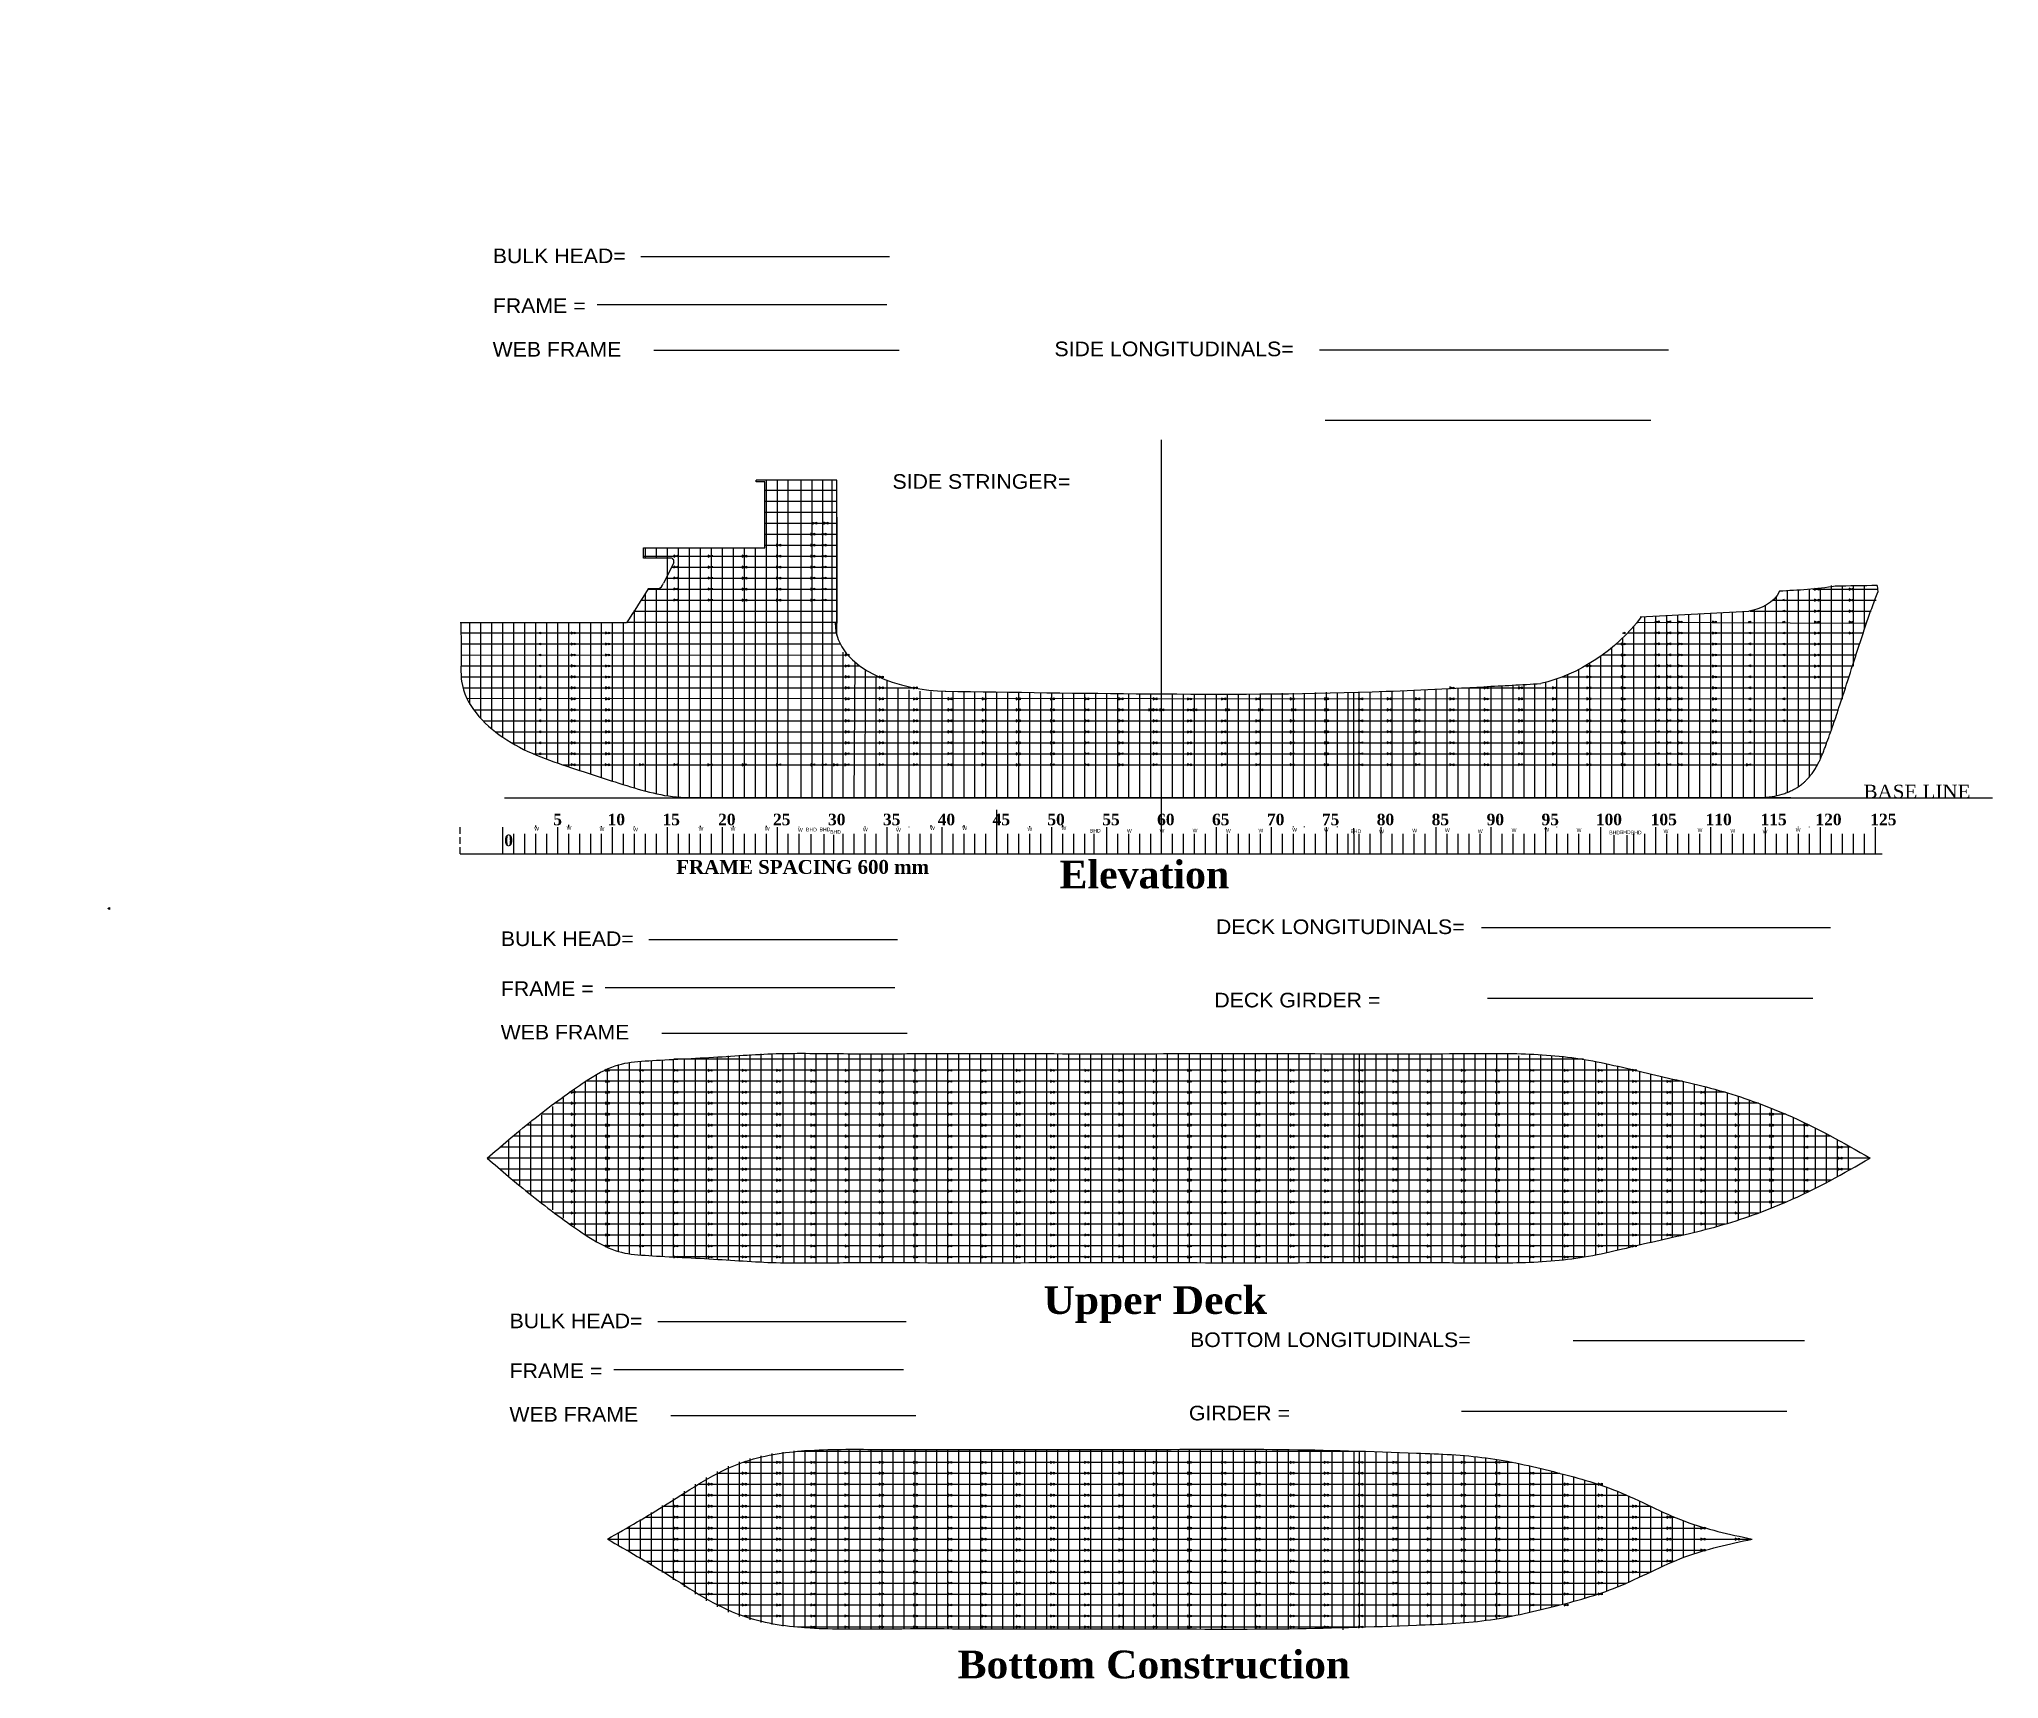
# Model space of a CAD drawing. Header units: millimetres. Extents: x -312175 to -205095, y 187857 to 277449.
import ezdxf

# ---------------------------------------------------------------- set-up
doc = ezdxf.new("R2010")
doc.units = ezdxf.units.MM
doc.header["$MEASUREMENT"] = 0
doc.linetypes.add('DASHED', pattern=[19.05, 12.7, -6.35])
doc.linetypes.add('HIDDEN', pattern=[9.525, 6.35, -3.175])
for name, color, linetype, lineweight in [('B.line', 1, 'Continuous', 25), ('Deck', 165, 'Continuous', 40), ('Door', 14, 'Continuous', 13), ('staps', 200, 'Continuous', 15), ('Window', 5, 'Continuous', 13)]:
    doc.layers.add(name, color=color, linetype=linetype, lineweight=lineweight)
for name, color, linetype in [('Layer1', 7, 'Continuous'), ('WL-0 HB', 1, 'Continuous'), ('WL-4 HB', 1, 'Continuous')]:
    doc.layers.add(name, color=color, linetype=linetype)
doc.styles.add('MtXpl_Times_New_Roma', font='times.ttf')
doc.styles.add('MtXpl_Times_New_Roma_1', font='timesbd.ttf')
doc.styles.get("Standard").update_dxf_attribs({"font": 'arial.ttf', "height": 50})

msp = doc.modelspace()

# ---------------------------------------------------------------- texts
at = {"width": 1.039397}
for s, p in [('BULK HEAD=', (-287388, 265211)), ('FRAME =', (-287386, 262486)), ('WEB FRAME', (-287398, 260106)), ('SIDE LONGITUDINALS=', (-256698, 260126)), ('SIDE STRINGER=', (-265548, 252881)), ('DECK LONGITUDINALS=', (-247873, 228551)), ('BULK HEAD=', (-286948, 227897)), ('FRAME =', (-286946, 225172)), ('DECK GIRDER =', (-247960, 224544)), ('WEB FRAME', (-286958, 222791)), ('BULK HEAD=', (-286470, 207015)), ('BOTTOM LONGITUDINALS=', (-249286, 205985)), ('FRAME =', (-286468, 204290)), ('WEB FRAME', (-286480, 201910)), ('GIRDER =', (-249349, 201978))]:
    msp.add_text(s, height=800, dxfattribs=at).set_placement(p)
for s, height, style, p in [('BASE LINE', 732.4, 'MtXpl_Times_New_Roma', (-212487, 235978)), ('Upper Deck', 1513.9, 'MtXpl_Times_New_Roma_1', (-257299, 207794)), ('Bottom Construction', 1513.86, 'MtXpl_Times_New_Roma_1', (-261995, 187885))]:
    msp.add_text(s, height=height, dxfattribs=dict(at, style=style)).set_placement(p)
at = {"color": 0, "style": 'MtXpl_Times_New_Roma_1', "width": 1.000004}
for s, height, p in [('5', 631, (-284086, 234497)), ('10', 630.8, (-281116, 234497)), ('15', 630.8, (-278116, 234497)), ('20', 630.8, (-275077, 234497)), ('25', 630.8, (-272077, 234497)), ('30', 630.8, (-269070, 234497)), ('35', 630.8, (-266070, 234497)), ('40', 630.8, (-263078, 234497)), ('45', 630.8, (-260078, 234497)), ('50', 630.8, (-257086, 234497)), ('55', 630.8, (-254086, 234497)), ('60', 630.8, (-251089, 234497)), ('65', 630.8, (-248089, 234497)), ('70', 630.8, (-245086, 234497)), ('75', 630.8, (-242086, 234497)), ('80', 630.8, (-239087, 234497)), ('85', 630.8, (-236087, 234497)), ('90', 630.8, (-233083, 234497)), ('95', 630.8, (-230083, 234497)), ('100', 630.8, (-227116, 234497)), ('105', 630.8, (-224116, 234497)), ('110', 630.8, (-221116, 234497)), ('115', 630.8, (-218116, 234497)), ('120', 630.8, (-215116, 234497)), ('125', 630.8, (-212116, 234497)), ('0', 631, (-286761, 233354)), ('FRAME SPACING 600 mm', 756.93, (-277365, 231842)), ('Elevation', 1513.9, (-256421, 231048))]:
    msp.add_text(s, height=height, dxfattribs=at).set_placement(p)
at = {"layer": 'Layer1', "color": 0, "width": 1.000004}
for s, p in [('W', (-285125, 234210)), ('W', (-283355, 234250)), ('W', (-281555, 234190)), ('W', (-279725, 234160)), ('W', (-276145, 234200)), ('W', (-274395, 234200)), ('W', (-272525, 234200)), ('W', (-270715, 234140)), ('BHD', (-270272, 234160)), ('BHD', (-269532, 234170)), ('BHD', (-268952, 234030)), ('W', (-267165, 234160)), ('W', (-265355, 234140)), ('W', (-263495, 234240)), ('W', (-261735, 234240)), ('W', (-258175, 234190)), ('W', (-256315, 234240)), ('BHD', (-254762, 234100)), ('W', (-252737, 234090)), ('W', (-250954, 234095)), ('W', (-249149, 234110)), ('W', (-247329, 234085)), ('W', (-245552, 234115)), ('W', (-243706, 234155)), ('W', (-241978, 234165)), ('BHD', (-240522, 234070)), ('W', (-238956, 234049)), ('W', (-237146, 234111)), ('W', (-235363, 234131)), ('W', (-233563, 234069)), ('W', (-231718, 234127)), ('W', (-229929, 234150)), ('W', (-228166, 234130)), ('BHD', (-226382, 234000)), ('BHD', (-225804, 234022)), ('BHD', (-225202, 234001)), ('W', (-223415, 234065)), ('W', (-221554, 234132)), ('W', (-219761, 234099)), ('W', (-218001, 234048)), ('W', (-216191, 234149))]:
    msp.add_text(s, height=200, dxfattribs=at).set_placement(p)

# ---------------------------------------------------------------- linework, layer by layer
for p, q in [((-279297, 265573), (-265717, 265573)), ((-281694, 262952), (-265857, 262952)), ((-278586, 260448), (-265191, 260448)), ((-242223, 260478), (-223153, 260478)), ((-241903, 256626), (-224115, 256626)), ((-250840, 234399), (-250840, 255563)), ((-272524, 252803), (-268569, 252803)), ((-272440, 235992), (-272440, 253359)), ((-271840, 235992), (-271840, 253359)), ((-271240, 235992), (-271240, 253359)), ((-270546, 235992), (-270546, 253359)), ((-269946, 242003), (-269945, 253359)), ((-269346, 242003), (-269346, 253359)), ((-268840, 242003), (-268840, 253359)), ((-272524, 252203), (-268587, 252203)), ((-272524, 251603), (-268569, 251603)), ((-272524, 251003), (-268569, 251003)), ((-268587, 251324), (-268587, 245548)), ((-279040, 249090), (-279040, 249647)), ((-278440, 249090), (-278440, 249647)), ((-277840, 236105), (-277840, 249647)), ((-277240, 235992), (-277240, 249647)), ((-276640, 235992), (-276640, 249647)), ((-276040, 235992), (-276040, 249647)), ((-275440, 235992), (-275440, 249647)), ((-274840, 235992), (-274840, 249647)), ((-274240, 235992), (-274240, 249647)), ((-273640, 235992), (-273640, 249647)), ((-273040, 235992), (-273040, 249671)), ((-272524, 250403), (-268587, 250403)), ((-272524, 249803), (-268587, 249803)), ((-271157, 250403), (-271148, 250403)), ((-279152, 249203), (-268587, 249203)), ((-277617, 248603), (-268587, 248603)), ((-278901, 247403), (-268587, 247403)), ((-278440, 236218), (-278440, 247412)), ((-277918, 248003), (-268587, 248003)), ((-215440, 237147), (-215440, 247388)), ((-215263, 247403), (-211757, 247403)), ((-214840, 238131), (-214840, 247446)), ((-214240, 239715), (-214240, 247594)), ((-213640, 241404), (-213640, 247594)), ((-213040, 243203), (-213040, 247594)), ((-212440, 245194), (-212440, 247594)), ((-211742, 247597), (-211711, 247236)), ((-279283, 246803), (-268587, 246803)), ((-279040, 236365), (-279040, 247184)), ((-217840, 236028), (-217840, 246504)), ((-217425, 246803), (-211788, 246803)), ((-217240, 236113), (-217240, 247010)), ((-216640, 236296), (-216640, 247308)), ((-216040, 236608), (-216040, 247344)), ((-288640, 241122), (-288640, 245550)), ((-288040, 240328), (-288040, 245550)), ((-287440, 239758), (-287440, 245550)), ((-286840, 239303), (-286840, 245550)), ((-286240, 238927), (-286240, 245550)), ((-285640, 238611), (-285640, 245550)), ((-285040, 238341), (-285040, 245550)), ((-284440, 238105), (-284440, 245550)), ((-283840, 237892), (-283840, 245550)), ((-283240, 237690), (-283240, 245550)), ((-282640, 237491), (-282640, 245550)), ((-282040, 237293), (-282040, 245550)), ((-281440, 237096), (-281440, 245550)), ((-280840, 236904), (-280840, 245550)), ((-280240, 236716), (-280240, 245550)), ((-280046, 245603), (-268587, 245603)), ((-279664, 246203), (-268587, 246203)), ((-279640, 236535), (-279640, 246241)), ((-225040, 235992), (-225040, 245379)), ((-224852, 245603), (-212322, 245541)), ((-224690, 245881), (-218747, 246193)), ((-224440, 235992), (-224440, 245894)), ((-223840, 235992), (-223840, 245926)), ((-223240, 235992), (-223240, 245957)), ((-222640, 235992), (-222640, 245989)), ((-222040, 235992), (-222040, 246020)), ((-221440, 235992), (-221440, 246052)), ((-220840, 235979), (-220840, 246083)), ((-220240, 235992), (-220240, 246115)), ((-219640, 235992), (-219640, 246146)), ((-219040, 235992), (-219040, 246178)), ((-218692, 246203), (-212062, 246203)), ((-218440, 236027), (-218440, 246263)), ((-289127, 245003), (-268623, 245003)), ((-289119, 244403), (-268410, 244403)), ((-226240, 235992), (-226240, 244203)), ((-226006, 244403), (-212703, 244403)), ((-225640, 235992), (-225640, 244742)), ((-225381, 245003), (-212504, 245003)), ((-289126, 243203), (-267337, 243203)), ((-289117, 243798), (-268002, 243803)), ((-268240, 235992), (-268240, 243957)), ((-267640, 235992), (-267590, 243401)), ((-227685, 243203), (-213040, 243203)), ((-227440, 235992), (-227440, 243347)), ((-226840, 235992), (-226840, 243742)), ((-226755, 243803), (-212898, 243803)), ((-289117, 242603), (-266280, 242603)), ((-289019, 242003), (-264353, 242003)), ((-269946, 235992), (-269946, 242003)), ((-269346, 235992), (-269346, 242003)), ((-268840, 235992), (-268840, 242003)), ((-267040, 235992), (-267026, 242995)), ((-266440, 235992), (-266440, 242603)), ((-265840, 235992), (-265831, 242419)), ((-234452, 242003), (-213476, 242003)), ((-234040, 235992), (-234040, 242025)), ((-233440, 235992), (-233440, 242056)), ((-232840, 235992), (-232840, 242088)), ((-232240, 235992), (-232240, 242121)), ((-231640, 235992), (-231640, 242154)), ((-231040, 235992), (-231040, 242187)), ((-230440, 235992), (-230440, 242221)), ((-229840, 235992), (-229840, 242310)), ((-229240, 235992), (-229240, 242494)), ((-228943, 242603), (-213283, 242603)), ((-228640, 235992), (-228640, 242727)), ((-228040, 235992), (-228040, 243011)), ((-288813, 241445), (-213640, 241404)), ((-265240, 235992), (-265240, 241992)), ((-264640, 235992), (-264640, 241892)), ((-264040, 235992), (-264040, 241832)), ((-263440, 235992), (-263440, 241814)), ((-262840, 235992), (-262840, 241806)), ((-262240, 235992), (-262240, 241797)), ((-261640, 235992), (-261640, 241789)), ((-261040, 235992), (-261040, 241780)), ((-260440, 235992), (-260440, 241771)), ((-259840, 235992), (-259840, 241763)), ((-259240, 235992), (-259240, 241754)), ((-258640, 235992), (-258640, 241745)), ((-258040, 235992), (-258040, 241737)), ((-257440, 235992), (-257440, 241729)), ((-256840, 235992), (-256840, 241721)), ((-256240, 235992), (-256240, 241713)), ((-255640, 235992), (-255640, 241706)), ((-255040, 235992), (-255040, 241699)), ((-254440, 235992), (-254440, 241693)), ((-253840, 235992), (-253840, 241687)), ((-253240, 235992), (-253240, 241681)), ((-252640, 235992), (-252640, 241676)), ((-252040, 235992), (-252040, 241672)), ((-251440, 235992), (-251440, 241669)), ((-250840, 235992), (-250840, 241666)), ((-250240, 235992), (-250240, 241664)), ((-249640, 235992), (-249640, 241663)), ((-249040, 235992), (-249040, 241663)), ((-248440, 235992), (-248440, 241664)), ((-247840, 235992), (-247840, 241667)), ((-247240, 235992), (-247240, 241670)), ((-246640, 235992), (-246640, 241675)), ((-246040, 235992), (-246040, 241681)), ((-245440, 235992), (-245440, 241689)), ((-244840, 235992), (-244840, 241698)), ((-244240, 235992), (-244240, 241709)), ((-243640, 235992), (-243640, 241721)), ((-243040, 235992), (-243040, 241699)), ((-242440, 235992), (-242440, 241752)), ((-241840, 235992), (-241840, 241769)), ((-241240, 235992), (-241240, 241735)), ((-240640, 235992), (-240640, 241750)), ((-240332, 235977), (-240332, 241759)), ((-240040, 235992), (-240040, 241768)), ((-239440, 235992), (-239440, 241786)), ((-238840, 235992), (-238840, 241807)), ((-238240, 235992), (-238240, 241830)), ((-237640, 235992), (-237640, 241854)), ((-237040, 235992), (-237040, 241879)), ((-236440, 235992), (-236440, 241906)), ((-235840, 235992), (-235840, 241934)), ((-235240, 235992), (-235240, 241963)), ((-234640, 235992), (-234640, 241994)), ((-288426, 240798), (-213869, 240803)), ((-287922, 240203), (-214071, 240203)), ((-287249, 239603), (-214279, 239603)), ((-286371, 239003), (-214494, 239003)), ((-285186, 238403), (-214723, 238403)), ((-283579, 237803), (-215001, 237803)), ((-216461, 235992), (-217644, 235992)), ((-217644, 235992), (-217644, 235992)), ((-278857, 228259), (-265276, 228259)), ((-233361, 228903), (-214291, 228903)), ((-281254, 225638), (-265417, 225638)), ((-233040, 225051), (-215253, 225051)), ((-278146, 223134), (-264751, 223134)), ((-278135, 221679), (-278135, 210934)), ((-277535, 221712), (-277535, 210902)), ((-227781, 221707), (-277488, 221707)), ((-276935, 221743), (-276935, 210871)), ((-276335, 221775), (-276335, 210839)), ((-275735, 221810), (-275735, 210804)), ((-275135, 221849), (-275135, 210765)), ((-274535, 221890), (-274535, 210724)), ((-273935, 221930), (-273935, 210683)), ((-273335, 221967), (-273335, 210646)), ((-272735, 221998), (-272735, 210615)), ((-272135, 222020), (-272135, 210594)), ((-271535, 222032), (-271535, 210582)), ((-270935, 222035), (-270935, 210578)), ((-270335, 222033), (-270335, 210581)), ((-269735, 222028), (-269735, 210586)), ((-269135, 222021), (-269135, 210593)), ((-268535, 222016), (-268535, 210598)), ((-267935, 222013), (-267935, 210601)), ((-267335, 222012), (-267335, 210602)), ((-266735, 222012), (-266735, 210602)), ((-266135, 222014), (-266135, 210600)), ((-265535, 222016), (-265535, 210598)), ((-264935, 222018), (-264935, 210596)), ((-264335, 222019), (-264335, 210595)), ((-263735, 222020), (-263735, 210594)), ((-263135, 222020), (-263135, 210593)), ((-262535, 222021), (-262535, 210593)), ((-261935, 222020), (-261935, 210593)), ((-261335, 222020), (-261335, 210594)), ((-260735, 222020), (-260735, 210594)), ((-260135, 222019), (-260135, 210595)), ((-259535, 222018), (-259535, 210595)), ((-258935, 222018), (-258935, 210596)), ((-258335, 222017), (-258335, 210597)), ((-257735, 222017), (-257735, 210597)), ((-257135, 222016), (-257135, 210598)), ((-256535, 222016), (-256535, 210598)), ((-255935, 222015), (-255935, 210598)), ((-255335, 222015), (-255335, 210598)), ((-254735, 222015), (-254735, 210599)), ((-254135, 222015), (-254135, 210598)), ((-253535, 222015), (-253535, 210598)), ((-252935, 222016), (-252935, 210598)), ((-252335, 222016), (-252335, 210598)), ((-251735, 222016), (-251735, 210597)), ((-251135, 222017), (-251135, 210597)), ((-250535, 222017), (-250535, 210596)), ((-249935, 222018), (-249935, 210596)), ((-249335, 222019), (-249335, 210595)), ((-248735, 222019), (-248735, 210595)), ((-248135, 222020), (-248135, 210594)), ((-247535, 222020), (-247535, 210594)), ((-246935, 222020), (-246935, 210594)), ((-246335, 222020), (-246335, 210594)), ((-245735, 222020), (-245735, 210594)), ((-245135, 222019), (-245135, 210595)), ((-244535, 222018), (-244535, 210596)), ((-243935, 222017), (-243935, 210597)), ((-243335, 222015), (-243335, 210599)), ((-242735, 222013), (-242735, 210601)), ((-242135, 222011), (-242135, 210603)), ((-241535, 222009), (-241535, 210605)), ((-240935, 222007), (-240935, 210606)), ((-240335, 222006), (-240335, 210608)), ((-240027, 210608), (-240027, 222006)), ((-239735, 222006), (-239735, 210608)), ((-239135, 222006), (-239135, 210608)), ((-238535, 222007), (-238535, 210607)), ((-237935, 222009), (-237935, 210605)), ((-237335, 222013), (-237335, 210601)), ((-236735, 222018), (-236735, 210596)), ((-236135, 222024), (-236135, 210590)), ((-235535, 222030), (-235535, 210584)), ((-234935, 222033), (-234935, 210580)), ((-234335, 222033), (-234335, 210581)), ((-233735, 222026), (-233735, 210588)), ((-233135, 222012), (-233135, 210580)), ((-232535, 222033), (-232535, 210581)), ((-231935, 222027), (-231935, 210587)), ((-231335, 221904), (-231335, 210599)), ((-230735, 221993), (-230735, 210621)), ((-230135, 221962), (-230135, 210652)), ((-229535, 221918), (-229535, 210695)), ((-228935, 221861), (-228935, 210752)), ((-228335, 221789), (-228335, 210825)), ((-227735, 221699), (-227735, 210914)), ((-281735, 220851), (-281735, 211763)), ((-224978, 221107), (-281281, 221107)), ((-281135, 221176), (-281135, 211438)), ((-280535, 221409), (-280535, 211205)), ((-279935, 221539), (-279935, 211075)), ((-279335, 221602), (-279335, 211012)), ((-278735, 221644), (-278735, 210970)), ((-227135, 221592), (-227135, 211022)), ((-226535, 221468), (-226535, 211145)), ((-225935, 221334), (-225935, 211280)), ((-225335, 221193), (-225335, 211421)), ((-224735, 221048), (-224735, 211565)), ((-224135, 220905), (-224135, 211708)), ((-223535, 220767), (-223535, 211846)), ((-222935, 220633), (-222935, 211981)), ((-283535, 219594), (-283535, 213020)), ((-220034, 219907), (-283196, 219907)), ((-282935, 220041), (-282935, 212573)), ((-282335, 220465), (-282335, 212149)), ((-222378, 220507), (-282318, 220507)), ((-222335, 220497), (-222335, 212117)), ((-221735, 220357), (-221735, 212257)), ((-221135, 220209), (-221135, 212404)), ((-220535, 220051), (-220535, 212563)), ((-219935, 219877), (-219935, 212736)), ((-219335, 219689), (-219335, 212924)), ((-216733, 218707), (-284806, 218707)), ((-284735, 218652), (-284735, 213962)), ((-284135, 219130), (-284135, 213484)), ((-218233, 219307), (-284019, 219307)), ((-218735, 219487), (-218735, 213127)), ((-218135, 219271), (-218135, 213343)), ((-217535, 219040), (-217535, 213574)), ((-216935, 218793), (-216935, 213820)), ((-216335, 218531), (-216335, 214083)), ((-214268, 217507), (-286294, 217507)), ((-285935, 217804), (-285935, 214810)), ((-215436, 218107), (-285564, 218107)), ((-285335, 218290), (-285335, 214323)), ((-215735, 218252), (-215735, 214362)), ((-215135, 217957), (-215135, 214656)), ((-214535, 217648), (-214535, 214965)), ((-212121, 216307), (-287699, 216307)), ((-213177, 216907), (-287002, 216907)), ((-286535, 217304), (-286535, 215310)), ((-213935, 217327), (-213935, 215287)), ((-213335, 216996), (-213335, 215618)), ((-213177, 215707), (-287002, 215707)), ((-213177, 215707), (-287002, 215707)), ((-213177, 215707), (-287002, 215707)), ((-213177, 215707), (-287002, 215707)), ((-213177, 215707), (-287002, 215707)), ((-214268, 215107), (-286294, 215107)), ((-215436, 214507), (-285564, 214507)), ((-216733, 213907), (-284806, 213907)), ((-218233, 213307), (-284019, 213307)), ((-220034, 212707), (-283196, 212707)), ((-222378, 212107), (-282318, 212107)), ((-224978, 211507), (-281281, 211507)), ((-227781, 210907), (-277488, 210907)), ((-278379, 207377), (-264799, 207377)), ((-228359, 206337), (-215708, 206337)), ((-280776, 204756), (-264940, 204756)), ((-234458, 202486), (-216670, 202486)), ((-277668, 202253), (-264273, 202253)), ((-271535, 200245), (-271535, 190736)), ((-270935, 200306), (-270935, 190675)), ((-270714, 200291), (-239793, 200291)), ((-270335, 200349), (-270335, 190632)), ((-269735, 200376), (-269735, 190605)), ((-269135, 200392), (-269135, 190589)), ((-268535, 200398), (-268535, 190583)), ((-267935, 200397), (-267935, 190584)), ((-267335, 200394), (-267335, 190587)), ((-266735, 200389), (-266735, 190592)), ((-266135, 200386), (-266135, 190595)), ((-265535, 200384), (-265535, 190597)), ((-264935, 200383), (-264935, 190598)), ((-264335, 200383), (-264335, 190598)), ((-263735, 200383), (-263735, 190598)), ((-263135, 200384), (-263135, 190597)), ((-262535, 200385), (-262535, 190596)), ((-261935, 200387), (-261935, 190594)), ((-261335, 200388), (-261335, 190593)), ((-260735, 200390), (-260735, 190591)), ((-260135, 200391), (-260135, 190590)), ((-259535, 200391), (-259535, 190590)), ((-258935, 200391), (-258935, 190590)), ((-258335, 200391), (-258335, 190590)), ((-257735, 200391), (-257735, 190590)), ((-257135, 200390), (-257135, 190591)), ((-256535, 200390), (-256535, 190591)), ((-255935, 200389), (-255935, 190592)), ((-255335, 200389), (-255335, 190592)), ((-254735, 200389), (-254735, 190592)), ((-254135, 200389), (-254135, 190592)), ((-253535, 200389), (-253535, 190592)), ((-252935, 200391), (-252935, 190590)), ((-252335, 200392), (-252335, 190589)), ((-251735, 200395), (-251735, 190586)), ((-251135, 200397), (-251135, 190584)), ((-250535, 200400), (-250535, 190581)), ((-249935, 200402), (-249935, 190579)), ((-249335, 200404), (-249335, 190577)), ((-248735, 200405), (-248735, 190576)), ((-248135, 200405), (-248135, 190576)), ((-247535, 200404), (-247535, 190577)), ((-246935, 200401), (-246935, 190580)), ((-246335, 200397), (-246335, 190584)), ((-245735, 200391), (-245735, 190590)), ((-245135, 200383), (-245135, 190598)), ((-244535, 200373), (-244535, 190608)), ((-243935, 200360), (-243935, 190621)), ((-243335, 200347), (-243335, 190634)), ((-242735, 200331), (-242735, 190650)), ((-242135, 200314), (-242135, 190667)), ((-241535, 200296), (-241535, 190642)), ((-240935, 200277), (-240935, 190532)), ((-240335, 200256), (-240335, 200307)), ((-240335, 200307), (-240335, 190674)), ((-240027, 190683), (-240027, 200298)), ((-239735, 200289), (-239735, 190692)), ((-239135, 200270), (-239135, 190711)), ((-238535, 200250), (-238535, 190731)), ((-275135, 199187), (-275135, 191794)), ((-274535, 199475), (-274535, 191506)), ((-273935, 199713), (-273935, 191268)), ((-273718, 199691), (-231678, 199691)), ((-273335, 199902), (-273335, 191079)), ((-272735, 200048), (-272735, 190933)), ((-272135, 200161), (-272135, 190820)), ((-237935, 200229), (-237935, 190752)), ((-237335, 200208), (-237335, 190773)), ((-236735, 200186), (-236735, 190795)), ((-236135, 200162), (-236135, 190819)), ((-235535, 200135), (-235535, 190846)), ((-234935, 200101), (-234935, 190880)), ((-234335, 200058), (-234335, 190923)), ((-233735, 200003), (-233735, 190979)), ((-233135, 199932), (-233135, 191049)), ((-232535, 199844), (-232535, 191137)), ((-231935, 199740), (-231935, 191241)), ((-231335, 199621), (-231335, 191360)), ((-230735, 199491), (-230735, 191490)), ((-230135, 199351), (-230135, 191630)), ((-229535, 199204), (-229535, 191777)), ((-276935, 198107), (-276935, 192874)), ((-276335, 198493), (-276335, 192488)), ((-276151, 198491), (-226998, 198491)), ((-275735, 198857), (-275735, 192124)), ((-275090, 199091), (-229086, 199091)), ((-228935, 199052), (-228935, 191930)), ((-228335, 198892), (-228335, 192089)), ((-227735, 198721), (-227735, 192260)), ((-227135, 198535), (-227135, 192446)), ((-226535, 198331), (-226535, 192650)), ((-225935, 198102), (-225935, 192879)), ((-278135, 197318), (-278135, 193663)), ((-278062, 197291), (-224140, 197291)), ((-278062, 197291), (-224140, 197291)), ((-277535, 197711), (-277535, 193270)), ((-277112, 197891), (-225434, 197891)), ((-225335, 197847), (-225335, 193134)), ((-224735, 197572), (-224735, 193409)), ((-224135, 197288), (-224135, 193693)), ((-280081, 196091), (-221104, 196091)), ((-279935, 196202), (-279935, 194779)), ((-279335, 196566), (-279335, 194415)), ((-279053, 196691), (-222820, 196691)), ((-278735, 196937), (-278735, 194044)), ((-223535, 197007), (-223535, 193974)), ((-222935, 196739), (-222935, 194242)), ((-222335, 196496), (-222335, 194485)), ((-221735, 196284), (-221735, 194697)), ((-281128, 195491), (-218577, 195491)), ((-280535, 195843), (-280535, 195138)), ((-280081, 194891), (-221104, 194891)), ((-218772, 195532), (-218772, 195449)), ((-279053, 194291), (-222820, 194291)), ((-278062, 193691), (-224140, 193691)), ((-278062, 193691), (-224140, 193691)), ((-277112, 193091), (-225434, 193091)), ((-276151, 192491), (-226998, 192491)), ((-275090, 191891), (-229086, 191891)), ((-275090, 191891), (-229086, 191891)), ((-273718, 191291), (-231678, 191291)), ((-270714, 190691), (-239793, 190691))]:
    msp.add_line(p, q)
at = {"lineweight": -2}
msp.add_line((-286748, 235992), (-205437, 235992), dxfattribs=at)
at = {"color": 5}
for p, q in [((-283240, 234399), (-283240, 234516)), ((-263440, 234399), (-263440, 234506)), ((-261640, 234399), (-261640, 234506)), ((-259840, 234399), (-259840, 235338)), ((-256240, 234399), (-256240, 234506)), ((-285040, 234399), (-285040, 234476)), ((-281440, 234399), (-281440, 234456)), ((-279640, 234399), (-279640, 234426)), ((-276040, 234399), (-276040, 234466)), ((-274240, 234399), (-274240, 234466)), ((-272440, 234399), (-272440, 234466)), ((-270640, 234399), (-270640, 234406)), ((-267040, 234399), (-267040, 234426)), ((-265240, 234399), (-265240, 234406)), ((-258040, 234399), (-258040, 234456)), ((-243640, 234399), (-243640, 234421)), ((-216040, 234399), (-216040, 234416))]:
    msp.add_line(p, q, dxfattribs=at)
at = {"color": 0, "lineweight": -2}
for p, q in [((-289171, 234033), (-289171, 234399)), ((-289171, 233484), (-289171, 233850)), ((-289170, 234033), (-289170, 234399)), ((-289170, 233484), (-289170, 233850)), ((-289169, 234033), (-289169, 234399)), ((-289169, 233484), (-289169, 233850)), ((-289168, 234033), (-289168, 234399)), ((-289168, 233484), (-289168, 233850)), ((-289174, 232935), (-211468, 232935)), ((-289171, 232935), (-289171, 233301)), ((-289170, 232935), (-289170, 233301)), ((-289169, 232935), (-289169, 233301)), ((-289168, 232935), (-289168, 233301))]:
    msp.add_line(p, q, dxfattribs=at)
at = {"color": 240, "true_color": 0xed1f24}
for p, q in [((-264640, 234399), (-264640, 234406)), ((-243040, 234399), (-243040, 234421)), ((-241240, 234399), (-241240, 234431)), ((-229240, 234399), (-229240, 234417)), ((-215440, 234399), (-215440, 234416))]:
    msp.add_line(p, q, dxfattribs=at)
at = {"color": 4}
msp.add_line((-240332, 234030), (-240332, 234336), dxfattribs=at)
at = {"lineweight": -2}
for points in [[(-214031, 247558), (-215040, 247386), (-216063, 247345), (-217081, 247281)], [(-211742, 247597), (-212505, 247584), (-213268, 247571), (-214031, 247558)], [(-217081, 247281), (-217370, 246632), (-218114, 246305), (-218747, 246193)]]:
    msp.add_open_spline(points, degree=3, dxfattribs=at)
msp.add_open_spline([(-289139, 245550), (-289123, 244834), (-289102, 243825), (-289185, 241374), (-286784, 238860), (-283271, 237703), (-279606, 236480), (-277513, 235952), (-276150, 236017), (-256822, 236017), (-237493, 236017), (-218164, 236017), (-217935, 236016), (-217704, 236033), (-217290, 236098), (-217107, 236140), (-216839, 236222), (-216750, 236253), (-216619, 236304), (-216576, 236322), (-216490, 236360), (-216448, 236379), (-216363, 236420), (-216321, 236442), (-216220, 236496), (-216162, 236531), (-216042, 236606), (-215982, 236647), (-215893, 236712), (-215864, 236735), (-215807, 236781), (-215779, 236804), (-215712, 236863), (-215673, 236899), (-215513, 237056), (-215400, 237188), (-215246, 237399), (-215197, 237471), (-215130, 237578), (-215110, 237611), (-215030, 237747), (-214974, 237852), (-214895, 238013), (-214869, 238067), (-214777, 238269), (-214715, 238419), (-214627, 238647), (-214598, 238723), (-214555, 238838), (-214541, 238876), (-214513, 238952), (-214499, 238991), (-214354, 239389), (-214227, 239750), (-214040, 240293), (-213979, 240474), (-213888, 240745), (-213858, 240836), (-213453, 242057), (-213097, 243198), (-212541, 244899), (-212351, 245464), (-212055, 246307), (-211954, 246587), (-211804, 246990), (-211758, 247113), (-211711, 247236)], degree=3, knots=[1681.7914688, 1681.7914688, 1681.7914688, 1681.7914688, 3670.5268368, 4586.1071777, 8044.0605719, 11899.9043438, 15317.2964531, 18668.4485098, 18668.4485098, 18668.4485098, 18669.4485098, 18669.4485098, 18669.4485098, 19216.196281, 19216.196281, 19656.278089, 19656.278089, 19876.318993, 19876.318993, 19986.339445, 19986.339445, 20096.359897, 20096.359897, 20206.380349, 20206.380349, 20365.1639064, 20365.1639064, 20535.6647513, 20535.6647513, 20620.9151737, 20620.9151737, 20706.1655961, 20706.1655961, 20827.7380572, 20827.7380572, 21222.8553685, 21222.8553685, 21420.4140242, 21420.4140242, 21508.0389896, 21508.0389896, 21778.0998813, 21778.0998813, 21913.1303272, 21913.1303272, 22277.8033959, 22277.8033959, 22460.1399303, 22460.1399303, 22551.3081975, 22551.3081975, 22642.4764647, 22642.4764647, 23501.2808183, 23501.2808183, 23930.6829952, 23930.6829952, 24145.3840836, 24145.3840836, 26819.4242131, 26819.4242131, 28156.4442779, 28156.4442779, 28824.9543102, 28824.9543102, 29120.8174691, 29120.8174691, 29120.8174691, 29120.8174691])
for points, knots in [([(-224690, 245881), (-224672, 245881), (-224653, 245881), (-224635, 245881), (-226012, 244051), (-228047, 242714), (-230125, 242239)], [0, 0, 0, 0, 1, 1, 1, 6362.1097995, 6362.1097995, 6362.1097995, 6362.1097995]), ([(-262676, 241818), (-258964, 241769), (-251186, 241641), (-241369, 241657), (-234234, 242010), (-231163, 242180), (-230125, 242239)], [26421.9160666, 26421.9160666, 26421.9160666, 26421.9160666, 37565.5648674, 49772.7222767, 55880.9864313, 59001.1022656, 59001.1022656, 59001.1022656, 59001.1022656])]:
    msp.add_open_spline(points, degree=3, knots=knots, dxfattribs=at)
at = {"layer": 'B.line'}
for p, q in [((-269811, 250999), (-269915, 251049)), ((-269915, 251049), (-269915, 250999)), ((-269915, 250999), (-269915, 250949)), ((-269915, 250949), (-269811, 250999)), ((-269811, 251004), (-269707, 251054)), ((-269707, 250954), (-269811, 251004)), ((-269707, 251054), (-269707, 251004)), ((-269707, 251004), (-269707, 250954)), ((-269196, 251002), (-269300, 251052)), ((-269300, 251052), (-269300, 251002)), ((-269300, 251002), (-269300, 250952)), ((-269300, 250952), (-269196, 251002)), ((-269194, 251004), (-269090, 251054)), ((-269090, 250954), (-269194, 251004)), ((-269090, 251054), (-269090, 251004)), ((-269090, 251004), (-269090, 250954)), ((-271773, 249799), (-271877, 249849)), ((-271877, 249849), (-271877, 249799)), ((-271877, 249799), (-271877, 249749)), ((-271877, 249749), (-271773, 249799)), ((-271777, 249797), (-271673, 249847)), ((-271673, 249747), (-271777, 249797)), ((-271673, 249847), (-271673, 249797)), ((-271673, 249797), (-271673, 249747)), ((-269905, 250399), (-270009, 250449)), ((-270009, 250449), (-270009, 250399)), ((-270009, 250399), (-270009, 250349)), ((-270009, 250349), (-269905, 250399)), ((-269905, 249799), (-270009, 249849)), ((-270009, 249849), (-270009, 249799)), ((-270009, 249799), (-270009, 249749)), ((-270009, 249749), (-269905, 249799)), ((-269905, 250404), (-269801, 250454)), ((-269801, 250354), (-269905, 250404)), ((-269905, 249804), (-269801, 249854)), ((-269801, 249754), (-269905, 249804)), ((-269801, 250454), (-269801, 250404)), ((-269801, 250404), (-269801, 250354)), ((-269801, 249854), (-269801, 249804)), ((-269801, 249804), (-269801, 249754)), ((-269290, 250402), (-269394, 250452)), ((-269394, 250452), (-269394, 250402)), ((-269394, 250402), (-269394, 250352)), ((-269394, 250352), (-269290, 250402)), ((-269290, 249802), (-269394, 249852)), ((-269394, 249852), (-269394, 249802)), ((-269394, 249802), (-269394, 249752)), ((-269394, 249752), (-269290, 249802)), ((-269288, 250404), (-269184, 250454)), ((-269184, 250354), (-269288, 250404)), ((-269288, 249804), (-269184, 249854)), ((-269184, 249754), (-269288, 249804)), ((-269184, 250454), (-269184, 250404)), ((-269184, 250404), (-269184, 250354)), ((-269184, 249854), (-269184, 249804)), ((-269184, 249804), (-269184, 249754)), ((-277396, 249204), (-277500, 249254)), ((-277500, 249254), (-277500, 249204)), ((-277500, 249204), (-277500, 249154)), ((-277500, 249154), (-277396, 249204)), ((-277396, 248604), (-277500, 248654)), ((-277500, 248654), (-277500, 248604)), ((-277500, 248604), (-277500, 248554)), ((-277500, 248554), (-277396, 248604)), ((-277387, 249207), (-277283, 249257)), ((-277283, 249157), (-277387, 249207)), ((-277387, 248607), (-277283, 248657)), ((-277283, 248557), (-277387, 248607)), ((-277283, 249257), (-277283, 249207)), ((-277283, 249207), (-277283, 249157)), ((-277283, 248657), (-277283, 248607)), ((-277283, 248607), (-277283, 248557)), ((-275519, 249203), (-275623, 249253)), ((-275623, 249253), (-275623, 249203)), ((-275623, 249203), (-275623, 249153)), ((-275623, 249153), (-275519, 249203)), ((-275519, 248603), (-275623, 248653)), ((-275623, 248653), (-275623, 248603)), ((-275623, 248603), (-275623, 248553)), ((-275623, 248553), (-275519, 248603)), ((-275512, 249207), (-275409, 249257)), ((-275409, 249157), (-275512, 249207)), ((-275512, 248607), (-275409, 248657)), ((-275409, 248557), (-275512, 248607)), ((-275409, 249257), (-275409, 249207)), ((-275409, 249207), (-275409, 249157)), ((-275409, 248657), (-275409, 248607)), ((-275409, 248607), (-275409, 248557)), ((-273649, 249199), (-273753, 249249)), ((-273753, 249249), (-273753, 249199)), ((-273753, 249199), (-273753, 249149)), ((-273753, 249149), (-273649, 249199)), ((-273649, 248599), (-273753, 248649)), ((-273753, 248649), (-273753, 248599)), ((-273753, 248599), (-273753, 248549)), ((-273753, 248549), (-273649, 248599)), ((-273636, 249197), (-273532, 249247)), ((-273532, 249147), (-273636, 249197)), ((-273636, 248597), (-273532, 248647)), ((-273532, 248547), (-273636, 248597)), ((-273532, 249247), (-273532, 249197)), ((-273532, 249197), (-273532, 249147)), ((-273532, 248647), (-273532, 248597)), ((-273532, 248597), (-273532, 248547)), ((-271773, 249199), (-271877, 249249)), ((-271877, 249249), (-271877, 249199)), ((-271877, 249199), (-271877, 249149)), ((-271877, 249149), (-271773, 249199)), ((-271773, 248599), (-271877, 248649)), ((-271877, 248649), (-271877, 248599)), ((-271877, 248599), (-271877, 248549)), ((-271877, 248549), (-271773, 248599)), ((-271777, 249197), (-271673, 249247)), ((-271673, 249147), (-271777, 249197)), ((-271777, 248597), (-271673, 248647)), ((-271673, 248547), (-271777, 248597)), ((-271673, 249247), (-271673, 249197)), ((-271673, 249197), (-271673, 249147)), ((-271673, 248647), (-271673, 248597)), ((-271673, 248597), (-271673, 248547)), ((-269905, 249199), (-270009, 249249)), ((-270009, 249249), (-270009, 249199)), ((-270009, 249199), (-270009, 249149)), ((-270009, 249149), (-269905, 249199)), ((-269905, 248599), (-270009, 248649)), ((-270009, 248649), (-270009, 248599)), ((-270009, 248599), (-270009, 248549)), ((-270009, 248549), (-269905, 248599)), ((-269905, 249204), (-269801, 249254)), ((-269801, 249154), (-269905, 249204)), ((-269905, 248604), (-269801, 248654)), ((-269801, 248554), (-269905, 248604)), ((-269801, 249254), (-269801, 249204)), ((-269801, 249204), (-269801, 249154)), ((-269801, 248654), (-269801, 248604)), ((-269801, 248604), (-269801, 248554)), ((-269290, 249202), (-269394, 249252)), ((-269394, 249252), (-269394, 249202)), ((-269394, 249202), (-269394, 249152)), ((-269394, 249152), (-269290, 249202)), ((-269290, 248602), (-269394, 248652)), ((-269394, 248652), (-269394, 248602)), ((-269394, 248602), (-269394, 248552)), ((-269394, 248552), (-269290, 248602)), ((-269288, 249204), (-269184, 249254)), ((-269184, 249154), (-269288, 249204)), ((-269288, 248604), (-269184, 248654)), ((-269184, 248554), (-269288, 248604)), ((-269184, 249254), (-269184, 249204)), ((-269184, 249204), (-269184, 249154)), ((-269184, 248654), (-269184, 248604)), ((-269184, 248604), (-269184, 248554)), ((-277396, 248004), (-277500, 248054)), ((-277500, 248054), (-277500, 248004)), ((-277500, 248004), (-277500, 247954)), ((-277500, 247954), (-277396, 248004)), ((-277396, 247404), (-277500, 247454)), ((-277500, 247454), (-277500, 247404)), ((-277500, 247404), (-277500, 247354)), ((-277500, 247354), (-277396, 247404)), ((-277387, 248007), (-277283, 248057)), ((-277283, 247957), (-277387, 248007)), ((-277387, 247407), (-277283, 247457)), ((-277283, 247357), (-277387, 247407)), ((-277283, 248057), (-277283, 248007)), ((-277283, 248007), (-277283, 247957)), ((-277283, 247457), (-277283, 247407)), ((-277283, 247407), (-277283, 247357)), ((-275519, 248003), (-275623, 248053)), ((-275623, 248053), (-275623, 248003)), ((-275623, 248003), (-275623, 247953)), ((-275623, 247953), (-275519, 248003)), ((-275519, 247403), (-275623, 247453)), ((-275623, 247453), (-275623, 247403)), ((-275623, 247403), (-275623, 247353)), ((-275623, 247353), (-275519, 247403)), ((-275512, 248007), (-275409, 248057)), ((-275409, 247957), (-275512, 248007)), ((-275512, 247407), (-275409, 247457)), ((-275409, 247357), (-275512, 247407)), ((-275409, 248057), (-275409, 248007)), ((-275409, 248007), (-275409, 247957)), ((-275409, 247457), (-275409, 247407)), ((-275409, 247407), (-275409, 247357)), ((-273649, 247999), (-273753, 248049)), ((-273753, 248049), (-273753, 247999)), ((-273753, 247999), (-273753, 247949)), ((-273753, 247949), (-273649, 247999)), ((-273649, 247399), (-273753, 247449)), ((-273753, 247449), (-273753, 247399)), ((-273753, 247399), (-273753, 247349)), ((-273753, 247349), (-273649, 247399)), ((-273636, 247997), (-273532, 248047)), ((-273532, 247947), (-273636, 247997)), ((-273636, 247397), (-273532, 247447)), ((-273532, 247347), (-273636, 247397)), ((-273532, 248047), (-273532, 247997)), ((-273532, 247997), (-273532, 247947)), ((-273532, 247447), (-273532, 247397)), ((-273532, 247397), (-273532, 247347)), ((-271773, 247999), (-271877, 248049)), ((-271877, 248049), (-271877, 247999)), ((-271877, 247999), (-271877, 247949)), ((-271877, 247949), (-271773, 247999)), ((-271773, 247399), (-271877, 247449)), ((-271877, 247449), (-271877, 247399)), ((-271877, 247399), (-271877, 247349)), ((-271877, 247349), (-271773, 247399)), ((-271777, 247997), (-271673, 248047)), ((-271673, 247947), (-271777, 247997)), ((-271777, 247397), (-271673, 247447)), ((-271673, 247347), (-271777, 247397)), ((-271673, 248047), (-271673, 247997)), ((-271673, 247997), (-271673, 247947)), ((-271673, 247447), (-271673, 247397)), ((-271673, 247397), (-271673, 247347)), ((-269905, 247999), (-270009, 248049)), ((-270009, 248049), (-270009, 247999)), ((-270009, 247999), (-270009, 247949)), ((-270009, 247949), (-269905, 247999)), ((-269905, 247399), (-270009, 247449)), ((-270009, 247449), (-270009, 247399)), ((-270009, 247399), (-270009, 247349)), ((-270009, 247349), (-269905, 247399)), ((-269905, 248004), (-269801, 248054)), ((-269801, 247954), (-269905, 248004)), ((-269905, 247404), (-269801, 247454)), ((-269801, 247354), (-269905, 247404)), ((-269801, 248054), (-269801, 248004)), ((-269801, 248004), (-269801, 247954)), ((-269801, 247454), (-269801, 247404)), ((-269801, 247404), (-269801, 247354)), ((-269290, 248002), (-269394, 248052)), ((-269394, 248052), (-269394, 248002)), ((-269394, 248002), (-269394, 247952)), ((-269394, 247952), (-269290, 248002)), ((-269290, 247402), (-269394, 247452)), ((-269394, 247452), (-269394, 247402)), ((-269394, 247402), (-269394, 247352)), ((-269394, 247352), (-269290, 247402)), ((-269288, 248004), (-269184, 248054)), ((-269184, 247954), (-269288, 248004)), ((-269288, 247404), (-269184, 247454)), ((-269184, 247354), (-269288, 247404)), ((-269184, 248054), (-269184, 248004)), ((-269184, 248004), (-269184, 247954)), ((-269184, 247454), (-269184, 247404)), ((-269184, 247404), (-269184, 247354)), ((-215054, 247392), (-215158, 247442)), ((-215158, 247442), (-215158, 247392)), ((-215158, 247392), (-215158, 247342)), ((-215158, 247342), (-215054, 247392)), ((-215027, 247400), (-214923, 247450)), ((-214923, 247350), (-215027, 247400)), ((-214923, 247450), (-214923, 247400)), ((-214923, 247400), (-214923, 247350)), ((-213160, 247398), (-213264, 247448)), ((-213264, 247448), (-213264, 247398)), ((-213264, 247398), (-213264, 247348)), ((-213264, 247348), (-213160, 247398)), ((-213160, 247399), (-213056, 247449)), ((-213056, 247349), (-213160, 247399)), ((-213056, 247449), (-213056, 247399)), ((-213056, 247399), (-213056, 247349)), ((-277396, 246804), (-277500, 246854)), ((-277500, 246854), (-277500, 246804)), ((-277500, 246804), (-277500, 246754)), ((-277500, 246754), (-277396, 246804)), ((-277387, 246807), (-277283, 246857)), ((-277283, 246757), (-277387, 246807)), ((-277283, 246857), (-277283, 246807)), ((-277283, 246807), (-277283, 246757)), ((-275519, 246803), (-275623, 246853)), ((-275623, 246853), (-275623, 246803)), ((-275623, 246803), (-275623, 246753)), ((-275623, 246753), (-275519, 246803)), ((-275512, 246807), (-275409, 246857)), ((-275409, 246757), (-275512, 246807)), ((-275409, 246857), (-275409, 246807)), ((-275409, 246807), (-275409, 246757)), ((-273649, 246799), (-273753, 246849)), ((-273753, 246849), (-273753, 246799)), ((-273753, 246799), (-273753, 246749)), ((-273753, 246749), (-273649, 246799)), ((-273636, 246797), (-273532, 246847)), ((-273532, 246747), (-273636, 246797)), ((-273532, 246847), (-273532, 246797)), ((-273532, 246797), (-273532, 246747)), ((-271773, 246799), (-271877, 246849)), ((-271877, 246849), (-271877, 246799)), ((-271877, 246799), (-271877, 246749)), ((-271877, 246749), (-271773, 246799)), ((-271777, 246797), (-271673, 246847)), ((-271673, 246747), (-271777, 246797)), ((-271673, 246847), (-271673, 246797)), ((-271673, 246797), (-271673, 246747)), ((-269905, 246799), (-270009, 246849)), ((-270009, 246849), (-270009, 246799)), ((-270009, 246799), (-270009, 246749)), ((-270009, 246749), (-269905, 246799)), ((-269905, 246804), (-269801, 246854)), ((-269801, 246754), (-269905, 246804)), ((-269801, 246854), (-269801, 246804)), ((-269801, 246804), (-269801, 246754)), ((-269290, 246802), (-269394, 246852)), ((-269394, 246852), (-269394, 246802)), ((-269394, 246802), (-269394, 246752)), ((-269394, 246752), (-269290, 246802)), ((-269288, 246804), (-269184, 246854)), ((-269184, 246754), (-269288, 246804)), ((-269184, 246854), (-269184, 246804)), ((-269184, 246804), (-269184, 246754)), ((-216907, 246801), (-216803, 246851)), ((-216803, 246751), (-216907, 246801)), ((-216803, 246801), (-216803, 246751)), ((-215054, 246792), (-215158, 246842)), ((-215158, 246842), (-215158, 246792)), ((-215158, 246792), (-215158, 246742)), ((-215158, 246742), (-215054, 246792)), ((-215027, 246800), (-214923, 246850)), ((-214923, 246750), (-215027, 246800)), ((-214923, 246850), (-214923, 246800)), ((-214923, 246800), (-214923, 246750)), ((-213160, 246798), (-213264, 246848)), ((-213264, 246848), (-213264, 246798)), ((-213264, 246798), (-213264, 246748)), ((-213264, 246748), (-213160, 246798)), ((-213160, 246799), (-213056, 246849)), ((-213056, 246749), (-213160, 246799)), ((-213056, 246849), (-213056, 246799)), ((-213056, 246799), (-213056, 246749)), ((-223760, 245607), (-223864, 245657)), ((-223864, 245657), (-223864, 245607)), ((-223864, 245607), (-223864, 245557)), ((-223864, 245557), (-223760, 245607)), ((-223765, 245608), (-223661, 245658)), ((-223661, 245558), (-223765, 245608)), ((-223661, 245658), (-223661, 245608)), ((-223661, 245608), (-223661, 245558)), ((-223137, 245604), (-223241, 245654)), ((-223241, 245654), (-223241, 245604)), ((-223241, 245604), (-223241, 245554)), ((-223241, 245554), (-223137, 245604)), ((-223144, 245608), (-223040, 245658)), ((-223040, 245558), (-223144, 245608)), ((-223040, 245658), (-223040, 245608)), ((-223040, 245608), (-223040, 245558)), ((-222513, 245604), (-222617, 245654)), ((-222617, 245654), (-222617, 245604)), ((-222617, 245604), (-222617, 245554)), ((-222617, 245554), (-222513, 245604)), ((-222518, 245603), (-222414, 245653)), ((-222414, 245553), (-222518, 245603)), ((-222414, 245653), (-222414, 245603)), ((-222414, 245603), (-222414, 245553)), ((-220644, 245603), (-220748, 245653)), ((-220748, 245653), (-220748, 245603)), ((-220748, 245603), (-220748, 245553)), ((-220748, 245553), (-220644, 245603)), ((-220635, 245601), (-220531, 245651)), ((-220531, 245551), (-220635, 245601)), ((-220531, 245651), (-220531, 245601)), ((-220531, 245601), (-220531, 245551)), ((-218773, 245606), (-218669, 245656)), ((-218669, 245556), (-218773, 245606)), ((-218669, 245656), (-218669, 245606)), ((-218669, 245606), (-218669, 245556)), ((-216907, 246201), (-216803, 246251)), ((-216803, 246151), (-216907, 246201)), ((-216907, 245601), (-216803, 245651)), ((-216803, 245551), (-216907, 245601)), ((-216803, 246251), (-216803, 246201)), ((-216803, 246201), (-216803, 246151)), ((-216803, 245651), (-216803, 245601)), ((-216803, 245601), (-216803, 245551)), ((-215054, 246192), (-215158, 246242)), ((-215158, 246242), (-215158, 246192)), ((-215158, 246192), (-215158, 246142)), ((-215158, 246142), (-215054, 246192)), ((-215054, 245592), (-215158, 245642)), ((-215158, 245642), (-215158, 245592)), ((-215158, 245592), (-215158, 245542)), ((-215158, 245542), (-215054, 245592)), ((-215027, 246200), (-214923, 246250)), ((-214923, 246150), (-215027, 246200)), ((-215027, 245600), (-214923, 245650)), ((-214923, 245550), (-215027, 245600)), ((-214923, 246250), (-214923, 246200)), ((-214923, 246200), (-214923, 246150)), ((-214923, 245650), (-214923, 245600)), ((-214923, 245600), (-214923, 245550)), ((-213160, 246198), (-213264, 246248)), ((-213264, 246248), (-213264, 246198)), ((-213264, 246198), (-213264, 246148)), ((-213264, 246148), (-213160, 246198)), ((-213160, 245598), (-213264, 245648)), ((-213264, 245648), (-213264, 245598)), ((-213264, 245598), (-213264, 245548)), ((-213264, 245548), (-213160, 245598)), ((-213160, 246199), (-213056, 246249)), ((-213056, 246149), (-213160, 246199)), ((-213160, 245599), (-213056, 245649)), ((-213056, 245549), (-213160, 245599)), ((-213056, 246249), (-213056, 246199)), ((-213056, 246199), (-213056, 246149)), ((-213056, 245649), (-213056, 245599)), ((-213056, 245599), (-213056, 245549)), ((-284879, 245003), (-284775, 245053)), ((-284775, 244953), (-284879, 245003)), ((-284879, 244403), (-284775, 244453)), ((-284775, 244353), (-284879, 244403)), ((-284775, 245053), (-284775, 245003)), ((-284775, 245003), (-284775, 244953)), ((-284775, 244453), (-284775, 244403)), ((-284775, 244403), (-284775, 244353)), ((-283011, 245004), (-283115, 245054)), ((-283115, 245054), (-283115, 245004)), ((-283115, 245004), (-283115, 244954)), ((-283115, 244954), (-283011, 245004)), ((-283011, 244404), (-283115, 244454)), ((-283115, 244454), (-283115, 244404)), ((-283115, 244404), (-283115, 244354)), ((-283115, 244354), (-283011, 244404)), ((-283005, 245003), (-282901, 245053)), ((-282901, 244953), (-283005, 245003)), ((-283005, 244403), (-282901, 244453)), ((-282901, 244353), (-283005, 244403)), ((-282901, 245053), (-282901, 245003)), ((-282901, 245003), (-282901, 244953)), ((-282901, 244453), (-282901, 244403)), ((-282901, 244403), (-282901, 244353)), ((-281132, 245002), (-281236, 245052)), ((-281236, 245052), (-281236, 245002)), ((-281236, 245002), (-281236, 244952)), ((-281236, 244952), (-281132, 245002)), ((-281132, 244402), (-281236, 244452)), ((-281236, 244452), (-281236, 244402)), ((-281236, 244402), (-281236, 244352)), ((-281236, 244352), (-281132, 244402)), ((-281135, 245002), (-281031, 245052)), ((-281031, 244952), (-281135, 245002)), ((-281135, 244402), (-281031, 244452)), ((-281031, 244352), (-281135, 244402)), ((-281031, 245052), (-281031, 245002)), ((-281031, 245002), (-281031, 244952)), ((-281031, 244452), (-281031, 244402)), ((-281031, 244402), (-281031, 244352)), ((-225634, 244403), (-225738, 244453)), ((-225738, 244453), (-225738, 244403)), ((-225738, 244403), (-225738, 244353)), ((-225738, 244353), (-225634, 244403)), ((-225634, 244999), (-225530, 245049)), ((-225530, 244949), (-225634, 244999)), ((-225634, 244399), (-225530, 244449)), ((-225530, 244349), (-225634, 244399)), ((-225530, 245049), (-225530, 244999)), ((-225530, 244999), (-225530, 244949)), ((-225530, 244449), (-225530, 244399)), ((-225530, 244399), (-225530, 244349)), ((-223760, 245007), (-223864, 245057)), ((-223864, 245057), (-223864, 245007)), ((-223864, 245007), (-223864, 244957)), ((-223864, 244957), (-223760, 245007)), ((-223760, 244407), (-223864, 244457)), ((-223864, 244457), (-223864, 244407)), ((-223864, 244407), (-223864, 244357)), ((-223864, 244357), (-223760, 244407)), ((-223765, 245008), (-223661, 245058)), ((-223661, 244958), (-223765, 245008)), ((-223765, 244408), (-223661, 244458)), ((-223661, 244358), (-223765, 244408)), ((-223661, 245058), (-223661, 245008)), ((-223661, 245008), (-223661, 244958)), ((-223661, 244458), (-223661, 244408)), ((-223661, 244408), (-223661, 244358)), ((-223137, 245004), (-223241, 245054)), ((-223241, 245054), (-223241, 245004)), ((-223241, 245004), (-223241, 244954)), ((-223241, 244954), (-223137, 245004)), ((-223137, 244404), (-223241, 244454)), ((-223241, 244454), (-223241, 244404)), ((-223241, 244404), (-223241, 244354)), ((-223241, 244354), (-223137, 244404)), ((-223144, 245008), (-223040, 245058)), ((-223040, 244958), (-223144, 245008)), ((-223144, 244408), (-223040, 244458)), ((-223040, 244358), (-223144, 244408)), ((-223040, 245058), (-223040, 245008)), ((-223040, 245008), (-223040, 244958)), ((-223040, 244458), (-223040, 244408)), ((-223040, 244408), (-223040, 244358)), ((-222513, 245004), (-222617, 245054)), ((-222617, 245054), (-222617, 245004)), ((-222617, 245004), (-222617, 244954)), ((-222617, 244954), (-222513, 245004)), ((-222513, 244404), (-222617, 244454)), ((-222617, 244454), (-222617, 244404)), ((-222617, 244404), (-222617, 244354)), ((-222617, 244354), (-222513, 244404)), ((-222518, 245003), (-222414, 245053)), ((-222414, 244953), (-222518, 245003)), ((-222518, 244403), (-222414, 244453)), ((-222414, 244353), (-222518, 244403)), ((-222414, 245053), (-222414, 245003)), ((-222414, 245003), (-222414, 244953)), ((-222414, 244453), (-222414, 244403)), ((-222414, 244403), (-222414, 244353)), ((-220644, 245003), (-220748, 245053)), ((-220748, 245053), (-220748, 245003)), ((-220748, 245003), (-220748, 244953)), ((-220748, 244953), (-220644, 245003)), ((-220644, 244403), (-220748, 244453)), ((-220748, 244453), (-220748, 244403)), ((-220748, 244403), (-220748, 244353)), ((-220748, 244353), (-220644, 244403)), ((-220635, 245001), (-220531, 245051)), ((-220531, 244951), (-220635, 245001)), ((-220635, 244401), (-220531, 244451)), ((-220531, 244351), (-220635, 244401)), ((-220531, 245051), (-220531, 245001)), ((-220531, 245001), (-220531, 244951)), ((-220531, 244451), (-220531, 244401)), ((-220531, 244401), (-220531, 244351)), ((-218773, 245006), (-218669, 245056)), ((-218669, 244956), (-218773, 245006)), ((-218773, 244406), (-218669, 244456)), ((-218669, 244356), (-218773, 244406)), ((-218669, 245056), (-218669, 245006)), ((-218669, 245006), (-218669, 244956)), ((-218669, 244456), (-218669, 244406)), ((-218669, 244406), (-218669, 244356)), ((-216907, 245001), (-216803, 245051)), ((-216803, 244951), (-216907, 245001)), ((-216907, 244401), (-216803, 244451)), ((-216803, 244351), (-216907, 244401)), ((-216803, 245051), (-216803, 245001)), ((-216803, 245001), (-216803, 244951)), ((-216803, 244451), (-216803, 244401)), ((-216803, 244401), (-216803, 244351)), ((-215054, 244992), (-215158, 245042)), ((-215158, 245042), (-215158, 244992)), ((-215158, 244992), (-215158, 244942)), ((-215158, 244942), (-215054, 244992)), ((-215054, 244392), (-215158, 244442)), ((-215158, 244442), (-215158, 244392)), ((-215158, 244392), (-215158, 244342)), ((-215158, 244342), (-215054, 244392)), ((-215027, 245000), (-214923, 245050)), ((-214923, 244950), (-215027, 245000)), ((-215027, 244400), (-214923, 244450)), ((-214923, 244350), (-215027, 244400)), ((-214923, 245050), (-214923, 245000)), ((-214923, 245000), (-214923, 244950)), ((-214923, 244450), (-214923, 244400)), ((-214923, 244400), (-214923, 244350)), ((-213160, 244998), (-213264, 245048)), ((-213264, 245048), (-213264, 244998)), ((-213264, 244998), (-213264, 244948)), ((-213264, 244948), (-213160, 244998)), ((-213160, 244999), (-213056, 245049)), ((-213056, 244949), (-213160, 244999)), ((-213056, 245049), (-213056, 244999)), ((-213056, 244999), (-213056, 244949)), ((-284879, 243803), (-284775, 243853)), ((-284775, 243753), (-284879, 243803)), ((-284879, 243203), (-284775, 243253)), ((-284775, 243153), (-284879, 243203)), ((-284775, 243853), (-284775, 243803)), ((-284775, 243803), (-284775, 243753)), ((-284775, 243253), (-284775, 243203)), ((-284775, 243203), (-284775, 243153)), ((-283011, 243804), (-283115, 243854)), ((-283115, 243854), (-283115, 243804)), ((-283115, 243804), (-283115, 243754)), ((-283115, 243754), (-283011, 243804)), ((-283011, 243204), (-283115, 243254)), ((-283115, 243254), (-283115, 243204)), ((-283115, 243204), (-283115, 243154)), ((-283115, 243154), (-283011, 243204)), ((-283005, 243803), (-282901, 243853)), ((-282901, 243753), (-283005, 243803)), ((-283005, 243203), (-282901, 243253)), ((-282901, 243153), (-283005, 243203)), ((-282901, 243853), (-282901, 243803)), ((-282901, 243803), (-282901, 243753)), ((-282901, 243253), (-282901, 243203)), ((-282901, 243203), (-282901, 243153)), ((-281132, 243802), (-281236, 243852)), ((-281236, 243852), (-281236, 243802)), ((-281236, 243802), (-281236, 243752)), ((-281236, 243752), (-281132, 243802)), ((-281132, 243202), (-281236, 243252)), ((-281236, 243252), (-281236, 243202)), ((-281236, 243202), (-281236, 243152)), ((-281236, 243152), (-281132, 243202)), ((-281135, 243802), (-281031, 243852)), ((-281031, 243752), (-281135, 243802)), ((-281135, 243202), (-281031, 243252)), ((-281031, 243152), (-281135, 243202)), ((-281031, 243852), (-281031, 243802)), ((-281031, 243802), (-281031, 243752)), ((-281031, 243252), (-281031, 243202)), ((-281031, 243202), (-281031, 243152)), ((-268038, 243803), (-268142, 243853)), ((-268142, 243853), (-268142, 243803)), ((-268142, 243803), (-268142, 243753)), ((-268142, 243753), (-268038, 243803)), ((-268038, 243203), (-268142, 243253)), ((-268142, 243253), (-268142, 243203)), ((-268142, 243203), (-268142, 243153)), ((-268142, 243153), (-268038, 243203)), ((-268036, 243804), (-267932, 243854)), ((-267932, 243754), (-268036, 243804)), ((-268036, 243204), (-267932, 243254)), ((-267932, 243154), (-268036, 243204)), ((-267932, 243854), (-267932, 243804)), ((-267932, 243804), (-267932, 243754)), ((-267932, 243254), (-267932, 243204)), ((-267932, 243204), (-267932, 243154)), ((-227502, 243201), (-227606, 243251)), ((-227606, 243251), (-227606, 243201)), ((-227606, 243201), (-227606, 243151)), ((-227606, 243151), (-227502, 243201)), ((-227502, 243202), (-227398, 243252)), ((-227398, 243152), (-227502, 243202)), ((-227398, 243252), (-227398, 243202)), ((-227398, 243202), (-227398, 243152)), ((-225634, 243803), (-225738, 243853)), ((-225738, 243853), (-225738, 243803)), ((-225738, 243803), (-225738, 243753)), ((-225738, 243753), (-225634, 243803)), ((-225634, 243203), (-225738, 243253)), ((-225738, 243253), (-225738, 243203)), ((-225738, 243203), (-225738, 243153)), ((-225738, 243153), (-225634, 243203)), ((-225634, 243799), (-225530, 243849)), ((-225530, 243749), (-225634, 243799)), ((-225634, 243199), (-225530, 243249)), ((-225530, 243149), (-225634, 243199)), ((-225530, 243849), (-225530, 243799)), ((-225530, 243799), (-225530, 243749)), ((-225530, 243249), (-225530, 243199)), ((-225530, 243199), (-225530, 243149)), ((-223760, 243807), (-223864, 243857)), ((-223864, 243857), (-223864, 243807)), ((-223864, 243807), (-223864, 243757)), ((-223864, 243757), (-223760, 243807)), ((-223760, 243207), (-223864, 243257)), ((-223864, 243257), (-223864, 243207)), ((-223864, 243207), (-223864, 243157)), ((-223864, 243157), (-223760, 243207)), ((-223765, 243808), (-223661, 243858)), ((-223661, 243758), (-223765, 243808)), ((-223765, 243208), (-223661, 243258)), ((-223661, 243158), (-223765, 243208)), ((-223661, 243858), (-223661, 243808)), ((-223661, 243808), (-223661, 243758)), ((-223661, 243258), (-223661, 243208)), ((-223661, 243208), (-223661, 243158)), ((-223241, 243854), (-223241, 243804)), ((-223241, 243804), (-223241, 243754)), ((-223137, 243204), (-223241, 243254)), ((-223241, 243254), (-223241, 243204)), ((-223241, 243204), (-223241, 243154)), ((-223241, 243154), (-223137, 243204)), ((-223144, 243808), (-223040, 243858)), ((-223040, 243758), (-223144, 243808)), ((-223144, 243208), (-223040, 243258)), ((-223040, 243158), (-223144, 243208)), ((-223040, 243858), (-223040, 243808)), ((-223040, 243808), (-223040, 243758)), ((-223040, 243258), (-223040, 243208)), ((-223040, 243208), (-223040, 243158)), ((-222513, 243804), (-222617, 243854)), ((-222617, 243854), (-222617, 243804)), ((-222617, 243804), (-222617, 243754)), ((-222617, 243754), (-222513, 243804)), ((-222513, 243204), (-222617, 243254)), ((-222617, 243254), (-222617, 243204)), ((-222617, 243204), (-222617, 243154)), ((-222617, 243154), (-222513, 243204)), ((-222518, 243803), (-222414, 243853)), ((-222414, 243753), (-222518, 243803)), ((-222518, 243203), (-222414, 243253)), ((-222414, 243153), (-222518, 243203)), ((-222414, 243853), (-222414, 243803)), ((-222414, 243803), (-222414, 243753)), ((-222414, 243253), (-222414, 243203)), ((-222414, 243203), (-222414, 243153)), ((-220644, 243803), (-220748, 243853)), ((-220748, 243853), (-220748, 243803)), ((-220748, 243803), (-220748, 243753)), ((-220748, 243753), (-220644, 243803)), ((-220644, 243203), (-220748, 243253)), ((-220748, 243253), (-220748, 243203)), ((-220748, 243203), (-220748, 243153)), ((-220748, 243153), (-220644, 243203)), ((-220635, 243801), (-220531, 243851)), ((-220531, 243751), (-220635, 243801)), ((-220635, 243201), (-220531, 243251)), ((-220531, 243151), (-220635, 243201)), ((-220531, 243851), (-220531, 243801)), ((-220531, 243801), (-220531, 243751)), ((-220531, 243251), (-220531, 243201)), ((-220531, 243201), (-220531, 243151)), ((-218773, 243806), (-218669, 243856)), ((-218669, 243756), (-218773, 243806)), ((-218773, 243206), (-218669, 243256)), ((-218669, 243156), (-218773, 243206)), ((-218669, 243856), (-218669, 243806)), ((-218669, 243806), (-218669, 243756)), ((-218669, 243256), (-218669, 243206)), ((-218669, 243206), (-218669, 243156)), ((-216907, 243801), (-216803, 243851)), ((-216803, 243751), (-216907, 243801)), ((-216907, 243201), (-216803, 243251)), ((-216803, 243151), (-216907, 243201)), ((-216803, 243851), (-216803, 243801)), ((-216803, 243801), (-216803, 243751)), ((-216803, 243251), (-216803, 243201)), ((-216803, 243201), (-216803, 243151)), ((-215054, 243792), (-215158, 243842)), ((-215158, 243842), (-215158, 243792)), ((-215158, 243792), (-215158, 243742)), ((-215158, 243742), (-215054, 243792)), ((-215054, 243192), (-215158, 243242)), ((-215158, 243242), (-215158, 243192)), ((-215158, 243192), (-215158, 243142)), ((-215158, 243142), (-215054, 243192)), ((-215027, 243800), (-214923, 243850)), ((-214923, 243750), (-215027, 243800)), ((-215027, 243200), (-214923, 243250)), ((-214923, 243150), (-215027, 243200)), ((-214923, 243850), (-214923, 243800)), ((-214923, 243800), (-214923, 243750)), ((-214923, 243250), (-214923, 243200)), ((-214923, 243200), (-214923, 243150)), ((-284879, 242603), (-284775, 242653)), ((-284775, 242553), (-284879, 242603)), ((-284879, 242003), (-284775, 242053)), ((-284775, 241953), (-284879, 242003)), ((-284775, 242653), (-284775, 242603)), ((-284775, 242603), (-284775, 242553)), ((-284775, 242053), (-284775, 242003)), ((-284775, 242003), (-284775, 241953)), ((-283011, 242604), (-283115, 242654)), ((-283115, 242654), (-283115, 242604)), ((-283115, 242604), (-283115, 242554)), ((-283115, 242554), (-283011, 242604)), ((-283011, 242004), (-283115, 242054)), ((-283115, 242054), (-283115, 242004)), ((-283115, 242004), (-283115, 241954)), ((-283115, 241954), (-283011, 242004)), ((-283005, 242603), (-282901, 242653)), ((-282901, 242553), (-283005, 242603)), ((-283005, 242003), (-282901, 242053)), ((-282901, 241953), (-283005, 242003)), ((-282901, 242653), (-282901, 242603)), ((-282901, 242603), (-282901, 242553)), ((-282901, 242053), (-282901, 242003)), ((-282901, 242003), (-282901, 241953)), ((-281132, 242602), (-281236, 242652)), ((-281236, 242652), (-281236, 242602)), ((-281236, 242602), (-281236, 242552)), ((-281236, 242552), (-281132, 242602)), ((-281132, 242002), (-281236, 242052)), ((-281236, 242052), (-281236, 242002)), ((-281236, 242002), (-281236, 241952)), ((-281236, 241952), (-281132, 242002)), ((-281135, 242602), (-281031, 242652)), ((-281031, 242552), (-281135, 242602)), ((-281135, 242002), (-281031, 242052)), ((-281031, 241952), (-281135, 242002)), ((-281031, 242652), (-281031, 242602)), ((-281031, 242602), (-281031, 242552)), ((-281031, 242052), (-281031, 242002)), ((-281031, 242002), (-281031, 241952)), ((-268038, 242603), (-268142, 242653)), ((-268142, 242653), (-268142, 242603)), ((-268142, 242603), (-268142, 242553)), ((-268142, 242553), (-268038, 242603)), ((-268038, 242003), (-268142, 242053)), ((-268142, 242053), (-268142, 242003)), ((-268142, 242003), (-268142, 241953)), ((-268142, 241953), (-268038, 242003)), ((-268036, 242604), (-267932, 242654)), ((-267932, 242554), (-268036, 242604)), ((-268036, 242004), (-267932, 242054)), ((-267932, 241954), (-268036, 242004)), ((-267932, 242654), (-267932, 242604)), ((-267932, 242604), (-267932, 242554)), ((-267932, 242054), (-267932, 242004)), ((-267932, 242004), (-267932, 241954)), ((-266166, 242602), (-266270, 242652)), ((-266270, 242652), (-266270, 242602)), ((-266270, 242602), (-266270, 242552)), ((-266270, 242552), (-266166, 242602)), ((-266166, 242002), (-266270, 242052)), ((-266270, 242052), (-266270, 242002)), ((-266270, 242002), (-266270, 241952)), ((-266270, 241952), (-266166, 242002)), ((-266167, 242602), (-266063, 242652)), ((-266063, 242552), (-266167, 242602)), ((-266167, 242002), (-266063, 242052)), ((-266063, 241952), (-266167, 242002)), ((-266063, 242652), (-266063, 242602)), ((-266063, 242602), (-266063, 242552)), ((-266063, 242052), (-266063, 242002)), ((-266063, 242002), (-266063, 241952)), ((-264298, 242000), (-264402, 242050)), ((-264402, 242050), (-264402, 242000)), ((-264402, 242000), (-264402, 241950)), ((-264402, 241950), (-264298, 242000)), ((-264298, 242003), (-264194, 242053)), ((-264194, 241953), (-264298, 242003)), ((-264194, 242053), (-264194, 242003)), ((-264194, 242003), (-264194, 241953)), ((-234984, 242005), (-235088, 242055)), ((-235088, 242055), (-235088, 242005)), ((-235088, 242005), (-235088, 241955)), ((-235088, 241955), (-234984, 242005)), ((-234985, 242001), (-234881, 242051)), ((-234881, 241951), (-234985, 242001)), ((-234881, 242051), (-234881, 242001)), ((-234881, 242001), (-234881, 241951)), ((-233115, 242003), (-233219, 242053)), ((-233219, 242053), (-233219, 242003)), ((-233219, 242003), (-233219, 241953)), ((-233219, 241953), (-233115, 242003)), ((-233113, 241999), (-233009, 242049)), ((-233009, 242049), (-233009, 241999)), ((-231243, 242004), (-231347, 242054)), ((-231347, 242054), (-231347, 242004)), ((-231347, 242004), (-231347, 241954)), ((-231347, 241954), (-231243, 242004)), ((-231239, 242003), (-231135, 242053)), ((-231135, 241953), (-231239, 242003)), ((-231135, 242053), (-231135, 242003)), ((-231135, 242003), (-231135, 241953)), ((-229374, 242003), (-229478, 242053)), ((-229478, 242053), (-229478, 242003)), ((-229478, 242003), (-229478, 241953)), ((-229478, 241953), (-229374, 242003)), ((-229373, 242005), (-229269, 242055)), ((-229269, 241955), (-229373, 242005)), ((-229269, 242055), (-229269, 242005)), ((-229269, 242005), (-229269, 241955)), ((-227502, 242601), (-227606, 242651)), ((-227606, 242651), (-227606, 242601)), ((-227606, 242601), (-227606, 242551)), ((-227606, 242551), (-227502, 242601)), ((-227502, 242001), (-227606, 242051)), ((-227606, 242051), (-227606, 242001)), ((-227606, 242001), (-227606, 241951)), ((-227606, 241951), (-227502, 242001)), ((-227502, 242602), (-227398, 242652)), ((-227398, 242552), (-227502, 242602)), ((-227502, 242002), (-227398, 242052)), ((-227398, 241952), (-227502, 242002)), ((-227398, 242652), (-227398, 242602)), ((-227398, 242602), (-227398, 242552)), ((-227398, 242052), (-227398, 242002)), ((-227398, 242002), (-227398, 241952)), ((-225634, 242603), (-225738, 242653)), ((-225738, 242653), (-225738, 242603)), ((-225738, 242603), (-225738, 242553)), ((-225738, 242553), (-225634, 242603)), ((-225634, 242003), (-225738, 242053)), ((-225738, 242053), (-225738, 242003)), ((-225738, 242003), (-225738, 241953)), ((-225738, 241953), (-225634, 242003)), ((-225634, 242599), (-225530, 242649)), ((-225530, 242549), (-225634, 242599)), ((-225634, 241999), (-225530, 242049)), ((-225530, 242649), (-225530, 242599)), ((-225530, 242599), (-225530, 242549)), ((-225530, 242049), (-225530, 241999)), ((-223760, 242607), (-223864, 242657)), ((-223864, 242657), (-223864, 242607)), ((-223864, 242607), (-223864, 242557)), ((-223864, 242557), (-223760, 242607)), ((-223760, 242007), (-223864, 242057)), ((-223864, 242057), (-223864, 242007)), ((-223864, 242007), (-223864, 241957)), ((-223864, 241957), (-223760, 242007)), ((-223765, 242608), (-223661, 242658)), ((-223661, 242558), (-223765, 242608)), ((-223765, 242008), (-223661, 242058)), ((-223661, 241958), (-223765, 242008)), ((-223661, 242658), (-223661, 242608)), ((-223661, 242608), (-223661, 242558)), ((-223661, 242058), (-223661, 242008)), ((-223661, 242008), (-223661, 241958)), ((-223137, 242604), (-223241, 242654)), ((-223241, 242654), (-223241, 242604)), ((-223241, 242604), (-223241, 242554)), ((-223241, 242554), (-223137, 242604)), ((-223137, 242004), (-223241, 242054)), ((-223241, 242054), (-223241, 242004)), ((-223241, 242004), (-223241, 241954)), ((-223241, 241954), (-223137, 242004)), ((-223144, 242608), (-223040, 242658)), ((-223040, 242558), (-223144, 242608)), ((-223144, 242008), (-223040, 242058)), ((-223040, 241958), (-223144, 242008)), ((-223040, 242658), (-223040, 242608)), ((-223040, 242608), (-223040, 242558)), ((-223040, 242058), (-223040, 242008)), ((-223040, 242008), (-223040, 241958)), ((-222513, 242604), (-222617, 242654)), ((-222617, 242654), (-222617, 242604)), ((-222617, 242604), (-222617, 242554)), ((-222617, 242554), (-222513, 242604)), ((-222513, 242004), (-222617, 242054)), ((-222617, 242054), (-222617, 242004)), ((-222617, 242004), (-222617, 241954)), ((-222617, 241954), (-222513, 242004)), ((-222518, 242603), (-222414, 242653)), ((-222414, 242553), (-222518, 242603)), ((-222518, 242003), (-222414, 242053)), ((-222414, 241953), (-222518, 242003)), ((-222414, 242653), (-222414, 242603)), ((-222414, 242603), (-222414, 242553)), ((-222414, 242053), (-222414, 242003)), ((-222414, 242003), (-222414, 241953)), ((-220644, 242603), (-220748, 242653)), ((-220748, 242653), (-220748, 242603)), ((-220748, 242603), (-220748, 242553)), ((-220748, 242553), (-220644, 242603)), ((-220644, 242003), (-220748, 242053)), ((-220748, 242053), (-220748, 242003)), ((-220748, 242003), (-220748, 241953)), ((-220748, 241953), (-220644, 242003)), ((-220635, 242601), (-220531, 242651)), ((-220531, 242551), (-220635, 242601)), ((-220635, 242001), (-220531, 242051)), ((-220531, 241951), (-220635, 242001)), ((-220531, 242651), (-220531, 242601)), ((-220531, 242601), (-220531, 242551)), ((-220531, 242051), (-220531, 242001)), ((-220531, 242001), (-220531, 241951)), ((-218773, 242606), (-218669, 242656)), ((-218669, 242556), (-218773, 242606)), ((-218773, 242006), (-218669, 242056)), ((-218669, 241956), (-218773, 242006)), ((-218669, 242656), (-218669, 242606)), ((-218669, 242606), (-218669, 242556)), ((-218669, 242056), (-218669, 242006)), ((-218669, 242006), (-218669, 241956)), ((-216907, 242601), (-216803, 242651)), ((-216803, 242551), (-216907, 242601)), ((-216907, 242001), (-216803, 242051)), ((-216803, 241951), (-216907, 242001)), ((-216803, 242651), (-216803, 242601)), ((-216803, 242601), (-216803, 242551)), ((-216803, 242051), (-216803, 242001)), ((-216803, 242001), (-216803, 241951)), ((-215054, 242592), (-215158, 242642)), ((-215158, 242642), (-215158, 242592)), ((-215158, 242592), (-215158, 242542)), ((-215158, 242542), (-215054, 242592)), ((-215027, 242600), (-214923, 242650)), ((-214923, 242550), (-215027, 242600)), ((-214923, 242650), (-214923, 242600)), ((-214923, 242600), (-214923, 242550)), ((-284879, 241403), (-284775, 241453)), ((-284775, 241353), (-284879, 241403)), ((-284775, 241453), (-284775, 241403)), ((-284775, 241403), (-284775, 241353)), ((-283011, 241404), (-283115, 241454)), ((-283115, 241454), (-283115, 241404)), ((-283115, 241404), (-283115, 241354)), ((-283115, 241354), (-283011, 241404)), ((-283005, 241403), (-282901, 241453)), ((-282901, 241353), (-283005, 241403)), ((-282901, 241453), (-282901, 241403)), ((-282901, 241403), (-282901, 241353)), ((-281132, 241402), (-281236, 241452)), ((-281236, 241452), (-281236, 241402)), ((-281236, 241402), (-281236, 241352)), ((-281236, 241352), (-281132, 241402)), ((-281135, 241402), (-281031, 241452)), ((-281031, 241352), (-281135, 241402)), ((-281031, 241452), (-281031, 241402)), ((-281031, 241402), (-281031, 241352)), ((-268038, 241403), (-268142, 241453)), ((-268142, 241453), (-268142, 241403)), ((-268142, 241403), (-268142, 241353)), ((-268142, 241353), (-268038, 241403)), ((-268036, 241404), (-267932, 241454)), ((-267932, 241354), (-268036, 241404)), ((-267932, 241454), (-267932, 241404)), ((-267932, 241404), (-267932, 241354)), ((-266166, 241402), (-266270, 241452)), ((-266270, 241452), (-266270, 241402)), ((-266270, 241402), (-266270, 241352)), ((-266270, 241352), (-266166, 241402)), ((-266167, 241402), (-266063, 241452)), ((-266063, 241352), (-266167, 241402)), ((-266063, 241452), (-266063, 241402)), ((-266063, 241402), (-266063, 241352)), ((-264298, 241400), (-264402, 241450)), ((-264402, 241450), (-264402, 241400)), ((-264402, 241400), (-264402, 241350)), ((-264402, 241350), (-264298, 241400)), ((-264298, 241403), (-264194, 241453)), ((-264194, 241353), (-264298, 241403)), ((-264194, 241453), (-264194, 241403)), ((-264194, 241403), (-264194, 241353)), ((-262427, 241406), (-262530, 241456)), ((-262530, 241456), (-262530, 241406)), ((-262530, 241406), (-262530, 241356)), ((-262530, 241356), (-262427, 241406)), ((-262425, 241404), (-262321, 241454)), ((-262321, 241354), (-262425, 241404)), ((-262321, 241454), (-262321, 241404)), ((-262321, 241404), (-262321, 241354)), ((-260552, 241405), (-260656, 241455)), ((-260656, 241455), (-260656, 241405)), ((-260656, 241405), (-260656, 241355)), ((-260656, 241355), (-260552, 241405)), ((-260557, 241404), (-260453, 241454)), ((-260453, 241354), (-260557, 241404)), ((-260453, 241454), (-260453, 241404)), ((-260453, 241404), (-260453, 241354)), ((-258683, 241401), (-258787, 241451)), ((-258787, 241451), (-258787, 241401)), ((-258787, 241401), (-258787, 241351)), ((-258787, 241351), (-258683, 241401)), ((-258683, 241403), (-258579, 241453)), ((-258579, 241353), (-258683, 241403)), ((-258579, 241453), (-258579, 241403)), ((-258579, 241403), (-258579, 241353)), ((-256810, 241400), (-256914, 241450)), ((-256914, 241450), (-256914, 241400)), ((-256914, 241400), (-256914, 241350)), ((-256914, 241350), (-256810, 241400)), ((-256814, 241403), (-256710, 241453)), ((-256710, 241353), (-256814, 241403)), ((-256710, 241453), (-256710, 241403)), ((-256710, 241403), (-256710, 241353)), ((-254940, 241404), (-255044, 241454)), ((-255044, 241454), (-255044, 241404)), ((-255044, 241404), (-255044, 241354)), ((-255044, 241354), (-254940, 241404)), ((-254943, 241405), (-254839, 241455)), ((-254839, 241355), (-254943, 241405)), ((-254839, 241455), (-254839, 241405)), ((-254839, 241405), (-254839, 241355)), ((-253072, 241403), (-253176, 241453)), ((-253176, 241453), (-253176, 241403)), ((-253176, 241403), (-253176, 241353)), ((-253176, 241353), (-253072, 241403)), ((-253073, 241404), (-252969, 241454)), ((-252969, 241354), (-253073, 241404)), ((-252969, 241454), (-252969, 241404)), ((-252969, 241404), (-252969, 241354)), ((-251200, 241403), (-251304, 241453)), ((-251304, 241453), (-251304, 241403)), ((-251304, 241403), (-251304, 241353)), ((-251304, 241353), (-251200, 241403)), ((-251199, 241401), (-251095, 241451)), ((-251095, 241351), (-251199, 241401)), ((-251095, 241451), (-251095, 241401)), ((-251095, 241401), (-251095, 241351)), ((-249322, 241396), (-249425, 241446)), ((-249425, 241446), (-249425, 241396)), ((-249425, 241396), (-249425, 241346)), ((-249425, 241346), (-249322, 241396)), ((-249334, 241399), (-249230, 241449)), ((-249230, 241349), (-249334, 241399)), ((-249230, 241449), (-249230, 241399)), ((-249230, 241399), (-249230, 241349)), ((-247468, 241396), (-247572, 241446)), ((-247572, 241446), (-247572, 241396)), ((-247572, 241396), (-247572, 241346)), ((-247572, 241346), (-247468, 241396)), ((-247459, 241402), (-247355, 241452)), ((-247355, 241352), (-247459, 241402)), ((-247355, 241452), (-247355, 241402)), ((-247355, 241402), (-247355, 241352)), ((-245591, 241400), (-245695, 241450)), ((-245695, 241450), (-245695, 241400)), ((-245695, 241400), (-245695, 241350)), ((-245695, 241350), (-245591, 241400)), ((-245589, 241404), (-245486, 241454)), ((-245486, 241354), (-245589, 241404)), ((-245486, 241454), (-245486, 241404)), ((-245486, 241404), (-245486, 241354)), ((-243721, 241403), (-243825, 241453)), ((-243825, 241453), (-243825, 241403)), ((-243825, 241403), (-243825, 241353)), ((-243825, 241353), (-243721, 241403)), ((-243720, 241404), (-243616, 241454)), ((-243616, 241354), (-243720, 241404)), ((-243616, 241454), (-243616, 241404)), ((-243616, 241404), (-243616, 241354)), ((-241844, 241401), (-241948, 241451)), ((-241948, 241451), (-241948, 241401)), ((-241948, 241401), (-241948, 241351)), ((-241948, 241351), (-241844, 241401)), ((-241848, 241403), (-241744, 241453)), ((-241744, 241353), (-241848, 241403)), ((-241744, 241453), (-241744, 241403)), ((-241744, 241403), (-241744, 241353)), ((-239973, 241405), (-240077, 241455)), ((-240077, 241455), (-240077, 241405)), ((-240077, 241405), (-240077, 241355)), ((-240077, 241355), (-239973, 241405)), ((-239975, 241405), (-239871, 241455)), ((-239871, 241355), (-239975, 241405)), ((-239871, 241455), (-239871, 241405)), ((-239871, 241405), (-239871, 241355)), ((-238405, 241407), (-238509, 241457)), ((-238509, 241457), (-238509, 241407)), ((-238509, 241407), (-238509, 241357)), ((-238509, 241357), (-238405, 241407)), ((-238405, 241401), (-238301, 241451)), ((-238301, 241351), (-238405, 241401)), ((-238301, 241451), (-238301, 241401)), ((-238301, 241401), (-238301, 241351)), ((-236858, 241402), (-236962, 241452)), ((-236962, 241452), (-236962, 241402)), ((-236962, 241402), (-236962, 241352)), ((-236962, 241352), (-236858, 241402)), ((-236851, 241407), (-236747, 241457)), ((-236747, 241357), (-236851, 241407)), ((-236747, 241457), (-236747, 241407)), ((-236747, 241407), (-236747, 241357)), ((-234984, 241405), (-235088, 241455)), ((-235088, 241455), (-235088, 241405)), ((-235088, 241405), (-235088, 241355)), ((-235088, 241355), (-234984, 241405)), ((-234985, 241401), (-234881, 241451)), ((-234881, 241351), (-234985, 241401)), ((-234881, 241451), (-234881, 241401)), ((-234881, 241401), (-234881, 241351)), ((-233115, 241403), (-233219, 241453)), ((-233219, 241453), (-233219, 241403)), ((-233219, 241403), (-233219, 241353)), ((-233219, 241353), (-233115, 241403)), ((-233009, 241949), (-233113, 241999)), ((-233113, 241399), (-233009, 241449)), ((-233009, 241349), (-233113, 241399)), ((-233009, 241999), (-233009, 241949)), ((-233009, 241449), (-233009, 241399)), ((-233009, 241399), (-233009, 241349)), ((-231243, 241404), (-231347, 241454)), ((-231347, 241454), (-231347, 241404)), ((-231347, 241404), (-231347, 241354)), ((-231347, 241354), (-231243, 241404)), ((-231239, 241403), (-231135, 241453)), ((-231135, 241353), (-231239, 241403)), ((-231135, 241453), (-231135, 241403)), ((-231135, 241403), (-231135, 241353)), ((-229374, 241403), (-229478, 241453)), ((-229478, 241453), (-229478, 241403)), ((-229478, 241403), (-229478, 241353)), ((-229478, 241353), (-229374, 241403)), ((-229373, 241405), (-229269, 241455)), ((-229269, 241355), (-229373, 241405)), ((-229269, 241455), (-229269, 241405)), ((-229269, 241405), (-229269, 241355)), ((-227502, 241401), (-227606, 241451)), ((-227606, 241451), (-227606, 241401)), ((-227606, 241401), (-227606, 241351)), ((-227606, 241351), (-227502, 241401)), ((-227502, 241402), (-227398, 241452)), ((-227398, 241352), (-227502, 241402)), ((-227398, 241452), (-227398, 241402)), ((-227398, 241402), (-227398, 241352)), ((-225634, 241403), (-225738, 241453)), ((-225738, 241453), (-225738, 241403)), ((-225738, 241403), (-225738, 241353)), ((-225738, 241353), (-225634, 241403)), ((-225530, 241949), (-225634, 241999)), ((-225634, 241399), (-225530, 241449)), ((-225530, 241349), (-225634, 241399)), ((-225530, 241999), (-225530, 241949)), ((-225530, 241449), (-225530, 241399)), ((-225530, 241399), (-225530, 241349)), ((-223760, 241407), (-223864, 241457)), ((-223864, 241457), (-223864, 241407)), ((-223864, 241407), (-223864, 241357)), ((-223864, 241357), (-223760, 241407)), ((-223765, 241408), (-223661, 241458)), ((-223661, 241358), (-223765, 241408)), ((-223661, 241458), (-223661, 241408)), ((-223661, 241408), (-223661, 241358)), ((-223137, 241404), (-223241, 241454)), ((-223241, 241454), (-223241, 241404)), ((-223241, 241404), (-223241, 241354)), ((-223241, 241354), (-223137, 241404)), ((-223144, 241408), (-223040, 241458)), ((-223040, 241358), (-223144, 241408)), ((-223040, 241458), (-223040, 241408)), ((-223040, 241408), (-223040, 241358)), ((-222513, 241404), (-222617, 241454)), ((-222617, 241454), (-222617, 241404)), ((-222617, 241404), (-222617, 241354)), ((-222617, 241354), (-222513, 241404)), ((-222518, 241403), (-222414, 241453)), ((-222414, 241353), (-222518, 241403)), ((-222414, 241453), (-222414, 241403)), ((-222414, 241403), (-222414, 241353)), ((-220644, 241403), (-220748, 241453)), ((-220748, 241453), (-220748, 241403)), ((-220748, 241403), (-220748, 241353)), ((-220748, 241353), (-220644, 241403)), ((-220635, 241401), (-220531, 241451)), ((-220531, 241351), (-220635, 241401)), ((-220531, 241451), (-220531, 241401)), ((-220531, 241401), (-220531, 241351)), ((-218773, 241406), (-218669, 241456)), ((-218669, 241356), (-218773, 241406)), ((-218669, 241456), (-218669, 241406)), ((-218669, 241406), (-218669, 241356)), ((-216907, 241401), (-216803, 241451)), ((-216803, 241351), (-216907, 241401)), ((-216803, 241451), (-216803, 241401)), ((-216803, 241401), (-216803, 241351)), ((-284879, 240803), (-284775, 240853)), ((-284775, 240753), (-284879, 240803)), ((-284879, 240203), (-284775, 240253)), ((-284775, 240153), (-284879, 240203)), ((-284775, 240853), (-284775, 240803)), ((-284775, 240803), (-284775, 240753)), ((-284775, 240253), (-284775, 240203)), ((-284775, 240203), (-284775, 240153)), ((-283011, 240804), (-283115, 240854)), ((-283115, 240854), (-283115, 240804)), ((-283115, 240804), (-283115, 240754)), ((-283115, 240754), (-283011, 240804)), ((-283011, 240204), (-283115, 240254)), ((-283115, 240254), (-283115, 240204)), ((-283115, 240204), (-283115, 240154)), ((-283115, 240154), (-283011, 240204)), ((-283005, 240803), (-282901, 240853)), ((-282901, 240753), (-283005, 240803)), ((-283005, 240203), (-282901, 240253)), ((-282901, 240153), (-283005, 240203)), ((-282901, 240853), (-282901, 240803)), ((-282901, 240803), (-282901, 240753)), ((-282901, 240253), (-282901, 240203)), ((-282901, 240203), (-282901, 240153)), ((-281132, 240802), (-281236, 240852)), ((-281236, 240852), (-281236, 240802)), ((-281236, 240802), (-281236, 240752)), ((-281236, 240752), (-281132, 240802)), ((-281132, 240202), (-281236, 240252)), ((-281236, 240252), (-281236, 240202)), ((-281236, 240202), (-281236, 240152)), ((-281236, 240152), (-281132, 240202)), ((-281135, 240802), (-281031, 240852)), ((-281031, 240752), (-281135, 240802)), ((-281135, 240202), (-281031, 240252)), ((-281031, 240152), (-281135, 240202)), ((-281031, 240852), (-281031, 240802)), ((-281031, 240802), (-281031, 240752)), ((-281031, 240252), (-281031, 240202)), ((-281031, 240202), (-281031, 240152)), ((-268038, 240803), (-268142, 240853)), ((-268142, 240853), (-268142, 240803)), ((-268142, 240803), (-268142, 240753)), ((-268142, 240753), (-268038, 240803)), ((-268038, 240203), (-268142, 240253)), ((-268142, 240253), (-268142, 240203)), ((-268142, 240203), (-268142, 240153)), ((-268142, 240153), (-268038, 240203)), ((-268036, 240804), (-267932, 240854)), ((-267932, 240754), (-268036, 240804)), ((-268036, 240204), (-267932, 240254)), ((-267932, 240154), (-268036, 240204)), ((-267932, 240854), (-267932, 240804)), ((-267932, 240804), (-267932, 240754)), ((-267932, 240254), (-267932, 240204)), ((-267932, 240204), (-267932, 240154)), ((-266166, 240802), (-266270, 240852)), ((-266270, 240852), (-266270, 240802)), ((-266270, 240802), (-266270, 240752)), ((-266270, 240752), (-266166, 240802)), ((-266166, 240202), (-266270, 240252)), ((-266270, 240252), (-266270, 240202)), ((-266270, 240202), (-266270, 240152)), ((-266270, 240152), (-266166, 240202)), ((-266167, 240802), (-266063, 240852)), ((-266063, 240752), (-266167, 240802)), ((-266167, 240202), (-266063, 240252)), ((-266063, 240152), (-266167, 240202)), ((-266063, 240852), (-266063, 240802)), ((-266063, 240802), (-266063, 240752)), ((-266063, 240252), (-266063, 240202)), ((-266063, 240202), (-266063, 240152)), ((-264298, 240800), (-264402, 240850)), ((-264402, 240850), (-264402, 240800)), ((-264402, 240800), (-264402, 240750)), ((-264402, 240750), (-264298, 240800)), ((-264298, 240200), (-264402, 240250)), ((-264402, 240250), (-264402, 240200)), ((-264402, 240200), (-264402, 240150)), ((-264402, 240150), (-264298, 240200)), ((-264298, 240803), (-264194, 240853)), ((-264194, 240753), (-264298, 240803)), ((-264298, 240203), (-264194, 240253)), ((-264194, 240153), (-264298, 240203)), ((-264194, 240853), (-264194, 240803)), ((-264194, 240803), (-264194, 240753)), ((-264194, 240253), (-264194, 240203)), ((-264194, 240203), (-264194, 240153)), ((-262427, 240806), (-262530, 240856)), ((-262530, 240856), (-262530, 240806)), ((-262530, 240806), (-262530, 240756)), ((-262530, 240756), (-262427, 240806)), ((-262427, 240206), (-262530, 240256)), ((-262530, 240256), (-262530, 240206)), ((-262530, 240206), (-262530, 240156)), ((-262530, 240156), (-262427, 240206)), ((-262425, 240804), (-262321, 240854)), ((-262321, 240754), (-262425, 240804)), ((-262425, 240204), (-262321, 240254)), ((-262321, 240154), (-262425, 240204)), ((-262321, 240854), (-262321, 240804)), ((-262321, 240804), (-262321, 240754)), ((-262321, 240254), (-262321, 240204)), ((-262321, 240204), (-262321, 240154)), ((-260552, 240805), (-260656, 240855)), ((-260656, 240855), (-260656, 240805)), ((-260656, 240805), (-260656, 240755)), ((-260656, 240755), (-260552, 240805)), ((-260552, 240205), (-260656, 240255)), ((-260656, 240255), (-260656, 240205)), ((-260656, 240205), (-260656, 240155)), ((-260656, 240155), (-260552, 240205)), ((-260557, 240804), (-260453, 240854)), ((-260453, 240754), (-260557, 240804)), ((-260557, 240204), (-260453, 240254)), ((-260453, 240154), (-260557, 240204)), ((-260453, 240854), (-260453, 240804)), ((-260453, 240804), (-260453, 240754)), ((-260453, 240254), (-260453, 240204)), ((-260453, 240204), (-260453, 240154)), ((-258683, 240801), (-258787, 240851)), ((-258787, 240851), (-258787, 240801)), ((-258787, 240801), (-258787, 240751)), ((-258787, 240751), (-258683, 240801)), ((-258683, 240201), (-258787, 240251)), ((-258787, 240251), (-258787, 240201)), ((-258787, 240201), (-258787, 240151)), ((-258787, 240151), (-258683, 240201)), ((-258683, 240803), (-258579, 240853)), ((-258579, 240753), (-258683, 240803)), ((-258683, 240203), (-258579, 240253)), ((-258579, 240153), (-258683, 240203)), ((-258579, 240853), (-258579, 240803)), ((-258579, 240803), (-258579, 240753)), ((-258579, 240253), (-258579, 240203)), ((-258579, 240203), (-258579, 240153)), ((-256810, 240800), (-256914, 240850)), ((-256914, 240850), (-256914, 240800)), ((-256914, 240800), (-256914, 240750)), ((-256914, 240750), (-256810, 240800)), ((-256810, 240200), (-256914, 240250)), ((-256914, 240250), (-256914, 240200)), ((-256914, 240200), (-256914, 240150)), ((-256914, 240150), (-256810, 240200)), ((-256814, 240803), (-256710, 240853)), ((-256710, 240753), (-256814, 240803)), ((-256814, 240203), (-256710, 240253)), ((-256710, 240153), (-256814, 240203)), ((-256710, 240853), (-256710, 240803)), ((-256710, 240803), (-256710, 240753)), ((-256710, 240253), (-256710, 240203)), ((-256710, 240203), (-256710, 240153)), ((-254940, 240804), (-255044, 240854)), ((-255044, 240854), (-255044, 240804)), ((-255044, 240804), (-255044, 240754)), ((-255044, 240754), (-254940, 240804)), ((-254940, 240204), (-255044, 240254)), ((-255044, 240254), (-255044, 240204)), ((-255044, 240204), (-255044, 240154)), ((-255044, 240154), (-254940, 240204)), ((-254943, 240805), (-254839, 240855)), ((-254839, 240755), (-254943, 240805)), ((-254943, 240205), (-254839, 240255)), ((-254839, 240155), (-254943, 240205)), ((-254839, 240855), (-254839, 240805)), ((-254839, 240805), (-254839, 240755)), ((-254839, 240255), (-254839, 240205)), ((-254839, 240205), (-254839, 240155)), ((-253072, 240803), (-253176, 240853)), ((-253176, 240853), (-253176, 240803)), ((-253176, 240803), (-253176, 240753)), ((-253176, 240753), (-253072, 240803)), ((-253072, 240203), (-253176, 240253)), ((-253176, 240253), (-253176, 240203)), ((-253176, 240203), (-253176, 240153)), ((-253176, 240153), (-253072, 240203)), ((-253073, 240804), (-252969, 240854)), ((-252969, 240754), (-253073, 240804)), ((-253073, 240204), (-252969, 240254)), ((-252969, 240154), (-253073, 240204)), ((-252969, 240854), (-252969, 240804)), ((-252969, 240804), (-252969, 240754)), ((-252969, 240254), (-252969, 240204)), ((-252969, 240204), (-252969, 240154)), ((-251438, 240805), (-251542, 240855)), ((-251542, 240805), (-251542, 240755)), ((-251542, 240755), (-251438, 240805)), ((-251436, 240803), (-251332, 240853)), ((-251332, 240753), (-251436, 240803)), ((-251332, 240853), (-251332, 240803)), ((-251332, 240803), (-251332, 240753)), ((-251200, 240803), (-251304, 240853)), ((-251304, 240853), (-251304, 240803)), ((-251304, 240803), (-251304, 240753)), ((-251304, 240753), (-251200, 240803)), ((-251200, 240203), (-251304, 240253)), ((-251304, 240253), (-251304, 240203)), ((-251304, 240203), (-251304, 240153)), ((-251304, 240153), (-251200, 240203)), ((-251199, 240801), (-251095, 240851)), ((-251095, 240751), (-251199, 240801)), ((-251199, 240201), (-251095, 240251)), ((-251095, 240151), (-251199, 240201)), ((-251095, 240851), (-251095, 240801)), ((-251095, 240801), (-251095, 240751)), ((-251095, 240251), (-251095, 240201)), ((-251095, 240201), (-251095, 240151)), ((-250839, 240805), (-250943, 240855)), ((-250943, 240855), (-250943, 240805)), ((-250943, 240805), (-250943, 240755)), ((-250943, 240755), (-250839, 240805)), ((-250838, 240803), (-250734, 240853)), ((-250734, 240753), (-250838, 240803)), ((-250734, 240853), (-250734, 240803)), ((-250734, 240803), (-250734, 240753)), ((-249322, 240796), (-249425, 240846)), ((-249425, 240846), (-249425, 240796)), ((-249425, 240796), (-249425, 240746)), ((-249425, 240746), (-249322, 240796)), ((-249322, 240196), (-249425, 240246)), ((-249425, 240246), (-249425, 240196)), ((-249425, 240196), (-249425, 240146)), ((-249425, 240146), (-249322, 240196)), ((-249334, 240799), (-249230, 240849)), ((-249230, 240749), (-249334, 240799)), ((-249334, 240199), (-249230, 240249)), ((-249230, 240149), (-249334, 240199)), ((-249230, 240849), (-249230, 240799)), ((-249230, 240799), (-249230, 240749)), ((-249230, 240249), (-249230, 240199)), ((-249230, 240199), (-249230, 240149)), ((-249040, 240804), (-249144, 240854)), ((-249144, 240854), (-249144, 240804)), ((-249144, 240804), (-249144, 240754)), ((-249144, 240754), (-249040, 240804)), ((-249038, 240802), (-248934, 240852)), ((-248934, 240752), (-249038, 240802)), ((-248934, 240852), (-248934, 240802)), ((-248934, 240802), (-248934, 240752)), ((-247468, 240196), (-247572, 240246)), ((-247572, 240246), (-247572, 240196)), ((-247572, 240196), (-247572, 240146)), ((-247572, 240146), (-247468, 240196)), ((-247459, 240202), (-247355, 240252)), ((-247355, 240152), (-247459, 240202)), ((-247251, 240804), (-247355, 240854)), ((-247355, 240854), (-247355, 240804)), ((-247355, 240852), (-247355, 240802)), ((-247355, 240804), (-247355, 240754)), ((-247355, 240754), (-247251, 240804)), ((-247355, 240802), (-247355, 240752)), ((-247355, 240252), (-247355, 240202)), ((-247355, 240202), (-247355, 240152)), ((-247250, 240802), (-247146, 240852)), ((-247146, 240752), (-247250, 240802)), ((-247146, 240852), (-247146, 240802)), ((-247146, 240802), (-247146, 240752)), ((-245591, 240200), (-245695, 240250)), ((-245695, 240250), (-245695, 240200)), ((-245695, 240200), (-245695, 240150)), ((-245695, 240150), (-245591, 240200)), ((-245589, 240204), (-245486, 240254)), ((-245486, 240154), (-245589, 240204)), ((-245439, 240804), (-245543, 240854)), ((-245543, 240854), (-245543, 240804)), ((-245543, 240804), (-245543, 240754)), ((-245543, 240754), (-245439, 240804)), ((-245486, 240254), (-245486, 240204)), ((-245486, 240204), (-245486, 240154)), ((-245438, 240802), (-245334, 240852)), ((-245334, 240752), (-245438, 240802)), ((-245334, 240852), (-245334, 240802)), ((-245334, 240802), (-245334, 240752)), ((-243721, 240203), (-243825, 240253)), ((-243825, 240253), (-243825, 240203)), ((-243825, 240203), (-243825, 240153)), ((-243825, 240153), (-243721, 240203)), ((-243640, 240804), (-243744, 240854)), ((-243744, 240854), (-243744, 240804)), ((-243744, 240804), (-243744, 240754)), ((-243744, 240754), (-243640, 240804)), ((-243720, 240204), (-243616, 240254)), ((-243616, 240154), (-243720, 240204)), ((-243639, 240802), (-243535, 240852)), ((-243535, 240752), (-243639, 240802)), ((-243616, 240254), (-243616, 240204)), ((-243616, 240204), (-243616, 240154)), ((-243535, 240852), (-243535, 240802)), ((-243535, 240802), (-243535, 240752)), ((-241844, 240801), (-241948, 240851)), ((-241948, 240851), (-241948, 240801)), ((-241948, 240801), (-241948, 240751)), ((-241948, 240751), (-241844, 240801)), ((-241844, 240201), (-241948, 240251)), ((-241948, 240251), (-241948, 240201)), ((-241948, 240201), (-241948, 240151)), ((-241948, 240151), (-241844, 240201)), ((-241848, 240803), (-241744, 240853)), ((-241744, 240753), (-241848, 240803)), ((-241848, 240203), (-241744, 240253)), ((-241744, 240153), (-241848, 240203)), ((-241744, 240853), (-241744, 240803)), ((-241744, 240803), (-241744, 240753)), ((-241744, 240253), (-241744, 240203)), ((-241744, 240203), (-241744, 240153)), ((-239973, 240805), (-240077, 240855)), ((-240077, 240855), (-240077, 240805)), ((-240077, 240805), (-240077, 240755)), ((-240077, 240755), (-239973, 240805)), ((-239973, 240205), (-240077, 240255)), ((-240077, 240255), (-240077, 240205)), ((-240077, 240205), (-240077, 240155)), ((-240077, 240155), (-239973, 240205)), ((-239975, 240805), (-239871, 240855)), ((-239871, 240755), (-239975, 240805)), ((-239975, 240205), (-239871, 240255)), ((-239871, 240155), (-239975, 240205)), ((-239871, 240855), (-239871, 240805)), ((-239871, 240805), (-239871, 240755)), ((-239871, 240255), (-239871, 240205)), ((-239871, 240205), (-239871, 240155)), ((-238405, 240807), (-238509, 240857)), ((-238509, 240857), (-238509, 240807)), ((-238509, 240807), (-238509, 240757)), ((-238509, 240757), (-238405, 240807)), ((-238405, 240207), (-238509, 240257)), ((-238509, 240257), (-238509, 240207)), ((-238509, 240207), (-238509, 240157)), ((-238509, 240157), (-238405, 240207)), ((-238405, 240801), (-238301, 240851)), ((-238301, 240751), (-238405, 240801)), ((-238405, 240201), (-238301, 240251)), ((-238301, 240151), (-238405, 240201)), ((-238301, 240851), (-238301, 240801)), ((-238301, 240801), (-238301, 240751)), ((-238301, 240251), (-238301, 240201)), ((-238301, 240201), (-238301, 240151)), ((-236858, 240802), (-236962, 240852)), ((-236962, 240852), (-236962, 240802)), ((-236962, 240802), (-236962, 240752)), ((-236962, 240752), (-236858, 240802)), ((-236858, 240202), (-236962, 240252)), ((-236962, 240252), (-236962, 240202)), ((-236962, 240202), (-236962, 240152)), ((-236962, 240152), (-236858, 240202)), ((-236851, 240807), (-236747, 240857)), ((-236747, 240757), (-236851, 240807)), ((-236851, 240207), (-236747, 240257)), ((-236747, 240157), (-236851, 240207)), ((-236747, 240857), (-236747, 240807)), ((-236747, 240807), (-236747, 240757)), ((-236747, 240257), (-236747, 240207)), ((-236747, 240207), (-236747, 240157)), ((-234984, 240805), (-235088, 240855)), ((-235088, 240855), (-235088, 240805)), ((-235088, 240805), (-235088, 240755)), ((-235088, 240755), (-234984, 240805)), ((-234984, 240205), (-235088, 240255)), ((-235088, 240255), (-235088, 240205)), ((-235088, 240205), (-235088, 240155)), ((-235088, 240155), (-234984, 240205)), ((-234985, 240801), (-234881, 240851)), ((-234881, 240751), (-234985, 240801)), ((-234985, 240201), (-234881, 240251)), ((-234881, 240151), (-234985, 240201)), ((-234881, 240851), (-234881, 240801)), ((-234881, 240801), (-234881, 240751)), ((-234881, 240251), (-234881, 240201)), ((-234881, 240201), (-234881, 240151)), ((-233115, 240803), (-233219, 240853)), ((-233219, 240853), (-233219, 240803)), ((-233219, 240803), (-233219, 240753)), ((-233219, 240753), (-233115, 240803)), ((-233115, 240203), (-233219, 240253)), ((-233219, 240253), (-233219, 240203)), ((-233219, 240203), (-233219, 240153)), ((-233219, 240153), (-233115, 240203)), ((-233113, 240799), (-233009, 240849)), ((-233009, 240749), (-233113, 240799)), ((-233113, 240199), (-233009, 240249)), ((-233009, 240149), (-233113, 240199)), ((-233009, 240849), (-233009, 240799)), ((-233009, 240799), (-233009, 240749)), ((-233009, 240249), (-233009, 240199)), ((-233009, 240199), (-233009, 240149)), ((-231243, 240804), (-231347, 240854)), ((-231347, 240854), (-231347, 240804)), ((-231347, 240804), (-231347, 240754)), ((-231347, 240754), (-231243, 240804)), ((-231243, 240204), (-231347, 240254)), ((-231347, 240254), (-231347, 240204)), ((-231347, 240204), (-231347, 240154)), ((-231347, 240154), (-231243, 240204)), ((-231239, 240803), (-231135, 240853)), ((-231135, 240753), (-231239, 240803)), ((-231239, 240203), (-231135, 240253)), ((-231135, 240153), (-231239, 240203)), ((-231135, 240853), (-231135, 240803)), ((-231135, 240803), (-231135, 240753)), ((-231135, 240253), (-231135, 240203)), ((-231135, 240203), (-231135, 240153)), ((-229374, 240803), (-229478, 240853)), ((-229478, 240853), (-229478, 240803)), ((-229478, 240803), (-229478, 240753)), ((-229478, 240753), (-229374, 240803)), ((-229374, 240203), (-229478, 240253)), ((-229478, 240253), (-229478, 240203)), ((-229478, 240203), (-229478, 240153)), ((-229478, 240153), (-229374, 240203)), ((-229373, 240805), (-229269, 240855)), ((-229269, 240755), (-229373, 240805)), ((-229373, 240205), (-229269, 240255)), ((-229269, 240155), (-229373, 240205)), ((-229269, 240855), (-229269, 240805)), ((-229269, 240805), (-229269, 240755)), ((-229269, 240255), (-229269, 240205)), ((-229269, 240205), (-229269, 240155)), ((-227502, 240801), (-227606, 240851)), ((-227606, 240851), (-227606, 240801)), ((-227606, 240801), (-227606, 240751)), ((-227606, 240751), (-227502, 240801)), ((-227502, 240201), (-227606, 240251)), ((-227606, 240251), (-227606, 240201)), ((-227606, 240201), (-227606, 240151)), ((-227606, 240151), (-227502, 240201)), ((-227502, 240802), (-227398, 240852)), ((-227398, 240752), (-227502, 240802)), ((-227502, 240202), (-227398, 240252)), ((-227398, 240152), (-227502, 240202)), ((-227398, 240852), (-227398, 240802)), ((-227398, 240802), (-227398, 240752)), ((-227398, 240252), (-227398, 240202)), ((-227398, 240202), (-227398, 240152)), ((-225634, 240803), (-225738, 240853)), ((-225738, 240853), (-225738, 240803)), ((-225738, 240803), (-225738, 240753)), ((-225738, 240753), (-225634, 240803)), ((-225634, 240203), (-225738, 240253)), ((-225738, 240253), (-225738, 240203)), ((-225738, 240203), (-225738, 240153)), ((-225738, 240153), (-225634, 240203)), ((-225634, 240799), (-225530, 240849)), ((-225530, 240749), (-225634, 240799)), ((-225634, 240199), (-225530, 240249)), ((-225530, 240149), (-225634, 240199)), ((-225530, 240849), (-225530, 240799)), ((-225530, 240799), (-225530, 240749)), ((-225530, 240249), (-225530, 240199)), ((-225530, 240199), (-225530, 240149)), ((-223760, 240807), (-223864, 240857)), ((-223864, 240857), (-223864, 240807)), ((-223864, 240807), (-223864, 240757)), ((-223864, 240757), (-223760, 240807)), ((-223760, 240207), (-223864, 240257)), ((-223864, 240257), (-223864, 240207)), ((-223864, 240207), (-223864, 240157)), ((-223864, 240157), (-223760, 240207)), ((-223765, 240808), (-223661, 240858)), ((-223661, 240758), (-223765, 240808)), ((-223765, 240208), (-223661, 240258)), ((-223661, 240158), (-223765, 240208)), ((-223661, 240858), (-223661, 240808)), ((-223661, 240808), (-223661, 240758)), ((-223661, 240258), (-223661, 240208)), ((-223661, 240208), (-223661, 240158)), ((-223137, 240804), (-223241, 240854)), ((-223241, 240854), (-223241, 240804)), ((-223241, 240804), (-223241, 240754)), ((-223241, 240754), (-223137, 240804)), ((-223137, 240204), (-223241, 240254)), ((-223241, 240254), (-223241, 240204)), ((-223241, 240204), (-223241, 240154)), ((-223241, 240154), (-223137, 240204)), ((-223144, 240808), (-223040, 240858)), ((-223040, 240758), (-223144, 240808)), ((-223144, 240208), (-223040, 240258)), ((-223040, 240158), (-223144, 240208)), ((-223040, 240858), (-223040, 240808)), ((-223040, 240808), (-223040, 240758)), ((-223040, 240258), (-223040, 240208)), ((-223040, 240208), (-223040, 240158)), ((-222513, 240804), (-222617, 240854)), ((-222617, 240854), (-222617, 240804)), ((-222617, 240804), (-222617, 240754)), ((-222617, 240754), (-222513, 240804)), ((-222513, 240204), (-222617, 240254)), ((-222617, 240254), (-222617, 240204)), ((-222617, 240204), (-222617, 240154)), ((-222617, 240154), (-222513, 240204)), ((-222518, 240803), (-222414, 240853)), ((-222414, 240753), (-222518, 240803)), ((-222518, 240203), (-222414, 240253)), ((-222414, 240153), (-222518, 240203)), ((-222414, 240853), (-222414, 240803)), ((-222414, 240803), (-222414, 240753)), ((-222414, 240253), (-222414, 240203)), ((-222414, 240203), (-222414, 240153)), ((-220644, 240803), (-220748, 240853)), ((-220748, 240853), (-220748, 240803)), ((-220748, 240803), (-220748, 240753)), ((-220748, 240753), (-220644, 240803)), ((-220644, 240203), (-220748, 240253)), ((-220748, 240253), (-220748, 240203)), ((-220748, 240203), (-220748, 240153)), ((-220748, 240153), (-220644, 240203)), ((-220635, 240801), (-220531, 240851)), ((-220531, 240751), (-220635, 240801)), ((-220635, 240201), (-220531, 240251)), ((-220531, 240151), (-220635, 240201)), ((-220531, 240851), (-220531, 240801)), ((-220531, 240801), (-220531, 240751)), ((-220531, 240251), (-220531, 240201)), ((-220531, 240201), (-220531, 240151)), ((-218773, 240806), (-218669, 240856)), ((-218669, 240756), (-218773, 240806)), ((-218773, 240206), (-218669, 240256)), ((-218669, 240156), (-218773, 240206)), ((-218669, 240856), (-218669, 240806)), ((-218669, 240806), (-218669, 240756)), ((-218669, 240256), (-218669, 240206)), ((-218669, 240206), (-218669, 240156)), ((-216907, 240801), (-216803, 240851)), ((-216803, 240751), (-216907, 240801)), ((-216907, 240201), (-216803, 240251)), ((-216803, 240151), (-216907, 240201)), ((-216803, 240851), (-216803, 240801)), ((-216803, 240801), (-216803, 240751)), ((-216803, 240251), (-216803, 240201)), ((-216803, 240201), (-216803, 240151)), ((-284879, 239603), (-284775, 239653)), ((-284775, 239553), (-284879, 239603)), ((-284879, 239003), (-284775, 239053)), ((-284775, 238953), (-284879, 239003)), ((-284775, 239653), (-284775, 239603)), ((-284775, 239603), (-284775, 239553)), ((-284775, 239053), (-284775, 239003)), ((-284775, 239003), (-284775, 238953)), ((-283011, 239604), (-283115, 239654)), ((-283115, 239654), (-283115, 239604)), ((-283115, 239604), (-283115, 239554)), ((-283115, 239554), (-283011, 239604)), ((-283011, 239004), (-283115, 239054)), ((-283115, 239054), (-283115, 239004)), ((-283115, 239004), (-283115, 238954)), ((-283115, 238954), (-283011, 239004)), ((-283005, 239603), (-282901, 239653)), ((-282901, 239553), (-283005, 239603)), ((-283005, 239003), (-282901, 239053)), ((-282901, 238953), (-283005, 239003)), ((-282901, 239653), (-282901, 239603)), ((-282901, 239603), (-282901, 239553)), ((-282901, 239053), (-282901, 239003)), ((-282901, 239003), (-282901, 238953)), ((-281132, 239602), (-281236, 239652)), ((-281236, 239652), (-281236, 239602)), ((-281236, 239602), (-281236, 239552)), ((-281236, 239552), (-281132, 239602)), ((-281132, 239002), (-281236, 239052)), ((-281236, 239052), (-281236, 239002)), ((-281236, 239002), (-281236, 238952)), ((-281236, 238952), (-281132, 239002)), ((-281135, 239602), (-281031, 239652)), ((-281031, 239552), (-281135, 239602)), ((-281135, 239002), (-281031, 239052)), ((-281031, 238952), (-281135, 239002)), ((-281031, 239652), (-281031, 239602)), ((-281031, 239602), (-281031, 239552)), ((-281031, 239052), (-281031, 239002)), ((-281031, 239002), (-281031, 238952)), ((-268038, 239603), (-268142, 239653)), ((-268142, 239653), (-268142, 239603)), ((-268142, 239603), (-268142, 239553)), ((-268142, 239553), (-268038, 239603)), ((-268038, 239003), (-268142, 239053)), ((-268142, 239053), (-268142, 239003)), ((-268142, 239003), (-268142, 238953)), ((-268142, 238953), (-268038, 239003)), ((-268036, 239604), (-267932, 239654)), ((-267932, 239554), (-268036, 239604)), ((-268036, 239004), (-267932, 239054)), ((-267932, 238954), (-268036, 239004)), ((-267932, 239654), (-267932, 239604)), ((-267932, 239604), (-267932, 239554)), ((-267932, 239054), (-267932, 239004)), ((-267932, 239004), (-267932, 238954)), ((-266166, 239602), (-266270, 239652)), ((-266270, 239652), (-266270, 239602)), ((-266270, 239602), (-266270, 239552)), ((-266270, 239552), (-266166, 239602)), ((-266166, 239002), (-266270, 239052)), ((-266270, 239052), (-266270, 239002)), ((-266270, 239002), (-266270, 238952)), ((-266270, 238952), (-266166, 239002)), ((-266167, 239602), (-266063, 239652)), ((-266063, 239552), (-266167, 239602)), ((-266167, 239002), (-266063, 239052)), ((-266063, 238952), (-266167, 239002)), ((-266063, 239652), (-266063, 239602)), ((-266063, 239602), (-266063, 239552)), ((-266063, 239052), (-266063, 239002)), ((-266063, 239002), (-266063, 238952)), ((-264298, 239600), (-264402, 239650)), ((-264402, 239650), (-264402, 239600)), ((-264402, 239600), (-264402, 239550)), ((-264402, 239550), (-264298, 239600)), ((-264298, 239000), (-264402, 239050)), ((-264402, 239050), (-264402, 239000)), ((-264402, 239000), (-264402, 238950)), ((-264402, 238950), (-264298, 239000)), ((-264298, 239603), (-264194, 239653)), ((-264194, 239553), (-264298, 239603)), ((-264298, 239003), (-264194, 239053)), ((-264194, 238953), (-264298, 239003)), ((-264194, 239653), (-264194, 239603)), ((-264194, 239603), (-264194, 239553)), ((-264194, 239053), (-264194, 239003)), ((-264194, 239003), (-264194, 238953)), ((-262427, 239606), (-262530, 239656)), ((-262530, 239656), (-262530, 239606)), ((-262530, 239606), (-262530, 239556)), ((-262530, 239556), (-262427, 239606)), ((-262427, 239006), (-262530, 239056)), ((-262530, 239056), (-262530, 239006)), ((-262530, 239006), (-262530, 238956)), ((-262530, 238956), (-262427, 239006)), ((-262425, 239604), (-262321, 239654)), ((-262321, 239554), (-262425, 239604)), ((-262425, 239004), (-262321, 239054)), ((-262321, 238954), (-262425, 239004)), ((-262321, 239654), (-262321, 239604)), ((-262321, 239604), (-262321, 239554)), ((-262321, 239054), (-262321, 239004)), ((-262321, 239004), (-262321, 238954)), ((-260552, 239605), (-260656, 239655)), ((-260656, 239655), (-260656, 239605)), ((-260656, 239605), (-260656, 239555)), ((-260656, 239555), (-260552, 239605)), ((-260552, 239005), (-260656, 239055)), ((-260656, 239055), (-260656, 239005)), ((-260656, 239005), (-260656, 238955)), ((-260656, 238955), (-260552, 239005)), ((-260557, 239604), (-260453, 239654)), ((-260453, 239554), (-260557, 239604)), ((-260557, 239004), (-260453, 239054)), ((-260453, 238954), (-260557, 239004)), ((-260453, 239654), (-260453, 239604)), ((-260453, 239604), (-260453, 239554)), ((-260453, 239054), (-260453, 239004)), ((-260453, 239004), (-260453, 238954)), ((-258683, 239601), (-258787, 239651)), ((-258787, 239651), (-258787, 239601)), ((-258787, 239601), (-258787, 239551)), ((-258787, 239551), (-258683, 239601)), ((-258683, 239001), (-258787, 239051)), ((-258787, 239051), (-258787, 239001)), ((-258787, 239001), (-258787, 238951)), ((-258787, 238951), (-258683, 239001)), ((-258683, 239603), (-258579, 239653)), ((-258579, 239553), (-258683, 239603)), ((-258683, 239003), (-258579, 239053)), ((-258579, 238953), (-258683, 239003)), ((-258579, 239653), (-258579, 239603)), ((-258579, 239603), (-258579, 239553)), ((-258579, 239053), (-258579, 239003)), ((-258579, 239003), (-258579, 238953)), ((-256810, 239600), (-256914, 239650)), ((-256914, 239650), (-256914, 239600)), ((-256914, 239600), (-256914, 239550)), ((-256914, 239550), (-256810, 239600)), ((-256810, 239000), (-256914, 239050)), ((-256914, 239050), (-256914, 239000)), ((-256914, 239000), (-256914, 238950)), ((-256914, 238950), (-256810, 239000)), ((-256814, 239603), (-256710, 239653)), ((-256710, 239553), (-256814, 239603)), ((-256814, 239003), (-256710, 239053)), ((-256710, 238953), (-256814, 239003)), ((-256710, 239653), (-256710, 239603)), ((-256710, 239603), (-256710, 239553)), ((-256710, 239053), (-256710, 239003)), ((-256710, 239003), (-256710, 238953)), ((-254940, 239604), (-255044, 239654)), ((-255044, 239654), (-255044, 239604)), ((-255044, 239604), (-255044, 239554)), ((-255044, 239554), (-254940, 239604)), ((-254940, 239004), (-255044, 239054)), ((-255044, 239054), (-255044, 239004)), ((-255044, 239004), (-255044, 238954)), ((-255044, 238954), (-254940, 239004)), ((-254943, 239605), (-254839, 239655)), ((-254839, 239555), (-254943, 239605)), ((-254943, 239005), (-254839, 239055)), ((-254839, 238955), (-254943, 239005)), ((-254839, 239655), (-254839, 239605)), ((-254839, 239605), (-254839, 239555)), ((-254839, 239055), (-254839, 239005)), ((-254839, 239005), (-254839, 238955)), ((-253072, 239603), (-253176, 239653)), ((-253176, 239653), (-253176, 239603)), ((-253176, 239603), (-253176, 239553)), ((-253176, 239553), (-253072, 239603)), ((-253072, 239003), (-253176, 239053)), ((-253176, 239053), (-253176, 239003)), ((-253176, 239003), (-253176, 238953)), ((-253176, 238953), (-253072, 239003)), ((-253073, 239604), (-252969, 239654)), ((-252969, 239554), (-253073, 239604)), ((-253073, 239004), (-252969, 239054)), ((-252969, 238954), (-253073, 239004)), ((-252969, 239654), (-252969, 239604)), ((-252969, 239604), (-252969, 239554)), ((-252969, 239054), (-252969, 239004)), ((-252969, 239004), (-252969, 238954)), ((-251200, 239603), (-251304, 239653)), ((-251304, 239653), (-251304, 239603)), ((-251304, 239603), (-251304, 239553)), ((-251304, 239553), (-251200, 239603)), ((-251200, 239003), (-251304, 239053)), ((-251304, 239053), (-251304, 239003)), ((-251304, 239003), (-251304, 238953)), ((-251304, 238953), (-251200, 239003)), ((-251199, 239601), (-251095, 239651)), ((-251095, 239551), (-251199, 239601)), ((-251199, 239001), (-251095, 239051)), ((-251095, 238951), (-251199, 239001)), ((-251095, 239651), (-251095, 239601)), ((-251095, 239601), (-251095, 239551)), ((-251095, 239051), (-251095, 239001)), ((-251095, 239001), (-251095, 238951)), ((-249322, 239596), (-249425, 239646)), ((-249425, 239646), (-249425, 239596)), ((-249425, 239596), (-249425, 239546)), ((-249425, 239546), (-249322, 239596)), ((-249322, 238996), (-249425, 239046)), ((-249425, 239046), (-249425, 238996)), ((-249425, 238996), (-249425, 238946)), ((-249425, 238946), (-249322, 238996)), ((-249334, 239599), (-249230, 239649)), ((-249230, 239549), (-249334, 239599)), ((-249334, 238999), (-249230, 239049)), ((-249230, 238949), (-249334, 238999)), ((-249230, 239649), (-249230, 239599)), ((-249230, 239599), (-249230, 239549)), ((-249230, 239049), (-249230, 238999)), ((-249230, 238999), (-249230, 238949)), ((-247468, 239596), (-247572, 239646)), ((-247572, 239646), (-247572, 239596)), ((-247572, 239596), (-247572, 239546)), ((-247572, 239546), (-247468, 239596)), ((-247468, 238996), (-247572, 239046)), ((-247572, 239046), (-247572, 238996)), ((-247572, 238996), (-247572, 238946)), ((-247572, 238946), (-247468, 238996)), ((-247459, 239602), (-247355, 239652)), ((-247355, 239552), (-247459, 239602)), ((-247459, 239002), (-247355, 239052)), ((-247355, 238952), (-247459, 239002)), ((-247355, 239652), (-247355, 239602)), ((-247355, 239602), (-247355, 239552)), ((-247355, 239052), (-247355, 239002)), ((-247355, 239002), (-247355, 238952)), ((-245591, 239600), (-245695, 239650)), ((-245695, 239650), (-245695, 239600)), ((-245695, 239600), (-245695, 239550)), ((-245695, 239550), (-245591, 239600)), ((-245591, 239000), (-245695, 239050)), ((-245695, 239050), (-245695, 239000)), ((-245695, 239000), (-245695, 238950)), ((-245695, 238950), (-245591, 239000)), ((-245589, 239604), (-245486, 239654)), ((-245486, 239554), (-245589, 239604)), ((-245589, 239004), (-245486, 239054)), ((-245486, 238954), (-245589, 239004)), ((-245486, 239654), (-245486, 239604)), ((-245486, 239604), (-245486, 239554)), ((-245486, 239054), (-245486, 239004)), ((-245486, 239004), (-245486, 238954)), ((-243721, 239603), (-243825, 239653)), ((-243825, 239653), (-243825, 239603)), ((-243825, 239603), (-243825, 239553)), ((-243825, 239553), (-243721, 239603)), ((-243721, 239003), (-243825, 239053)), ((-243825, 239053), (-243825, 239003)), ((-243825, 239003), (-243825, 238953)), ((-243825, 238953), (-243721, 239003)), ((-243720, 239604), (-243616, 239654)), ((-243616, 239554), (-243720, 239604)), ((-243720, 239004), (-243616, 239054)), ((-243616, 238954), (-243720, 239004)), ((-243616, 239654), (-243616, 239604)), ((-243616, 239604), (-243616, 239554)), ((-243616, 239054), (-243616, 239004)), ((-243616, 239004), (-243616, 238954)), ((-241844, 239601), (-241948, 239651)), ((-241948, 239651), (-241948, 239601)), ((-241948, 239601), (-241948, 239551)), ((-241948, 239551), (-241844, 239601)), ((-241844, 239001), (-241948, 239051)), ((-241948, 239051), (-241948, 239001)), ((-241948, 239001), (-241948, 238951)), ((-241948, 238951), (-241844, 239001)), ((-241848, 239603), (-241744, 239653)), ((-241744, 239553), (-241848, 239603)), ((-241848, 239003), (-241744, 239053)), ((-241744, 238953), (-241848, 239003)), ((-241744, 239653), (-241744, 239603)), ((-241744, 239603), (-241744, 239553)), ((-241744, 239053), (-241744, 239003)), ((-241744, 239003), (-241744, 238953)), ((-239973, 239605), (-240077, 239655)), ((-240077, 239655), (-240077, 239605)), ((-240077, 239605), (-240077, 239555)), ((-240077, 239555), (-239973, 239605)), ((-239973, 239005), (-240077, 239055)), ((-240077, 239055), (-240077, 239005)), ((-240077, 239005), (-240077, 238955)), ((-240077, 238955), (-239973, 239005)), ((-239975, 239605), (-239871, 239655)), ((-239871, 239555), (-239975, 239605)), ((-239975, 239005), (-239871, 239055)), ((-239871, 238955), (-239975, 239005)), ((-239871, 239655), (-239871, 239605)), ((-239871, 239605), (-239871, 239555)), ((-239871, 239055), (-239871, 239005)), ((-239871, 239005), (-239871, 238955)), ((-238405, 239607), (-238509, 239657)), ((-238509, 239657), (-238509, 239607)), ((-238509, 239607), (-238509, 239557)), ((-238509, 239557), (-238405, 239607)), ((-238405, 239007), (-238509, 239057)), ((-238509, 239057), (-238509, 239007)), ((-238509, 239007), (-238509, 238957)), ((-238509, 238957), (-238405, 239007)), ((-238405, 239601), (-238301, 239651)), ((-238301, 239551), (-238405, 239601)), ((-238405, 239001), (-238301, 239051)), ((-238301, 238951), (-238405, 239001)), ((-238301, 239651), (-238301, 239601)), ((-238301, 239601), (-238301, 239551)), ((-238301, 239051), (-238301, 239001)), ((-238301, 239001), (-238301, 238951)), ((-236858, 239602), (-236962, 239652)), ((-236962, 239652), (-236962, 239602)), ((-236962, 239602), (-236962, 239552)), ((-236962, 239552), (-236858, 239602)), ((-236858, 239002), (-236962, 239052)), ((-236962, 239052), (-236962, 239002)), ((-236962, 239002), (-236962, 238952)), ((-236962, 238952), (-236858, 239002)), ((-236851, 239607), (-236747, 239657)), ((-236747, 239557), (-236851, 239607)), ((-236851, 239007), (-236747, 239057)), ((-236747, 238957), (-236851, 239007)), ((-236747, 239657), (-236747, 239607)), ((-236747, 239607), (-236747, 239557)), ((-236747, 239057), (-236747, 239007)), ((-236747, 239007), (-236747, 238957)), ((-234984, 239605), (-235088, 239655)), ((-235088, 239655), (-235088, 239605)), ((-235088, 239605), (-235088, 239555)), ((-235088, 239555), (-234984, 239605)), ((-234984, 239005), (-235088, 239055)), ((-235088, 239055), (-235088, 239005)), ((-235088, 239005), (-235088, 238955)), ((-235088, 238955), (-234984, 239005)), ((-234985, 239601), (-234881, 239651)), ((-234881, 239551), (-234985, 239601)), ((-234985, 239001), (-234881, 239051)), ((-234881, 238951), (-234985, 239001)), ((-234881, 239651), (-234881, 239601)), ((-234881, 239601), (-234881, 239551)), ((-234881, 239051), (-234881, 239001)), ((-234881, 239001), (-234881, 238951)), ((-233115, 239603), (-233219, 239653)), ((-233219, 239653), (-233219, 239603)), ((-233219, 239603), (-233219, 239553)), ((-233219, 239553), (-233115, 239603)), ((-233115, 239003), (-233219, 239053)), ((-233219, 239053), (-233219, 239003)), ((-233219, 239003), (-233219, 238953)), ((-233219, 238953), (-233115, 239003)), ((-233113, 239599), (-233009, 239649)), ((-233009, 239549), (-233113, 239599)), ((-233113, 238999), (-233009, 239049)), ((-233009, 238949), (-233113, 238999)), ((-233009, 239649), (-233009, 239599)), ((-233009, 239599), (-233009, 239549)), ((-233009, 239049), (-233009, 238999)), ((-233009, 238999), (-233009, 238949)), ((-231243, 239604), (-231347, 239654)), ((-231347, 239654), (-231347, 239604)), ((-231347, 239604), (-231347, 239554)), ((-231347, 239554), (-231243, 239604)), ((-231243, 239004), (-231347, 239054)), ((-231347, 239054), (-231347, 239004)), ((-231347, 239004), (-231347, 238954)), ((-231347, 238954), (-231243, 239004)), ((-231239, 239603), (-231135, 239653)), ((-231135, 239553), (-231239, 239603)), ((-231239, 239003), (-231135, 239053)), ((-231135, 238953), (-231239, 239003)), ((-231135, 239653), (-231135, 239603)), ((-231135, 239603), (-231135, 239553)), ((-231135, 239053), (-231135, 239003)), ((-231135, 239003), (-231135, 238953)), ((-229374, 239603), (-229478, 239653)), ((-229478, 239653), (-229478, 239603)), ((-229478, 239603), (-229478, 239553)), ((-229478, 239553), (-229374, 239603)), ((-229374, 239003), (-229478, 239053)), ((-229478, 239053), (-229478, 239003)), ((-229478, 239003), (-229478, 238953)), ((-229478, 238953), (-229374, 239003)), ((-229373, 239605), (-229269, 239655)), ((-229269, 239555), (-229373, 239605)), ((-229373, 239005), (-229269, 239055)), ((-229269, 238955), (-229373, 239005)), ((-229269, 239655), (-229269, 239605)), ((-229269, 239605), (-229269, 239555)), ((-229269, 239055), (-229269, 239005)), ((-229269, 239005), (-229269, 238955)), ((-227502, 239601), (-227606, 239651)), ((-227606, 239651), (-227606, 239601)), ((-227606, 239601), (-227606, 239551)), ((-227606, 239551), (-227502, 239601)), ((-227502, 239001), (-227606, 239051)), ((-227606, 239051), (-227606, 239001)), ((-227606, 239001), (-227606, 238951)), ((-227606, 238951), (-227502, 239001)), ((-227502, 239602), (-227398, 239652)), ((-227398, 239552), (-227502, 239602)), ((-227502, 239002), (-227398, 239052)), ((-227398, 238952), (-227502, 239002)), ((-227398, 239652), (-227398, 239602)), ((-227398, 239602), (-227398, 239552)), ((-227398, 239052), (-227398, 239002)), ((-227398, 239002), (-227398, 238952)), ((-225634, 239603), (-225738, 239653)), ((-225738, 239653), (-225738, 239603)), ((-225738, 239603), (-225738, 239553)), ((-225738, 239553), (-225634, 239603)), ((-225634, 239003), (-225738, 239053)), ((-225738, 239053), (-225738, 239003)), ((-225738, 239003), (-225738, 238953)), ((-225738, 238953), (-225634, 239003)), ((-225634, 239599), (-225530, 239649)), ((-225530, 239549), (-225634, 239599)), ((-225634, 238999), (-225530, 239049)), ((-225530, 238949), (-225634, 238999)), ((-225530, 239649), (-225530, 239599)), ((-225530, 239599), (-225530, 239549)), ((-225530, 239049), (-225530, 238999)), ((-225530, 238999), (-225530, 238949)), ((-223760, 239607), (-223864, 239657)), ((-223864, 239657), (-223864, 239607)), ((-223864, 239607), (-223864, 239557)), ((-223864, 239557), (-223760, 239607)), ((-223760, 239007), (-223864, 239057)), ((-223864, 239057), (-223864, 239007)), ((-223864, 239007), (-223864, 238957)), ((-223864, 238957), (-223760, 239007)), ((-223765, 239608), (-223661, 239658)), ((-223661, 239558), (-223765, 239608)), ((-223765, 239008), (-223661, 239058)), ((-223661, 238958), (-223765, 239008)), ((-223661, 239658), (-223661, 239608)), ((-223661, 239608), (-223661, 239558)), ((-223661, 239058), (-223661, 239008)), ((-223661, 239008), (-223661, 238958)), ((-223137, 239604), (-223241, 239654)), ((-223241, 239654), (-223241, 239604)), ((-223241, 239604), (-223241, 239554)), ((-223241, 239554), (-223137, 239604)), ((-223137, 239004), (-223241, 239054)), ((-223241, 239054), (-223241, 239004)), ((-223241, 239004), (-223241, 238954)), ((-223241, 238954), (-223137, 239004)), ((-223144, 239608), (-223040, 239658)), ((-223040, 239558), (-223144, 239608)), ((-223144, 239008), (-223040, 239058)), ((-223040, 238958), (-223144, 239008)), ((-223040, 239658), (-223040, 239608)), ((-223040, 239608), (-223040, 239558)), ((-223040, 239058), (-223040, 239008)), ((-223040, 239008), (-223040, 238958)), ((-222513, 239604), (-222617, 239654)), ((-222617, 239654), (-222617, 239604)), ((-222617, 239604), (-222617, 239554)), ((-222617, 239554), (-222513, 239604)), ((-222513, 239004), (-222617, 239054)), ((-222617, 239054), (-222617, 239004)), ((-222617, 239004), (-222617, 238954)), ((-222617, 238954), (-222513, 239004)), ((-222518, 239603), (-222414, 239653)), ((-222414, 239553), (-222518, 239603)), ((-222518, 239003), (-222414, 239053)), ((-222414, 238953), (-222518, 239003)), ((-222414, 239653), (-222414, 239603)), ((-222414, 239603), (-222414, 239553)), ((-222414, 239053), (-222414, 239003)), ((-222414, 239003), (-222414, 238953)), ((-220644, 239603), (-220748, 239653)), ((-220748, 239653), (-220748, 239603)), ((-220748, 239603), (-220748, 239553)), ((-220748, 239553), (-220644, 239603)), ((-220644, 239003), (-220748, 239053)), ((-220748, 239053), (-220748, 239003)), ((-220748, 239003), (-220748, 238953)), ((-220748, 238953), (-220644, 239003)), ((-220635, 239601), (-220531, 239651)), ((-220531, 239551), (-220635, 239601)), ((-220635, 239001), (-220531, 239051)), ((-220531, 238951), (-220635, 239001)), ((-220531, 239651), (-220531, 239601)), ((-220531, 239601), (-220531, 239551)), ((-220531, 239051), (-220531, 239001)), ((-220531, 239001), (-220531, 238951)), ((-218773, 239606), (-218669, 239656)), ((-218669, 239556), (-218773, 239606)), ((-218773, 239006), (-218669, 239056)), ((-218669, 238956), (-218773, 239006)), ((-218669, 239656), (-218669, 239606)), ((-218669, 239606), (-218669, 239556)), ((-218669, 239056), (-218669, 239006)), ((-218669, 239006), (-218669, 238956)), ((-284879, 238403), (-284775, 238453)), ((-284775, 238353), (-284879, 238403)), ((-284775, 238453), (-284775, 238403)), ((-284775, 238403), (-284775, 238353)), ((-283011, 238404), (-283115, 238454)), ((-283115, 238454), (-283115, 238404)), ((-283115, 238404), (-283115, 238354)), ((-283115, 238354), (-283011, 238404)), ((-283011, 237804), (-283115, 237854)), ((-283115, 237854), (-283115, 237804)), ((-283115, 237804), (-283115, 237754)), ((-283115, 237754), (-283011, 237804)), ((-283008, 237799), (-282904, 237849)), ((-282904, 237749), (-283008, 237799)), ((-283005, 238403), (-282901, 238453)), ((-282901, 238353), (-283005, 238403)), ((-282904, 237849), (-282904, 237799)), ((-282904, 237799), (-282904, 237749)), ((-282901, 238453), (-282901, 238403)), ((-282901, 238403), (-282901, 238353)), ((-281142, 237804), (-281246, 237854)), ((-281246, 237854), (-281246, 237804)), ((-281246, 237804), (-281246, 237754)), ((-281246, 237754), (-281142, 237804)), ((-281132, 238402), (-281236, 238452)), ((-281236, 238452), (-281236, 238402)), ((-281236, 238402), (-281236, 238352)), ((-281236, 238352), (-281132, 238402)), ((-281135, 238402), (-281031, 238452)), ((-281031, 238352), (-281135, 238402)), ((-281135, 237802), (-281031, 237852)), ((-281031, 237752), (-281135, 237802)), ((-281031, 238452), (-281031, 238402)), ((-281031, 238402), (-281031, 238352)), ((-281031, 237852), (-281031, 237802)), ((-281031, 237802), (-281031, 237752)), ((-279269, 237804), (-279373, 237854)), ((-279373, 237854), (-279373, 237804)), ((-279373, 237804), (-279373, 237754)), ((-279373, 237754), (-279269, 237804)), ((-279267, 237804), (-279163, 237854)), ((-279163, 237754), (-279267, 237804)), ((-279163, 237854), (-279163, 237804)), ((-279163, 237804), (-279163, 237754)), ((-277397, 237804), (-277501, 237854)), ((-277501, 237854), (-277501, 237804)), ((-277501, 237804), (-277501, 237754)), ((-277501, 237754), (-277397, 237804)), ((-277396, 237803), (-277292, 237853)), ((-277292, 237753), (-277396, 237803)), ((-277292, 237853), (-277292, 237803)), ((-277292, 237803), (-277292, 237753)), ((-275526, 237800), (-275630, 237850)), ((-275630, 237850), (-275630, 237800)), ((-275630, 237800), (-275630, 237750)), ((-275630, 237750), (-275526, 237800)), ((-275524, 237800), (-275420, 237850)), ((-275420, 237750), (-275524, 237800)), ((-275420, 237850), (-275420, 237800)), ((-275420, 237800), (-275420, 237750)), ((-273652, 237800), (-273756, 237850)), ((-273756, 237850), (-273756, 237800)), ((-273756, 237800), (-273756, 237750)), ((-273756, 237750), (-273652, 237800)), ((-273647, 237804), (-273543, 237854)), ((-273543, 237754), (-273647, 237804)), ((-273543, 237854), (-273543, 237804)), ((-273543, 237804), (-273543, 237754)), ((-271781, 237800), (-271885, 237850)), ((-271885, 237850), (-271885, 237800)), ((-271885, 237800), (-271885, 237750)), ((-271885, 237750), (-271781, 237800)), ((-271779, 237805), (-271675, 237855)), ((-271675, 237755), (-271779, 237805)), ((-271675, 237855), (-271675, 237805)), ((-271675, 237805), (-271675, 237755)), ((-269915, 237802), (-270019, 237852)), ((-270019, 237852), (-270019, 237802)), ((-270019, 237802), (-270019, 237752)), ((-270019, 237752), (-269915, 237802)), ((-269920, 237806), (-269816, 237856)), ((-269816, 237756), (-269920, 237806)), ((-269816, 237856), (-269816, 237806)), ((-269816, 237806), (-269816, 237756)), ((-269282, 237802), (-269386, 237852)), ((-269386, 237852), (-269386, 237802)), ((-269386, 237802), (-269386, 237752)), ((-269386, 237752), (-269282, 237802)), ((-269280, 237804), (-269176, 237854)), ((-269176, 237754), (-269280, 237804)), ((-269176, 237854), (-269176, 237804)), ((-269176, 237804), (-269176, 237754)), ((-268663, 237800), (-268767, 237850)), ((-268767, 237850), (-268767, 237800)), ((-268767, 237800), (-268767, 237750)), ((-268767, 237750), (-268663, 237800)), ((-268657, 237801), (-268554, 237851)), ((-268554, 237751), (-268657, 237801)), ((-268554, 237851), (-268554, 237801)), ((-268554, 237801), (-268554, 237751)), ((-268041, 237802), (-268144, 237852)), ((-268144, 237852), (-268144, 237802)), ((-268144, 237802), (-268144, 237752)), ((-268144, 237752), (-268041, 237802)), ((-268038, 238403), (-268142, 238453)), ((-268142, 238453), (-268142, 238403)), ((-268142, 238403), (-268142, 238353)), ((-268142, 238353), (-268038, 238403)), ((-268038, 237804), (-267934, 237854)), ((-267934, 237754), (-268038, 237804)), ((-268036, 238404), (-267932, 238454)), ((-267932, 238354), (-268036, 238404)), ((-267934, 237854), (-267934, 237804)), ((-267934, 237804), (-267934, 237754)), ((-267932, 238454), (-267932, 238404)), ((-267932, 238404), (-267932, 238354)), ((-266166, 238402), (-266270, 238452)), ((-266270, 238452), (-266270, 238402)), ((-266270, 238402), (-266270, 238352)), ((-266270, 238352), (-266166, 238402)), ((-266164, 237804), (-266268, 237854)), ((-266268, 237854), (-266268, 237804)), ((-266268, 237804), (-266268, 237754)), ((-266268, 237754), (-266164, 237804)), ((-266167, 238402), (-266063, 238452)), ((-266063, 238352), (-266167, 238402)), ((-266163, 237807), (-266059, 237857)), ((-266059, 237757), (-266163, 237807)), ((-266063, 238452), (-266063, 238402)), ((-266063, 238402), (-266063, 238352)), ((-266059, 237857), (-266059, 237807)), ((-266059, 237807), (-266059, 237757)), ((-264299, 237803), (-264403, 237853)), ((-264403, 237853), (-264403, 237803)), ((-264403, 237803), (-264403, 237753)), ((-264403, 237753), (-264299, 237803)), ((-264298, 238400), (-264402, 238450)), ((-264402, 238450), (-264402, 238400)), ((-264402, 238400), (-264402, 238350)), ((-264402, 238350), (-264298, 238400)), ((-264299, 237804), (-264195, 237854)), ((-264195, 237754), (-264299, 237804)), ((-264298, 238403), (-264194, 238453)), ((-264194, 238353), (-264298, 238403)), ((-264195, 237854), (-264195, 237804)), ((-264195, 237804), (-264195, 237754)), ((-264194, 238453), (-264194, 238403)), ((-264194, 238403), (-264194, 238353)), ((-262427, 238406), (-262530, 238456)), ((-262530, 238456), (-262530, 238406)), ((-262530, 238406), (-262530, 238356)), ((-262530, 238356), (-262427, 238406)), ((-262426, 237804), (-262530, 237854)), ((-262530, 237854), (-262530, 237804)), ((-262530, 237804), (-262530, 237754)), ((-262530, 237754), (-262426, 237804)), ((-262425, 238404), (-262321, 238454)), ((-262321, 238354), (-262425, 238404)), ((-262425, 237802), (-262321, 237852)), ((-262321, 237752), (-262425, 237802)), ((-262321, 238454), (-262321, 238404)), ((-262321, 238404), (-262321, 238354)), ((-262321, 237852), (-262321, 237802)), ((-262321, 237802), (-262321, 237752)), ((-260559, 237801), (-260663, 237851)), ((-260663, 237851), (-260663, 237801)), ((-260663, 237801), (-260663, 237751)), ((-260663, 237751), (-260559, 237801)), ((-260552, 238405), (-260656, 238455)), ((-260656, 238455), (-260656, 238405)), ((-260656, 238405), (-260656, 238355)), ((-260656, 238355), (-260552, 238405)), ((-260559, 237806), (-260455, 237856)), ((-260455, 237756), (-260559, 237806)), ((-260557, 238404), (-260453, 238454)), ((-260453, 238354), (-260557, 238404)), ((-260455, 237856), (-260455, 237806)), ((-260455, 237806), (-260455, 237756)), ((-260453, 238454), (-260453, 238404)), ((-260453, 238404), (-260453, 238354)), ((-258683, 238401), (-258787, 238451)), ((-258787, 238451), (-258787, 238401)), ((-258787, 238401), (-258787, 238351)), ((-258787, 238351), (-258683, 238401)), ((-258683, 237801), (-258787, 237851)), ((-258787, 237851), (-258787, 237801)), ((-258787, 237801), (-258787, 237751)), ((-258787, 237751), (-258683, 237801)), ((-258686, 237802), (-258582, 237852)), ((-258582, 237752), (-258686, 237802)), ((-258683, 238403), (-258579, 238453)), ((-258579, 238353), (-258683, 238403)), ((-258582, 237852), (-258582, 237802)), ((-258582, 237802), (-258582, 237752)), ((-258579, 238453), (-258579, 238403)), ((-258579, 238403), (-258579, 238353)), ((-256814, 237804), (-256918, 237854)), ((-256918, 237854), (-256918, 237804)), ((-256918, 237804), (-256918, 237754)), ((-256918, 237754), (-256814, 237804)), ((-256810, 238400), (-256914, 238450)), ((-256914, 238450), (-256914, 238400)), ((-256914, 238400), (-256914, 238350)), ((-256914, 238350), (-256810, 238400)), ((-256814, 238403), (-256710, 238453)), ((-256710, 238353), (-256814, 238403)), ((-256811, 237804), (-256707, 237854)), ((-256707, 237754), (-256811, 237804)), ((-256710, 238453), (-256710, 238403)), ((-256710, 238403), (-256710, 238353)), ((-256707, 237854), (-256707, 237804)), ((-256707, 237804), (-256707, 237754)), ((-254942, 237803), (-255046, 237853)), ((-255046, 237853), (-255046, 237803)), ((-255046, 237803), (-255046, 237753)), ((-255046, 237753), (-254942, 237803)), ((-254940, 238404), (-255044, 238454)), ((-255044, 238454), (-255044, 238404)), ((-255044, 238404), (-255044, 238354)), ((-255044, 238354), (-254940, 238404)), ((-254943, 238405), (-254839, 238455)), ((-254839, 238355), (-254943, 238405)), ((-254936, 237802), (-254832, 237852)), ((-254832, 237752), (-254936, 237802)), ((-254839, 238455), (-254839, 238405)), ((-254839, 238405), (-254839, 238355)), ((-254832, 237852), (-254832, 237802)), ((-254832, 237802), (-254832, 237752)), ((-253073, 237801), (-253177, 237851)), ((-253177, 237851), (-253177, 237801)), ((-253177, 237801), (-253177, 237751)), ((-253177, 237751), (-253073, 237801)), ((-253072, 238403), (-253176, 238453)), ((-253176, 238453), (-253176, 238403)), ((-253176, 238403), (-253176, 238353)), ((-253176, 238353), (-253072, 238403)), ((-253073, 238404), (-252969, 238454)), ((-252969, 238354), (-253073, 238404)), ((-253072, 237802), (-252968, 237852)), ((-252968, 237752), (-253072, 237802)), ((-252969, 238454), (-252969, 238404)), ((-252969, 238404), (-252969, 238354)), ((-252968, 237852), (-252968, 237802)), ((-252968, 237802), (-252968, 237752)), ((-251201, 237804), (-251305, 237854)), ((-251305, 237854), (-251305, 237804)), ((-251305, 237804), (-251305, 237754)), ((-251305, 237754), (-251201, 237804)), ((-251200, 238403), (-251304, 238453)), ((-251304, 238453), (-251304, 238403)), ((-251304, 238403), (-251304, 238353)), ((-251304, 238353), (-251200, 238403)), ((-251203, 237804), (-251099, 237854)), ((-251099, 237754), (-251203, 237804)), ((-251199, 238401), (-251095, 238451)), ((-251095, 238351), (-251199, 238401)), ((-251099, 237854), (-251099, 237804)), ((-251099, 237804), (-251099, 237754)), ((-251095, 238451), (-251095, 238401)), ((-251095, 238401), (-251095, 238351)), ((-249330, 237803), (-249434, 237853)), ((-249434, 237853), (-249434, 237803)), ((-249434, 237803), (-249434, 237753)), ((-249434, 237753), (-249330, 237803)), ((-249322, 238396), (-249425, 238446)), ((-249425, 238446), (-249425, 238396)), ((-249425, 238396), (-249425, 238346)), ((-249425, 238346), (-249322, 238396)), ((-249334, 238399), (-249230, 238449)), ((-249230, 238349), (-249334, 238399)), ((-249330, 237800), (-249226, 237850)), ((-249226, 237750), (-249330, 237800)), ((-249230, 238449), (-249230, 238399)), ((-249230, 238399), (-249230, 238349)), ((-249226, 237850), (-249226, 237800)), ((-249226, 237800), (-249226, 237750)), ((-247468, 238396), (-247572, 238446)), ((-247572, 238446), (-247572, 238396)), ((-247572, 238396), (-247572, 238346)), ((-247572, 238346), (-247468, 238396)), ((-247459, 237802), (-247563, 237852)), ((-247563, 237852), (-247563, 237802)), ((-247563, 237802), (-247563, 237752)), ((-247563, 237752), (-247459, 237802)), ((-247459, 238402), (-247355, 238452)), ((-247355, 238352), (-247459, 238402)), ((-247455, 237804), (-247351, 237854)), ((-247351, 237754), (-247455, 237804)), ((-247355, 238452), (-247355, 238402)), ((-247355, 238402), (-247355, 238352)), ((-247351, 237854), (-247351, 237804)), ((-247351, 237804), (-247351, 237754)), ((-245591, 238400), (-245695, 238450)), ((-245695, 238450), (-245695, 238400)), ((-245695, 238400), (-245695, 238350)), ((-245695, 238350), (-245591, 238400)), ((-245588, 237803), (-245692, 237853)), ((-245692, 237853), (-245692, 237803)), ((-245692, 237803), (-245692, 237753)), ((-245692, 237753), (-245588, 237803)), ((-245589, 238404), (-245486, 238454)), ((-245486, 238354), (-245589, 238404)), ((-245584, 237804), (-245480, 237854)), ((-245480, 237754), (-245584, 237804)), ((-245486, 238454), (-245486, 238404)), ((-245486, 238404), (-245486, 238354)), ((-245480, 237854), (-245480, 237804)), ((-245480, 237804), (-245480, 237754)), ((-243721, 238403), (-243825, 238453)), ((-243825, 238453), (-243825, 238403)), ((-243825, 238403), (-243825, 238353)), ((-243825, 238353), (-243721, 238403)), ((-243717, 237803), (-243820, 237853)), ((-243820, 237853), (-243820, 237803)), ((-243820, 237803), (-243820, 237753)), ((-243820, 237753), (-243717, 237803)), ((-243720, 238404), (-243616, 238454)), ((-243616, 238354), (-243720, 238404)), ((-243715, 237802), (-243611, 237852)), ((-243611, 237752), (-243715, 237802)), ((-243616, 238454), (-243616, 238404)), ((-243616, 238404), (-243616, 238354)), ((-243611, 237852), (-243611, 237802)), ((-243611, 237802), (-243611, 237752)), ((-241847, 237803), (-241951, 237853)), ((-241951, 237853), (-241951, 237803)), ((-241951, 237803), (-241951, 237753)), ((-241951, 237753), (-241847, 237803)), ((-241844, 238401), (-241948, 238451)), ((-241948, 238451), (-241948, 238401)), ((-241948, 238401), (-241948, 238351)), ((-241948, 238351), (-241844, 238401)), ((-241848, 238403), (-241744, 238453)), ((-241744, 238353), (-241848, 238403)), ((-241847, 237802), (-241743, 237852)), ((-241743, 237752), (-241847, 237802)), ((-241744, 238453), (-241744, 238403)), ((-241744, 238403), (-241744, 238353)), ((-241743, 237852), (-241743, 237802)), ((-241743, 237802), (-241743, 237752)), ((-239976, 237803), (-240080, 237853)), ((-240080, 237853), (-240080, 237803)), ((-240080, 237803), (-240080, 237753)), ((-240080, 237753), (-239976, 237803)), ((-239973, 238405), (-240077, 238455)), ((-240077, 238455), (-240077, 238405)), ((-240077, 238405), (-240077, 238355)), ((-240077, 238355), (-239973, 238405)), ((-239975, 238405), (-239871, 238455)), ((-239871, 238355), (-239975, 238405)), ((-239969, 237802), (-239866, 237852)), ((-239866, 237752), (-239969, 237802)), ((-239871, 238455), (-239871, 238405)), ((-239871, 238405), (-239871, 238355)), ((-239866, 237852), (-239866, 237802)), ((-239866, 237802), (-239866, 237752)), ((-238407, 237803), (-238511, 237853)), ((-238511, 237853), (-238511, 237803)), ((-238511, 237803), (-238511, 237753)), ((-238511, 237753), (-238407, 237803)), ((-238405, 238407), (-238509, 238457)), ((-238509, 238457), (-238509, 238407)), ((-238509, 238407), (-238509, 238357)), ((-238509, 238357), (-238405, 238407)), ((-238405, 238401), (-238301, 238451)), ((-238301, 238351), (-238405, 238401)), ((-238405, 237802), (-238301, 237852)), ((-238301, 237752), (-238405, 237802)), ((-238301, 238451), (-238301, 238401)), ((-238301, 238401), (-238301, 238351)), ((-238301, 237852), (-238301, 237802)), ((-238301, 237802), (-238301, 237752)), ((-236858, 238402), (-236962, 238452)), ((-236962, 238452), (-236962, 238402)), ((-236962, 238402), (-236962, 238352)), ((-236962, 238352), (-236858, 238402)), ((-236856, 237803), (-236960, 237853)), ((-236960, 237853), (-236960, 237803)), ((-236960, 237803), (-236960, 237753)), ((-236960, 237753), (-236856, 237803)), ((-236855, 237806), (-236751, 237856)), ((-236751, 237756), (-236855, 237806)), ((-236851, 238407), (-236747, 238457)), ((-236747, 238357), (-236851, 238407)), ((-236751, 237856), (-236751, 237806)), ((-236751, 237806), (-236751, 237756)), ((-236747, 238457), (-236747, 238407)), ((-236747, 238407), (-236747, 238357)), ((-234987, 237803), (-235090, 237853)), ((-235090, 237853), (-235090, 237803)), ((-235090, 237803), (-235090, 237753)), ((-235090, 237753), (-234987, 237803)), ((-234984, 238405), (-235088, 238455)), ((-235088, 238455), (-235088, 238405)), ((-235088, 238405), (-235088, 238355)), ((-235088, 238355), (-234984, 238405)), ((-234985, 238401), (-234881, 238451)), ((-234881, 238351), (-234985, 238401)), ((-234984, 237800), (-234880, 237850)), ((-234880, 237750), (-234984, 237800)), ((-234881, 238451), (-234881, 238401)), ((-234881, 238401), (-234881, 238351)), ((-234880, 237850), (-234880, 237800)), ((-234880, 237800), (-234880, 237750)), ((-233116, 237803), (-233220, 237853)), ((-233220, 237853), (-233220, 237803)), ((-233220, 237803), (-233220, 237753)), ((-233220, 237753), (-233116, 237803)), ((-233115, 238403), (-233219, 238453)), ((-233219, 238453), (-233219, 238403)), ((-233219, 238403), (-233219, 238353)), ((-233219, 238353), (-233115, 238403)), ((-233113, 238399), (-233009, 238449)), ((-233009, 238349), (-233113, 238399)), ((-233111, 237802), (-233007, 237852)), ((-233007, 237752), (-233111, 237802)), ((-233009, 238449), (-233009, 238399)), ((-233009, 238399), (-233009, 238349)), ((-233007, 237852), (-233007, 237802)), ((-233007, 237802), (-233007, 237752)), ((-231244, 237803), (-231348, 237853)), ((-231348, 237853), (-231348, 237803)), ((-231348, 237803), (-231348, 237753)), ((-231348, 237753), (-231244, 237803)), ((-231243, 238404), (-231347, 238454)), ((-231347, 238454), (-231347, 238404)), ((-231347, 238404), (-231347, 238354)), ((-231347, 238354), (-231243, 238404)), ((-231244, 237804), (-231140, 237854)), ((-231140, 237754), (-231244, 237804)), ((-231239, 238403), (-231135, 238453)), ((-231135, 238353), (-231239, 238403)), ((-231140, 237854), (-231140, 237804)), ((-231140, 237804), (-231140, 237754)), ((-231135, 238453), (-231135, 238403)), ((-231135, 238403), (-231135, 238353)), ((-229374, 238403), (-229478, 238453)), ((-229478, 238453), (-229478, 238403)), ((-229478, 238403), (-229478, 238353)), ((-229478, 238353), (-229374, 238403)), ((-229373, 237803), (-229477, 237853)), ((-229477, 237853), (-229477, 237803)), ((-229477, 237803), (-229477, 237753)), ((-229477, 237753), (-229373, 237803)), ((-229373, 238405), (-229269, 238455)), ((-229269, 238355), (-229373, 238405)), ((-229373, 237802), (-229269, 237852)), ((-229269, 237752), (-229373, 237802)), ((-229269, 238455), (-229269, 238405)), ((-229269, 238405), (-229269, 238355)), ((-229269, 237852), (-229269, 237802)), ((-229269, 237802), (-229269, 237752)), ((-227502, 238401), (-227606, 238451)), ((-227606, 238451), (-227606, 238401)), ((-227606, 238401), (-227606, 238351)), ((-227606, 238351), (-227502, 238401)), ((-227503, 237803), (-227606, 237853)), ((-227606, 237853), (-227606, 237803)), ((-227606, 237803), (-227606, 237753)), ((-227606, 237753), (-227503, 237803)), ((-227502, 238402), (-227398, 238452)), ((-227398, 238352), (-227502, 238402)), ((-227502, 237802), (-227398, 237852)), ((-227398, 237752), (-227502, 237802)), ((-227398, 238452), (-227398, 238402)), ((-227398, 238402), (-227398, 238352)), ((-227398, 237852), (-227398, 237802)), ((-227398, 237802), (-227398, 237752)), ((-225634, 238403), (-225738, 238453)), ((-225738, 238453), (-225738, 238403)), ((-225738, 238403), (-225738, 238353)), ((-225738, 238353), (-225634, 238403)), ((-225631, 237803), (-225735, 237853)), ((-225735, 237853), (-225735, 237803)), ((-225735, 237803), (-225735, 237753)), ((-225735, 237753), (-225631, 237803)), ((-225636, 237802), (-225532, 237852)), ((-225532, 237752), (-225636, 237802)), ((-225634, 238399), (-225530, 238449)), ((-225530, 238349), (-225634, 238399)), ((-225532, 237852), (-225532, 237802)), ((-225532, 237802), (-225532, 237752)), ((-225530, 238449), (-225530, 238399)), ((-225530, 238399), (-225530, 238349)), ((-223762, 237803), (-223866, 237853)), ((-223866, 237853), (-223866, 237803)), ((-223866, 237803), (-223866, 237753)), ((-223866, 237753), (-223762, 237803)), ((-223760, 238407), (-223864, 238457)), ((-223864, 238457), (-223864, 238407)), ((-223864, 238407), (-223864, 238357)), ((-223864, 238357), (-223760, 238407)), ((-223765, 238408), (-223661, 238458)), ((-223661, 238358), (-223765, 238408)), ((-223761, 237802), (-223657, 237852)), ((-223657, 237752), (-223761, 237802)), ((-223661, 238458), (-223661, 238408)), ((-223661, 238408), (-223661, 238358)), ((-223657, 237852), (-223657, 237802)), ((-223657, 237802), (-223657, 237752)), ((-223137, 238404), (-223241, 238454)), ((-223241, 238454), (-223241, 238404)), ((-223241, 238404), (-223241, 238354)), ((-223241, 238354), (-223137, 238404)), ((-223136, 237803), (-223240, 237853)), ((-223240, 237853), (-223240, 237803)), ((-223240, 237803), (-223240, 237753)), ((-223240, 237753), (-223136, 237803)), ((-223144, 238408), (-223040, 238458)), ((-223040, 238358), (-223144, 238408)), ((-223136, 237806), (-223032, 237856)), ((-223032, 237756), (-223136, 237806)), ((-223040, 238458), (-223040, 238408)), ((-223040, 238408), (-223040, 238358)), ((-223032, 237856), (-223032, 237806)), ((-223032, 237806), (-223032, 237756)), ((-222513, 238404), (-222617, 238454)), ((-222617, 238454), (-222617, 238404)), ((-222617, 238404), (-222617, 238354)), ((-222617, 238354), (-222513, 238404)), ((-222513, 237803), (-222617, 237853)), ((-222617, 237853), (-222617, 237803)), ((-222617, 237803), (-222617, 237753)), ((-222617, 237753), (-222513, 237803)), ((-222518, 238403), (-222414, 238453)), ((-222414, 238353), (-222518, 238403)), ((-222514, 237802), (-222410, 237852)), ((-222410, 237752), (-222514, 237802)), ((-222414, 238453), (-222414, 238403)), ((-222414, 238403), (-222414, 238353)), ((-222410, 237852), (-222410, 237802)), ((-222410, 237802), (-222410, 237752)), ((-220644, 238403), (-220748, 238453)), ((-220748, 238453), (-220748, 238403)), ((-220748, 238403), (-220748, 238353)), ((-220748, 238353), (-220644, 238403)), ((-220642, 237803), (-220746, 237853)), ((-220746, 237853), (-220746, 237803)), ((-220746, 237803), (-220746, 237753)), ((-220746, 237753), (-220642, 237803)), ((-220641, 237804), (-220537, 237854)), ((-220537, 237754), (-220641, 237804)), ((-220635, 238401), (-220531, 238451)), ((-220531, 238351), (-220635, 238401)), ((-220537, 237854), (-220537, 237804)), ((-220537, 237804), (-220537, 237754)), ((-220531, 238451), (-220531, 238401)), ((-220531, 238401), (-220531, 238351)), ((-218772, 237802), (-218876, 237852)), ((-218876, 237852), (-218876, 237802)), ((-218876, 237802), (-218876, 237752)), ((-218876, 237752), (-218772, 237802)), ((-218773, 238406), (-218669, 238456)), ((-218669, 238356), (-218773, 238406)), ((-218773, 237806), (-218669, 237856)), ((-218669, 237756), (-218773, 237806)), ((-218669, 238456), (-218669, 238406)), ((-218669, 238406), (-218669, 238356)), ((-218669, 237856), (-218669, 237806)), ((-218669, 237806), (-218669, 237756)), ((-308433, 229946), (-308329, 229996)), ((-308329, 229896), (-308433, 229946)), ((-308329, 229996), (-308329, 229946)), ((-308329, 229946), (-308329, 229896)), ((-281135, 221107), (-281239, 221157)), ((-281239, 221157), (-281239, 221107)), ((-281239, 221107), (-281239, 221057)), ((-281239, 221057), (-281135, 221107)), ((-281137, 221108), (-281033, 221158)), ((-281033, 221058), (-281137, 221108)), ((-281033, 221158), (-281033, 221108)), ((-281033, 221108), (-281033, 221058)), ((-279264, 221107), (-279368, 221157)), ((-279368, 221157), (-279368, 221107)), ((-279368, 221107), (-279368, 221057)), ((-279368, 221057), (-279264, 221107)), ((-279266, 221108), (-279163, 221158)), ((-279163, 221058), (-279266, 221108)), ((-279163, 221158), (-279163, 221108)), ((-279163, 221108), (-279163, 221058)), ((-277393, 221107), (-277497, 221157)), ((-277497, 221157), (-277497, 221107)), ((-277497, 221107), (-277497, 221057)), ((-277497, 221057), (-277393, 221107)), ((-277396, 221108), (-277292, 221158)), ((-277292, 221058), (-277396, 221108)), ((-277292, 221158), (-277292, 221108)), ((-277292, 221108), (-277292, 221058)), ((-275522, 221107), (-275626, 221157)), ((-275626, 221157), (-275626, 221107)), ((-275626, 221107), (-275626, 221057)), ((-275626, 221057), (-275522, 221107)), ((-275525, 221108), (-275421, 221158)), ((-275421, 221058), (-275525, 221108)), ((-275421, 221158), (-275421, 221108)), ((-275421, 221108), (-275421, 221058)), ((-273651, 221107), (-273755, 221157)), ((-273755, 221157), (-273755, 221107)), ((-273755, 221107), (-273755, 221057)), ((-273755, 221057), (-273651, 221107)), ((-273654, 221108), (-273550, 221158)), ((-273550, 221058), (-273654, 221108)), ((-273550, 221158), (-273550, 221108)), ((-273550, 221108), (-273550, 221058)), ((-271780, 221107), (-271884, 221157)), ((-271884, 221157), (-271884, 221107)), ((-271884, 221107), (-271884, 221057)), ((-271884, 221057), (-271780, 221107)), ((-271783, 221108), (-271679, 221158)), ((-271679, 221058), (-271783, 221108)), ((-271679, 221158), (-271679, 221108)), ((-271679, 221108), (-271679, 221058)), ((-269909, 221107), (-270013, 221157)), ((-270013, 221157), (-270013, 221107)), ((-270013, 221107), (-270013, 221057)), ((-270013, 221057), (-269909, 221107)), ((-269912, 221108), (-269808, 221158)), ((-269808, 221058), (-269912, 221108)), ((-269808, 221158), (-269808, 221108)), ((-269808, 221108), (-269808, 221058)), ((-268038, 221107), (-268142, 221157)), ((-268142, 221157), (-268142, 221107)), ((-268142, 221107), (-268142, 221057)), ((-268142, 221057), (-268038, 221107)), ((-268041, 221108), (-267937, 221158)), ((-267937, 221058), (-268041, 221108)), ((-267937, 221158), (-267937, 221108)), ((-267937, 221108), (-267937, 221058)), ((-266167, 221107), (-266271, 221157)), ((-266271, 221157), (-266271, 221107)), ((-266271, 221107), (-266271, 221057)), ((-266271, 221057), (-266167, 221107)), ((-266170, 221108), (-266066, 221158)), ((-266066, 221058), (-266170, 221108)), ((-266066, 221158), (-266066, 221108)), ((-266066, 221108), (-266066, 221058)), ((-264296, 221107), (-264400, 221157)), ((-264400, 221157), (-264400, 221107)), ((-264400, 221107), (-264400, 221057)), ((-264400, 221057), (-264296, 221107)), ((-264299, 221108), (-264195, 221158)), ((-264195, 221058), (-264299, 221108)), ((-264195, 221158), (-264195, 221108)), ((-264195, 221108), (-264195, 221058)), ((-262425, 221107), (-262529, 221157)), ((-262529, 221157), (-262529, 221107)), ((-262529, 221107), (-262529, 221057)), ((-262529, 221057), (-262425, 221107)), ((-262428, 221108), (-262324, 221158)), ((-262324, 221058), (-262428, 221108)), ((-262324, 221158), (-262324, 221108)), ((-262324, 221108), (-262324, 221058)), ((-260555, 221107), (-260658, 221157)), ((-260658, 221157), (-260658, 221107)), ((-260658, 221107), (-260658, 221057)), ((-260658, 221057), (-260555, 221107)), ((-260557, 221108), (-260453, 221158)), ((-260453, 221058), (-260557, 221108)), ((-260453, 221158), (-260453, 221108)), ((-260453, 221108), (-260453, 221058)), ((-258684, 221107), (-258788, 221157)), ((-258788, 221157), (-258788, 221107)), ((-258788, 221107), (-258788, 221057)), ((-258788, 221057), (-258684, 221107)), ((-258686, 221108), (-258582, 221158)), ((-258582, 221058), (-258686, 221108)), ((-258582, 221158), (-258582, 221108)), ((-258582, 221108), (-258582, 221058)), ((-256813, 221107), (-256917, 221157)), ((-256917, 221157), (-256917, 221107)), ((-256917, 221107), (-256917, 221057)), ((-256917, 221057), (-256813, 221107)), ((-256815, 221108), (-256712, 221158)), ((-256712, 221058), (-256815, 221108)), ((-256712, 221158), (-256712, 221108)), ((-256712, 221108), (-256712, 221058)), ((-254942, 221107), (-255046, 221157)), ((-255046, 221157), (-255046, 221107)), ((-255046, 221107), (-255046, 221057)), ((-255046, 221057), (-254942, 221107)), ((-254945, 221108), (-254841, 221158)), ((-254841, 221058), (-254945, 221108)), ((-254841, 221158), (-254841, 221108)), ((-254841, 221108), (-254841, 221058)), ((-253071, 221107), (-253175, 221157)), ((-253175, 221157), (-253175, 221107)), ((-253175, 221107), (-253175, 221057)), ((-253175, 221057), (-253071, 221107)), ((-253074, 221108), (-252970, 221158)), ((-252970, 221058), (-253074, 221108)), ((-252970, 221158), (-252970, 221108)), ((-252970, 221108), (-252970, 221058)), ((-251200, 221107), (-251304, 221157)), ((-251304, 221157), (-251304, 221107)), ((-251304, 221107), (-251304, 221057)), ((-251304, 221057), (-251200, 221107)), ((-251203, 221108), (-251099, 221158)), ((-251099, 221058), (-251203, 221108)), ((-251099, 221158), (-251099, 221108)), ((-251099, 221108), (-251099, 221058)), ((-249329, 221107), (-249433, 221157)), ((-249433, 221157), (-249433, 221107)), ((-249433, 221107), (-249433, 221057)), ((-249433, 221057), (-249329, 221107)), ((-249332, 221108), (-249228, 221158)), ((-249228, 221058), (-249332, 221108)), ((-249228, 221158), (-249228, 221108)), ((-249228, 221108), (-249228, 221058)), ((-247458, 221107), (-247562, 221157)), ((-247562, 221157), (-247562, 221107)), ((-247562, 221107), (-247562, 221057)), ((-247562, 221057), (-247458, 221107)), ((-247461, 221108), (-247357, 221158)), ((-247357, 221058), (-247461, 221108)), ((-247357, 221158), (-247357, 221108)), ((-247357, 221108), (-247357, 221058)), ((-245587, 221107), (-245691, 221157)), ((-245691, 221157), (-245691, 221107)), ((-245691, 221107), (-245691, 221057)), ((-245691, 221057), (-245587, 221107)), ((-245590, 221108), (-245486, 221158)), ((-245486, 221058), (-245590, 221108)), ((-245486, 221158), (-245486, 221108)), ((-245486, 221108), (-245486, 221058)), ((-243716, 221107), (-243820, 221157)), ((-243820, 221157), (-243820, 221107)), ((-243820, 221107), (-243820, 221057)), ((-243820, 221057), (-243716, 221107)), ((-243719, 221108), (-243615, 221158)), ((-243615, 221058), (-243719, 221108)), ((-243615, 221158), (-243615, 221108)), ((-243615, 221108), (-243615, 221058)), ((-241845, 221107), (-241949, 221157)), ((-241949, 221157), (-241949, 221107)), ((-241949, 221107), (-241949, 221057)), ((-241949, 221057), (-241845, 221107)), ((-241848, 221108), (-241744, 221158)), ((-241744, 221058), (-241848, 221108)), ((-241744, 221158), (-241744, 221108)), ((-241744, 221108), (-241744, 221058)), ((-239974, 221107), (-240078, 221157)), ((-240078, 221157), (-240078, 221107)), ((-240078, 221107), (-240078, 221057)), ((-240078, 221057), (-239974, 221107)), ((-239977, 221108), (-239873, 221158)), ((-239873, 221058), (-239977, 221108)), ((-239873, 221158), (-239873, 221108)), ((-239873, 221108), (-239873, 221058)), ((-238104, 221107), (-238207, 221157)), ((-238207, 221157), (-238207, 221107)), ((-238207, 221107), (-238207, 221057)), ((-238207, 221057), (-238104, 221107)), ((-238106, 221108), (-238002, 221158)), ((-238002, 221058), (-238106, 221108)), ((-238002, 221158), (-238002, 221108)), ((-238002, 221108), (-238002, 221058)), ((-236233, 221107), (-236337, 221157)), ((-236337, 221157), (-236337, 221107)), ((-236337, 221107), (-236337, 221057)), ((-236337, 221057), (-236233, 221107)), ((-236235, 221108), (-236131, 221158)), ((-236131, 221058), (-236235, 221108)), ((-236131, 221158), (-236131, 221108)), ((-236131, 221108), (-236131, 221058)), ((-234362, 221107), (-234466, 221157)), ((-234466, 221157), (-234466, 221107)), ((-234466, 221107), (-234466, 221057)), ((-234466, 221057), (-234362, 221107)), ((-234364, 221108), (-234261, 221158)), ((-234261, 221058), (-234364, 221108)), ((-234261, 221158), (-234261, 221108)), ((-234261, 221108), (-234261, 221058)), ((-232491, 221107), (-232595, 221157)), ((-232595, 221157), (-232595, 221107)), ((-232595, 221107), (-232595, 221057)), ((-232595, 221057), (-232491, 221107)), ((-232494, 221108), (-232390, 221158)), ((-232390, 221058), (-232494, 221108)), ((-232390, 221158), (-232390, 221108)), ((-232390, 221108), (-232390, 221058)), ((-230620, 221107), (-230724, 221157)), ((-230724, 221157), (-230724, 221107)), ((-230724, 221107), (-230724, 221057)), ((-230724, 221057), (-230620, 221107)), ((-230623, 221108), (-230519, 221158)), ((-230519, 221058), (-230623, 221108)), ((-230519, 221158), (-230519, 221108)), ((-230519, 221108), (-230519, 221058)), ((-228749, 221107), (-228853, 221157)), ((-228853, 221157), (-228853, 221107)), ((-228853, 221107), (-228853, 221057)), ((-228853, 221057), (-228749, 221107)), ((-228752, 221108), (-228648, 221158)), ((-228648, 221058), (-228752, 221108)), ((-228648, 221158), (-228648, 221108)), ((-228648, 221108), (-228648, 221058)), ((-226878, 221107), (-226982, 221157)), ((-226982, 221157), (-226982, 221107)), ((-226982, 221107), (-226982, 221057)), ((-226982, 221057), (-226878, 221107)), ((-226881, 221108), (-226777, 221158)), ((-226777, 221058), (-226881, 221108)), ((-226777, 221158), (-226777, 221108)), ((-226777, 221108), (-226777, 221058)), ((-225007, 221107), (-225111, 221157)), ((-225111, 221157), (-225111, 221107)), ((-225111, 221107), (-225111, 221057)), ((-225111, 221057), (-225007, 221107)), ((-225010, 221108), (-224906, 221158)), ((-224906, 221058), (-225010, 221108)), ((-224906, 221158), (-224906, 221108)), ((-224906, 221108), (-224906, 221058)), ((-283006, 219907), (-283109, 219957)), ((-283109, 219957), (-283109, 219907)), ((-283109, 219907), (-283109, 219857)), ((-283109, 219857), (-283006, 219907)), ((-283008, 219908), (-282904, 219958)), ((-282904, 219858), (-283008, 219908)), ((-282904, 219958), (-282904, 219908)), ((-282904, 219908), (-282904, 219858)), ((-281135, 220507), (-281239, 220557)), ((-281239, 220557), (-281239, 220507)), ((-281239, 220507), (-281239, 220457)), ((-281239, 220457), (-281135, 220507)), ((-281135, 219907), (-281239, 219957)), ((-281239, 219957), (-281239, 219907)), ((-281239, 219907), (-281239, 219857)), ((-281239, 219857), (-281135, 219907)), ((-281137, 220508), (-281033, 220558)), ((-281033, 220458), (-281137, 220508)), ((-281137, 219908), (-281033, 219958)), ((-281033, 219858), (-281137, 219908)), ((-281033, 220558), (-281033, 220508)), ((-281033, 220508), (-281033, 220458)), ((-281033, 219958), (-281033, 219908)), ((-281033, 219908), (-281033, 219858)), ((-279264, 220507), (-279368, 220557)), ((-279368, 220557), (-279368, 220507)), ((-279264, 220507), (-279368, 220557)), ((-279368, 220557), (-279368, 220507)), ((-279368, 220507), (-279368, 220457)), ((-279368, 220457), (-279264, 220507)), ((-279368, 220507), (-279368, 220457)), ((-279368, 220457), (-279264, 220507)), ((-279264, 219907), (-279368, 219957)), ((-279368, 219957), (-279368, 219907)), ((-279264, 219907), (-279368, 219957)), ((-279368, 219957), (-279368, 219907)), ((-279368, 219907), (-279368, 219857)), ((-279368, 219857), (-279264, 219907)), ((-279368, 219907), (-279368, 219857)), ((-279368, 219857), (-279264, 219907)), ((-279266, 220508), (-279163, 220558)), ((-279266, 220508), (-279163, 220558)), ((-279163, 220458), (-279266, 220508)), ((-279163, 220458), (-279266, 220508)), ((-279266, 219908), (-279163, 219958)), ((-279266, 219908), (-279163, 219958)), ((-279163, 219858), (-279266, 219908)), ((-279163, 219858), (-279266, 219908)), ((-279163, 220558), (-279163, 220508)), ((-279163, 220558), (-279163, 220508)), ((-279163, 220508), (-279163, 220458)), ((-279163, 220508), (-279163, 220458)), ((-279163, 219958), (-279163, 219908)), ((-279163, 219958), (-279163, 219908)), ((-279163, 219908), (-279163, 219858)), ((-279163, 219908), (-279163, 219858)), ((-277393, 220507), (-277497, 220557)), ((-277497, 220557), (-277497, 220507)), ((-277497, 220507), (-277497, 220457)), ((-277497, 220457), (-277393, 220507)), ((-277393, 219907), (-277497, 219957)), ((-277497, 219957), (-277497, 219907)), ((-277497, 219907), (-277497, 219857)), ((-277497, 219857), (-277393, 219907)), ((-277396, 220508), (-277292, 220558)), ((-277292, 220458), (-277396, 220508)), ((-277396, 219908), (-277292, 219958)), ((-277292, 219858), (-277396, 219908)), ((-277292, 220558), (-277292, 220508)), ((-277292, 220508), (-277292, 220458)), ((-277292, 219958), (-277292, 219908)), ((-277292, 219908), (-277292, 219858)), ((-275522, 220507), (-275626, 220557)), ((-275626, 220557), (-275626, 220507)), ((-275626, 220507), (-275626, 220457)), ((-275626, 220457), (-275522, 220507)), ((-275522, 219907), (-275626, 219957)), ((-275626, 219957), (-275626, 219907)), ((-275626, 219907), (-275626, 219857)), ((-275626, 219857), (-275522, 219907)), ((-275525, 220508), (-275421, 220558)), ((-275421, 220458), (-275525, 220508)), ((-275525, 219908), (-275421, 219958)), ((-275421, 219858), (-275525, 219908)), ((-275421, 220558), (-275421, 220508)), ((-275421, 220508), (-275421, 220458)), ((-275421, 219958), (-275421, 219908)), ((-275421, 219908), (-275421, 219858)), ((-273651, 220507), (-273755, 220557)), ((-273755, 220557), (-273755, 220507)), ((-273755, 220507), (-273755, 220457)), ((-273755, 220457), (-273651, 220507)), ((-273651, 219907), (-273755, 219957)), ((-273755, 219957), (-273755, 219907)), ((-273755, 219907), (-273755, 219857)), ((-273755, 219857), (-273651, 219907)), ((-273654, 220508), (-273550, 220558)), ((-273550, 220458), (-273654, 220508)), ((-273654, 219908), (-273550, 219958)), ((-273550, 219858), (-273654, 219908)), ((-273550, 220558), (-273550, 220508)), ((-273550, 220508), (-273550, 220458)), ((-273550, 219958), (-273550, 219908)), ((-273550, 219908), (-273550, 219858)), ((-271780, 220507), (-271884, 220557)), ((-271884, 220557), (-271884, 220507)), ((-271884, 220507), (-271884, 220457)), ((-271884, 220457), (-271780, 220507)), ((-271780, 219907), (-271884, 219957)), ((-271884, 219957), (-271884, 219907)), ((-271884, 219907), (-271884, 219857)), ((-271884, 219857), (-271780, 219907)), ((-271783, 220508), (-271679, 220558)), ((-271679, 220458), (-271783, 220508)), ((-271783, 219908), (-271679, 219958)), ((-271679, 219858), (-271783, 219908)), ((-271679, 220558), (-271679, 220508)), ((-271679, 220508), (-271679, 220458)), ((-271679, 219958), (-271679, 219908)), ((-271679, 219908), (-271679, 219858)), ((-269909, 220507), (-270013, 220557)), ((-270013, 220557), (-270013, 220507)), ((-270013, 220507), (-270013, 220457)), ((-270013, 220457), (-269909, 220507)), ((-269909, 219907), (-270013, 219957)), ((-270013, 219957), (-270013, 219907)), ((-270013, 219907), (-270013, 219857)), ((-270013, 219857), (-269909, 219907)), ((-269912, 220508), (-269808, 220558)), ((-269808, 220458), (-269912, 220508)), ((-269912, 219908), (-269808, 219958)), ((-269808, 219858), (-269912, 219908)), ((-269808, 220558), (-269808, 220508)), ((-269808, 220508), (-269808, 220458)), ((-269808, 219958), (-269808, 219908)), ((-269808, 219908), (-269808, 219858)), ((-268038, 220507), (-268142, 220557)), ((-268142, 220557), (-268142, 220507)), ((-268142, 220507), (-268142, 220457)), ((-268142, 220457), (-268038, 220507)), ((-268038, 219907), (-268142, 219957)), ((-268142, 219957), (-268142, 219907)), ((-268142, 219907), (-268142, 219857)), ((-268142, 219857), (-268038, 219907)), ((-268041, 220508), (-267937, 220558)), ((-267937, 220458), (-268041, 220508)), ((-268041, 219908), (-267937, 219958)), ((-267937, 219858), (-268041, 219908)), ((-267937, 220558), (-267937, 220508)), ((-267937, 220508), (-267937, 220458)), ((-267937, 219958), (-267937, 219908)), ((-267937, 219908), (-267937, 219858)), ((-266167, 220507), (-266271, 220557)), ((-266271, 220557), (-266271, 220507)), ((-266271, 220507), (-266271, 220457)), ((-266271, 220457), (-266167, 220507)), ((-266167, 219907), (-266271, 219957)), ((-266271, 219957), (-266271, 219907)), ((-266271, 219907), (-266271, 219857)), ((-266271, 219857), (-266167, 219907)), ((-266170, 220508), (-266066, 220558)), ((-266066, 220458), (-266170, 220508)), ((-266170, 219908), (-266066, 219958)), ((-266066, 219858), (-266170, 219908)), ((-266066, 220558), (-266066, 220508)), ((-266066, 220508), (-266066, 220458)), ((-266066, 219958), (-266066, 219908)), ((-266066, 219908), (-266066, 219858)), ((-264296, 220507), (-264400, 220557)), ((-264400, 220557), (-264400, 220507)), ((-264400, 220507), (-264400, 220457)), ((-264400, 220457), (-264296, 220507)), ((-264296, 219907), (-264400, 219957)), ((-264400, 219957), (-264400, 219907)), ((-264400, 219907), (-264400, 219857)), ((-264400, 219857), (-264296, 219907)), ((-264299, 220508), (-264195, 220558)), ((-264195, 220458), (-264299, 220508)), ((-264299, 219908), (-264195, 219958)), ((-264195, 219858), (-264299, 219908)), ((-264195, 220558), (-264195, 220508)), ((-264195, 220508), (-264195, 220458)), ((-264195, 219958), (-264195, 219908)), ((-264195, 219908), (-264195, 219858)), ((-262425, 220507), (-262529, 220557)), ((-262529, 220557), (-262529, 220507)), ((-262529, 220507), (-262529, 220457)), ((-262529, 220457), (-262425, 220507)), ((-262425, 219907), (-262529, 219957)), ((-262529, 219957), (-262529, 219907)), ((-262529, 219907), (-262529, 219857)), ((-262529, 219857), (-262425, 219907)), ((-262428, 220508), (-262324, 220558)), ((-262324, 220458), (-262428, 220508)), ((-262428, 219908), (-262324, 219958)), ((-262324, 219858), (-262428, 219908)), ((-262324, 220558), (-262324, 220508)), ((-262324, 220508), (-262324, 220458)), ((-262324, 219958), (-262324, 219908)), ((-262324, 219908), (-262324, 219858)), ((-260555, 220507), (-260658, 220557)), ((-260658, 220557), (-260658, 220507)), ((-260658, 220507), (-260658, 220457)), ((-260658, 220457), (-260555, 220507)), ((-260555, 219907), (-260658, 219957)), ((-260658, 219957), (-260658, 219907)), ((-260658, 219907), (-260658, 219857)), ((-260658, 219857), (-260555, 219907)), ((-260557, 220508), (-260453, 220558)), ((-260453, 220458), (-260557, 220508)), ((-260557, 219908), (-260453, 219958)), ((-260453, 219858), (-260557, 219908)), ((-260453, 220558), (-260453, 220508)), ((-260453, 220508), (-260453, 220458)), ((-260453, 219958), (-260453, 219908)), ((-260453, 219908), (-260453, 219858)), ((-258684, 220507), (-258788, 220557)), ((-258788, 220557), (-258788, 220507)), ((-258788, 220507), (-258788, 220457)), ((-258788, 220457), (-258684, 220507)), ((-258684, 219907), (-258788, 219957)), ((-258788, 219957), (-258788, 219907)), ((-258788, 219907), (-258788, 219857)), ((-258788, 219857), (-258684, 219907)), ((-258686, 220508), (-258582, 220558)), ((-258582, 220458), (-258686, 220508)), ((-258686, 219908), (-258582, 219958)), ((-258582, 219858), (-258686, 219908)), ((-258582, 220558), (-258582, 220508)), ((-258582, 220508), (-258582, 220458)), ((-258582, 219958), (-258582, 219908)), ((-258582, 219908), (-258582, 219858)), ((-256813, 220507), (-256917, 220557)), ((-256917, 220557), (-256917, 220507)), ((-256917, 220507), (-256917, 220457)), ((-256917, 220457), (-256813, 220507)), ((-256813, 219907), (-256917, 219957)), ((-256917, 219957), (-256917, 219907)), ((-256917, 219907), (-256917, 219857)), ((-256917, 219857), (-256813, 219907)), ((-256815, 220508), (-256712, 220558)), ((-256712, 220458), (-256815, 220508)), ((-256815, 219908), (-256712, 219958)), ((-256712, 219858), (-256815, 219908)), ((-256712, 220558), (-256712, 220508)), ((-256712, 220508), (-256712, 220458)), ((-256712, 219958), (-256712, 219908)), ((-256712, 219908), (-256712, 219858)), ((-254942, 220507), (-255046, 220557)), ((-255046, 220557), (-255046, 220507)), ((-255046, 220507), (-255046, 220457)), ((-255046, 220457), (-254942, 220507)), ((-254942, 219907), (-255046, 219957)), ((-255046, 219957), (-255046, 219907)), ((-255046, 219907), (-255046, 219857)), ((-255046, 219857), (-254942, 219907)), ((-254945, 220508), (-254841, 220558)), ((-254841, 220458), (-254945, 220508)), ((-254945, 219908), (-254841, 219958)), ((-254841, 219858), (-254945, 219908)), ((-254841, 220558), (-254841, 220508)), ((-254841, 220508), (-254841, 220458)), ((-254841, 219958), (-254841, 219908)), ((-254841, 219908), (-254841, 219858)), ((-253071, 220507), (-253175, 220557)), ((-253175, 220557), (-253175, 220507)), ((-253175, 220507), (-253175, 220457)), ((-253175, 220457), (-253071, 220507)), ((-253071, 219907), (-253175, 219957)), ((-253175, 219957), (-253175, 219907)), ((-253175, 219907), (-253175, 219857)), ((-253175, 219857), (-253071, 219907)), ((-253074, 220508), (-252970, 220558)), ((-252970, 220458), (-253074, 220508)), ((-253074, 219908), (-252970, 219958)), ((-252970, 219858), (-253074, 219908)), ((-252970, 220558), (-252970, 220508)), ((-252970, 220508), (-252970, 220458)), ((-252970, 219958), (-252970, 219908)), ((-252970, 219908), (-252970, 219858)), ((-251200, 220507), (-251304, 220557)), ((-251304, 220557), (-251304, 220507)), ((-251304, 220507), (-251304, 220457)), ((-251304, 220457), (-251200, 220507)), ((-251200, 219907), (-251304, 219957)), ((-251304, 219957), (-251304, 219907)), ((-251304, 219907), (-251304, 219857)), ((-251304, 219857), (-251200, 219907)), ((-251203, 220508), (-251099, 220558)), ((-251099, 220458), (-251203, 220508)), ((-251203, 219908), (-251099, 219958)), ((-251099, 219858), (-251203, 219908)), ((-251099, 220558), (-251099, 220508)), ((-251099, 220508), (-251099, 220458)), ((-251099, 219958), (-251099, 219908)), ((-251099, 219908), (-251099, 219858)), ((-249329, 220507), (-249433, 220557)), ((-249433, 220557), (-249433, 220507)), ((-249433, 220507), (-249433, 220457)), ((-249433, 220457), (-249329, 220507)), ((-249329, 219907), (-249433, 219957)), ((-249433, 219957), (-249433, 219907)), ((-249433, 219907), (-249433, 219857)), ((-249433, 219857), (-249329, 219907)), ((-249332, 220508), (-249228, 220558)), ((-249228, 220458), (-249332, 220508)), ((-249332, 219908), (-249228, 219958)), ((-249228, 219858), (-249332, 219908)), ((-249228, 220558), (-249228, 220508)), ((-249228, 220508), (-249228, 220458)), ((-249228, 219958), (-249228, 219908)), ((-249228, 219908), (-249228, 219858)), ((-247458, 220507), (-247562, 220557)), ((-247562, 220557), (-247562, 220507)), ((-247562, 220507), (-247562, 220457)), ((-247562, 220457), (-247458, 220507)), ((-247458, 219907), (-247562, 219957)), ((-247562, 219957), (-247562, 219907)), ((-247562, 219907), (-247562, 219857)), ((-247562, 219857), (-247458, 219907)), ((-247461, 220508), (-247357, 220558)), ((-247357, 220458), (-247461, 220508)), ((-247461, 219908), (-247357, 219958)), ((-247357, 219858), (-247461, 219908)), ((-247357, 220558), (-247357, 220508)), ((-247357, 220508), (-247357, 220458)), ((-247357, 219958), (-247357, 219908)), ((-247357, 219908), (-247357, 219858)), ((-245587, 220507), (-245691, 220557)), ((-245691, 220557), (-245691, 220507)), ((-245691, 220507), (-245691, 220457)), ((-245691, 220457), (-245587, 220507)), ((-245587, 219907), (-245691, 219957)), ((-245691, 219957), (-245691, 219907)), ((-245691, 219907), (-245691, 219857)), ((-245691, 219857), (-245587, 219907)), ((-245590, 220508), (-245486, 220558)), ((-245486, 220458), (-245590, 220508)), ((-245590, 219908), (-245486, 219958)), ((-245486, 219858), (-245590, 219908)), ((-245486, 220558), (-245486, 220508)), ((-245486, 220508), (-245486, 220458)), ((-245486, 219958), (-245486, 219908)), ((-245486, 219908), (-245486, 219858)), ((-243716, 220507), (-243820, 220557)), ((-243820, 220557), (-243820, 220507)), ((-243820, 220507), (-243820, 220457)), ((-243820, 220457), (-243716, 220507)), ((-243716, 219907), (-243820, 219957)), ((-243820, 219957), (-243820, 219907)), ((-243820, 219907), (-243820, 219857)), ((-243820, 219857), (-243716, 219907)), ((-243719, 220508), (-243615, 220558)), ((-243615, 220458), (-243719, 220508)), ((-243719, 219908), (-243615, 219958)), ((-243615, 219858), (-243719, 219908)), ((-243615, 220558), (-243615, 220508)), ((-243615, 220508), (-243615, 220458)), ((-243615, 219958), (-243615, 219908)), ((-243615, 219908), (-243615, 219858)), ((-241845, 220507), (-241949, 220557)), ((-241949, 220557), (-241949, 220507)), ((-241949, 220507), (-241949, 220457)), ((-241949, 220457), (-241845, 220507)), ((-241845, 219907), (-241949, 219957)), ((-241949, 219957), (-241949, 219907)), ((-241949, 219907), (-241949, 219857)), ((-241949, 219857), (-241845, 219907)), ((-241848, 220508), (-241744, 220558)), ((-241744, 220458), (-241848, 220508)), ((-241848, 219908), (-241744, 219958)), ((-241744, 219858), (-241848, 219908)), ((-241744, 220558), (-241744, 220508)), ((-241744, 220508), (-241744, 220458)), ((-241744, 219958), (-241744, 219908)), ((-241744, 219908), (-241744, 219858)), ((-239974, 220507), (-240078, 220557)), ((-240078, 220557), (-240078, 220507)), ((-240078, 220507), (-240078, 220457)), ((-240078, 220457), (-239974, 220507)), ((-239974, 219907), (-240078, 219957)), ((-240078, 219957), (-240078, 219907)), ((-240078, 219907), (-240078, 219857)), ((-240078, 219857), (-239974, 219907)), ((-239977, 220508), (-239873, 220558)), ((-239873, 220458), (-239977, 220508)), ((-239977, 219908), (-239873, 219958)), ((-239873, 219858), (-239977, 219908)), ((-239873, 220558), (-239873, 220508)), ((-239873, 220508), (-239873, 220458)), ((-239873, 219958), (-239873, 219908)), ((-239873, 219908), (-239873, 219858)), ((-238104, 220507), (-238207, 220557)), ((-238207, 220557), (-238207, 220507)), ((-238207, 220507), (-238207, 220457)), ((-238207, 220457), (-238104, 220507)), ((-238104, 219907), (-238207, 219957)), ((-238207, 219957), (-238207, 219907)), ((-238207, 219907), (-238207, 219857)), ((-238207, 219857), (-238104, 219907)), ((-238106, 220508), (-238002, 220558)), ((-238002, 220458), (-238106, 220508)), ((-238106, 219908), (-238002, 219958)), ((-238002, 219858), (-238106, 219908)), ((-238002, 220558), (-238002, 220508)), ((-238002, 220508), (-238002, 220458)), ((-238002, 219958), (-238002, 219908)), ((-238002, 219908), (-238002, 219858)), ((-236233, 220507), (-236337, 220557)), ((-236337, 220557), (-236337, 220507)), ((-236337, 220507), (-236337, 220457)), ((-236337, 220457), (-236233, 220507)), ((-236233, 219907), (-236337, 219957)), ((-236337, 219957), (-236337, 219907)), ((-236337, 219907), (-236337, 219857)), ((-236337, 219857), (-236233, 219907)), ((-236235, 220508), (-236131, 220558)), ((-236131, 220458), (-236235, 220508)), ((-236235, 219908), (-236131, 219958)), ((-236131, 219858), (-236235, 219908)), ((-236131, 220558), (-236131, 220508)), ((-236131, 220508), (-236131, 220458)), ((-236131, 219958), (-236131, 219908)), ((-236131, 219908), (-236131, 219858)), ((-234362, 220507), (-234466, 220557)), ((-234466, 220557), (-234466, 220507)), ((-234466, 220507), (-234466, 220457)), ((-234466, 220457), (-234362, 220507)), ((-234362, 219907), (-234466, 219957)), ((-234466, 219957), (-234466, 219907)), ((-234466, 219907), (-234466, 219857)), ((-234466, 219857), (-234362, 219907)), ((-234364, 220508), (-234261, 220558)), ((-234261, 220458), (-234364, 220508)), ((-234364, 219908), (-234261, 219958)), ((-234261, 219858), (-234364, 219908)), ((-234261, 220558), (-234261, 220508)), ((-234261, 220508), (-234261, 220458)), ((-234261, 219958), (-234261, 219908)), ((-234261, 219908), (-234261, 219858)), ((-232491, 220507), (-232595, 220557)), ((-232595, 220557), (-232595, 220507)), ((-232595, 220507), (-232595, 220457)), ((-232595, 220457), (-232491, 220507)), ((-232491, 219907), (-232595, 219957)), ((-232595, 219957), (-232595, 219907)), ((-232595, 219907), (-232595, 219857)), ((-232595, 219857), (-232491, 219907)), ((-232494, 220508), (-232390, 220558)), ((-232390, 220458), (-232494, 220508)), ((-232494, 219908), (-232390, 219958)), ((-232390, 219858), (-232494, 219908)), ((-232390, 220558), (-232390, 220508)), ((-232390, 220508), (-232390, 220458)), ((-232390, 219958), (-232390, 219908)), ((-232390, 219908), (-232390, 219858)), ((-230620, 220507), (-230724, 220557)), ((-230724, 220557), (-230724, 220507)), ((-230724, 220507), (-230724, 220457)), ((-230724, 220457), (-230620, 220507)), ((-230620, 219907), (-230724, 219957)), ((-230724, 219957), (-230724, 219907)), ((-230724, 219907), (-230724, 219857)), ((-230724, 219857), (-230620, 219907)), ((-230623, 220508), (-230519, 220558)), ((-230519, 220458), (-230623, 220508)), ((-230623, 219908), (-230519, 219958)), ((-230519, 219858), (-230623, 219908)), ((-230519, 220558), (-230519, 220508)), ((-230519, 220508), (-230519, 220458)), ((-230519, 219958), (-230519, 219908)), ((-230519, 219908), (-230519, 219858)), ((-228749, 220507), (-228853, 220557)), ((-228853, 220557), (-228853, 220507)), ((-228853, 220507), (-228853, 220457)), ((-228853, 220457), (-228749, 220507)), ((-228749, 219907), (-228853, 219957)), ((-228853, 219957), (-228853, 219907)), ((-228853, 219907), (-228853, 219857)), ((-228853, 219857), (-228749, 219907)), ((-228752, 220508), (-228648, 220558)), ((-228648, 220458), (-228752, 220508)), ((-228752, 219908), (-228648, 219958)), ((-228648, 219858), (-228752, 219908)), ((-228648, 220558), (-228648, 220508)), ((-228648, 220508), (-228648, 220458)), ((-228648, 219958), (-228648, 219908)), ((-228648, 219908), (-228648, 219858)), ((-226878, 220507), (-226982, 220557)), ((-226982, 220557), (-226982, 220507)), ((-226982, 220507), (-226982, 220457)), ((-226982, 220457), (-226878, 220507)), ((-226878, 219907), (-226982, 219957)), ((-226982, 219957), (-226982, 219907)), ((-226982, 219907), (-226982, 219857)), ((-226982, 219857), (-226878, 219907)), ((-226881, 220508), (-226777, 220558)), ((-226777, 220458), (-226881, 220508)), ((-226881, 219908), (-226777, 219958)), ((-226777, 219858), (-226881, 219908)), ((-226777, 220558), (-226777, 220508)), ((-226777, 220508), (-226777, 220458)), ((-226777, 219958), (-226777, 219908)), ((-226777, 219908), (-226777, 219858)), ((-225007, 220507), (-225111, 220557)), ((-225111, 220557), (-225111, 220507)), ((-225111, 220507), (-225111, 220457)), ((-225111, 220457), (-225007, 220507)), ((-225007, 219907), (-225111, 219957)), ((-225111, 219957), (-225111, 219907)), ((-225111, 219907), (-225111, 219857)), ((-225111, 219857), (-225007, 219907)), ((-225010, 220508), (-224906, 220558)), ((-224906, 220458), (-225010, 220508)), ((-225010, 219908), (-224906, 219958)), ((-224906, 219858), (-225010, 219908)), ((-224906, 220558), (-224906, 220508)), ((-224906, 220508), (-224906, 220458)), ((-224906, 219958), (-224906, 219908)), ((-224906, 219908), (-224906, 219858)), ((-223136, 220507), (-223240, 220557)), ((-223240, 220557), (-223240, 220507)), ((-223240, 220507), (-223240, 220457)), ((-223240, 220457), (-223136, 220507)), ((-223136, 219907), (-223240, 219957)), ((-223240, 219957), (-223240, 219907)), ((-223240, 219907), (-223240, 219857)), ((-223240, 219857), (-223136, 219907)), ((-223139, 220508), (-223035, 220558)), ((-223035, 220458), (-223139, 220508)), ((-223139, 219908), (-223035, 219958)), ((-223035, 219858), (-223139, 219908)), ((-223035, 220558), (-223035, 220508)), ((-223035, 220508), (-223035, 220458)), ((-223035, 219958), (-223035, 219908)), ((-223035, 219908), (-223035, 219858)), ((-221265, 219907), (-221369, 219957)), ((-221369, 219957), (-221369, 219907)), ((-221369, 219907), (-221369, 219857)), ((-221369, 219857), (-221265, 219907)), ((-221268, 219908), (-221164, 219958)), ((-221164, 219858), (-221268, 219908)), ((-221164, 219958), (-221164, 219908)), ((-221164, 219908), (-221164, 219858)), ((-283006, 219307), (-283109, 219357)), ((-283109, 219357), (-283109, 219307)), ((-283109, 219307), (-283109, 219257)), ((-283109, 219257), (-283006, 219307)), ((-283006, 218707), (-283109, 218757)), ((-283109, 218757), (-283109, 218707)), ((-283109, 218707), (-283109, 218657)), ((-283109, 218657), (-283006, 218707)), ((-283008, 219308), (-282904, 219358)), ((-282904, 219258), (-283008, 219308)), ((-283008, 218708), (-282904, 218758)), ((-282904, 218658), (-283008, 218708)), ((-282904, 219358), (-282904, 219308)), ((-282904, 219308), (-282904, 219258)), ((-282904, 218758), (-282904, 218708)), ((-282904, 218708), (-282904, 218658)), ((-281135, 219307), (-281239, 219357)), ((-281239, 219357), (-281239, 219307)), ((-281239, 219307), (-281239, 219257)), ((-281239, 219257), (-281135, 219307)), ((-281135, 218707), (-281239, 218757)), ((-281239, 218757), (-281239, 218707)), ((-281239, 218707), (-281239, 218657)), ((-281239, 218657), (-281135, 218707)), ((-281137, 219308), (-281033, 219358)), ((-281033, 219258), (-281137, 219308)), ((-281137, 218708), (-281033, 218758)), ((-281033, 218658), (-281137, 218708)), ((-281033, 219358), (-281033, 219308)), ((-281033, 219308), (-281033, 219258)), ((-281033, 218758), (-281033, 218708)), ((-281033, 218708), (-281033, 218658)), ((-279264, 219307), (-279368, 219357)), ((-279368, 219357), (-279368, 219307)), ((-279264, 219307), (-279368, 219357)), ((-279368, 219357), (-279368, 219307)), ((-279368, 219307), (-279368, 219257)), ((-279368, 219257), (-279264, 219307)), ((-279368, 219307), (-279368, 219257)), ((-279368, 219257), (-279264, 219307)), ((-279264, 218707), (-279368, 218757)), ((-279368, 218757), (-279368, 218707)), ((-279264, 218707), (-279368, 218757)), ((-279368, 218757), (-279368, 218707)), ((-279368, 218707), (-279368, 218657)), ((-279368, 218657), (-279264, 218707)), ((-279368, 218707), (-279368, 218657)), ((-279368, 218657), (-279264, 218707)), ((-279266, 219308), (-279163, 219358)), ((-279266, 219308), (-279163, 219358)), ((-279163, 219258), (-279266, 219308)), ((-279163, 219258), (-279266, 219308)), ((-279266, 218708), (-279163, 218758)), ((-279266, 218708), (-279163, 218758)), ((-279163, 218658), (-279266, 218708)), ((-279163, 218658), (-279266, 218708)), ((-279163, 219358), (-279163, 219308)), ((-279163, 219358), (-279163, 219308)), ((-279163, 219308), (-279163, 219258)), ((-279163, 219308), (-279163, 219258)), ((-279163, 218758), (-279163, 218708)), ((-279163, 218758), (-279163, 218708)), ((-279163, 218708), (-279163, 218658)), ((-279163, 218708), (-279163, 218658)), ((-277393, 219307), (-277497, 219357)), ((-277497, 219357), (-277497, 219307)), ((-277497, 219307), (-277497, 219257)), ((-277497, 219257), (-277393, 219307)), ((-277393, 218707), (-277497, 218757)), ((-277497, 218757), (-277497, 218707)), ((-277497, 218707), (-277497, 218657)), ((-277497, 218657), (-277393, 218707)), ((-277396, 219308), (-277292, 219358)), ((-277292, 219258), (-277396, 219308)), ((-277396, 218708), (-277292, 218758)), ((-277292, 218658), (-277396, 218708)), ((-277292, 219358), (-277292, 219308)), ((-277292, 219308), (-277292, 219258)), ((-277292, 218758), (-277292, 218708)), ((-277292, 218708), (-277292, 218658)), ((-275522, 219307), (-275626, 219357)), ((-275626, 219357), (-275626, 219307)), ((-275626, 219307), (-275626, 219257)), ((-275626, 219257), (-275522, 219307)), ((-275522, 218707), (-275626, 218757)), ((-275626, 218757), (-275626, 218707)), ((-275626, 218707), (-275626, 218657)), ((-275626, 218657), (-275522, 218707)), ((-275525, 219308), (-275421, 219358)), ((-275421, 219258), (-275525, 219308)), ((-275525, 218708), (-275421, 218758)), ((-275421, 218658), (-275525, 218708)), ((-275421, 219358), (-275421, 219308)), ((-275421, 219308), (-275421, 219258)), ((-275421, 218758), (-275421, 218708)), ((-275421, 218708), (-275421, 218658)), ((-273651, 219307), (-273755, 219357)), ((-273755, 219357), (-273755, 219307)), ((-273755, 219307), (-273755, 219257)), ((-273755, 219257), (-273651, 219307)), ((-273651, 218707), (-273755, 218757)), ((-273755, 218757), (-273755, 218707)), ((-273755, 218707), (-273755, 218657)), ((-273755, 218657), (-273651, 218707)), ((-273654, 219308), (-273550, 219358)), ((-273550, 219258), (-273654, 219308)), ((-273654, 218708), (-273550, 218758)), ((-273550, 218658), (-273654, 218708)), ((-273550, 219358), (-273550, 219308)), ((-273550, 219308), (-273550, 219258)), ((-273550, 218758), (-273550, 218708)), ((-273550, 218708), (-273550, 218658)), ((-271780, 219307), (-271884, 219357)), ((-271884, 219357), (-271884, 219307)), ((-271884, 219307), (-271884, 219257)), ((-271884, 219257), (-271780, 219307)), ((-271780, 218707), (-271884, 218757)), ((-271884, 218757), (-271884, 218707)), ((-271884, 218707), (-271884, 218657)), ((-271884, 218657), (-271780, 218707)), ((-271783, 219308), (-271679, 219358)), ((-271679, 219258), (-271783, 219308)), ((-271783, 218708), (-271679, 218758)), ((-271679, 218658), (-271783, 218708)), ((-271679, 219358), (-271679, 219308)), ((-271679, 219308), (-271679, 219258)), ((-271679, 218758), (-271679, 218708)), ((-271679, 218708), (-271679, 218658)), ((-269909, 219307), (-270013, 219357)), ((-270013, 219357), (-270013, 219307)), ((-270013, 219307), (-270013, 219257)), ((-270013, 219257), (-269909, 219307)), ((-269909, 218707), (-270013, 218757)), ((-270013, 218757), (-270013, 218707)), ((-270013, 218707), (-270013, 218657)), ((-270013, 218657), (-269909, 218707)), ((-269912, 219308), (-269808, 219358)), ((-269808, 219258), (-269912, 219308)), ((-269912, 218708), (-269808, 218758)), ((-269808, 218658), (-269912, 218708)), ((-269808, 219358), (-269808, 219308)), ((-269808, 219308), (-269808, 219258)), ((-269808, 218758), (-269808, 218708)), ((-269808, 218708), (-269808, 218658)), ((-268038, 219307), (-268142, 219357)), ((-268142, 219357), (-268142, 219307)), ((-268142, 219307), (-268142, 219257)), ((-268142, 219257), (-268038, 219307)), ((-268038, 218707), (-268142, 218757)), ((-268142, 218757), (-268142, 218707)), ((-268142, 218707), (-268142, 218657)), ((-268142, 218657), (-268038, 218707)), ((-268041, 219308), (-267937, 219358)), ((-267937, 219258), (-268041, 219308)), ((-268041, 218708), (-267937, 218758)), ((-267937, 218658), (-268041, 218708)), ((-267937, 219358), (-267937, 219308)), ((-267937, 219308), (-267937, 219258)), ((-267937, 218758), (-267937, 218708)), ((-267937, 218708), (-267937, 218658)), ((-266167, 219307), (-266271, 219357)), ((-266271, 219357), (-266271, 219307)), ((-266271, 219307), (-266271, 219257)), ((-266271, 219257), (-266167, 219307)), ((-266167, 218707), (-266271, 218757)), ((-266271, 218757), (-266271, 218707)), ((-266271, 218707), (-266271, 218657)), ((-266271, 218657), (-266167, 218707)), ((-266170, 219308), (-266066, 219358)), ((-266066, 219258), (-266170, 219308)), ((-266170, 218708), (-266066, 218758)), ((-266066, 218658), (-266170, 218708)), ((-266066, 219358), (-266066, 219308)), ((-266066, 219308), (-266066, 219258)), ((-266066, 218758), (-266066, 218708)), ((-266066, 218708), (-266066, 218658)), ((-264296, 219307), (-264400, 219357)), ((-264400, 219357), (-264400, 219307)), ((-264400, 219307), (-264400, 219257)), ((-264400, 219257), (-264296, 219307)), ((-264296, 218707), (-264400, 218757)), ((-264400, 218757), (-264400, 218707)), ((-264400, 218707), (-264400, 218657)), ((-264400, 218657), (-264296, 218707)), ((-264299, 219308), (-264195, 219358)), ((-264195, 219258), (-264299, 219308)), ((-264299, 218708), (-264195, 218758)), ((-264195, 218658), (-264299, 218708)), ((-264195, 219358), (-264195, 219308)), ((-264195, 219308), (-264195, 219258)), ((-264195, 218758), (-264195, 218708)), ((-264195, 218708), (-264195, 218658)), ((-262425, 219307), (-262529, 219357)), ((-262529, 219357), (-262529, 219307)), ((-262529, 219307), (-262529, 219257)), ((-262529, 219257), (-262425, 219307)), ((-262425, 218707), (-262529, 218757)), ((-262529, 218757), (-262529, 218707)), ((-262529, 218707), (-262529, 218657)), ((-262529, 218657), (-262425, 218707)), ((-262428, 219308), (-262324, 219358)), ((-262324, 219258), (-262428, 219308)), ((-262428, 218708), (-262324, 218758)), ((-262324, 218658), (-262428, 218708)), ((-262324, 219358), (-262324, 219308)), ((-262324, 219308), (-262324, 219258)), ((-262324, 218758), (-262324, 218708)), ((-262324, 218708), (-262324, 218658)), ((-260555, 219307), (-260658, 219357)), ((-260658, 219357), (-260658, 219307)), ((-260658, 219307), (-260658, 219257)), ((-260658, 219257), (-260555, 219307)), ((-260555, 218707), (-260658, 218757)), ((-260658, 218757), (-260658, 218707)), ((-260658, 218707), (-260658, 218657)), ((-260658, 218657), (-260555, 218707)), ((-260557, 219308), (-260453, 219358)), ((-260453, 219258), (-260557, 219308)), ((-260557, 218708), (-260453, 218758)), ((-260453, 218658), (-260557, 218708)), ((-260453, 219358), (-260453, 219308)), ((-260453, 219308), (-260453, 219258)), ((-260453, 218758), (-260453, 218708)), ((-260453, 218708), (-260453, 218658)), ((-258684, 219307), (-258788, 219357)), ((-258788, 219357), (-258788, 219307)), ((-258788, 219307), (-258788, 219257)), ((-258788, 219257), (-258684, 219307)), ((-258684, 218707), (-258788, 218757)), ((-258788, 218757), (-258788, 218707)), ((-258788, 218707), (-258788, 218657)), ((-258788, 218657), (-258684, 218707)), ((-258686, 219308), (-258582, 219358)), ((-258582, 219258), (-258686, 219308)), ((-258686, 218708), (-258582, 218758)), ((-258582, 218658), (-258686, 218708)), ((-258582, 219358), (-258582, 219308)), ((-258582, 219308), (-258582, 219258)), ((-258582, 218758), (-258582, 218708)), ((-258582, 218708), (-258582, 218658)), ((-256813, 219307), (-256917, 219357)), ((-256917, 219357), (-256917, 219307)), ((-256917, 219307), (-256917, 219257)), ((-256917, 219257), (-256813, 219307)), ((-256813, 218707), (-256917, 218757)), ((-256917, 218757), (-256917, 218707)), ((-256917, 218707), (-256917, 218657)), ((-256917, 218657), (-256813, 218707)), ((-256815, 219308), (-256712, 219358)), ((-256712, 219258), (-256815, 219308)), ((-256815, 218708), (-256712, 218758)), ((-256712, 218658), (-256815, 218708)), ((-256712, 219358), (-256712, 219308)), ((-256712, 219308), (-256712, 219258)), ((-256712, 218758), (-256712, 218708)), ((-256712, 218708), (-256712, 218658)), ((-254942, 219307), (-255046, 219357)), ((-255046, 219357), (-255046, 219307)), ((-255046, 219307), (-255046, 219257)), ((-255046, 219257), (-254942, 219307)), ((-254942, 218707), (-255046, 218757)), ((-255046, 218757), (-255046, 218707)), ((-255046, 218707), (-255046, 218657)), ((-255046, 218657), (-254942, 218707)), ((-254945, 219308), (-254841, 219358)), ((-254841, 219258), (-254945, 219308)), ((-254945, 218708), (-254841, 218758)), ((-254841, 218658), (-254945, 218708)), ((-254841, 219358), (-254841, 219308)), ((-254841, 219308), (-254841, 219258)), ((-254841, 218758), (-254841, 218708)), ((-254841, 218708), (-254841, 218658)), ((-253071, 219307), (-253175, 219357)), ((-253175, 219357), (-253175, 219307)), ((-253175, 219307), (-253175, 219257)), ((-253175, 219257), (-253071, 219307)), ((-253071, 218707), (-253175, 218757)), ((-253175, 218757), (-253175, 218707)), ((-253175, 218707), (-253175, 218657)), ((-253175, 218657), (-253071, 218707)), ((-253074, 219308), (-252970, 219358)), ((-252970, 219258), (-253074, 219308)), ((-253074, 218708), (-252970, 218758)), ((-252970, 218658), (-253074, 218708)), ((-252970, 219358), (-252970, 219308)), ((-252970, 219308), (-252970, 219258)), ((-252970, 218758), (-252970, 218708)), ((-252970, 218708), (-252970, 218658)), ((-251200, 219307), (-251304, 219357)), ((-251304, 219357), (-251304, 219307)), ((-251304, 219307), (-251304, 219257)), ((-251304, 219257), (-251200, 219307)), ((-251200, 218707), (-251304, 218757)), ((-251304, 218757), (-251304, 218707)), ((-251304, 218707), (-251304, 218657)), ((-251304, 218657), (-251200, 218707)), ((-251203, 219308), (-251099, 219358)), ((-251099, 219258), (-251203, 219308)), ((-251203, 218708), (-251099, 218758)), ((-251099, 218658), (-251203, 218708)), ((-251099, 219358), (-251099, 219308)), ((-251099, 219308), (-251099, 219258)), ((-251099, 218758), (-251099, 218708)), ((-251099, 218708), (-251099, 218658)), ((-249329, 219307), (-249433, 219357)), ((-249433, 219357), (-249433, 219307)), ((-249433, 219307), (-249433, 219257)), ((-249433, 219257), (-249329, 219307)), ((-249329, 218707), (-249433, 218757)), ((-249433, 218757), (-249433, 218707)), ((-249433, 218707), (-249433, 218657)), ((-249433, 218657), (-249329, 218707)), ((-249332, 219308), (-249228, 219358)), ((-249228, 219258), (-249332, 219308)), ((-249332, 218708), (-249228, 218758)), ((-249228, 218658), (-249332, 218708)), ((-249228, 219358), (-249228, 219308)), ((-249228, 219308), (-249228, 219258)), ((-249228, 218758), (-249228, 218708)), ((-249228, 218708), (-249228, 218658)), ((-247458, 219307), (-247562, 219357)), ((-247562, 219357), (-247562, 219307)), ((-247562, 219307), (-247562, 219257)), ((-247562, 219257), (-247458, 219307)), ((-247458, 218707), (-247562, 218757)), ((-247562, 218757), (-247562, 218707)), ((-247562, 218707), (-247562, 218657)), ((-247562, 218657), (-247458, 218707)), ((-247461, 219308), (-247357, 219358)), ((-247357, 219258), (-247461, 219308)), ((-247461, 218708), (-247357, 218758)), ((-247357, 218658), (-247461, 218708)), ((-247357, 219358), (-247357, 219308)), ((-247357, 219308), (-247357, 219258)), ((-247357, 218758), (-247357, 218708)), ((-247357, 218708), (-247357, 218658)), ((-245587, 219307), (-245691, 219357)), ((-245691, 219357), (-245691, 219307)), ((-245691, 219307), (-245691, 219257)), ((-245691, 219257), (-245587, 219307)), ((-245587, 218707), (-245691, 218757)), ((-245691, 218757), (-245691, 218707)), ((-245691, 218707), (-245691, 218657)), ((-245691, 218657), (-245587, 218707)), ((-245590, 219308), (-245486, 219358)), ((-245486, 219258), (-245590, 219308)), ((-245590, 218708), (-245486, 218758)), ((-245486, 218658), (-245590, 218708)), ((-245486, 219358), (-245486, 219308)), ((-245486, 219308), (-245486, 219258)), ((-245486, 218758), (-245486, 218708)), ((-245486, 218708), (-245486, 218658)), ((-243716, 219307), (-243820, 219357)), ((-243820, 219357), (-243820, 219307)), ((-243820, 219307), (-243820, 219257)), ((-243820, 219257), (-243716, 219307)), ((-243716, 218707), (-243820, 218757)), ((-243820, 218757), (-243820, 218707)), ((-243820, 218707), (-243820, 218657)), ((-243820, 218657), (-243716, 218707)), ((-243719, 219308), (-243615, 219358)), ((-243615, 219258), (-243719, 219308)), ((-243719, 218708), (-243615, 218758)), ((-243615, 218658), (-243719, 218708)), ((-243615, 219358), (-243615, 219308)), ((-243615, 219308), (-243615, 219258)), ((-243615, 218758), (-243615, 218708)), ((-243615, 218708), (-243615, 218658)), ((-241845, 219307), (-241949, 219357)), ((-241949, 219357), (-241949, 219307)), ((-241949, 219307), (-241949, 219257)), ((-241949, 219257), (-241845, 219307)), ((-241845, 218707), (-241949, 218757)), ((-241949, 218757), (-241949, 218707)), ((-241949, 218707), (-241949, 218657)), ((-241949, 218657), (-241845, 218707)), ((-241848, 219308), (-241744, 219358)), ((-241744, 219258), (-241848, 219308)), ((-241848, 218708), (-241744, 218758)), ((-241744, 218658), (-241848, 218708)), ((-241744, 219358), (-241744, 219308)), ((-241744, 219308), (-241744, 219258)), ((-241744, 218758), (-241744, 218708)), ((-241744, 218708), (-241744, 218658)), ((-239974, 219307), (-240078, 219357)), ((-240078, 219357), (-240078, 219307)), ((-240078, 219307), (-240078, 219257)), ((-240078, 219257), (-239974, 219307)), ((-239974, 218707), (-240078, 218757)), ((-240078, 218757), (-240078, 218707)), ((-240078, 218707), (-240078, 218657)), ((-240078, 218657), (-239974, 218707)), ((-239977, 219308), (-239873, 219358)), ((-239873, 219258), (-239977, 219308)), ((-239977, 218708), (-239873, 218758)), ((-239873, 218658), (-239977, 218708)), ((-239873, 219358), (-239873, 219308)), ((-239873, 219308), (-239873, 219258)), ((-239873, 218758), (-239873, 218708)), ((-239873, 218708), (-239873, 218658)), ((-238104, 219307), (-238207, 219357)), ((-238207, 219357), (-238207, 219307)), ((-238207, 219307), (-238207, 219257)), ((-238207, 219257), (-238104, 219307)), ((-238104, 218707), (-238207, 218757)), ((-238207, 218757), (-238207, 218707)), ((-238207, 218707), (-238207, 218657)), ((-238207, 218657), (-238104, 218707)), ((-238106, 219308), (-238002, 219358)), ((-238002, 219258), (-238106, 219308)), ((-238106, 218708), (-238002, 218758)), ((-238002, 218658), (-238106, 218708)), ((-238002, 219358), (-238002, 219308)), ((-238002, 219308), (-238002, 219258)), ((-238002, 218758), (-238002, 218708)), ((-238002, 218708), (-238002, 218658)), ((-236233, 219307), (-236337, 219357)), ((-236337, 219357), (-236337, 219307)), ((-236337, 219307), (-236337, 219257)), ((-236337, 219257), (-236233, 219307)), ((-236233, 218707), (-236337, 218757)), ((-236337, 218757), (-236337, 218707)), ((-236337, 218707), (-236337, 218657)), ((-236337, 218657), (-236233, 218707)), ((-236235, 219308), (-236131, 219358)), ((-236131, 219258), (-236235, 219308)), ((-236235, 218708), (-236131, 218758)), ((-236131, 218658), (-236235, 218708)), ((-236131, 219358), (-236131, 219308)), ((-236131, 219308), (-236131, 219258)), ((-236131, 218758), (-236131, 218708)), ((-236131, 218708), (-236131, 218658)), ((-234362, 219307), (-234466, 219357)), ((-234466, 219357), (-234466, 219307)), ((-234466, 219307), (-234466, 219257)), ((-234466, 219257), (-234362, 219307)), ((-234362, 218707), (-234466, 218757)), ((-234466, 218757), (-234466, 218707)), ((-234466, 218707), (-234466, 218657)), ((-234466, 218657), (-234362, 218707)), ((-234364, 219308), (-234261, 219358)), ((-234261, 219258), (-234364, 219308)), ((-234364, 218708), (-234261, 218758)), ((-234261, 218658), (-234364, 218708)), ((-234261, 219358), (-234261, 219308)), ((-234261, 219308), (-234261, 219258)), ((-234261, 218758), (-234261, 218708)), ((-234261, 218708), (-234261, 218658)), ((-232491, 219307), (-232595, 219357)), ((-232595, 219357), (-232595, 219307)), ((-232595, 219307), (-232595, 219257)), ((-232595, 219257), (-232491, 219307)), ((-232491, 218707), (-232595, 218757)), ((-232595, 218757), (-232595, 218707)), ((-232595, 218707), (-232595, 218657)), ((-232595, 218657), (-232491, 218707)), ((-232494, 219308), (-232390, 219358)), ((-232390, 219258), (-232494, 219308)), ((-232494, 218708), (-232390, 218758)), ((-232390, 218658), (-232494, 218708)), ((-232390, 219358), (-232390, 219308)), ((-232390, 219308), (-232390, 219258)), ((-232390, 218758), (-232390, 218708)), ((-232390, 218708), (-232390, 218658)), ((-230620, 219307), (-230724, 219357)), ((-230724, 219357), (-230724, 219307)), ((-230724, 219307), (-230724, 219257)), ((-230724, 219257), (-230620, 219307)), ((-230620, 218707), (-230724, 218757)), ((-230724, 218757), (-230724, 218707)), ((-230724, 218707), (-230724, 218657)), ((-230724, 218657), (-230620, 218707)), ((-230623, 219308), (-230519, 219358)), ((-230519, 219258), (-230623, 219308)), ((-230623, 218708), (-230519, 218758)), ((-230519, 218658), (-230623, 218708)), ((-230519, 219358), (-230519, 219308)), ((-230519, 219308), (-230519, 219258)), ((-230519, 218758), (-230519, 218708)), ((-230519, 218708), (-230519, 218658)), ((-228749, 219307), (-228853, 219357)), ((-228853, 219357), (-228853, 219307)), ((-228853, 219307), (-228853, 219257)), ((-228853, 219257), (-228749, 219307)), ((-228749, 218707), (-228853, 218757)), ((-228853, 218757), (-228853, 218707)), ((-228853, 218707), (-228853, 218657)), ((-228853, 218657), (-228749, 218707)), ((-228752, 219308), (-228648, 219358)), ((-228648, 219258), (-228752, 219308)), ((-228752, 218708), (-228648, 218758)), ((-228648, 218658), (-228752, 218708)), ((-228648, 219358), (-228648, 219308)), ((-228648, 219308), (-228648, 219258)), ((-228648, 218758), (-228648, 218708)), ((-228648, 218708), (-228648, 218658)), ((-226878, 219307), (-226982, 219357)), ((-226982, 219357), (-226982, 219307)), ((-226982, 219307), (-226982, 219257)), ((-226982, 219257), (-226878, 219307)), ((-226878, 218707), (-226982, 218757)), ((-226982, 218757), (-226982, 218707)), ((-226982, 218707), (-226982, 218657)), ((-226982, 218657), (-226878, 218707)), ((-226881, 219308), (-226777, 219358)), ((-226777, 219258), (-226881, 219308)), ((-226881, 218708), (-226777, 218758)), ((-226777, 218658), (-226881, 218708)), ((-226777, 219358), (-226777, 219308)), ((-226777, 219308), (-226777, 219258)), ((-226777, 218758), (-226777, 218708)), ((-226777, 218708), (-226777, 218658)), ((-225007, 219307), (-225111, 219357)), ((-225111, 219357), (-225111, 219307)), ((-225111, 219307), (-225111, 219257)), ((-225111, 219257), (-225007, 219307)), ((-225007, 218707), (-225111, 218757)), ((-225111, 218757), (-225111, 218707)), ((-225111, 218707), (-225111, 218657)), ((-225111, 218657), (-225007, 218707)), ((-225010, 219308), (-224906, 219358)), ((-224906, 219258), (-225010, 219308)), ((-225010, 218708), (-224906, 218758)), ((-224906, 218658), (-225010, 218708)), ((-224906, 219358), (-224906, 219308)), ((-224906, 219308), (-224906, 219258)), ((-224906, 218758), (-224906, 218708)), ((-224906, 218708), (-224906, 218658)), ((-223136, 219307), (-223240, 219357)), ((-223240, 219357), (-223240, 219307)), ((-223240, 219307), (-223240, 219257)), ((-223240, 219257), (-223136, 219307)), ((-223136, 218707), (-223240, 218757)), ((-223240, 218757), (-223240, 218707)), ((-223240, 218707), (-223240, 218657)), ((-223240, 218657), (-223136, 218707)), ((-223139, 219308), (-223035, 219358)), ((-223035, 219258), (-223139, 219308)), ((-223139, 218708), (-223035, 218758)), ((-223035, 218658), (-223139, 218708)), ((-223035, 219358), (-223035, 219308)), ((-223035, 219308), (-223035, 219258)), ((-223035, 218758), (-223035, 218708)), ((-223035, 218708), (-223035, 218658)), ((-221265, 219307), (-221369, 219357)), ((-221369, 219357), (-221369, 219307)), ((-221369, 219307), (-221369, 219257)), ((-221369, 219257), (-221265, 219307)), ((-221265, 218707), (-221369, 218757)), ((-221369, 218757), (-221369, 218707)), ((-221369, 218707), (-221369, 218657)), ((-221369, 218657), (-221265, 218707)), ((-221268, 219308), (-221164, 219358)), ((-221164, 219258), (-221268, 219308)), ((-221268, 218708), (-221164, 218758)), ((-221164, 218658), (-221268, 218708)), ((-221164, 219358), (-221164, 219308)), ((-221164, 219308), (-221164, 219258)), ((-221164, 218758), (-221164, 218708)), ((-221164, 218708), (-221164, 218658)), ((-219394, 219307), (-219498, 219357)), ((-219498, 219357), (-219498, 219307)), ((-219498, 219307), (-219498, 219257)), ((-219498, 219257), (-219394, 219307)), ((-219394, 218707), (-219498, 218757)), ((-219498, 218757), (-219498, 218707)), ((-219498, 218707), (-219498, 218657)), ((-219498, 218657), (-219394, 218707)), ((-219397, 219308), (-219293, 219358)), ((-219293, 219258), (-219397, 219308)), ((-219397, 218708), (-219293, 218758)), ((-219293, 218658), (-219397, 218708)), ((-219293, 219358), (-219293, 219308)), ((-219293, 219308), (-219293, 219258)), ((-219293, 218758), (-219293, 218708)), ((-219293, 218708), (-219293, 218658)), ((-217523, 218707), (-217627, 218757)), ((-217627, 218757), (-217627, 218707)), ((-217627, 218707), (-217627, 218657)), ((-217627, 218657), (-217523, 218707)), ((-217526, 218708), (-217422, 218758)), ((-217422, 218658), (-217526, 218708)), ((-217422, 218758), (-217422, 218708)), ((-217422, 218708), (-217422, 218658)), ((-283006, 218107), (-283109, 218157)), ((-283109, 218157), (-283109, 218107)), ((-283109, 218107), (-283109, 218057)), ((-283109, 218057), (-283006, 218107)), ((-283006, 217507), (-283109, 217557)), ((-283109, 217557), (-283109, 217507)), ((-283109, 217507), (-283109, 217457)), ((-283109, 217457), (-283006, 217507)), ((-283008, 218108), (-282904, 218158)), ((-282904, 218058), (-283008, 218108)), ((-283008, 217508), (-282904, 217558)), ((-282904, 217458), (-283008, 217508)), ((-282904, 218158), (-282904, 218108)), ((-282904, 218108), (-282904, 218058)), ((-282904, 217558), (-282904, 217508)), ((-282904, 217508), (-282904, 217458)), ((-281135, 218107), (-281239, 218157)), ((-281239, 218157), (-281239, 218107)), ((-281239, 218107), (-281239, 218057)), ((-281239, 218057), (-281135, 218107)), ((-281135, 217507), (-281239, 217557)), ((-281239, 217557), (-281239, 217507)), ((-281239, 217507), (-281239, 217457)), ((-281239, 217457), (-281135, 217507)), ((-281137, 218108), (-281033, 218158)), ((-281033, 218058), (-281137, 218108)), ((-281137, 217508), (-281033, 217558)), ((-281033, 217458), (-281137, 217508)), ((-281033, 218158), (-281033, 218108)), ((-281033, 218108), (-281033, 218058)), ((-281033, 217558), (-281033, 217508)), ((-281033, 217508), (-281033, 217458)), ((-279264, 218107), (-279368, 218157)), ((-279368, 218157), (-279368, 218107)), ((-279264, 218107), (-279368, 218157)), ((-279368, 218157), (-279368, 218107)), ((-279368, 218107), (-279368, 218057)), ((-279368, 218057), (-279264, 218107)), ((-279368, 218107), (-279368, 218057)), ((-279368, 218057), (-279264, 218107)), ((-279264, 217507), (-279368, 217557)), ((-279368, 217557), (-279368, 217507)), ((-279264, 217507), (-279368, 217557)), ((-279368, 217557), (-279368, 217507)), ((-279368, 217507), (-279368, 217457)), ((-279368, 217457), (-279264, 217507)), ((-279368, 217507), (-279368, 217457)), ((-279368, 217457), (-279264, 217507)), ((-279266, 218108), (-279163, 218158)), ((-279266, 218108), (-279163, 218158)), ((-279163, 218058), (-279266, 218108)), ((-279163, 218058), (-279266, 218108)), ((-279266, 217508), (-279163, 217558)), ((-279266, 217508), (-279163, 217558)), ((-279163, 217458), (-279266, 217508)), ((-279163, 217458), (-279266, 217508)), ((-279163, 218158), (-279163, 218108)), ((-279163, 218158), (-279163, 218108)), ((-279163, 218108), (-279163, 218058)), ((-279163, 218108), (-279163, 218058)), ((-279163, 217558), (-279163, 217508)), ((-279163, 217558), (-279163, 217508)), ((-279163, 217508), (-279163, 217458)), ((-279163, 217508), (-279163, 217458)), ((-277393, 218107), (-277497, 218157)), ((-277497, 218157), (-277497, 218107)), ((-277497, 218107), (-277497, 218057)), ((-277497, 218057), (-277393, 218107)), ((-277393, 217507), (-277497, 217557)), ((-277497, 217557), (-277497, 217507)), ((-277497, 217507), (-277497, 217457)), ((-277497, 217457), (-277393, 217507)), ((-277396, 218108), (-277292, 218158)), ((-277292, 218058), (-277396, 218108)), ((-277396, 217508), (-277292, 217558)), ((-277292, 217458), (-277396, 217508)), ((-277292, 218158), (-277292, 218108)), ((-277292, 218108), (-277292, 218058)), ((-277292, 217558), (-277292, 217508)), ((-277292, 217508), (-277292, 217458)), ((-275522, 218107), (-275626, 218157)), ((-275626, 218157), (-275626, 218107)), ((-275626, 218107), (-275626, 218057)), ((-275626, 218057), (-275522, 218107)), ((-275522, 217507), (-275626, 217557)), ((-275626, 217557), (-275626, 217507)), ((-275626, 217507), (-275626, 217457)), ((-275626, 217457), (-275522, 217507)), ((-275525, 218108), (-275421, 218158)), ((-275421, 218058), (-275525, 218108)), ((-275525, 217508), (-275421, 217558)), ((-275421, 217458), (-275525, 217508)), ((-275421, 218158), (-275421, 218108)), ((-275421, 218108), (-275421, 218058)), ((-275421, 217558), (-275421, 217508)), ((-275421, 217508), (-275421, 217458)), ((-273651, 218107), (-273755, 218157)), ((-273755, 218157), (-273755, 218107)), ((-273755, 218107), (-273755, 218057)), ((-273755, 218057), (-273651, 218107)), ((-273651, 217507), (-273755, 217557)), ((-273755, 217557), (-273755, 217507)), ((-273755, 217507), (-273755, 217457)), ((-273755, 217457), (-273651, 217507)), ((-273654, 218108), (-273550, 218158)), ((-273550, 218058), (-273654, 218108)), ((-273654, 217508), (-273550, 217558)), ((-273550, 217458), (-273654, 217508)), ((-273550, 218158), (-273550, 218108)), ((-273550, 218108), (-273550, 218058)), ((-273550, 217558), (-273550, 217508)), ((-273550, 217508), (-273550, 217458)), ((-271780, 218107), (-271884, 218157)), ((-271884, 218157), (-271884, 218107)), ((-271884, 218107), (-271884, 218057)), ((-271884, 218057), (-271780, 218107)), ((-271780, 217507), (-271884, 217557)), ((-271884, 217557), (-271884, 217507)), ((-271884, 217507), (-271884, 217457)), ((-271884, 217457), (-271780, 217507)), ((-271783, 218108), (-271679, 218158)), ((-271679, 218058), (-271783, 218108)), ((-271783, 217508), (-271679, 217558)), ((-271679, 217458), (-271783, 217508)), ((-271679, 218158), (-271679, 218108)), ((-271679, 218108), (-271679, 218058)), ((-271679, 217558), (-271679, 217508)), ((-271679, 217508), (-271679, 217458)), ((-269909, 218107), (-270013, 218157)), ((-270013, 218157), (-270013, 218107)), ((-270013, 218107), (-270013, 218057)), ((-270013, 218057), (-269909, 218107)), ((-269909, 217507), (-270013, 217557)), ((-270013, 217557), (-270013, 217507)), ((-270013, 217507), (-270013, 217457)), ((-270013, 217457), (-269909, 217507)), ((-269912, 218108), (-269808, 218158)), ((-269808, 218058), (-269912, 218108)), ((-269912, 217508), (-269808, 217558)), ((-269808, 217458), (-269912, 217508)), ((-269808, 218158), (-269808, 218108)), ((-269808, 218108), (-269808, 218058)), ((-269808, 217558), (-269808, 217508)), ((-269808, 217508), (-269808, 217458)), ((-268038, 218107), (-268142, 218157)), ((-268142, 218157), (-268142, 218107)), ((-268142, 218107), (-268142, 218057)), ((-268142, 218057), (-268038, 218107)), ((-268038, 217507), (-268142, 217557)), ((-268142, 217557), (-268142, 217507)), ((-268142, 217507), (-268142, 217457)), ((-268142, 217457), (-268038, 217507)), ((-268041, 218108), (-267937, 218158)), ((-267937, 218058), (-268041, 218108)), ((-268041, 217508), (-267937, 217558)), ((-267937, 217458), (-268041, 217508)), ((-267937, 218158), (-267937, 218108)), ((-267937, 218108), (-267937, 218058)), ((-267937, 217558), (-267937, 217508)), ((-267937, 217508), (-267937, 217458)), ((-266167, 218107), (-266271, 218157)), ((-266271, 218157), (-266271, 218107)), ((-266271, 218107), (-266271, 218057)), ((-266271, 218057), (-266167, 218107)), ((-266167, 217507), (-266271, 217557)), ((-266271, 217557), (-266271, 217507)), ((-266271, 217507), (-266271, 217457)), ((-266271, 217457), (-266167, 217507)), ((-266170, 218108), (-266066, 218158)), ((-266066, 218058), (-266170, 218108)), ((-266170, 217508), (-266066, 217558)), ((-266066, 217458), (-266170, 217508)), ((-266066, 218158), (-266066, 218108)), ((-266066, 218108), (-266066, 218058)), ((-266066, 217558), (-266066, 217508)), ((-266066, 217508), (-266066, 217458)), ((-264296, 218107), (-264400, 218157)), ((-264400, 218157), (-264400, 218107)), ((-264400, 218107), (-264400, 218057)), ((-264400, 218057), (-264296, 218107)), ((-264296, 217507), (-264400, 217557)), ((-264400, 217557), (-264400, 217507)), ((-264400, 217507), (-264400, 217457)), ((-264400, 217457), (-264296, 217507)), ((-264299, 218108), (-264195, 218158)), ((-264195, 218058), (-264299, 218108)), ((-264299, 217508), (-264195, 217558)), ((-264195, 217458), (-264299, 217508)), ((-264195, 218158), (-264195, 218108)), ((-264195, 218108), (-264195, 218058)), ((-264195, 217558), (-264195, 217508)), ((-264195, 217508), (-264195, 217458)), ((-262425, 218107), (-262529, 218157)), ((-262529, 218157), (-262529, 218107)), ((-262529, 218107), (-262529, 218057)), ((-262529, 218057), (-262425, 218107)), ((-262425, 217507), (-262529, 217557)), ((-262529, 217557), (-262529, 217507)), ((-262529, 217507), (-262529, 217457)), ((-262529, 217457), (-262425, 217507)), ((-262428, 218108), (-262324, 218158)), ((-262324, 218058), (-262428, 218108)), ((-262428, 217508), (-262324, 217558)), ((-262324, 217458), (-262428, 217508)), ((-262324, 218158), (-262324, 218108)), ((-262324, 218108), (-262324, 218058)), ((-262324, 217558), (-262324, 217508)), ((-262324, 217508), (-262324, 217458)), ((-260555, 218107), (-260658, 218157)), ((-260658, 218157), (-260658, 218107)), ((-260658, 218107), (-260658, 218057)), ((-260658, 218057), (-260555, 218107)), ((-260555, 217507), (-260658, 217557)), ((-260658, 217557), (-260658, 217507)), ((-260658, 217507), (-260658, 217457)), ((-260658, 217457), (-260555, 217507)), ((-260557, 218108), (-260453, 218158)), ((-260453, 218058), (-260557, 218108)), ((-260557, 217508), (-260453, 217558)), ((-260453, 217458), (-260557, 217508)), ((-260453, 218158), (-260453, 218108)), ((-260453, 218108), (-260453, 218058)), ((-260453, 217558), (-260453, 217508)), ((-260453, 217508), (-260453, 217458)), ((-258684, 218107), (-258788, 218157)), ((-258788, 218157), (-258788, 218107)), ((-258788, 218107), (-258788, 218057)), ((-258788, 218057), (-258684, 218107)), ((-258684, 217507), (-258788, 217557)), ((-258788, 217557), (-258788, 217507)), ((-258788, 217507), (-258788, 217457)), ((-258788, 217457), (-258684, 217507)), ((-258686, 218108), (-258582, 218158)), ((-258582, 218058), (-258686, 218108)), ((-258686, 217508), (-258582, 217558)), ((-258582, 217458), (-258686, 217508)), ((-258582, 218158), (-258582, 218108)), ((-258582, 218108), (-258582, 218058)), ((-258582, 217558), (-258582, 217508)), ((-258582, 217508), (-258582, 217458)), ((-256813, 218107), (-256917, 218157)), ((-256917, 218157), (-256917, 218107)), ((-256917, 218107), (-256917, 218057)), ((-256917, 218057), (-256813, 218107)), ((-256813, 217507), (-256917, 217557)), ((-256917, 217557), (-256917, 217507)), ((-256917, 217507), (-256917, 217457)), ((-256917, 217457), (-256813, 217507)), ((-256815, 218108), (-256712, 218158)), ((-256712, 218058), (-256815, 218108)), ((-256815, 217508), (-256712, 217558)), ((-256712, 217458), (-256815, 217508)), ((-256712, 218158), (-256712, 218108)), ((-256712, 218108), (-256712, 218058)), ((-256712, 217558), (-256712, 217508)), ((-256712, 217508), (-256712, 217458)), ((-254942, 218107), (-255046, 218157)), ((-255046, 218157), (-255046, 218107)), ((-255046, 218107), (-255046, 218057)), ((-255046, 218057), (-254942, 218107)), ((-254942, 217507), (-255046, 217557)), ((-255046, 217557), (-255046, 217507)), ((-255046, 217507), (-255046, 217457)), ((-255046, 217457), (-254942, 217507)), ((-254945, 218108), (-254841, 218158)), ((-254841, 218058), (-254945, 218108)), ((-254945, 217508), (-254841, 217558)), ((-254841, 217458), (-254945, 217508)), ((-254841, 218158), (-254841, 218108)), ((-254841, 218108), (-254841, 218058)), ((-254841, 217558), (-254841, 217508)), ((-254841, 217508), (-254841, 217458)), ((-253071, 218107), (-253175, 218157)), ((-253175, 218157), (-253175, 218107)), ((-253175, 218107), (-253175, 218057)), ((-253175, 218057), (-253071, 218107)), ((-253071, 217507), (-253175, 217557)), ((-253175, 217557), (-253175, 217507)), ((-253175, 217507), (-253175, 217457)), ((-253175, 217457), (-253071, 217507)), ((-253074, 218108), (-252970, 218158)), ((-252970, 218058), (-253074, 218108)), ((-253074, 217508), (-252970, 217558)), ((-252970, 217458), (-253074, 217508)), ((-252970, 218158), (-252970, 218108)), ((-252970, 218108), (-252970, 218058)), ((-252970, 217558), (-252970, 217508)), ((-252970, 217508), (-252970, 217458)), ((-251200, 218107), (-251304, 218157)), ((-251304, 218157), (-251304, 218107)), ((-251304, 218107), (-251304, 218057)), ((-251304, 218057), (-251200, 218107)), ((-251200, 217507), (-251304, 217557)), ((-251304, 217557), (-251304, 217507)), ((-251304, 217507), (-251304, 217457)), ((-251304, 217457), (-251200, 217507)), ((-251203, 218108), (-251099, 218158)), ((-251099, 218058), (-251203, 218108)), ((-251203, 217508), (-251099, 217558)), ((-251099, 217458), (-251203, 217508)), ((-251099, 218158), (-251099, 218108)), ((-251099, 218108), (-251099, 218058)), ((-251099, 217558), (-251099, 217508)), ((-251099, 217508), (-251099, 217458)), ((-249329, 218107), (-249433, 218157)), ((-249433, 218157), (-249433, 218107)), ((-249433, 218107), (-249433, 218057)), ((-249433, 218057), (-249329, 218107)), ((-249329, 217507), (-249433, 217557)), ((-249433, 217557), (-249433, 217507)), ((-249433, 217507), (-249433, 217457)), ((-249433, 217457), (-249329, 217507)), ((-249332, 218108), (-249228, 218158)), ((-249228, 218058), (-249332, 218108)), ((-249332, 217508), (-249228, 217558)), ((-249228, 217458), (-249332, 217508)), ((-249228, 218158), (-249228, 218108)), ((-249228, 218108), (-249228, 218058)), ((-249228, 217558), (-249228, 217508)), ((-249228, 217508), (-249228, 217458)), ((-247458, 218107), (-247562, 218157)), ((-247562, 218157), (-247562, 218107)), ((-247562, 218107), (-247562, 218057)), ((-247562, 218057), (-247458, 218107)), ((-247458, 217507), (-247562, 217557)), ((-247562, 217557), (-247562, 217507)), ((-247562, 217507), (-247562, 217457)), ((-247562, 217457), (-247458, 217507)), ((-247461, 218108), (-247357, 218158)), ((-247357, 218058), (-247461, 218108)), ((-247461, 217508), (-247357, 217558)), ((-247357, 217458), (-247461, 217508)), ((-247357, 218158), (-247357, 218108)), ((-247357, 218108), (-247357, 218058)), ((-247357, 217558), (-247357, 217508)), ((-247357, 217508), (-247357, 217458)), ((-245587, 218107), (-245691, 218157)), ((-245691, 218157), (-245691, 218107)), ((-245691, 218107), (-245691, 218057)), ((-245691, 218057), (-245587, 218107)), ((-245587, 217507), (-245691, 217557)), ((-245691, 217557), (-245691, 217507)), ((-245691, 217507), (-245691, 217457)), ((-245691, 217457), (-245587, 217507)), ((-245590, 218108), (-245486, 218158)), ((-245486, 218058), (-245590, 218108)), ((-245590, 217508), (-245486, 217558)), ((-245486, 217458), (-245590, 217508)), ((-245486, 218158), (-245486, 218108)), ((-245486, 218108), (-245486, 218058)), ((-245486, 217558), (-245486, 217508)), ((-245486, 217508), (-245486, 217458)), ((-243716, 218107), (-243820, 218157)), ((-243820, 218157), (-243820, 218107)), ((-243820, 218107), (-243820, 218057)), ((-243820, 218057), (-243716, 218107)), ((-243716, 217507), (-243820, 217557)), ((-243820, 217557), (-243820, 217507)), ((-243820, 217507), (-243820, 217457)), ((-243820, 217457), (-243716, 217507)), ((-243719, 218108), (-243615, 218158)), ((-243615, 218058), (-243719, 218108)), ((-243719, 217508), (-243615, 217558)), ((-243615, 217458), (-243719, 217508)), ((-243615, 218158), (-243615, 218108)), ((-243615, 218108), (-243615, 218058)), ((-243615, 217558), (-243615, 217508)), ((-243615, 217508), (-243615, 217458)), ((-241845, 218107), (-241949, 218157)), ((-241949, 218157), (-241949, 218107)), ((-241949, 218107), (-241949, 218057)), ((-241949, 218057), (-241845, 218107)), ((-241845, 217507), (-241949, 217557)), ((-241949, 217557), (-241949, 217507)), ((-241949, 217507), (-241949, 217457)), ((-241949, 217457), (-241845, 217507)), ((-241848, 218108), (-241744, 218158)), ((-241744, 218058), (-241848, 218108)), ((-241848, 217508), (-241744, 217558)), ((-241744, 217458), (-241848, 217508)), ((-241744, 218158), (-241744, 218108)), ((-241744, 218108), (-241744, 218058)), ((-241744, 217558), (-241744, 217508)), ((-241744, 217508), (-241744, 217458)), ((-239974, 218107), (-240078, 218157)), ((-240078, 218157), (-240078, 218107)), ((-240078, 218107), (-240078, 218057)), ((-240078, 218057), (-239974, 218107)), ((-239974, 217507), (-240078, 217557)), ((-240078, 217557), (-240078, 217507)), ((-240078, 217507), (-240078, 217457)), ((-240078, 217457), (-239974, 217507)), ((-239977, 218108), (-239873, 218158)), ((-239873, 218058), (-239977, 218108)), ((-239977, 217508), (-239873, 217558)), ((-239873, 217458), (-239977, 217508)), ((-239873, 218158), (-239873, 218108)), ((-239873, 218108), (-239873, 218058)), ((-239873, 217558), (-239873, 217508)), ((-239873, 217508), (-239873, 217458)), ((-238104, 218107), (-238207, 218157)), ((-238207, 218157), (-238207, 218107)), ((-238207, 218107), (-238207, 218057)), ((-238207, 218057), (-238104, 218107)), ((-238104, 217507), (-238207, 217557)), ((-238207, 217557), (-238207, 217507)), ((-238207, 217507), (-238207, 217457)), ((-238207, 217457), (-238104, 217507)), ((-238106, 218108), (-238002, 218158)), ((-238002, 218058), (-238106, 218108)), ((-238106, 217508), (-238002, 217558)), ((-238002, 217458), (-238106, 217508)), ((-238002, 218158), (-238002, 218108)), ((-238002, 218108), (-238002, 218058)), ((-238002, 217558), (-238002, 217508)), ((-238002, 217508), (-238002, 217458)), ((-236233, 218107), (-236337, 218157)), ((-236337, 218157), (-236337, 218107)), ((-236337, 218107), (-236337, 218057)), ((-236337, 218057), (-236233, 218107)), ((-236233, 217507), (-236337, 217557)), ((-236337, 217557), (-236337, 217507)), ((-236337, 217507), (-236337, 217457)), ((-236337, 217457), (-236233, 217507)), ((-236235, 218108), (-236131, 218158)), ((-236131, 218058), (-236235, 218108)), ((-236235, 217508), (-236131, 217558)), ((-236131, 217458), (-236235, 217508)), ((-236131, 218158), (-236131, 218108)), ((-236131, 218108), (-236131, 218058)), ((-236131, 217558), (-236131, 217508)), ((-236131, 217508), (-236131, 217458)), ((-234362, 218107), (-234466, 218157)), ((-234466, 218157), (-234466, 218107)), ((-234466, 218107), (-234466, 218057)), ((-234466, 218057), (-234362, 218107)), ((-234362, 217507), (-234466, 217557)), ((-234466, 217557), (-234466, 217507)), ((-234466, 217507), (-234466, 217457)), ((-234466, 217457), (-234362, 217507)), ((-234364, 218108), (-234261, 218158)), ((-234261, 218058), (-234364, 218108)), ((-234364, 217508), (-234261, 217558)), ((-234261, 217458), (-234364, 217508)), ((-234261, 218158), (-234261, 218108)), ((-234261, 218108), (-234261, 218058)), ((-234261, 217558), (-234261, 217508)), ((-234261, 217508), (-234261, 217458)), ((-232491, 218107), (-232595, 218157)), ((-232595, 218157), (-232595, 218107)), ((-232595, 218107), (-232595, 218057)), ((-232595, 218057), (-232491, 218107)), ((-232491, 217507), (-232595, 217557)), ((-232595, 217557), (-232595, 217507)), ((-232595, 217507), (-232595, 217457)), ((-232595, 217457), (-232491, 217507)), ((-232494, 218108), (-232390, 218158)), ((-232390, 218058), (-232494, 218108)), ((-232494, 217508), (-232390, 217558)), ((-232390, 217458), (-232494, 217508)), ((-232390, 218158), (-232390, 218108)), ((-232390, 218108), (-232390, 218058)), ((-232390, 217558), (-232390, 217508)), ((-232390, 217508), (-232390, 217458)), ((-230620, 218107), (-230724, 218157)), ((-230724, 218157), (-230724, 218107)), ((-230724, 218107), (-230724, 218057)), ((-230724, 218057), (-230620, 218107)), ((-230620, 217507), (-230724, 217557)), ((-230724, 217557), (-230724, 217507)), ((-230724, 217507), (-230724, 217457)), ((-230724, 217457), (-230620, 217507)), ((-230623, 218108), (-230519, 218158)), ((-230519, 218058), (-230623, 218108)), ((-230623, 217508), (-230519, 217558)), ((-230519, 217458), (-230623, 217508)), ((-230519, 218158), (-230519, 218108)), ((-230519, 218108), (-230519, 218058)), ((-230519, 217558), (-230519, 217508)), ((-230519, 217508), (-230519, 217458)), ((-228749, 218107), (-228853, 218157)), ((-228853, 218157), (-228853, 218107)), ((-228853, 218107), (-228853, 218057)), ((-228853, 218057), (-228749, 218107)), ((-228749, 217507), (-228853, 217557)), ((-228853, 217557), (-228853, 217507)), ((-228853, 217507), (-228853, 217457)), ((-228853, 217457), (-228749, 217507)), ((-228752, 218108), (-228648, 218158)), ((-228648, 218058), (-228752, 218108)), ((-228752, 217508), (-228648, 217558)), ((-228648, 217458), (-228752, 217508)), ((-228648, 218158), (-228648, 218108)), ((-228648, 218108), (-228648, 218058)), ((-228648, 217558), (-228648, 217508)), ((-228648, 217508), (-228648, 217458)), ((-226878, 218107), (-226982, 218157)), ((-226982, 218157), (-226982, 218107)), ((-226982, 218107), (-226982, 218057)), ((-226982, 218057), (-226878, 218107)), ((-226878, 217507), (-226982, 217557)), ((-226982, 217557), (-226982, 217507)), ((-226982, 217507), (-226982, 217457)), ((-226982, 217457), (-226878, 217507)), ((-226881, 218108), (-226777, 218158)), ((-226777, 218058), (-226881, 218108)), ((-226881, 217508), (-226777, 217558)), ((-226777, 217458), (-226881, 217508)), ((-226777, 218158), (-226777, 218108)), ((-226777, 218108), (-226777, 218058)), ((-226777, 217558), (-226777, 217508)), ((-226777, 217508), (-226777, 217458)), ((-225007, 218107), (-225111, 218157)), ((-225111, 218157), (-225111, 218107)), ((-225111, 218107), (-225111, 218057)), ((-225111, 218057), (-225007, 218107)), ((-225007, 217507), (-225111, 217557)), ((-225111, 217557), (-225111, 217507)), ((-225111, 217507), (-225111, 217457)), ((-225111, 217457), (-225007, 217507)), ((-225010, 218108), (-224906, 218158)), ((-224906, 218058), (-225010, 218108)), ((-225010, 217508), (-224906, 217558)), ((-224906, 217458), (-225010, 217508)), ((-224906, 218158), (-224906, 218108)), ((-224906, 218108), (-224906, 218058)), ((-224906, 217558), (-224906, 217508)), ((-224906, 217508), (-224906, 217458)), ((-223136, 218107), (-223240, 218157)), ((-223240, 218157), (-223240, 218107)), ((-223240, 218107), (-223240, 218057)), ((-223240, 218057), (-223136, 218107)), ((-223136, 217507), (-223240, 217557)), ((-223240, 217557), (-223240, 217507)), ((-223240, 217507), (-223240, 217457)), ((-223240, 217457), (-223136, 217507)), ((-223139, 218108), (-223035, 218158)), ((-223035, 218058), (-223139, 218108)), ((-223139, 217508), (-223035, 217558)), ((-223035, 217458), (-223139, 217508)), ((-223035, 218158), (-223035, 218108)), ((-223035, 218108), (-223035, 218058)), ((-223035, 217558), (-223035, 217508)), ((-223035, 217508), (-223035, 217458)), ((-221265, 218107), (-221369, 218157)), ((-221369, 218157), (-221369, 218107)), ((-221369, 218107), (-221369, 218057)), ((-221369, 218057), (-221265, 218107)), ((-221265, 217507), (-221369, 217557)), ((-221369, 217557), (-221369, 217507)), ((-221369, 217507), (-221369, 217457)), ((-221369, 217457), (-221265, 217507)), ((-221268, 218108), (-221164, 218158)), ((-221164, 218058), (-221268, 218108)), ((-221268, 217508), (-221164, 217558)), ((-221164, 217458), (-221268, 217508)), ((-221164, 218158), (-221164, 218108)), ((-221164, 218108), (-221164, 218058)), ((-221164, 217558), (-221164, 217508)), ((-221164, 217508), (-221164, 217458)), ((-219394, 218107), (-219498, 218157)), ((-219498, 218157), (-219498, 218107)), ((-219498, 218107), (-219498, 218057)), ((-219498, 218057), (-219394, 218107)), ((-219394, 217507), (-219498, 217557)), ((-219498, 217557), (-219498, 217507)), ((-219498, 217507), (-219498, 217457)), ((-219498, 217457), (-219394, 217507)), ((-219397, 218108), (-219293, 218158)), ((-219293, 218058), (-219397, 218108)), ((-219397, 217508), (-219293, 217558)), ((-219293, 217458), (-219397, 217508)), ((-219293, 218158), (-219293, 218108)), ((-219293, 218108), (-219293, 218058)), ((-219293, 217558), (-219293, 217508)), ((-219293, 217508), (-219293, 217458)), ((-217523, 218107), (-217627, 218157)), ((-217627, 218157), (-217627, 218107)), ((-217627, 218107), (-217627, 218057)), ((-217627, 218057), (-217523, 218107)), ((-217523, 217507), (-217627, 217557)), ((-217627, 217557), (-217627, 217507)), ((-217627, 217507), (-217627, 217457)), ((-217627, 217457), (-217523, 217507)), ((-217526, 218108), (-217422, 218158)), ((-217422, 218058), (-217526, 218108)), ((-217526, 217508), (-217422, 217558)), ((-217422, 217458), (-217526, 217508)), ((-217422, 218158), (-217422, 218108)), ((-217422, 218108), (-217422, 218058)), ((-217422, 217558), (-217422, 217508)), ((-217422, 217508), (-217422, 217458)), ((-215653, 218107), (-215757, 218157)), ((-215757, 218157), (-215757, 218107)), ((-215757, 218107), (-215757, 218057)), ((-215757, 218057), (-215653, 218107)), ((-215653, 217507), (-215757, 217557)), ((-215757, 217557), (-215757, 217507)), ((-215757, 217507), (-215757, 217457)), ((-215757, 217457), (-215653, 217507)), ((-215655, 218108), (-215551, 218158)), ((-215551, 218058), (-215655, 218108)), ((-215655, 217508), (-215551, 217558)), ((-215551, 217458), (-215655, 217508)), ((-215551, 218158), (-215551, 218108)), ((-215551, 218108), (-215551, 218058)), ((-215551, 217558), (-215551, 217508)), ((-215551, 217508), (-215551, 217458)), ((-283006, 216907), (-283109, 216957)), ((-283109, 216957), (-283109, 216907)), ((-283109, 216907), (-283109, 216857)), ((-283109, 216857), (-283006, 216907)), ((-283006, 216307), (-283109, 216357)), ((-283109, 216357), (-283109, 216307)), ((-283109, 216307), (-283109, 216257)), ((-283109, 216257), (-283006, 216307)), ((-283008, 216908), (-282904, 216958)), ((-282904, 216858), (-283008, 216908)), ((-283008, 216308), (-282904, 216358)), ((-282904, 216258), (-283008, 216308)), ((-282904, 216958), (-282904, 216908)), ((-282904, 216908), (-282904, 216858)), ((-282904, 216358), (-282904, 216308)), ((-282904, 216308), (-282904, 216258)), ((-281135, 216907), (-281239, 216957)), ((-281239, 216957), (-281239, 216907)), ((-281239, 216907), (-281239, 216857)), ((-281239, 216857), (-281135, 216907)), ((-281135, 216307), (-281239, 216357)), ((-281239, 216357), (-281239, 216307)), ((-281239, 216307), (-281239, 216257)), ((-281239, 216257), (-281135, 216307)), ((-281137, 216908), (-281033, 216958)), ((-281033, 216858), (-281137, 216908)), ((-281137, 216308), (-281033, 216358)), ((-281033, 216258), (-281137, 216308)), ((-281033, 216958), (-281033, 216908)), ((-281033, 216908), (-281033, 216858)), ((-281033, 216358), (-281033, 216308)), ((-281033, 216308), (-281033, 216258)), ((-279264, 216907), (-279368, 216957)), ((-279368, 216957), (-279368, 216907)), ((-279264, 216907), (-279368, 216957)), ((-279368, 216957), (-279368, 216907)), ((-279368, 216907), (-279368, 216857)), ((-279368, 216857), (-279264, 216907)), ((-279368, 216907), (-279368, 216857)), ((-279368, 216857), (-279264, 216907)), ((-279264, 216307), (-279368, 216357)), ((-279368, 216357), (-279368, 216307)), ((-279264, 216307), (-279368, 216357)), ((-279368, 216357), (-279368, 216307)), ((-279368, 216307), (-279368, 216257)), ((-279368, 216257), (-279264, 216307)), ((-279368, 216307), (-279368, 216257)), ((-279368, 216257), (-279264, 216307)), ((-279266, 216908), (-279163, 216958)), ((-279266, 216908), (-279163, 216958)), ((-279163, 216858), (-279266, 216908)), ((-279163, 216858), (-279266, 216908)), ((-279266, 216308), (-279163, 216358)), ((-279266, 216308), (-279163, 216358)), ((-279163, 216258), (-279266, 216308)), ((-279163, 216258), (-279266, 216308)), ((-279163, 216958), (-279163, 216908)), ((-279163, 216958), (-279163, 216908)), ((-279163, 216908), (-279163, 216858)), ((-279163, 216908), (-279163, 216858)), ((-279163, 216358), (-279163, 216308)), ((-279163, 216358), (-279163, 216308)), ((-279163, 216308), (-279163, 216258)), ((-279163, 216308), (-279163, 216258)), ((-277393, 216907), (-277497, 216957)), ((-277497, 216957), (-277497, 216907)), ((-277497, 216907), (-277497, 216857)), ((-277497, 216857), (-277393, 216907)), ((-277393, 216307), (-277497, 216357)), ((-277497, 216357), (-277497, 216307)), ((-277497, 216307), (-277497, 216257)), ((-277497, 216257), (-277393, 216307)), ((-277396, 216908), (-277292, 216958)), ((-277292, 216858), (-277396, 216908)), ((-277396, 216308), (-277292, 216358)), ((-277292, 216258), (-277396, 216308)), ((-277292, 216958), (-277292, 216908)), ((-277292, 216908), (-277292, 216858)), ((-277292, 216358), (-277292, 216308)), ((-277292, 216308), (-277292, 216258)), ((-275522, 216907), (-275626, 216957)), ((-275626, 216957), (-275626, 216907)), ((-275626, 216907), (-275626, 216857)), ((-275626, 216857), (-275522, 216907)), ((-275522, 216307), (-275626, 216357)), ((-275626, 216357), (-275626, 216307)), ((-275626, 216307), (-275626, 216257)), ((-275626, 216257), (-275522, 216307)), ((-275525, 216908), (-275421, 216958)), ((-275421, 216858), (-275525, 216908)), ((-275525, 216308), (-275421, 216358)), ((-275421, 216258), (-275525, 216308)), ((-275421, 216958), (-275421, 216908)), ((-275421, 216908), (-275421, 216858)), ((-275421, 216358), (-275421, 216308)), ((-275421, 216308), (-275421, 216258)), ((-273651, 216907), (-273755, 216957)), ((-273755, 216957), (-273755, 216907)), ((-273755, 216907), (-273755, 216857)), ((-273755, 216857), (-273651, 216907)), ((-273651, 216307), (-273755, 216357)), ((-273755, 216357), (-273755, 216307)), ((-273755, 216307), (-273755, 216257)), ((-273755, 216257), (-273651, 216307)), ((-273654, 216908), (-273550, 216958)), ((-273550, 216858), (-273654, 216908)), ((-273654, 216308), (-273550, 216358)), ((-273550, 216258), (-273654, 216308)), ((-273550, 216958), (-273550, 216908)), ((-273550, 216908), (-273550, 216858)), ((-273550, 216358), (-273550, 216308)), ((-273550, 216308), (-273550, 216258)), ((-271780, 216907), (-271884, 216957)), ((-271884, 216957), (-271884, 216907)), ((-271884, 216907), (-271884, 216857)), ((-271884, 216857), (-271780, 216907)), ((-271780, 216307), (-271884, 216357)), ((-271884, 216357), (-271884, 216307)), ((-271884, 216307), (-271884, 216257)), ((-271884, 216257), (-271780, 216307)), ((-271783, 216908), (-271679, 216958)), ((-271679, 216858), (-271783, 216908)), ((-271783, 216308), (-271679, 216358)), ((-271679, 216258), (-271783, 216308)), ((-271679, 216958), (-271679, 216908)), ((-271679, 216908), (-271679, 216858)), ((-271679, 216358), (-271679, 216308)), ((-271679, 216308), (-271679, 216258)), ((-269909, 216907), (-270013, 216957)), ((-270013, 216957), (-270013, 216907)), ((-270013, 216907), (-270013, 216857)), ((-270013, 216857), (-269909, 216907)), ((-269909, 216307), (-270013, 216357)), ((-270013, 216357), (-270013, 216307)), ((-270013, 216307), (-270013, 216257)), ((-270013, 216257), (-269909, 216307)), ((-269912, 216908), (-269808, 216958)), ((-269808, 216858), (-269912, 216908)), ((-269912, 216308), (-269808, 216358)), ((-269808, 216258), (-269912, 216308)), ((-269808, 216958), (-269808, 216908)), ((-269808, 216908), (-269808, 216858)), ((-269808, 216358), (-269808, 216308)), ((-269808, 216308), (-269808, 216258)), ((-268038, 216907), (-268142, 216957)), ((-268142, 216957), (-268142, 216907)), ((-268142, 216907), (-268142, 216857)), ((-268142, 216857), (-268038, 216907)), ((-268038, 216307), (-268142, 216357)), ((-268142, 216357), (-268142, 216307)), ((-268142, 216307), (-268142, 216257)), ((-268142, 216257), (-268038, 216307)), ((-268041, 216908), (-267937, 216958)), ((-267937, 216858), (-268041, 216908)), ((-268041, 216308), (-267937, 216358)), ((-267937, 216258), (-268041, 216308)), ((-267937, 216958), (-267937, 216908)), ((-267937, 216908), (-267937, 216858)), ((-267937, 216358), (-267937, 216308)), ((-267937, 216308), (-267937, 216258)), ((-266167, 216907), (-266271, 216957)), ((-266271, 216957), (-266271, 216907)), ((-266271, 216907), (-266271, 216857)), ((-266271, 216857), (-266167, 216907)), ((-266167, 216307), (-266271, 216357)), ((-266271, 216357), (-266271, 216307)), ((-266271, 216307), (-266271, 216257)), ((-266271, 216257), (-266167, 216307)), ((-266170, 216908), (-266066, 216958)), ((-266066, 216858), (-266170, 216908)), ((-266170, 216308), (-266066, 216358)), ((-266066, 216258), (-266170, 216308)), ((-266066, 216958), (-266066, 216908)), ((-266066, 216908), (-266066, 216858)), ((-266066, 216358), (-266066, 216308)), ((-266066, 216308), (-266066, 216258)), ((-264296, 216907), (-264400, 216957)), ((-264400, 216957), (-264400, 216907)), ((-264400, 216907), (-264400, 216857)), ((-264400, 216857), (-264296, 216907)), ((-264296, 216307), (-264400, 216357)), ((-264400, 216357), (-264400, 216307)), ((-264400, 216307), (-264400, 216257)), ((-264400, 216257), (-264296, 216307)), ((-264299, 216908), (-264195, 216958)), ((-264195, 216858), (-264299, 216908)), ((-264299, 216308), (-264195, 216358)), ((-264195, 216258), (-264299, 216308)), ((-264195, 216958), (-264195, 216908)), ((-264195, 216908), (-264195, 216858)), ((-264195, 216358), (-264195, 216308)), ((-264195, 216308), (-264195, 216258)), ((-262425, 216907), (-262529, 216957)), ((-262529, 216957), (-262529, 216907)), ((-262529, 216907), (-262529, 216857)), ((-262529, 216857), (-262425, 216907)), ((-262425, 216307), (-262529, 216357)), ((-262529, 216357), (-262529, 216307)), ((-262529, 216307), (-262529, 216257)), ((-262529, 216257), (-262425, 216307)), ((-262428, 216908), (-262324, 216958)), ((-262324, 216858), (-262428, 216908)), ((-262428, 216308), (-262324, 216358)), ((-262324, 216258), (-262428, 216308)), ((-262324, 216958), (-262324, 216908)), ((-262324, 216908), (-262324, 216858)), ((-262324, 216358), (-262324, 216308)), ((-262324, 216308), (-262324, 216258)), ((-260555, 216907), (-260658, 216957)), ((-260658, 216957), (-260658, 216907)), ((-260658, 216907), (-260658, 216857)), ((-260658, 216857), (-260555, 216907)), ((-260555, 216307), (-260658, 216357)), ((-260658, 216357), (-260658, 216307)), ((-260658, 216307), (-260658, 216257)), ((-260658, 216257), (-260555, 216307)), ((-260557, 216908), (-260453, 216958)), ((-260453, 216858), (-260557, 216908)), ((-260557, 216308), (-260453, 216358)), ((-260453, 216258), (-260557, 216308)), ((-260453, 216958), (-260453, 216908)), ((-260453, 216908), (-260453, 216858)), ((-260453, 216358), (-260453, 216308)), ((-260453, 216308), (-260453, 216258)), ((-258684, 216907), (-258788, 216957)), ((-258788, 216957), (-258788, 216907)), ((-258788, 216907), (-258788, 216857)), ((-258788, 216857), (-258684, 216907)), ((-258684, 216307), (-258788, 216357)), ((-258788, 216357), (-258788, 216307)), ((-258788, 216307), (-258788, 216257)), ((-258788, 216257), (-258684, 216307)), ((-258686, 216908), (-258582, 216958)), ((-258582, 216858), (-258686, 216908)), ((-258686, 216308), (-258582, 216358)), ((-258582, 216258), (-258686, 216308)), ((-258582, 216958), (-258582, 216908)), ((-258582, 216908), (-258582, 216858)), ((-258582, 216358), (-258582, 216308)), ((-258582, 216308), (-258582, 216258)), ((-256813, 216907), (-256917, 216957)), ((-256917, 216957), (-256917, 216907)), ((-256917, 216907), (-256917, 216857)), ((-256917, 216857), (-256813, 216907)), ((-256813, 216307), (-256917, 216357)), ((-256917, 216357), (-256917, 216307)), ((-256917, 216307), (-256917, 216257)), ((-256917, 216257), (-256813, 216307)), ((-256815, 216908), (-256712, 216958)), ((-256712, 216858), (-256815, 216908)), ((-256815, 216308), (-256712, 216358)), ((-256712, 216258), (-256815, 216308)), ((-256712, 216958), (-256712, 216908)), ((-256712, 216908), (-256712, 216858)), ((-256712, 216358), (-256712, 216308)), ((-256712, 216308), (-256712, 216258)), ((-254942, 216907), (-255046, 216957)), ((-255046, 216957), (-255046, 216907)), ((-255046, 216907), (-255046, 216857)), ((-255046, 216857), (-254942, 216907)), ((-254942, 216307), (-255046, 216357)), ((-255046, 216357), (-255046, 216307)), ((-255046, 216307), (-255046, 216257)), ((-255046, 216257), (-254942, 216307)), ((-254945, 216908), (-254841, 216958)), ((-254841, 216858), (-254945, 216908)), ((-254945, 216308), (-254841, 216358)), ((-254841, 216258), (-254945, 216308)), ((-254841, 216958), (-254841, 216908)), ((-254841, 216908), (-254841, 216858)), ((-254841, 216358), (-254841, 216308)), ((-254841, 216308), (-254841, 216258)), ((-253071, 216907), (-253175, 216957)), ((-253175, 216957), (-253175, 216907)), ((-253175, 216907), (-253175, 216857)), ((-253175, 216857), (-253071, 216907)), ((-253071, 216307), (-253175, 216357)), ((-253175, 216357), (-253175, 216307)), ((-253175, 216307), (-253175, 216257)), ((-253175, 216257), (-253071, 216307)), ((-253074, 216908), (-252970, 216958)), ((-252970, 216858), (-253074, 216908)), ((-253074, 216308), (-252970, 216358)), ((-252970, 216258), (-253074, 216308)), ((-252970, 216958), (-252970, 216908)), ((-252970, 216908), (-252970, 216858)), ((-252970, 216358), (-252970, 216308)), ((-252970, 216308), (-252970, 216258)), ((-251200, 216907), (-251304, 216957)), ((-251304, 216957), (-251304, 216907)), ((-251304, 216907), (-251304, 216857)), ((-251304, 216857), (-251200, 216907)), ((-251200, 216307), (-251304, 216357)), ((-251304, 216357), (-251304, 216307)), ((-251304, 216307), (-251304, 216257)), ((-251304, 216257), (-251200, 216307)), ((-251203, 216908), (-251099, 216958)), ((-251099, 216858), (-251203, 216908)), ((-251203, 216308), (-251099, 216358)), ((-251099, 216258), (-251203, 216308)), ((-251099, 216958), (-251099, 216908)), ((-251099, 216908), (-251099, 216858)), ((-251099, 216358), (-251099, 216308)), ((-251099, 216308), (-251099, 216258)), ((-249329, 216907), (-249433, 216957)), ((-249433, 216957), (-249433, 216907)), ((-249433, 216907), (-249433, 216857)), ((-249433, 216857), (-249329, 216907)), ((-249329, 216307), (-249433, 216357)), ((-249433, 216357), (-249433, 216307)), ((-249433, 216307), (-249433, 216257)), ((-249433, 216257), (-249329, 216307)), ((-249332, 216908), (-249228, 216958)), ((-249228, 216858), (-249332, 216908)), ((-249332, 216308), (-249228, 216358)), ((-249228, 216258), (-249332, 216308)), ((-249228, 216958), (-249228, 216908)), ((-249228, 216908), (-249228, 216858)), ((-249228, 216358), (-249228, 216308)), ((-249228, 216308), (-249228, 216258)), ((-247458, 216907), (-247562, 216957)), ((-247562, 216957), (-247562, 216907)), ((-247562, 216907), (-247562, 216857)), ((-247562, 216857), (-247458, 216907)), ((-247458, 216307), (-247562, 216357)), ((-247562, 216357), (-247562, 216307)), ((-247562, 216307), (-247562, 216257)), ((-247562, 216257), (-247458, 216307)), ((-247461, 216908), (-247357, 216958)), ((-247357, 216858), (-247461, 216908)), ((-247461, 216308), (-247357, 216358)), ((-247357, 216258), (-247461, 216308)), ((-247357, 216958), (-247357, 216908)), ((-247357, 216908), (-247357, 216858)), ((-247357, 216358), (-247357, 216308)), ((-247357, 216308), (-247357, 216258)), ((-245587, 216907), (-245691, 216957)), ((-245691, 216957), (-245691, 216907)), ((-245691, 216907), (-245691, 216857)), ((-245691, 216857), (-245587, 216907)), ((-245587, 216307), (-245691, 216357)), ((-245691, 216357), (-245691, 216307)), ((-245691, 216307), (-245691, 216257)), ((-245691, 216257), (-245587, 216307)), ((-245590, 216908), (-245486, 216958)), ((-245486, 216858), (-245590, 216908)), ((-245590, 216308), (-245486, 216358)), ((-245486, 216258), (-245590, 216308)), ((-245486, 216958), (-245486, 216908)), ((-245486, 216908), (-245486, 216858)), ((-245486, 216358), (-245486, 216308)), ((-245486, 216308), (-245486, 216258)), ((-243716, 216907), (-243820, 216957)), ((-243820, 216957), (-243820, 216907)), ((-243820, 216907), (-243820, 216857)), ((-243820, 216857), (-243716, 216907)), ((-243716, 216307), (-243820, 216357)), ((-243820, 216357), (-243820, 216307)), ((-243820, 216307), (-243820, 216257)), ((-243820, 216257), (-243716, 216307)), ((-243719, 216908), (-243615, 216958)), ((-243615, 216858), (-243719, 216908)), ((-243719, 216308), (-243615, 216358)), ((-243615, 216258), (-243719, 216308)), ((-243615, 216958), (-243615, 216908)), ((-243615, 216908), (-243615, 216858)), ((-243615, 216358), (-243615, 216308)), ((-243615, 216308), (-243615, 216258)), ((-241845, 216907), (-241949, 216957)), ((-241949, 216957), (-241949, 216907)), ((-241949, 216907), (-241949, 216857)), ((-241949, 216857), (-241845, 216907)), ((-241845, 216307), (-241949, 216357)), ((-241949, 216357), (-241949, 216307)), ((-241949, 216307), (-241949, 216257)), ((-241949, 216257), (-241845, 216307)), ((-241848, 216908), (-241744, 216958)), ((-241744, 216858), (-241848, 216908)), ((-241848, 216308), (-241744, 216358)), ((-241744, 216258), (-241848, 216308)), ((-241744, 216958), (-241744, 216908)), ((-241744, 216908), (-241744, 216858)), ((-241744, 216358), (-241744, 216308)), ((-241744, 216308), (-241744, 216258)), ((-239974, 216907), (-240078, 216957)), ((-240078, 216957), (-240078, 216907)), ((-240078, 216907), (-240078, 216857)), ((-240078, 216857), (-239974, 216907)), ((-239974, 216307), (-240078, 216357)), ((-240078, 216357), (-240078, 216307)), ((-240078, 216307), (-240078, 216257)), ((-240078, 216257), (-239974, 216307)), ((-239977, 216908), (-239873, 216958)), ((-239873, 216858), (-239977, 216908)), ((-239977, 216308), (-239873, 216358)), ((-239873, 216258), (-239977, 216308)), ((-239873, 216958), (-239873, 216908)), ((-239873, 216908), (-239873, 216858)), ((-239873, 216358), (-239873, 216308)), ((-239873, 216308), (-239873, 216258)), ((-238104, 216907), (-238207, 216957)), ((-238207, 216957), (-238207, 216907)), ((-238207, 216907), (-238207, 216857)), ((-238207, 216857), (-238104, 216907)), ((-238104, 216307), (-238207, 216357)), ((-238207, 216357), (-238207, 216307)), ((-238207, 216307), (-238207, 216257)), ((-238207, 216257), (-238104, 216307)), ((-238106, 216908), (-238002, 216958)), ((-238002, 216858), (-238106, 216908)), ((-238106, 216308), (-238002, 216358)), ((-238002, 216258), (-238106, 216308)), ((-238002, 216958), (-238002, 216908)), ((-238002, 216908), (-238002, 216858)), ((-238002, 216358), (-238002, 216308)), ((-238002, 216308), (-238002, 216258)), ((-236233, 216907), (-236337, 216957)), ((-236337, 216957), (-236337, 216907)), ((-236337, 216907), (-236337, 216857)), ((-236337, 216857), (-236233, 216907)), ((-236233, 216307), (-236337, 216357)), ((-236337, 216357), (-236337, 216307)), ((-236337, 216307), (-236337, 216257)), ((-236337, 216257), (-236233, 216307)), ((-236235, 216908), (-236131, 216958)), ((-236131, 216858), (-236235, 216908)), ((-236235, 216308), (-236131, 216358)), ((-236131, 216258), (-236235, 216308)), ((-236131, 216958), (-236131, 216908)), ((-236131, 216908), (-236131, 216858)), ((-236131, 216358), (-236131, 216308)), ((-236131, 216308), (-236131, 216258)), ((-234362, 216907), (-234466, 216957)), ((-234466, 216957), (-234466, 216907)), ((-234466, 216907), (-234466, 216857)), ((-234466, 216857), (-234362, 216907)), ((-234362, 216307), (-234466, 216357)), ((-234466, 216357), (-234466, 216307)), ((-234466, 216307), (-234466, 216257)), ((-234466, 216257), (-234362, 216307)), ((-234364, 216908), (-234261, 216958)), ((-234261, 216858), (-234364, 216908)), ((-234364, 216308), (-234261, 216358)), ((-234261, 216258), (-234364, 216308)), ((-234261, 216958), (-234261, 216908)), ((-234261, 216908), (-234261, 216858)), ((-234261, 216358), (-234261, 216308)), ((-234261, 216308), (-234261, 216258)), ((-232491, 216907), (-232595, 216957)), ((-232595, 216957), (-232595, 216907)), ((-232595, 216907), (-232595, 216857)), ((-232595, 216857), (-232491, 216907)), ((-232491, 216307), (-232595, 216357)), ((-232595, 216357), (-232595, 216307)), ((-232595, 216307), (-232595, 216257)), ((-232595, 216257), (-232491, 216307)), ((-232494, 216908), (-232390, 216958)), ((-232390, 216858), (-232494, 216908)), ((-232494, 216308), (-232390, 216358)), ((-232390, 216258), (-232494, 216308)), ((-232390, 216958), (-232390, 216908)), ((-232390, 216908), (-232390, 216858)), ((-232390, 216358), (-232390, 216308)), ((-232390, 216308), (-232390, 216258)), ((-230620, 216907), (-230724, 216957)), ((-230724, 216957), (-230724, 216907)), ((-230724, 216907), (-230724, 216857)), ((-230724, 216857), (-230620, 216907)), ((-230620, 216307), (-230724, 216357)), ((-230724, 216357), (-230724, 216307)), ((-230724, 216307), (-230724, 216257)), ((-230724, 216257), (-230620, 216307)), ((-230623, 216908), (-230519, 216958)), ((-230519, 216858), (-230623, 216908)), ((-230623, 216308), (-230519, 216358)), ((-230519, 216258), (-230623, 216308)), ((-230519, 216958), (-230519, 216908)), ((-230519, 216908), (-230519, 216858)), ((-230519, 216358), (-230519, 216308)), ((-230519, 216308), (-230519, 216258)), ((-228749, 216907), (-228853, 216957)), ((-228853, 216957), (-228853, 216907)), ((-228853, 216907), (-228853, 216857)), ((-228853, 216857), (-228749, 216907)), ((-228749, 216307), (-228853, 216357)), ((-228853, 216357), (-228853, 216307)), ((-228853, 216307), (-228853, 216257)), ((-228853, 216257), (-228749, 216307)), ((-228752, 216908), (-228648, 216958)), ((-228648, 216858), (-228752, 216908)), ((-228752, 216308), (-228648, 216358)), ((-228648, 216258), (-228752, 216308)), ((-228648, 216958), (-228648, 216908)), ((-228648, 216908), (-228648, 216858)), ((-228648, 216358), (-228648, 216308)), ((-228648, 216308), (-228648, 216258)), ((-226878, 216907), (-226982, 216957)), ((-226982, 216957), (-226982, 216907)), ((-226982, 216907), (-226982, 216857)), ((-226982, 216857), (-226878, 216907)), ((-226878, 216307), (-226982, 216357)), ((-226982, 216357), (-226982, 216307)), ((-226982, 216307), (-226982, 216257)), ((-226982, 216257), (-226878, 216307)), ((-226881, 216908), (-226777, 216958)), ((-226777, 216858), (-226881, 216908)), ((-226881, 216308), (-226777, 216358)), ((-226777, 216258), (-226881, 216308)), ((-226777, 216958), (-226777, 216908)), ((-226777, 216908), (-226777, 216858)), ((-226777, 216358), (-226777, 216308)), ((-226777, 216308), (-226777, 216258)), ((-225007, 216907), (-225111, 216957)), ((-225111, 216957), (-225111, 216907)), ((-225111, 216907), (-225111, 216857)), ((-225111, 216857), (-225007, 216907)), ((-225007, 216307), (-225111, 216357)), ((-225111, 216357), (-225111, 216307)), ((-225111, 216307), (-225111, 216257)), ((-225111, 216257), (-225007, 216307)), ((-225010, 216908), (-224906, 216958)), ((-224906, 216858), (-225010, 216908)), ((-225010, 216308), (-224906, 216358)), ((-224906, 216258), (-225010, 216308)), ((-224906, 216958), (-224906, 216908)), ((-224906, 216908), (-224906, 216858)), ((-224906, 216358), (-224906, 216308)), ((-224906, 216308), (-224906, 216258)), ((-223136, 216907), (-223240, 216957)), ((-223240, 216957), (-223240, 216907)), ((-223240, 216907), (-223240, 216857)), ((-223240, 216857), (-223136, 216907)), ((-223136, 216307), (-223240, 216357)), ((-223240, 216357), (-223240, 216307)), ((-223240, 216307), (-223240, 216257)), ((-223240, 216257), (-223136, 216307)), ((-223139, 216908), (-223035, 216958)), ((-223035, 216858), (-223139, 216908)), ((-223139, 216308), (-223035, 216358)), ((-223035, 216258), (-223139, 216308)), ((-223035, 216958), (-223035, 216908)), ((-223035, 216908), (-223035, 216858)), ((-223035, 216358), (-223035, 216308)), ((-223035, 216308), (-223035, 216258)), ((-221265, 216907), (-221369, 216957)), ((-221369, 216957), (-221369, 216907)), ((-221369, 216907), (-221369, 216857)), ((-221369, 216857), (-221265, 216907)), ((-221265, 216307), (-221369, 216357)), ((-221369, 216357), (-221369, 216307)), ((-221369, 216307), (-221369, 216257)), ((-221369, 216257), (-221265, 216307)), ((-221268, 216908), (-221164, 216958)), ((-221164, 216858), (-221268, 216908)), ((-221268, 216308), (-221164, 216358)), ((-221164, 216258), (-221268, 216308)), ((-221164, 216958), (-221164, 216908)), ((-221164, 216908), (-221164, 216858)), ((-221164, 216358), (-221164, 216308)), ((-221164, 216308), (-221164, 216258)), ((-219394, 216907), (-219498, 216957)), ((-219498, 216957), (-219498, 216907)), ((-219498, 216907), (-219498, 216857)), ((-219498, 216857), (-219394, 216907)), ((-219394, 216307), (-219498, 216357)), ((-219498, 216357), (-219498, 216307)), ((-219498, 216307), (-219498, 216257)), ((-219498, 216257), (-219394, 216307)), ((-219397, 216908), (-219293, 216958)), ((-219293, 216858), (-219397, 216908)), ((-219397, 216308), (-219293, 216358)), ((-219293, 216258), (-219397, 216308)), ((-219293, 216958), (-219293, 216908)), ((-219293, 216908), (-219293, 216858)), ((-219293, 216358), (-219293, 216308)), ((-219293, 216308), (-219293, 216258)), ((-217523, 216907), (-217627, 216957)), ((-217627, 216957), (-217627, 216907)), ((-217627, 216907), (-217627, 216857)), ((-217627, 216857), (-217523, 216907)), ((-217523, 216307), (-217627, 216357)), ((-217627, 216357), (-217627, 216307)), ((-217627, 216307), (-217627, 216257)), ((-217627, 216257), (-217523, 216307)), ((-217526, 216908), (-217422, 216958)), ((-217422, 216858), (-217526, 216908)), ((-217526, 216308), (-217422, 216358)), ((-217422, 216258), (-217526, 216308)), ((-217422, 216958), (-217422, 216908)), ((-217422, 216908), (-217422, 216858)), ((-217422, 216358), (-217422, 216308)), ((-217422, 216308), (-217422, 216258)), ((-215653, 216907), (-215757, 216957)), ((-215757, 216957), (-215757, 216907)), ((-215757, 216907), (-215757, 216857)), ((-215757, 216857), (-215653, 216907)), ((-215653, 216307), (-215757, 216357)), ((-215757, 216357), (-215757, 216307)), ((-215757, 216307), (-215757, 216257)), ((-215757, 216257), (-215653, 216307)), ((-215655, 216908), (-215551, 216958)), ((-215551, 216858), (-215655, 216908)), ((-215655, 216308), (-215551, 216358)), ((-215551, 216258), (-215655, 216308)), ((-215551, 216958), (-215551, 216908)), ((-215551, 216908), (-215551, 216858)), ((-215551, 216358), (-215551, 216308)), ((-215551, 216308), (-215551, 216258)), ((-213782, 216907), (-213886, 216957)), ((-213886, 216957), (-213886, 216907)), ((-213886, 216907), (-213886, 216857)), ((-213886, 216857), (-213782, 216907)), ((-213782, 216307), (-213886, 216357)), ((-213886, 216357), (-213886, 216307)), ((-213886, 216307), (-213886, 216257)), ((-213886, 216257), (-213782, 216307)), ((-213784, 216908), (-213680, 216958)), ((-213680, 216858), (-213784, 216908)), ((-213784, 216308), (-213680, 216358)), ((-213680, 216258), (-213784, 216308)), ((-213680, 216958), (-213680, 216908)), ((-213680, 216908), (-213680, 216858)), ((-213680, 216358), (-213680, 216308)), ((-213680, 216308), (-213680, 216258)), ((-283006, 215707), (-283109, 215757)), ((-283109, 215757), (-283109, 215707)), ((-283109, 215707), (-283109, 215657)), ((-283109, 215657), (-283006, 215707)), ((-283008, 215708), (-282904, 215758)), ((-282904, 215658), (-283008, 215708)), ((-282904, 215758), (-282904, 215708)), ((-282904, 215708), (-282904, 215658)), ((-281135, 215707), (-281239, 215757)), ((-281239, 215757), (-281239, 215707)), ((-281239, 215707), (-281239, 215657)), ((-281239, 215657), (-281135, 215707)), ((-281137, 215708), (-281033, 215758)), ((-281033, 215658), (-281137, 215708)), ((-281033, 215758), (-281033, 215708)), ((-281033, 215708), (-281033, 215658)), ((-279264, 215707), (-279368, 215757)), ((-279368, 215757), (-279368, 215707)), ((-279264, 215707), (-279368, 215757)), ((-279368, 215757), (-279368, 215707)), ((-279368, 215707), (-279368, 215657)), ((-279368, 215657), (-279264, 215707)), ((-279368, 215707), (-279368, 215657)), ((-279368, 215657), (-279264, 215707)), ((-279266, 215708), (-279163, 215758)), ((-279266, 215708), (-279163, 215758)), ((-279163, 215658), (-279266, 215708)), ((-279163, 215658), (-279266, 215708)), ((-279163, 215758), (-279163, 215708)), ((-279163, 215758), (-279163, 215708)), ((-279163, 215708), (-279163, 215658)), ((-279163, 215708), (-279163, 215658)), ((-277393, 215707), (-277497, 215757)), ((-277497, 215757), (-277497, 215707)), ((-277497, 215707), (-277497, 215657)), ((-277497, 215657), (-277393, 215707)), ((-277396, 215708), (-277292, 215758)), ((-277292, 215658), (-277396, 215708)), ((-277292, 215758), (-277292, 215708)), ((-277292, 215708), (-277292, 215658)), ((-275522, 215707), (-275626, 215757)), ((-275626, 215757), (-275626, 215707)), ((-275626, 215707), (-275626, 215657)), ((-275626, 215657), (-275522, 215707)), ((-275525, 215708), (-275421, 215758)), ((-275421, 215658), (-275525, 215708)), ((-275421, 215758), (-275421, 215708)), ((-275421, 215708), (-275421, 215658)), ((-273651, 215707), (-273755, 215757)), ((-273755, 215757), (-273755, 215707)), ((-273755, 215707), (-273755, 215657)), ((-273755, 215657), (-273651, 215707)), ((-273654, 215708), (-273550, 215758)), ((-273550, 215658), (-273654, 215708)), ((-273550, 215758), (-273550, 215708)), ((-273550, 215708), (-273550, 215658)), ((-271780, 215707), (-271884, 215757)), ((-271884, 215757), (-271884, 215707)), ((-271884, 215707), (-271884, 215657)), ((-271884, 215657), (-271780, 215707)), ((-271783, 215708), (-271679, 215758)), ((-271679, 215658), (-271783, 215708)), ((-271679, 215758), (-271679, 215708)), ((-271679, 215708), (-271679, 215658)), ((-269909, 215707), (-270013, 215757)), ((-270013, 215757), (-270013, 215707)), ((-270013, 215707), (-270013, 215657)), ((-270013, 215657), (-269909, 215707)), ((-269912, 215708), (-269808, 215758)), ((-269808, 215658), (-269912, 215708)), ((-269808, 215758), (-269808, 215708)), ((-269808, 215708), (-269808, 215658)), ((-268038, 215707), (-268142, 215757)), ((-268142, 215757), (-268142, 215707)), ((-268142, 215707), (-268142, 215657)), ((-268142, 215657), (-268038, 215707)), ((-268041, 215708), (-267937, 215758)), ((-267937, 215658), (-268041, 215708)), ((-267937, 215758), (-267937, 215708)), ((-267937, 215708), (-267937, 215658)), ((-266167, 215707), (-266271, 215757)), ((-266271, 215757), (-266271, 215707)), ((-266271, 215707), (-266271, 215657)), ((-266271, 215657), (-266167, 215707)), ((-266170, 215708), (-266066, 215758)), ((-266066, 215658), (-266170, 215708)), ((-266066, 215758), (-266066, 215708)), ((-266066, 215708), (-266066, 215658)), ((-264296, 215707), (-264400, 215757)), ((-264400, 215757), (-264400, 215707)), ((-264400, 215707), (-264400, 215657)), ((-264400, 215657), (-264296, 215707)), ((-264299, 215708), (-264195, 215758)), ((-264195, 215658), (-264299, 215708)), ((-264195, 215758), (-264195, 215708)), ((-264195, 215708), (-264195, 215658)), ((-262425, 215707), (-262529, 215757)), ((-262529, 215757), (-262529, 215707)), ((-262529, 215707), (-262529, 215657)), ((-262529, 215657), (-262425, 215707)), ((-262428, 215708), (-262324, 215758)), ((-262324, 215658), (-262428, 215708)), ((-262324, 215758), (-262324, 215708)), ((-262324, 215708), (-262324, 215658)), ((-260555, 215707), (-260658, 215757)), ((-260658, 215757), (-260658, 215707)), ((-260658, 215707), (-260658, 215657)), ((-260658, 215657), (-260555, 215707)), ((-260557, 215708), (-260453, 215758)), ((-260453, 215658), (-260557, 215708)), ((-260453, 215758), (-260453, 215708)), ((-260453, 215708), (-260453, 215658)), ((-258684, 215707), (-258788, 215757)), ((-258788, 215757), (-258788, 215707)), ((-258788, 215707), (-258788, 215657)), ((-258788, 215657), (-258684, 215707)), ((-258686, 215708), (-258582, 215758)), ((-258582, 215658), (-258686, 215708)), ((-258582, 215758), (-258582, 215708)), ((-258582, 215708), (-258582, 215658)), ((-256813, 215707), (-256917, 215757)), ((-256917, 215757), (-256917, 215707)), ((-256917, 215707), (-256917, 215657)), ((-256917, 215657), (-256813, 215707)), ((-256815, 215708), (-256712, 215758)), ((-256712, 215658), (-256815, 215708)), ((-256712, 215758), (-256712, 215708)), ((-256712, 215708), (-256712, 215658)), ((-254942, 215707), (-255046, 215757)), ((-255046, 215757), (-255046, 215707)), ((-255046, 215707), (-255046, 215657)), ((-255046, 215657), (-254942, 215707)), ((-254945, 215708), (-254841, 215758)), ((-254841, 215658), (-254945, 215708)), ((-254841, 215758), (-254841, 215708)), ((-254841, 215708), (-254841, 215658)), ((-253071, 215707), (-253175, 215757)), ((-253175, 215757), (-253175, 215707)), ((-253175, 215707), (-253175, 215657)), ((-253175, 215657), (-253071, 215707)), ((-253074, 215708), (-252970, 215758)), ((-252970, 215658), (-253074, 215708)), ((-252970, 215758), (-252970, 215708)), ((-252970, 215708), (-252970, 215658)), ((-251200, 215707), (-251304, 215757)), ((-251304, 215757), (-251304, 215707)), ((-251304, 215707), (-251304, 215657)), ((-251304, 215657), (-251200, 215707)), ((-251203, 215708), (-251099, 215758)), ((-251099, 215658), (-251203, 215708)), ((-251099, 215758), (-251099, 215708)), ((-251099, 215708), (-251099, 215658)), ((-249329, 215707), (-249433, 215757)), ((-249433, 215757), (-249433, 215707)), ((-249433, 215707), (-249433, 215657)), ((-249433, 215657), (-249329, 215707)), ((-249332, 215708), (-249228, 215758)), ((-249228, 215658), (-249332, 215708)), ((-249228, 215758), (-249228, 215708)), ((-249228, 215708), (-249228, 215658)), ((-247458, 215707), (-247562, 215757)), ((-247562, 215757), (-247562, 215707)), ((-247562, 215707), (-247562, 215657)), ((-247562, 215657), (-247458, 215707)), ((-247461, 215708), (-247357, 215758)), ((-247357, 215658), (-247461, 215708)), ((-247357, 215758), (-247357, 215708)), ((-247357, 215708), (-247357, 215658)), ((-245587, 215707), (-245691, 215757)), ((-245691, 215757), (-245691, 215707)), ((-245691, 215707), (-245691, 215657)), ((-245691, 215657), (-245587, 215707)), ((-245590, 215708), (-245486, 215758)), ((-245486, 215658), (-245590, 215708)), ((-245486, 215758), (-245486, 215708)), ((-245486, 215708), (-245486, 215658)), ((-243716, 215707), (-243820, 215757)), ((-243820, 215757), (-243820, 215707)), ((-243820, 215707), (-243820, 215657)), ((-243820, 215657), (-243716, 215707)), ((-243719, 215708), (-243615, 215758)), ((-243615, 215658), (-243719, 215708)), ((-243615, 215758), (-243615, 215708)), ((-243615, 215708), (-243615, 215658)), ((-241845, 215707), (-241949, 215757)), ((-241949, 215757), (-241949, 215707)), ((-241949, 215707), (-241949, 215657)), ((-241949, 215657), (-241845, 215707)), ((-241848, 215708), (-241744, 215758)), ((-241744, 215658), (-241848, 215708)), ((-241744, 215758), (-241744, 215708)), ((-241744, 215708), (-241744, 215658)), ((-239974, 215707), (-240078, 215757)), ((-240078, 215757), (-240078, 215707)), ((-240078, 215707), (-240078, 215657)), ((-240078, 215657), (-239974, 215707)), ((-239977, 215708), (-239873, 215758)), ((-239873, 215658), (-239977, 215708)), ((-239873, 215758), (-239873, 215708)), ((-239873, 215708), (-239873, 215658)), ((-238104, 215707), (-238207, 215757)), ((-238207, 215757), (-238207, 215707)), ((-238207, 215707), (-238207, 215657)), ((-238207, 215657), (-238104, 215707)), ((-238106, 215708), (-238002, 215758)), ((-238002, 215658), (-238106, 215708)), ((-238002, 215758), (-238002, 215708)), ((-238002, 215708), (-238002, 215658)), ((-236233, 215707), (-236337, 215757)), ((-236337, 215757), (-236337, 215707)), ((-236337, 215707), (-236337, 215657)), ((-236337, 215657), (-236233, 215707)), ((-236235, 215708), (-236131, 215758)), ((-236131, 215658), (-236235, 215708)), ((-236131, 215758), (-236131, 215708)), ((-236131, 215708), (-236131, 215658)), ((-234362, 215707), (-234466, 215757)), ((-234466, 215757), (-234466, 215707)), ((-234466, 215707), (-234466, 215657)), ((-234466, 215657), (-234362, 215707)), ((-234364, 215708), (-234261, 215758)), ((-234261, 215658), (-234364, 215708)), ((-234261, 215758), (-234261, 215708)), ((-234261, 215708), (-234261, 215658)), ((-232491, 215707), (-232595, 215757)), ((-232595, 215757), (-232595, 215707)), ((-232595, 215707), (-232595, 215657)), ((-232595, 215657), (-232491, 215707)), ((-232494, 215708), (-232390, 215758)), ((-232390, 215658), (-232494, 215708)), ((-232390, 215758), (-232390, 215708)), ((-232390, 215708), (-232390, 215658)), ((-230620, 215707), (-230724, 215757)), ((-230724, 215757), (-230724, 215707)), ((-230724, 215707), (-230724, 215657)), ((-230724, 215657), (-230620, 215707)), ((-230623, 215708), (-230519, 215758)), ((-230519, 215658), (-230623, 215708)), ((-230519, 215758), (-230519, 215708)), ((-230519, 215708), (-230519, 215658)), ((-228749, 215707), (-228853, 215757)), ((-228853, 215757), (-228853, 215707)), ((-228853, 215707), (-228853, 215657)), ((-228853, 215657), (-228749, 215707)), ((-228752, 215708), (-228648, 215758)), ((-228648, 215658), (-228752, 215708)), ((-228648, 215758), (-228648, 215708)), ((-228648, 215708), (-228648, 215658)), ((-226878, 215707), (-226982, 215757)), ((-226982, 215757), (-226982, 215707)), ((-226982, 215707), (-226982, 215657)), ((-226982, 215657), (-226878, 215707)), ((-226881, 215708), (-226777, 215758)), ((-226777, 215658), (-226881, 215708)), ((-226777, 215758), (-226777, 215708)), ((-226777, 215708), (-226777, 215658)), ((-225007, 215707), (-225111, 215757)), ((-225111, 215757), (-225111, 215707)), ((-225111, 215707), (-225111, 215657)), ((-225111, 215657), (-225007, 215707)), ((-225010, 215708), (-224906, 215758)), ((-224906, 215658), (-225010, 215708)), ((-224906, 215758), (-224906, 215708)), ((-224906, 215708), (-224906, 215658)), ((-223136, 215707), (-223240, 215757)), ((-223240, 215757), (-223240, 215707)), ((-223240, 215707), (-223240, 215657)), ((-223240, 215657), (-223136, 215707)), ((-223139, 215708), (-223035, 215758)), ((-223035, 215658), (-223139, 215708)), ((-223035, 215758), (-223035, 215708)), ((-223035, 215708), (-223035, 215658)), ((-221265, 215707), (-221369, 215757)), ((-221369, 215757), (-221369, 215707)), ((-221369, 215707), (-221369, 215657)), ((-221369, 215657), (-221265, 215707)), ((-221268, 215708), (-221164, 215758)), ((-221164, 215658), (-221268, 215708)), ((-221164, 215758), (-221164, 215708)), ((-221164, 215708), (-221164, 215658)), ((-219394, 215707), (-219498, 215757)), ((-219498, 215757), (-219498, 215707)), ((-219498, 215707), (-219498, 215657)), ((-219498, 215657), (-219394, 215707)), ((-219397, 215708), (-219293, 215758)), ((-219293, 215658), (-219397, 215708)), ((-219293, 215758), (-219293, 215708)), ((-219293, 215708), (-219293, 215658)), ((-217523, 215707), (-217627, 215757)), ((-217627, 215757), (-217627, 215707)), ((-217627, 215707), (-217627, 215657)), ((-217627, 215657), (-217523, 215707)), ((-217526, 215708), (-217422, 215758)), ((-217422, 215658), (-217526, 215708)), ((-217422, 215758), (-217422, 215708)), ((-217422, 215708), (-217422, 215658)), ((-215653, 215707), (-215757, 215757)), ((-215757, 215757), (-215757, 215707)), ((-215757, 215707), (-215757, 215657)), ((-215757, 215657), (-215653, 215707)), ((-215655, 215708), (-215551, 215758)), ((-215551, 215658), (-215655, 215708)), ((-215551, 215758), (-215551, 215708)), ((-215551, 215708), (-215551, 215658)), ((-213782, 215707), (-213886, 215757)), ((-213886, 215757), (-213886, 215707)), ((-213886, 215707), (-213886, 215657)), ((-213886, 215657), (-213782, 215707)), ((-213784, 215708), (-213680, 215758)), ((-213680, 215658), (-213784, 215708)), ((-213680, 215758), (-213680, 215708)), ((-213680, 215708), (-213680, 215658)), ((-283006, 215107), (-283109, 215157)), ((-283109, 215157), (-283109, 215107)), ((-283109, 215107), (-283109, 215057)), ((-283109, 215057), (-283006, 215107)), ((-283006, 214507), (-283109, 214557)), ((-283109, 214557), (-283109, 214507)), ((-283109, 214507), (-283109, 214457)), ((-283109, 214457), (-283006, 214507)), ((-283008, 215108), (-282904, 215158)), ((-282904, 215058), (-283008, 215108)), ((-283008, 214508), (-282904, 214558)), ((-282904, 214458), (-283008, 214508)), ((-282904, 215158), (-282904, 215108)), ((-282904, 215108), (-282904, 215058)), ((-282904, 214558), (-282904, 214508)), ((-282904, 214508), (-282904, 214458)), ((-281135, 215107), (-281239, 215157)), ((-281239, 215157), (-281239, 215107)), ((-281239, 215107), (-281239, 215057)), ((-281239, 215057), (-281135, 215107)), ((-281135, 214507), (-281239, 214557)), ((-281239, 214557), (-281239, 214507)), ((-281239, 214507), (-281239, 214457)), ((-281239, 214457), (-281135, 214507)), ((-281137, 215108), (-281033, 215158)), ((-281033, 215058), (-281137, 215108)), ((-281137, 214508), (-281033, 214558)), ((-281033, 214458), (-281137, 214508)), ((-281033, 215158), (-281033, 215108)), ((-281033, 215108), (-281033, 215058)), ((-281033, 214558), (-281033, 214508)), ((-281033, 214508), (-281033, 214458)), ((-279264, 215107), (-279368, 215157)), ((-279368, 215157), (-279368, 215107)), ((-279264, 215107), (-279368, 215157)), ((-279368, 215157), (-279368, 215107)), ((-279368, 215107), (-279368, 215057)), ((-279368, 215057), (-279264, 215107)), ((-279368, 215107), (-279368, 215057)), ((-279368, 215057), (-279264, 215107)), ((-279264, 214507), (-279368, 214557)), ((-279368, 214557), (-279368, 214507)), ((-279264, 214507), (-279368, 214557)), ((-279368, 214557), (-279368, 214507)), ((-279368, 214507), (-279368, 214457)), ((-279368, 214457), (-279264, 214507)), ((-279368, 214507), (-279368, 214457)), ((-279368, 214457), (-279264, 214507)), ((-279266, 215108), (-279163, 215158)), ((-279266, 215108), (-279163, 215158)), ((-279163, 215058), (-279266, 215108)), ((-279163, 215058), (-279266, 215108)), ((-279266, 214508), (-279163, 214558)), ((-279266, 214508), (-279163, 214558)), ((-279163, 214458), (-279266, 214508)), ((-279163, 214458), (-279266, 214508)), ((-279163, 215158), (-279163, 215108)), ((-279163, 215158), (-279163, 215108)), ((-279163, 215108), (-279163, 215058)), ((-279163, 215108), (-279163, 215058)), ((-279163, 214558), (-279163, 214508)), ((-279163, 214558), (-279163, 214508)), ((-279163, 214508), (-279163, 214458)), ((-279163, 214508), (-279163, 214458)), ((-277393, 215107), (-277497, 215157)), ((-277497, 215157), (-277497, 215107)), ((-277497, 215107), (-277497, 215057)), ((-277497, 215057), (-277393, 215107)), ((-277393, 214507), (-277497, 214557)), ((-277497, 214557), (-277497, 214507)), ((-277497, 214507), (-277497, 214457)), ((-277497, 214457), (-277393, 214507)), ((-277396, 215108), (-277292, 215158)), ((-277292, 215058), (-277396, 215108)), ((-277396, 214508), (-277292, 214558)), ((-277292, 214458), (-277396, 214508)), ((-277292, 215158), (-277292, 215108)), ((-277292, 215108), (-277292, 215058)), ((-277292, 214558), (-277292, 214508)), ((-277292, 214508), (-277292, 214458)), ((-275522, 215107), (-275626, 215157)), ((-275626, 215157), (-275626, 215107)), ((-275626, 215107), (-275626, 215057)), ((-275626, 215057), (-275522, 215107)), ((-275522, 214507), (-275626, 214557)), ((-275626, 214557), (-275626, 214507)), ((-275626, 214507), (-275626, 214457)), ((-275626, 214457), (-275522, 214507)), ((-275525, 215108), (-275421, 215158)), ((-275421, 215058), (-275525, 215108)), ((-275525, 214508), (-275421, 214558)), ((-275421, 214458), (-275525, 214508)), ((-275421, 215158), (-275421, 215108)), ((-275421, 215108), (-275421, 215058)), ((-275421, 214558), (-275421, 214508)), ((-275421, 214508), (-275421, 214458)), ((-273651, 215107), (-273755, 215157)), ((-273755, 215157), (-273755, 215107)), ((-273755, 215107), (-273755, 215057)), ((-273755, 215057), (-273651, 215107)), ((-273651, 214507), (-273755, 214557)), ((-273755, 214557), (-273755, 214507)), ((-273755, 214507), (-273755, 214457)), ((-273755, 214457), (-273651, 214507)), ((-273654, 215108), (-273550, 215158)), ((-273550, 215058), (-273654, 215108)), ((-273654, 214508), (-273550, 214558)), ((-273550, 214458), (-273654, 214508)), ((-273550, 215158), (-273550, 215108)), ((-273550, 215108), (-273550, 215058)), ((-273550, 214558), (-273550, 214508)), ((-273550, 214508), (-273550, 214458)), ((-271780, 215107), (-271884, 215157)), ((-271884, 215157), (-271884, 215107)), ((-271884, 215107), (-271884, 215057)), ((-271884, 215057), (-271780, 215107)), ((-271780, 214507), (-271884, 214557)), ((-271884, 214557), (-271884, 214507)), ((-271884, 214507), (-271884, 214457)), ((-271884, 214457), (-271780, 214507)), ((-271783, 215108), (-271679, 215158)), ((-271679, 215058), (-271783, 215108)), ((-271783, 214508), (-271679, 214558)), ((-271679, 214458), (-271783, 214508)), ((-271679, 215158), (-271679, 215108)), ((-271679, 215108), (-271679, 215058)), ((-271679, 214558), (-271679, 214508)), ((-271679, 214508), (-271679, 214458)), ((-269909, 215107), (-270013, 215157)), ((-270013, 215157), (-270013, 215107)), ((-270013, 215107), (-270013, 215057)), ((-270013, 215057), (-269909, 215107)), ((-269909, 214507), (-270013, 214557)), ((-270013, 214557), (-270013, 214507)), ((-270013, 214507), (-270013, 214457)), ((-270013, 214457), (-269909, 214507)), ((-269912, 215108), (-269808, 215158)), ((-269808, 215058), (-269912, 215108)), ((-269912, 214508), (-269808, 214558)), ((-269808, 214458), (-269912, 214508)), ((-269808, 215158), (-269808, 215108)), ((-269808, 215108), (-269808, 215058)), ((-269808, 214558), (-269808, 214508)), ((-269808, 214508), (-269808, 214458)), ((-268038, 215107), (-268142, 215157)), ((-268142, 215157), (-268142, 215107)), ((-268142, 215107), (-268142, 215057)), ((-268142, 215057), (-268038, 215107)), ((-268038, 214507), (-268142, 214557)), ((-268142, 214557), (-268142, 214507)), ((-268142, 214507), (-268142, 214457)), ((-268142, 214457), (-268038, 214507)), ((-268041, 215108), (-267937, 215158)), ((-267937, 215058), (-268041, 215108)), ((-268041, 214508), (-267937, 214558)), ((-267937, 214458), (-268041, 214508)), ((-267937, 215158), (-267937, 215108)), ((-267937, 215108), (-267937, 215058)), ((-267937, 214558), (-267937, 214508)), ((-267937, 214508), (-267937, 214458)), ((-266167, 215107), (-266271, 215157)), ((-266271, 215157), (-266271, 215107)), ((-266271, 215107), (-266271, 215057)), ((-266271, 215057), (-266167, 215107)), ((-266167, 214507), (-266271, 214557)), ((-266271, 214557), (-266271, 214507)), ((-266271, 214507), (-266271, 214457)), ((-266271, 214457), (-266167, 214507)), ((-266170, 215108), (-266066, 215158)), ((-266066, 215058), (-266170, 215108)), ((-266170, 214508), (-266066, 214558)), ((-266066, 214458), (-266170, 214508)), ((-266066, 215158), (-266066, 215108)), ((-266066, 215108), (-266066, 215058)), ((-266066, 214558), (-266066, 214508)), ((-266066, 214508), (-266066, 214458)), ((-264296, 215107), (-264400, 215157)), ((-264400, 215157), (-264400, 215107)), ((-264400, 215107), (-264400, 215057)), ((-264400, 215057), (-264296, 215107)), ((-264296, 214507), (-264400, 214557)), ((-264400, 214557), (-264400, 214507)), ((-264400, 214507), (-264400, 214457)), ((-264400, 214457), (-264296, 214507)), ((-264299, 215108), (-264195, 215158)), ((-264195, 215058), (-264299, 215108)), ((-264299, 214508), (-264195, 214558)), ((-264195, 214458), (-264299, 214508)), ((-264195, 215158), (-264195, 215108)), ((-264195, 215108), (-264195, 215058)), ((-264195, 214558), (-264195, 214508)), ((-264195, 214508), (-264195, 214458)), ((-262425, 215107), (-262529, 215157)), ((-262529, 215157), (-262529, 215107)), ((-262529, 215107), (-262529, 215057)), ((-262529, 215057), (-262425, 215107)), ((-262425, 214507), (-262529, 214557)), ((-262529, 214557), (-262529, 214507)), ((-262529, 214507), (-262529, 214457)), ((-262529, 214457), (-262425, 214507)), ((-262428, 215108), (-262324, 215158)), ((-262324, 215058), (-262428, 215108)), ((-262428, 214508), (-262324, 214558)), ((-262324, 214458), (-262428, 214508)), ((-262324, 215158), (-262324, 215108)), ((-262324, 215108), (-262324, 215058)), ((-262324, 214558), (-262324, 214508)), ((-262324, 214508), (-262324, 214458)), ((-260555, 215107), (-260658, 215157)), ((-260658, 215157), (-260658, 215107)), ((-260658, 215107), (-260658, 215057)), ((-260658, 215057), (-260555, 215107)), ((-260555, 214507), (-260658, 214557)), ((-260658, 214557), (-260658, 214507)), ((-260658, 214507), (-260658, 214457)), ((-260658, 214457), (-260555, 214507)), ((-260557, 215108), (-260453, 215158)), ((-260453, 215058), (-260557, 215108)), ((-260557, 214508), (-260453, 214558)), ((-260453, 214458), (-260557, 214508)), ((-260453, 215158), (-260453, 215108)), ((-260453, 215108), (-260453, 215058)), ((-260453, 214558), (-260453, 214508)), ((-260453, 214508), (-260453, 214458)), ((-258684, 215107), (-258788, 215157)), ((-258788, 215157), (-258788, 215107)), ((-258788, 215107), (-258788, 215057)), ((-258788, 215057), (-258684, 215107)), ((-258684, 214507), (-258788, 214557)), ((-258788, 214557), (-258788, 214507)), ((-258788, 214507), (-258788, 214457)), ((-258788, 214457), (-258684, 214507)), ((-258686, 215108), (-258582, 215158)), ((-258582, 215058), (-258686, 215108)), ((-258686, 214508), (-258582, 214558)), ((-258582, 214458), (-258686, 214508)), ((-258582, 215158), (-258582, 215108)), ((-258582, 215108), (-258582, 215058)), ((-258582, 214558), (-258582, 214508)), ((-258582, 214508), (-258582, 214458)), ((-256813, 215107), (-256917, 215157)), ((-256917, 215157), (-256917, 215107)), ((-256917, 215107), (-256917, 215057)), ((-256917, 215057), (-256813, 215107)), ((-256813, 214507), (-256917, 214557)), ((-256917, 214557), (-256917, 214507)), ((-256917, 214507), (-256917, 214457)), ((-256917, 214457), (-256813, 214507)), ((-256815, 215108), (-256712, 215158)), ((-256712, 215058), (-256815, 215108)), ((-256815, 214508), (-256712, 214558)), ((-256712, 214458), (-256815, 214508)), ((-256712, 215158), (-256712, 215108)), ((-256712, 215108), (-256712, 215058)), ((-256712, 214558), (-256712, 214508)), ((-256712, 214508), (-256712, 214458)), ((-254942, 215107), (-255046, 215157)), ((-255046, 215157), (-255046, 215107)), ((-255046, 215107), (-255046, 215057)), ((-255046, 215057), (-254942, 215107)), ((-254942, 214507), (-255046, 214557)), ((-255046, 214557), (-255046, 214507)), ((-255046, 214507), (-255046, 214457)), ((-255046, 214457), (-254942, 214507)), ((-254945, 215108), (-254841, 215158)), ((-254841, 215058), (-254945, 215108)), ((-254945, 214508), (-254841, 214558)), ((-254841, 214458), (-254945, 214508)), ((-254841, 215158), (-254841, 215108)), ((-254841, 215108), (-254841, 215058)), ((-254841, 214558), (-254841, 214508)), ((-254841, 214508), (-254841, 214458)), ((-253071, 215107), (-253175, 215157)), ((-253175, 215157), (-253175, 215107)), ((-253175, 215107), (-253175, 215057)), ((-253175, 215057), (-253071, 215107)), ((-253071, 214507), (-253175, 214557)), ((-253175, 214557), (-253175, 214507)), ((-253175, 214507), (-253175, 214457)), ((-253175, 214457), (-253071, 214507)), ((-253074, 215108), (-252970, 215158)), ((-252970, 215058), (-253074, 215108)), ((-253074, 214508), (-252970, 214558)), ((-252970, 214458), (-253074, 214508)), ((-252970, 215158), (-252970, 215108)), ((-252970, 215108), (-252970, 215058)), ((-252970, 214558), (-252970, 214508)), ((-252970, 214508), (-252970, 214458)), ((-251200, 215107), (-251304, 215157)), ((-251304, 215157), (-251304, 215107)), ((-251304, 215107), (-251304, 215057)), ((-251304, 215057), (-251200, 215107)), ((-251200, 214507), (-251304, 214557)), ((-251304, 214557), (-251304, 214507)), ((-251304, 214507), (-251304, 214457)), ((-251304, 214457), (-251200, 214507)), ((-251203, 215108), (-251099, 215158)), ((-251099, 215058), (-251203, 215108)), ((-251203, 214508), (-251099, 214558)), ((-251099, 214458), (-251203, 214508)), ((-251099, 215158), (-251099, 215108)), ((-251099, 215108), (-251099, 215058)), ((-251099, 214558), (-251099, 214508)), ((-251099, 214508), (-251099, 214458)), ((-249329, 215107), (-249433, 215157)), ((-249433, 215157), (-249433, 215107)), ((-249433, 215107), (-249433, 215057)), ((-249433, 215057), (-249329, 215107)), ((-249329, 214507), (-249433, 214557)), ((-249433, 214557), (-249433, 214507)), ((-249433, 214507), (-249433, 214457)), ((-249433, 214457), (-249329, 214507)), ((-249332, 215108), (-249228, 215158)), ((-249228, 215058), (-249332, 215108)), ((-249332, 214508), (-249228, 214558)), ((-249228, 214458), (-249332, 214508)), ((-249228, 215158), (-249228, 215108)), ((-249228, 215108), (-249228, 215058)), ((-249228, 214558), (-249228, 214508)), ((-249228, 214508), (-249228, 214458)), ((-247458, 215107), (-247562, 215157)), ((-247562, 215157), (-247562, 215107)), ((-247562, 215107), (-247562, 215057)), ((-247562, 215057), (-247458, 215107)), ((-247458, 214507), (-247562, 214557)), ((-247562, 214557), (-247562, 214507)), ((-247562, 214507), (-247562, 214457)), ((-247562, 214457), (-247458, 214507)), ((-247461, 215108), (-247357, 215158)), ((-247357, 215058), (-247461, 215108)), ((-247461, 214508), (-247357, 214558)), ((-247357, 214458), (-247461, 214508)), ((-247357, 215158), (-247357, 215108)), ((-247357, 215108), (-247357, 215058)), ((-247357, 214558), (-247357, 214508)), ((-247357, 214508), (-247357, 214458)), ((-245587, 215107), (-245691, 215157)), ((-245691, 215157), (-245691, 215107)), ((-245691, 215107), (-245691, 215057)), ((-245691, 215057), (-245587, 215107)), ((-245587, 214507), (-245691, 214557)), ((-245691, 214557), (-245691, 214507)), ((-245691, 214507), (-245691, 214457)), ((-245691, 214457), (-245587, 214507)), ((-245590, 215108), (-245486, 215158)), ((-245486, 215058), (-245590, 215108)), ((-245590, 214508), (-245486, 214558)), ((-245486, 214458), (-245590, 214508)), ((-245486, 215158), (-245486, 215108)), ((-245486, 215108), (-245486, 215058)), ((-245486, 214558), (-245486, 214508)), ((-245486, 214508), (-245486, 214458)), ((-243716, 215107), (-243820, 215157)), ((-243820, 215157), (-243820, 215107)), ((-243820, 215107), (-243820, 215057)), ((-243820, 215057), (-243716, 215107)), ((-243716, 214507), (-243820, 214557)), ((-243820, 214557), (-243820, 214507)), ((-243820, 214507), (-243820, 214457)), ((-243820, 214457), (-243716, 214507)), ((-243719, 215108), (-243615, 215158)), ((-243615, 215058), (-243719, 215108)), ((-243719, 214508), (-243615, 214558)), ((-243615, 214458), (-243719, 214508)), ((-243615, 215158), (-243615, 215108)), ((-243615, 215108), (-243615, 215058)), ((-243615, 214558), (-243615, 214508)), ((-243615, 214508), (-243615, 214458)), ((-241845, 215107), (-241949, 215157)), ((-241949, 215157), (-241949, 215107)), ((-241949, 215107), (-241949, 215057)), ((-241949, 215057), (-241845, 215107)), ((-241845, 214507), (-241949, 214557)), ((-241949, 214557), (-241949, 214507)), ((-241949, 214507), (-241949, 214457)), ((-241949, 214457), (-241845, 214507)), ((-241848, 215108), (-241744, 215158)), ((-241744, 215058), (-241848, 215108)), ((-241848, 214508), (-241744, 214558)), ((-241744, 214458), (-241848, 214508)), ((-241744, 215158), (-241744, 215108)), ((-241744, 215108), (-241744, 215058)), ((-241744, 214558), (-241744, 214508)), ((-241744, 214508), (-241744, 214458)), ((-239974, 215107), (-240078, 215157)), ((-240078, 215157), (-240078, 215107)), ((-240078, 215107), (-240078, 215057)), ((-240078, 215057), (-239974, 215107)), ((-239974, 214507), (-240078, 214557)), ((-240078, 214557), (-240078, 214507)), ((-240078, 214507), (-240078, 214457)), ((-240078, 214457), (-239974, 214507)), ((-239977, 215108), (-239873, 215158)), ((-239873, 215058), (-239977, 215108)), ((-239977, 214508), (-239873, 214558)), ((-239873, 214458), (-239977, 214508)), ((-239873, 215158), (-239873, 215108)), ((-239873, 215108), (-239873, 215058)), ((-239873, 214558), (-239873, 214508)), ((-239873, 214508), (-239873, 214458)), ((-238104, 215107), (-238207, 215157)), ((-238207, 215157), (-238207, 215107)), ((-238207, 215107), (-238207, 215057)), ((-238207, 215057), (-238104, 215107)), ((-238104, 214507), (-238207, 214557)), ((-238207, 214557), (-238207, 214507)), ((-238207, 214507), (-238207, 214457)), ((-238207, 214457), (-238104, 214507)), ((-238106, 215108), (-238002, 215158)), ((-238002, 215058), (-238106, 215108)), ((-238106, 214508), (-238002, 214558)), ((-238002, 214458), (-238106, 214508)), ((-238002, 215158), (-238002, 215108)), ((-238002, 215108), (-238002, 215058)), ((-238002, 214558), (-238002, 214508)), ((-238002, 214508), (-238002, 214458)), ((-236233, 215107), (-236337, 215157)), ((-236337, 215157), (-236337, 215107)), ((-236337, 215107), (-236337, 215057)), ((-236337, 215057), (-236233, 215107)), ((-236233, 214507), (-236337, 214557)), ((-236337, 214557), (-236337, 214507)), ((-236337, 214507), (-236337, 214457)), ((-236337, 214457), (-236233, 214507)), ((-236235, 215108), (-236131, 215158)), ((-236131, 215058), (-236235, 215108)), ((-236235, 214508), (-236131, 214558)), ((-236131, 214458), (-236235, 214508)), ((-236131, 215158), (-236131, 215108)), ((-236131, 215108), (-236131, 215058)), ((-236131, 214558), (-236131, 214508)), ((-236131, 214508), (-236131, 214458)), ((-234362, 215107), (-234466, 215157)), ((-234466, 215157), (-234466, 215107)), ((-234466, 215107), (-234466, 215057)), ((-234466, 215057), (-234362, 215107)), ((-234362, 214507), (-234466, 214557)), ((-234466, 214557), (-234466, 214507)), ((-234466, 214507), (-234466, 214457)), ((-234466, 214457), (-234362, 214507)), ((-234364, 215108), (-234261, 215158)), ((-234261, 215058), (-234364, 215108)), ((-234364, 214508), (-234261, 214558)), ((-234261, 214458), (-234364, 214508)), ((-234261, 215158), (-234261, 215108)), ((-234261, 215108), (-234261, 215058)), ((-234261, 214558), (-234261, 214508)), ((-234261, 214508), (-234261, 214458)), ((-232491, 215107), (-232595, 215157)), ((-232595, 215157), (-232595, 215107)), ((-232595, 215107), (-232595, 215057)), ((-232595, 215057), (-232491, 215107)), ((-232491, 214507), (-232595, 214557)), ((-232595, 214557), (-232595, 214507)), ((-232595, 214507), (-232595, 214457)), ((-232595, 214457), (-232491, 214507)), ((-232494, 215108), (-232390, 215158)), ((-232390, 215058), (-232494, 215108)), ((-232494, 214508), (-232390, 214558)), ((-232390, 214458), (-232494, 214508)), ((-232390, 215158), (-232390, 215108)), ((-232390, 215108), (-232390, 215058)), ((-232390, 214558), (-232390, 214508)), ((-232390, 214508), (-232390, 214458)), ((-230620, 215107), (-230724, 215157)), ((-230724, 215157), (-230724, 215107)), ((-230724, 215107), (-230724, 215057)), ((-230724, 215057), (-230620, 215107)), ((-230620, 214507), (-230724, 214557)), ((-230724, 214557), (-230724, 214507)), ((-230724, 214507), (-230724, 214457)), ((-230724, 214457), (-230620, 214507)), ((-230623, 215108), (-230519, 215158)), ((-230519, 215058), (-230623, 215108)), ((-230623, 214508), (-230519, 214558)), ((-230519, 214458), (-230623, 214508)), ((-230519, 215158), (-230519, 215108)), ((-230519, 215108), (-230519, 215058)), ((-230519, 214558), (-230519, 214508)), ((-230519, 214508), (-230519, 214458)), ((-228749, 215107), (-228853, 215157)), ((-228853, 215157), (-228853, 215107)), ((-228853, 215107), (-228853, 215057)), ((-228853, 215057), (-228749, 215107)), ((-228749, 214507), (-228853, 214557)), ((-228853, 214557), (-228853, 214507)), ((-228853, 214507), (-228853, 214457)), ((-228853, 214457), (-228749, 214507)), ((-228752, 215108), (-228648, 215158)), ((-228648, 215058), (-228752, 215108)), ((-228752, 214508), (-228648, 214558)), ((-228648, 214458), (-228752, 214508)), ((-228648, 215158), (-228648, 215108)), ((-228648, 215108), (-228648, 215058)), ((-228648, 214558), (-228648, 214508)), ((-228648, 214508), (-228648, 214458)), ((-226878, 215107), (-226982, 215157)), ((-226982, 215157), (-226982, 215107)), ((-226982, 215107), (-226982, 215057)), ((-226982, 215057), (-226878, 215107)), ((-226878, 214507), (-226982, 214557)), ((-226982, 214557), (-226982, 214507)), ((-226982, 214507), (-226982, 214457)), ((-226982, 214457), (-226878, 214507)), ((-226881, 215108), (-226777, 215158)), ((-226777, 215058), (-226881, 215108)), ((-226881, 214508), (-226777, 214558)), ((-226777, 214458), (-226881, 214508)), ((-226777, 215158), (-226777, 215108)), ((-226777, 215108), (-226777, 215058)), ((-226777, 214558), (-226777, 214508)), ((-226777, 214508), (-226777, 214458)), ((-225007, 215107), (-225111, 215157)), ((-225111, 215157), (-225111, 215107)), ((-225111, 215107), (-225111, 215057)), ((-225111, 215057), (-225007, 215107)), ((-225007, 214507), (-225111, 214557)), ((-225111, 214557), (-225111, 214507)), ((-225111, 214507), (-225111, 214457)), ((-225111, 214457), (-225007, 214507)), ((-225010, 215108), (-224906, 215158)), ((-224906, 215058), (-225010, 215108)), ((-225010, 214508), (-224906, 214558)), ((-224906, 214458), (-225010, 214508)), ((-224906, 215158), (-224906, 215108)), ((-224906, 215108), (-224906, 215058)), ((-224906, 214558), (-224906, 214508)), ((-224906, 214508), (-224906, 214458)), ((-223136, 215107), (-223240, 215157)), ((-223240, 215157), (-223240, 215107)), ((-223240, 215107), (-223240, 215057)), ((-223240, 215057), (-223136, 215107)), ((-223136, 214507), (-223240, 214557)), ((-223240, 214557), (-223240, 214507)), ((-223240, 214507), (-223240, 214457)), ((-223240, 214457), (-223136, 214507)), ((-223139, 215108), (-223035, 215158)), ((-223035, 215058), (-223139, 215108)), ((-223139, 214508), (-223035, 214558)), ((-223035, 214458), (-223139, 214508)), ((-223035, 215158), (-223035, 215108)), ((-223035, 215108), (-223035, 215058)), ((-223035, 214558), (-223035, 214508)), ((-223035, 214508), (-223035, 214458)), ((-221265, 215107), (-221369, 215157)), ((-221369, 215157), (-221369, 215107)), ((-221369, 215107), (-221369, 215057)), ((-221369, 215057), (-221265, 215107)), ((-221265, 214507), (-221369, 214557)), ((-221369, 214557), (-221369, 214507)), ((-221369, 214507), (-221369, 214457)), ((-221369, 214457), (-221265, 214507)), ((-221268, 215108), (-221164, 215158)), ((-221164, 215058), (-221268, 215108)), ((-221268, 214508), (-221164, 214558)), ((-221164, 214458), (-221268, 214508)), ((-221164, 215158), (-221164, 215108)), ((-221164, 215108), (-221164, 215058)), ((-221164, 214558), (-221164, 214508)), ((-221164, 214508), (-221164, 214458)), ((-219394, 215107), (-219498, 215157)), ((-219498, 215157), (-219498, 215107)), ((-219498, 215107), (-219498, 215057)), ((-219498, 215057), (-219394, 215107)), ((-219394, 214507), (-219498, 214557)), ((-219498, 214557), (-219498, 214507)), ((-219498, 214507), (-219498, 214457)), ((-219498, 214457), (-219394, 214507)), ((-219397, 215108), (-219293, 215158)), ((-219293, 215058), (-219397, 215108)), ((-219397, 214508), (-219293, 214558)), ((-219293, 214458), (-219397, 214508)), ((-219293, 215158), (-219293, 215108)), ((-219293, 215108), (-219293, 215058)), ((-219293, 214558), (-219293, 214508)), ((-219293, 214508), (-219293, 214458)), ((-217523, 215107), (-217627, 215157)), ((-217627, 215157), (-217627, 215107)), ((-217627, 215107), (-217627, 215057)), ((-217627, 215057), (-217523, 215107)), ((-217523, 214507), (-217627, 214557)), ((-217627, 214557), (-217627, 214507)), ((-217627, 214507), (-217627, 214457)), ((-217627, 214457), (-217523, 214507)), ((-217526, 215108), (-217422, 215158)), ((-217422, 215058), (-217526, 215108)), ((-217526, 214508), (-217422, 214558)), ((-217422, 214458), (-217526, 214508)), ((-217422, 215158), (-217422, 215108)), ((-217422, 215108), (-217422, 215058)), ((-217422, 214558), (-217422, 214508)), ((-217422, 214508), (-217422, 214458)), ((-215653, 215107), (-215757, 215157)), ((-215757, 215157), (-215757, 215107)), ((-215757, 215107), (-215757, 215057)), ((-215757, 215057), (-215653, 215107)), ((-215653, 214507), (-215757, 214557)), ((-215757, 214557), (-215757, 214507)), ((-215757, 214507), (-215757, 214457)), ((-215757, 214457), (-215653, 214507)), ((-215655, 215108), (-215551, 215158)), ((-215551, 215058), (-215655, 215108)), ((-215655, 214508), (-215551, 214558)), ((-215551, 214458), (-215655, 214508)), ((-215551, 215158), (-215551, 215108)), ((-215551, 215108), (-215551, 215058)), ((-215551, 214558), (-215551, 214508)), ((-215551, 214508), (-215551, 214458)), ((-283006, 213907), (-283109, 213957)), ((-283109, 213957), (-283109, 213907)), ((-283109, 213907), (-283109, 213857)), ((-283109, 213857), (-283006, 213907)), ((-283006, 213307), (-283109, 213357)), ((-283109, 213357), (-283109, 213307)), ((-283109, 213307), (-283109, 213257)), ((-283109, 213257), (-283006, 213307)), ((-283008, 213908), (-282904, 213958)), ((-282904, 213858), (-283008, 213908)), ((-283008, 213308), (-282904, 213358)), ((-282904, 213258), (-283008, 213308)), ((-282904, 213958), (-282904, 213908)), ((-282904, 213908), (-282904, 213858)), ((-282904, 213358), (-282904, 213308)), ((-282904, 213308), (-282904, 213258)), ((-281135, 213907), (-281239, 213957)), ((-281239, 213957), (-281239, 213907)), ((-281239, 213907), (-281239, 213857)), ((-281239, 213857), (-281135, 213907)), ((-281135, 213307), (-281239, 213357)), ((-281239, 213357), (-281239, 213307)), ((-281239, 213307), (-281239, 213257)), ((-281239, 213257), (-281135, 213307)), ((-281137, 213908), (-281033, 213958)), ((-281033, 213858), (-281137, 213908)), ((-281137, 213308), (-281033, 213358)), ((-281033, 213258), (-281137, 213308)), ((-281033, 213958), (-281033, 213908)), ((-281033, 213908), (-281033, 213858)), ((-281033, 213358), (-281033, 213308)), ((-281033, 213308), (-281033, 213258)), ((-279264, 213907), (-279368, 213957)), ((-279368, 213957), (-279368, 213907)), ((-279264, 213907), (-279368, 213957)), ((-279368, 213957), (-279368, 213907)), ((-279368, 213907), (-279368, 213857)), ((-279368, 213857), (-279264, 213907)), ((-279368, 213907), (-279368, 213857)), ((-279368, 213857), (-279264, 213907)), ((-279264, 213307), (-279368, 213357)), ((-279368, 213357), (-279368, 213307)), ((-279264, 213307), (-279368, 213357)), ((-279368, 213357), (-279368, 213307)), ((-279368, 213307), (-279368, 213257)), ((-279368, 213257), (-279264, 213307)), ((-279368, 213307), (-279368, 213257)), ((-279368, 213257), (-279264, 213307)), ((-279266, 213908), (-279163, 213958)), ((-279266, 213908), (-279163, 213958)), ((-279163, 213858), (-279266, 213908)), ((-279163, 213858), (-279266, 213908)), ((-279266, 213308), (-279163, 213358)), ((-279266, 213308), (-279163, 213358)), ((-279163, 213258), (-279266, 213308)), ((-279163, 213258), (-279266, 213308)), ((-279163, 213958), (-279163, 213908)), ((-279163, 213958), (-279163, 213908)), ((-279163, 213908), (-279163, 213858)), ((-279163, 213908), (-279163, 213858)), ((-279163, 213358), (-279163, 213308)), ((-279163, 213358), (-279163, 213308)), ((-279163, 213308), (-279163, 213258)), ((-279163, 213308), (-279163, 213258)), ((-277393, 213907), (-277497, 213957)), ((-277497, 213957), (-277497, 213907)), ((-277497, 213907), (-277497, 213857)), ((-277497, 213857), (-277393, 213907)), ((-277393, 213307), (-277497, 213357)), ((-277497, 213357), (-277497, 213307)), ((-277497, 213307), (-277497, 213257)), ((-277497, 213257), (-277393, 213307)), ((-277396, 213908), (-277292, 213958)), ((-277292, 213858), (-277396, 213908)), ((-277396, 213308), (-277292, 213358)), ((-277292, 213258), (-277396, 213308)), ((-277292, 213958), (-277292, 213908)), ((-277292, 213908), (-277292, 213858)), ((-277292, 213358), (-277292, 213308)), ((-277292, 213308), (-277292, 213258)), ((-275522, 213907), (-275626, 213957)), ((-275626, 213957), (-275626, 213907)), ((-275626, 213907), (-275626, 213857)), ((-275626, 213857), (-275522, 213907)), ((-275522, 213307), (-275626, 213357)), ((-275626, 213357), (-275626, 213307)), ((-275626, 213307), (-275626, 213257)), ((-275626, 213257), (-275522, 213307)), ((-275525, 213908), (-275421, 213958)), ((-275421, 213858), (-275525, 213908)), ((-275525, 213308), (-275421, 213358)), ((-275421, 213258), (-275525, 213308)), ((-275421, 213958), (-275421, 213908)), ((-275421, 213908), (-275421, 213858)), ((-275421, 213358), (-275421, 213308)), ((-275421, 213308), (-275421, 213258)), ((-273651, 213907), (-273755, 213957)), ((-273755, 213957), (-273755, 213907)), ((-273755, 213907), (-273755, 213857)), ((-273755, 213857), (-273651, 213907)), ((-273651, 213307), (-273755, 213357)), ((-273755, 213357), (-273755, 213307)), ((-273755, 213307), (-273755, 213257)), ((-273755, 213257), (-273651, 213307)), ((-273654, 213908), (-273550, 213958)), ((-273550, 213858), (-273654, 213908)), ((-273654, 213308), (-273550, 213358)), ((-273550, 213258), (-273654, 213308)), ((-273550, 213958), (-273550, 213908)), ((-273550, 213908), (-273550, 213858)), ((-273550, 213358), (-273550, 213308)), ((-273550, 213308), (-273550, 213258)), ((-271780, 213907), (-271884, 213957)), ((-271884, 213957), (-271884, 213907)), ((-271884, 213907), (-271884, 213857)), ((-271884, 213857), (-271780, 213907)), ((-271780, 213307), (-271884, 213357)), ((-271884, 213357), (-271884, 213307)), ((-271884, 213307), (-271884, 213257)), ((-271884, 213257), (-271780, 213307)), ((-271783, 213908), (-271679, 213958)), ((-271679, 213858), (-271783, 213908)), ((-271783, 213308), (-271679, 213358)), ((-271679, 213258), (-271783, 213308)), ((-271679, 213958), (-271679, 213908)), ((-271679, 213908), (-271679, 213858)), ((-271679, 213358), (-271679, 213308)), ((-271679, 213308), (-271679, 213258)), ((-269909, 213907), (-270013, 213957)), ((-270013, 213957), (-270013, 213907)), ((-270013, 213907), (-270013, 213857)), ((-270013, 213857), (-269909, 213907)), ((-269909, 213307), (-270013, 213357)), ((-270013, 213357), (-270013, 213307)), ((-270013, 213307), (-270013, 213257)), ((-270013, 213257), (-269909, 213307)), ((-269912, 213908), (-269808, 213958)), ((-269808, 213858), (-269912, 213908)), ((-269912, 213308), (-269808, 213358)), ((-269808, 213258), (-269912, 213308)), ((-269808, 213958), (-269808, 213908)), ((-269808, 213908), (-269808, 213858)), ((-269808, 213358), (-269808, 213308)), ((-269808, 213308), (-269808, 213258)), ((-268038, 213907), (-268142, 213957)), ((-268142, 213957), (-268142, 213907)), ((-268142, 213907), (-268142, 213857)), ((-268142, 213857), (-268038, 213907)), ((-268038, 213307), (-268142, 213357)), ((-268142, 213357), (-268142, 213307)), ((-268142, 213307), (-268142, 213257)), ((-268142, 213257), (-268038, 213307)), ((-268041, 213908), (-267937, 213958)), ((-267937, 213858), (-268041, 213908)), ((-268041, 213308), (-267937, 213358)), ((-267937, 213258), (-268041, 213308)), ((-267937, 213958), (-267937, 213908)), ((-267937, 213908), (-267937, 213858)), ((-267937, 213358), (-267937, 213308)), ((-267937, 213308), (-267937, 213258)), ((-266167, 213907), (-266271, 213957)), ((-266271, 213957), (-266271, 213907)), ((-266271, 213907), (-266271, 213857)), ((-266271, 213857), (-266167, 213907)), ((-266167, 213307), (-266271, 213357)), ((-266271, 213357), (-266271, 213307)), ((-266271, 213307), (-266271, 213257)), ((-266271, 213257), (-266167, 213307)), ((-266170, 213908), (-266066, 213958)), ((-266066, 213858), (-266170, 213908)), ((-266170, 213308), (-266066, 213358)), ((-266066, 213258), (-266170, 213308)), ((-266066, 213958), (-266066, 213908)), ((-266066, 213908), (-266066, 213858)), ((-266066, 213358), (-266066, 213308)), ((-266066, 213308), (-266066, 213258)), ((-264296, 213907), (-264400, 213957)), ((-264400, 213957), (-264400, 213907)), ((-264400, 213907), (-264400, 213857)), ((-264400, 213857), (-264296, 213907)), ((-264296, 213307), (-264400, 213357)), ((-264400, 213357), (-264400, 213307)), ((-264400, 213307), (-264400, 213257)), ((-264400, 213257), (-264296, 213307)), ((-264299, 213908), (-264195, 213958)), ((-264195, 213858), (-264299, 213908)), ((-264299, 213308), (-264195, 213358)), ((-264195, 213258), (-264299, 213308)), ((-264195, 213958), (-264195, 213908)), ((-264195, 213908), (-264195, 213858)), ((-264195, 213358), (-264195, 213308)), ((-264195, 213308), (-264195, 213258)), ((-262425, 213907), (-262529, 213957)), ((-262529, 213957), (-262529, 213907)), ((-262529, 213907), (-262529, 213857)), ((-262529, 213857), (-262425, 213907)), ((-262425, 213307), (-262529, 213357)), ((-262529, 213357), (-262529, 213307)), ((-262529, 213307), (-262529, 213257)), ((-262529, 213257), (-262425, 213307)), ((-262428, 213908), (-262324, 213958)), ((-262324, 213858), (-262428, 213908)), ((-262428, 213308), (-262324, 213358)), ((-262324, 213258), (-262428, 213308)), ((-262324, 213958), (-262324, 213908)), ((-262324, 213908), (-262324, 213858)), ((-262324, 213358), (-262324, 213308)), ((-262324, 213308), (-262324, 213258)), ((-260555, 213907), (-260658, 213957)), ((-260658, 213957), (-260658, 213907)), ((-260658, 213907), (-260658, 213857)), ((-260658, 213857), (-260555, 213907)), ((-260555, 213307), (-260658, 213357)), ((-260658, 213357), (-260658, 213307)), ((-260658, 213307), (-260658, 213257)), ((-260658, 213257), (-260555, 213307)), ((-260557, 213908), (-260453, 213958)), ((-260453, 213858), (-260557, 213908)), ((-260557, 213308), (-260453, 213358)), ((-260453, 213258), (-260557, 213308)), ((-260453, 213958), (-260453, 213908)), ((-260453, 213908), (-260453, 213858)), ((-260453, 213358), (-260453, 213308)), ((-260453, 213308), (-260453, 213258)), ((-258684, 213907), (-258788, 213957)), ((-258788, 213957), (-258788, 213907)), ((-258788, 213907), (-258788, 213857)), ((-258788, 213857), (-258684, 213907)), ((-258684, 213307), (-258788, 213357)), ((-258788, 213357), (-258788, 213307)), ((-258788, 213307), (-258788, 213257)), ((-258788, 213257), (-258684, 213307)), ((-258686, 213908), (-258582, 213958)), ((-258582, 213858), (-258686, 213908)), ((-258686, 213308), (-258582, 213358)), ((-258582, 213258), (-258686, 213308)), ((-258582, 213958), (-258582, 213908)), ((-258582, 213908), (-258582, 213858)), ((-258582, 213358), (-258582, 213308)), ((-258582, 213308), (-258582, 213258)), ((-256813, 213907), (-256917, 213957)), ((-256917, 213957), (-256917, 213907)), ((-256917, 213907), (-256917, 213857)), ((-256917, 213857), (-256813, 213907)), ((-256813, 213307), (-256917, 213357)), ((-256917, 213357), (-256917, 213307)), ((-256917, 213307), (-256917, 213257)), ((-256917, 213257), (-256813, 213307)), ((-256815, 213908), (-256712, 213958)), ((-256712, 213858), (-256815, 213908)), ((-256815, 213308), (-256712, 213358)), ((-256712, 213258), (-256815, 213308)), ((-256712, 213958), (-256712, 213908)), ((-256712, 213908), (-256712, 213858)), ((-256712, 213358), (-256712, 213308)), ((-256712, 213308), (-256712, 213258)), ((-254942, 213907), (-255046, 213957)), ((-255046, 213957), (-255046, 213907)), ((-255046, 213907), (-255046, 213857)), ((-255046, 213857), (-254942, 213907)), ((-254942, 213307), (-255046, 213357)), ((-255046, 213357), (-255046, 213307)), ((-255046, 213307), (-255046, 213257)), ((-255046, 213257), (-254942, 213307)), ((-254945, 213908), (-254841, 213958)), ((-254841, 213858), (-254945, 213908)), ((-254945, 213308), (-254841, 213358)), ((-254841, 213258), (-254945, 213308)), ((-254841, 213958), (-254841, 213908)), ((-254841, 213908), (-254841, 213858)), ((-254841, 213358), (-254841, 213308)), ((-254841, 213308), (-254841, 213258)), ((-253071, 213907), (-253175, 213957)), ((-253175, 213957), (-253175, 213907)), ((-253175, 213907), (-253175, 213857)), ((-253175, 213857), (-253071, 213907)), ((-253071, 213307), (-253175, 213357)), ((-253175, 213357), (-253175, 213307)), ((-253175, 213307), (-253175, 213257)), ((-253175, 213257), (-253071, 213307)), ((-253074, 213908), (-252970, 213958)), ((-252970, 213858), (-253074, 213908)), ((-253074, 213308), (-252970, 213358)), ((-252970, 213258), (-253074, 213308)), ((-252970, 213958), (-252970, 213908)), ((-252970, 213908), (-252970, 213858)), ((-252970, 213358), (-252970, 213308)), ((-252970, 213308), (-252970, 213258)), ((-251200, 213907), (-251304, 213957)), ((-251304, 213957), (-251304, 213907)), ((-251304, 213907), (-251304, 213857)), ((-251304, 213857), (-251200, 213907)), ((-251200, 213307), (-251304, 213357)), ((-251304, 213357), (-251304, 213307)), ((-251304, 213307), (-251304, 213257)), ((-251304, 213257), (-251200, 213307)), ((-251203, 213908), (-251099, 213958)), ((-251099, 213858), (-251203, 213908)), ((-251203, 213308), (-251099, 213358)), ((-251099, 213258), (-251203, 213308)), ((-251099, 213958), (-251099, 213908)), ((-251099, 213908), (-251099, 213858)), ((-251099, 213358), (-251099, 213308)), ((-251099, 213308), (-251099, 213258)), ((-249329, 213907), (-249433, 213957)), ((-249433, 213957), (-249433, 213907)), ((-249433, 213907), (-249433, 213857)), ((-249433, 213857), (-249329, 213907)), ((-249329, 213307), (-249433, 213357)), ((-249433, 213357), (-249433, 213307)), ((-249433, 213307), (-249433, 213257)), ((-249433, 213257), (-249329, 213307)), ((-249332, 213908), (-249228, 213958)), ((-249228, 213858), (-249332, 213908)), ((-249332, 213308), (-249228, 213358)), ((-249228, 213258), (-249332, 213308)), ((-249228, 213958), (-249228, 213908)), ((-249228, 213908), (-249228, 213858)), ((-249228, 213358), (-249228, 213308)), ((-249228, 213308), (-249228, 213258)), ((-247458, 213907), (-247562, 213957)), ((-247562, 213957), (-247562, 213907)), ((-247562, 213907), (-247562, 213857)), ((-247562, 213857), (-247458, 213907)), ((-247458, 213307), (-247562, 213357)), ((-247562, 213357), (-247562, 213307)), ((-247562, 213307), (-247562, 213257)), ((-247562, 213257), (-247458, 213307)), ((-247461, 213908), (-247357, 213958)), ((-247357, 213858), (-247461, 213908)), ((-247461, 213308), (-247357, 213358)), ((-247357, 213258), (-247461, 213308)), ((-247357, 213958), (-247357, 213908)), ((-247357, 213908), (-247357, 213858)), ((-247357, 213358), (-247357, 213308)), ((-247357, 213308), (-247357, 213258)), ((-245587, 213907), (-245691, 213957)), ((-245691, 213957), (-245691, 213907)), ((-245691, 213907), (-245691, 213857)), ((-245691, 213857), (-245587, 213907)), ((-245587, 213307), (-245691, 213357)), ((-245691, 213357), (-245691, 213307)), ((-245691, 213307), (-245691, 213257)), ((-245691, 213257), (-245587, 213307)), ((-245590, 213908), (-245486, 213958)), ((-245486, 213858), (-245590, 213908)), ((-245590, 213308), (-245486, 213358)), ((-245486, 213258), (-245590, 213308)), ((-245486, 213958), (-245486, 213908)), ((-245486, 213908), (-245486, 213858)), ((-245486, 213358), (-245486, 213308)), ((-245486, 213308), (-245486, 213258)), ((-243716, 213907), (-243820, 213957)), ((-243820, 213957), (-243820, 213907)), ((-243820, 213907), (-243820, 213857)), ((-243820, 213857), (-243716, 213907)), ((-243716, 213307), (-243820, 213357)), ((-243820, 213357), (-243820, 213307)), ((-243820, 213307), (-243820, 213257)), ((-243820, 213257), (-243716, 213307)), ((-243719, 213908), (-243615, 213958)), ((-243615, 213858), (-243719, 213908)), ((-243719, 213308), (-243615, 213358)), ((-243615, 213258), (-243719, 213308)), ((-243615, 213958), (-243615, 213908)), ((-243615, 213908), (-243615, 213858)), ((-243615, 213358), (-243615, 213308)), ((-243615, 213308), (-243615, 213258)), ((-241845, 213907), (-241949, 213957)), ((-241949, 213957), (-241949, 213907)), ((-241949, 213907), (-241949, 213857)), ((-241949, 213857), (-241845, 213907)), ((-241845, 213307), (-241949, 213357)), ((-241949, 213357), (-241949, 213307)), ((-241949, 213307), (-241949, 213257)), ((-241949, 213257), (-241845, 213307)), ((-241848, 213908), (-241744, 213958)), ((-241744, 213858), (-241848, 213908)), ((-241848, 213308), (-241744, 213358)), ((-241744, 213258), (-241848, 213308)), ((-241744, 213958), (-241744, 213908)), ((-241744, 213908), (-241744, 213858)), ((-241744, 213358), (-241744, 213308)), ((-241744, 213308), (-241744, 213258)), ((-239974, 213907), (-240078, 213957)), ((-240078, 213957), (-240078, 213907)), ((-240078, 213907), (-240078, 213857)), ((-240078, 213857), (-239974, 213907)), ((-239974, 213307), (-240078, 213357)), ((-240078, 213357), (-240078, 213307)), ((-240078, 213307), (-240078, 213257)), ((-240078, 213257), (-239974, 213307)), ((-239977, 213908), (-239873, 213958)), ((-239873, 213858), (-239977, 213908)), ((-239977, 213308), (-239873, 213358)), ((-239873, 213258), (-239977, 213308)), ((-239873, 213958), (-239873, 213908)), ((-239873, 213908), (-239873, 213858)), ((-239873, 213358), (-239873, 213308)), ((-239873, 213308), (-239873, 213258)), ((-238104, 213907), (-238207, 213957)), ((-238207, 213957), (-238207, 213907)), ((-238207, 213907), (-238207, 213857)), ((-238207, 213857), (-238104, 213907)), ((-238104, 213307), (-238207, 213357)), ((-238207, 213357), (-238207, 213307)), ((-238207, 213307), (-238207, 213257)), ((-238207, 213257), (-238104, 213307)), ((-238106, 213908), (-238002, 213958)), ((-238002, 213858), (-238106, 213908)), ((-238106, 213308), (-238002, 213358)), ((-238002, 213258), (-238106, 213308)), ((-238002, 213958), (-238002, 213908)), ((-238002, 213908), (-238002, 213858)), ((-238002, 213358), (-238002, 213308)), ((-238002, 213308), (-238002, 213258)), ((-236233, 213907), (-236337, 213957)), ((-236337, 213957), (-236337, 213907)), ((-236337, 213907), (-236337, 213857)), ((-236337, 213857), (-236233, 213907)), ((-236233, 213307), (-236337, 213357)), ((-236337, 213357), (-236337, 213307)), ((-236337, 213307), (-236337, 213257)), ((-236337, 213257), (-236233, 213307)), ((-236235, 213908), (-236131, 213958)), ((-236131, 213858), (-236235, 213908)), ((-236235, 213308), (-236131, 213358)), ((-236131, 213258), (-236235, 213308)), ((-236131, 213958), (-236131, 213908)), ((-236131, 213908), (-236131, 213858)), ((-236131, 213358), (-236131, 213308)), ((-236131, 213308), (-236131, 213258)), ((-234362, 213907), (-234466, 213957)), ((-234466, 213957), (-234466, 213907)), ((-234466, 213907), (-234466, 213857)), ((-234466, 213857), (-234362, 213907)), ((-234362, 213307), (-234466, 213357)), ((-234466, 213357), (-234466, 213307)), ((-234466, 213307), (-234466, 213257)), ((-234466, 213257), (-234362, 213307)), ((-234364, 213908), (-234261, 213958)), ((-234261, 213858), (-234364, 213908)), ((-234364, 213308), (-234261, 213358)), ((-234261, 213258), (-234364, 213308)), ((-234261, 213958), (-234261, 213908)), ((-234261, 213908), (-234261, 213858)), ((-234261, 213358), (-234261, 213308)), ((-234261, 213308), (-234261, 213258)), ((-232491, 213907), (-232595, 213957)), ((-232595, 213957), (-232595, 213907)), ((-232595, 213907), (-232595, 213857)), ((-232595, 213857), (-232491, 213907)), ((-232491, 213307), (-232595, 213357)), ((-232595, 213357), (-232595, 213307)), ((-232595, 213307), (-232595, 213257)), ((-232595, 213257), (-232491, 213307)), ((-232494, 213908), (-232390, 213958)), ((-232390, 213858), (-232494, 213908)), ((-232494, 213308), (-232390, 213358)), ((-232390, 213258), (-232494, 213308)), ((-232390, 213958), (-232390, 213908)), ((-232390, 213908), (-232390, 213858)), ((-232390, 213358), (-232390, 213308)), ((-232390, 213308), (-232390, 213258)), ((-230620, 213907), (-230724, 213957)), ((-230724, 213957), (-230724, 213907)), ((-230724, 213907), (-230724, 213857)), ((-230724, 213857), (-230620, 213907)), ((-230620, 213307), (-230724, 213357)), ((-230724, 213357), (-230724, 213307)), ((-230724, 213307), (-230724, 213257)), ((-230724, 213257), (-230620, 213307)), ((-230623, 213908), (-230519, 213958)), ((-230519, 213858), (-230623, 213908)), ((-230623, 213308), (-230519, 213358)), ((-230519, 213258), (-230623, 213308)), ((-230519, 213958), (-230519, 213908)), ((-230519, 213908), (-230519, 213858)), ((-230519, 213358), (-230519, 213308)), ((-230519, 213308), (-230519, 213258)), ((-228749, 213907), (-228853, 213957)), ((-228853, 213957), (-228853, 213907)), ((-228853, 213907), (-228853, 213857)), ((-228853, 213857), (-228749, 213907)), ((-228749, 213307), (-228853, 213357)), ((-228853, 213357), (-228853, 213307)), ((-228853, 213307), (-228853, 213257)), ((-228853, 213257), (-228749, 213307)), ((-228752, 213908), (-228648, 213958)), ((-228648, 213858), (-228752, 213908)), ((-228752, 213308), (-228648, 213358)), ((-228648, 213258), (-228752, 213308)), ((-228648, 213958), (-228648, 213908)), ((-228648, 213908), (-228648, 213858)), ((-228648, 213358), (-228648, 213308)), ((-228648, 213308), (-228648, 213258)), ((-226878, 213907), (-226982, 213957)), ((-226982, 213957), (-226982, 213907)), ((-226982, 213907), (-226982, 213857)), ((-226982, 213857), (-226878, 213907)), ((-226878, 213307), (-226982, 213357)), ((-226982, 213357), (-226982, 213307)), ((-226982, 213307), (-226982, 213257)), ((-226982, 213257), (-226878, 213307)), ((-226881, 213908), (-226777, 213958)), ((-226777, 213858), (-226881, 213908)), ((-226881, 213308), (-226777, 213358)), ((-226777, 213258), (-226881, 213308)), ((-226777, 213958), (-226777, 213908)), ((-226777, 213908), (-226777, 213858)), ((-226777, 213358), (-226777, 213308)), ((-226777, 213308), (-226777, 213258)), ((-225007, 213907), (-225111, 213957)), ((-225111, 213957), (-225111, 213907)), ((-225111, 213907), (-225111, 213857)), ((-225111, 213857), (-225007, 213907)), ((-225007, 213307), (-225111, 213357)), ((-225111, 213357), (-225111, 213307)), ((-225111, 213307), (-225111, 213257)), ((-225111, 213257), (-225007, 213307)), ((-225010, 213908), (-224906, 213958)), ((-224906, 213858), (-225010, 213908)), ((-225010, 213308), (-224906, 213358)), ((-224906, 213258), (-225010, 213308)), ((-224906, 213958), (-224906, 213908)), ((-224906, 213908), (-224906, 213858)), ((-224906, 213358), (-224906, 213308)), ((-224906, 213308), (-224906, 213258)), ((-223136, 213907), (-223240, 213957)), ((-223240, 213957), (-223240, 213907)), ((-223240, 213907), (-223240, 213857)), ((-223240, 213857), (-223136, 213907)), ((-223136, 213307), (-223240, 213357)), ((-223240, 213357), (-223240, 213307)), ((-223240, 213307), (-223240, 213257)), ((-223240, 213257), (-223136, 213307)), ((-223139, 213908), (-223035, 213958)), ((-223035, 213858), (-223139, 213908)), ((-223139, 213308), (-223035, 213358)), ((-223035, 213258), (-223139, 213308)), ((-223035, 213958), (-223035, 213908)), ((-223035, 213908), (-223035, 213858)), ((-223035, 213358), (-223035, 213308)), ((-223035, 213308), (-223035, 213258)), ((-221265, 213907), (-221369, 213957)), ((-221369, 213957), (-221369, 213907)), ((-221369, 213907), (-221369, 213857)), ((-221369, 213857), (-221265, 213907)), ((-221265, 213307), (-221369, 213357)), ((-221369, 213357), (-221369, 213307)), ((-221369, 213307), (-221369, 213257)), ((-221369, 213257), (-221265, 213307)), ((-221268, 213908), (-221164, 213958)), ((-221164, 213858), (-221268, 213908)), ((-221268, 213308), (-221164, 213358)), ((-221164, 213258), (-221268, 213308)), ((-221164, 213958), (-221164, 213908)), ((-221164, 213908), (-221164, 213858)), ((-221164, 213358), (-221164, 213308)), ((-221164, 213308), (-221164, 213258)), ((-219394, 213907), (-219498, 213957)), ((-219498, 213957), (-219498, 213907)), ((-219498, 213907), (-219498, 213857)), ((-219498, 213857), (-219394, 213907)), ((-219394, 213307), (-219498, 213357)), ((-219498, 213357), (-219498, 213307)), ((-219498, 213307), (-219498, 213257)), ((-219498, 213257), (-219394, 213307)), ((-219397, 213908), (-219293, 213958)), ((-219293, 213858), (-219397, 213908)), ((-219397, 213308), (-219293, 213358)), ((-219293, 213258), (-219397, 213308)), ((-219293, 213958), (-219293, 213908)), ((-219293, 213908), (-219293, 213858)), ((-219293, 213358), (-219293, 213308)), ((-219293, 213308), (-219293, 213258)), ((-217523, 213907), (-217627, 213957)), ((-217627, 213957), (-217627, 213907)), ((-217627, 213907), (-217627, 213857)), ((-217627, 213857), (-217523, 213907)), ((-217526, 213908), (-217422, 213958)), ((-217422, 213858), (-217526, 213908)), ((-217422, 213958), (-217422, 213908)), ((-217422, 213908), (-217422, 213858)), ((-283006, 212707), (-283109, 212757)), ((-283109, 212757), (-283109, 212707)), ((-283109, 212707), (-283109, 212657)), ((-283109, 212657), (-283006, 212707)), ((-283008, 212708), (-282904, 212758)), ((-282904, 212658), (-283008, 212708)), ((-282904, 212758), (-282904, 212708)), ((-282904, 212708), (-282904, 212658)), ((-281135, 212707), (-281239, 212757)), ((-281239, 212757), (-281239, 212707)), ((-281239, 212707), (-281239, 212657)), ((-281239, 212657), (-281135, 212707)), ((-281135, 212107), (-281239, 212157)), ((-281239, 212157), (-281239, 212107)), ((-281239, 212107), (-281239, 212057)), ((-281239, 212057), (-281135, 212107)), ((-281137, 212708), (-281033, 212758)), ((-281033, 212658), (-281137, 212708)), ((-281137, 212108), (-281033, 212158)), ((-281033, 212058), (-281137, 212108)), ((-281033, 212758), (-281033, 212708)), ((-281033, 212708), (-281033, 212658)), ((-281033, 212158), (-281033, 212108)), ((-281033, 212108), (-281033, 212058)), ((-279264, 212707), (-279368, 212757)), ((-279368, 212757), (-279368, 212707)), ((-279264, 212707), (-279368, 212757)), ((-279368, 212757), (-279368, 212707)), ((-279368, 212707), (-279368, 212657)), ((-279368, 212657), (-279264, 212707)), ((-279368, 212707), (-279368, 212657)), ((-279368, 212657), (-279264, 212707)), ((-279264, 212107), (-279368, 212157)), ((-279368, 212157), (-279368, 212107)), ((-279264, 212107), (-279368, 212157)), ((-279368, 212157), (-279368, 212107)), ((-279368, 212107), (-279368, 212057)), ((-279368, 212057), (-279264, 212107)), ((-279368, 212107), (-279368, 212057)), ((-279368, 212057), (-279264, 212107)), ((-279266, 212708), (-279163, 212758)), ((-279266, 212708), (-279163, 212758)), ((-279163, 212658), (-279266, 212708)), ((-279163, 212658), (-279266, 212708)), ((-279266, 212108), (-279163, 212158)), ((-279266, 212108), (-279163, 212158)), ((-279163, 212058), (-279266, 212108)), ((-279163, 212058), (-279266, 212108)), ((-279163, 212758), (-279163, 212708)), ((-279163, 212758), (-279163, 212708)), ((-279163, 212708), (-279163, 212658)), ((-279163, 212708), (-279163, 212658)), ((-279163, 212158), (-279163, 212108)), ((-279163, 212158), (-279163, 212108)), ((-279163, 212108), (-279163, 212058)), ((-279163, 212108), (-279163, 212058)), ((-277393, 212707), (-277497, 212757)), ((-277497, 212757), (-277497, 212707)), ((-277497, 212707), (-277497, 212657)), ((-277497, 212657), (-277393, 212707)), ((-277393, 212107), (-277497, 212157)), ((-277497, 212157), (-277497, 212107)), ((-277497, 212107), (-277497, 212057)), ((-277497, 212057), (-277393, 212107)), ((-277396, 212708), (-277292, 212758)), ((-277292, 212658), (-277396, 212708)), ((-277396, 212108), (-277292, 212158)), ((-277292, 212058), (-277396, 212108)), ((-277292, 212758), (-277292, 212708)), ((-277292, 212708), (-277292, 212658)), ((-277292, 212158), (-277292, 212108)), ((-277292, 212108), (-277292, 212058)), ((-275522, 212707), (-275626, 212757)), ((-275626, 212757), (-275626, 212707)), ((-275626, 212707), (-275626, 212657)), ((-275626, 212657), (-275522, 212707)), ((-275522, 212107), (-275626, 212157)), ((-275626, 212157), (-275626, 212107)), ((-275626, 212107), (-275626, 212057)), ((-275626, 212057), (-275522, 212107)), ((-275525, 212708), (-275421, 212758)), ((-275421, 212658), (-275525, 212708)), ((-275525, 212108), (-275421, 212158)), ((-275421, 212058), (-275525, 212108)), ((-275421, 212758), (-275421, 212708)), ((-275421, 212708), (-275421, 212658)), ((-275421, 212158), (-275421, 212108)), ((-275421, 212108), (-275421, 212058)), ((-273651, 212707), (-273755, 212757)), ((-273755, 212757), (-273755, 212707)), ((-273755, 212707), (-273755, 212657)), ((-273755, 212657), (-273651, 212707)), ((-273651, 212107), (-273755, 212157)), ((-273755, 212157), (-273755, 212107)), ((-273755, 212107), (-273755, 212057)), ((-273755, 212057), (-273651, 212107)), ((-273654, 212708), (-273550, 212758)), ((-273550, 212658), (-273654, 212708)), ((-273654, 212108), (-273550, 212158)), ((-273550, 212058), (-273654, 212108)), ((-273550, 212758), (-273550, 212708)), ((-273550, 212708), (-273550, 212658)), ((-273550, 212158), (-273550, 212108)), ((-273550, 212108), (-273550, 212058)), ((-271780, 212707), (-271884, 212757)), ((-271884, 212757), (-271884, 212707)), ((-271884, 212707), (-271884, 212657)), ((-271884, 212657), (-271780, 212707)), ((-271780, 212107), (-271884, 212157)), ((-271884, 212157), (-271884, 212107)), ((-271884, 212107), (-271884, 212057)), ((-271884, 212057), (-271780, 212107)), ((-271783, 212708), (-271679, 212758)), ((-271679, 212658), (-271783, 212708)), ((-271783, 212108), (-271679, 212158)), ((-271679, 212058), (-271783, 212108)), ((-271679, 212758), (-271679, 212708)), ((-271679, 212708), (-271679, 212658)), ((-271679, 212158), (-271679, 212108)), ((-271679, 212108), (-271679, 212058)), ((-269909, 212707), (-270013, 212757)), ((-270013, 212757), (-270013, 212707)), ((-270013, 212707), (-270013, 212657)), ((-270013, 212657), (-269909, 212707)), ((-269909, 212107), (-270013, 212157)), ((-270013, 212157), (-270013, 212107)), ((-270013, 212107), (-270013, 212057)), ((-270013, 212057), (-269909, 212107)), ((-269912, 212708), (-269808, 212758)), ((-269808, 212658), (-269912, 212708)), ((-269912, 212108), (-269808, 212158)), ((-269808, 212058), (-269912, 212108)), ((-269808, 212758), (-269808, 212708)), ((-269808, 212708), (-269808, 212658)), ((-269808, 212158), (-269808, 212108)), ((-269808, 212108), (-269808, 212058)), ((-268038, 212707), (-268142, 212757)), ((-268142, 212757), (-268142, 212707)), ((-268142, 212707), (-268142, 212657)), ((-268142, 212657), (-268038, 212707)), ((-268038, 212107), (-268142, 212157)), ((-268142, 212157), (-268142, 212107)), ((-268142, 212107), (-268142, 212057)), ((-268142, 212057), (-268038, 212107)), ((-268041, 212708), (-267937, 212758)), ((-267937, 212658), (-268041, 212708)), ((-268041, 212108), (-267937, 212158)), ((-267937, 212058), (-268041, 212108)), ((-267937, 212758), (-267937, 212708)), ((-267937, 212708), (-267937, 212658)), ((-267937, 212158), (-267937, 212108)), ((-267937, 212108), (-267937, 212058)), ((-266167, 212707), (-266271, 212757)), ((-266271, 212757), (-266271, 212707)), ((-266271, 212707), (-266271, 212657)), ((-266271, 212657), (-266167, 212707)), ((-266167, 212107), (-266271, 212157)), ((-266271, 212157), (-266271, 212107)), ((-266271, 212107), (-266271, 212057)), ((-266271, 212057), (-266167, 212107)), ((-266170, 212708), (-266066, 212758)), ((-266066, 212658), (-266170, 212708)), ((-266170, 212108), (-266066, 212158)), ((-266066, 212058), (-266170, 212108)), ((-266066, 212758), (-266066, 212708)), ((-266066, 212708), (-266066, 212658)), ((-266066, 212158), (-266066, 212108)), ((-266066, 212108), (-266066, 212058)), ((-264296, 212707), (-264400, 212757)), ((-264400, 212757), (-264400, 212707)), ((-264400, 212707), (-264400, 212657)), ((-264400, 212657), (-264296, 212707)), ((-264296, 212107), (-264400, 212157)), ((-264400, 212157), (-264400, 212107)), ((-264400, 212107), (-264400, 212057)), ((-264400, 212057), (-264296, 212107)), ((-264299, 212708), (-264195, 212758)), ((-264195, 212658), (-264299, 212708)), ((-264299, 212108), (-264195, 212158)), ((-264195, 212058), (-264299, 212108)), ((-264195, 212758), (-264195, 212708)), ((-264195, 212708), (-264195, 212658)), ((-264195, 212158), (-264195, 212108)), ((-264195, 212108), (-264195, 212058)), ((-262425, 212707), (-262529, 212757)), ((-262529, 212757), (-262529, 212707)), ((-262529, 212707), (-262529, 212657)), ((-262529, 212657), (-262425, 212707)), ((-262425, 212107), (-262529, 212157)), ((-262529, 212157), (-262529, 212107)), ((-262529, 212107), (-262529, 212057)), ((-262529, 212057), (-262425, 212107)), ((-262428, 212708), (-262324, 212758)), ((-262324, 212658), (-262428, 212708)), ((-262428, 212108), (-262324, 212158)), ((-262324, 212058), (-262428, 212108)), ((-262324, 212758), (-262324, 212708)), ((-262324, 212708), (-262324, 212658)), ((-262324, 212158), (-262324, 212108)), ((-262324, 212108), (-262324, 212058)), ((-260555, 212707), (-260658, 212757)), ((-260658, 212757), (-260658, 212707)), ((-260658, 212707), (-260658, 212657)), ((-260658, 212657), (-260555, 212707)), ((-260555, 212107), (-260658, 212157)), ((-260658, 212157), (-260658, 212107)), ((-260658, 212107), (-260658, 212057)), ((-260658, 212057), (-260555, 212107)), ((-260557, 212708), (-260453, 212758)), ((-260453, 212658), (-260557, 212708)), ((-260557, 212108), (-260453, 212158)), ((-260453, 212058), (-260557, 212108)), ((-260453, 212758), (-260453, 212708)), ((-260453, 212708), (-260453, 212658)), ((-260453, 212158), (-260453, 212108)), ((-260453, 212108), (-260453, 212058)), ((-258684, 212707), (-258788, 212757)), ((-258788, 212757), (-258788, 212707)), ((-258788, 212707), (-258788, 212657)), ((-258788, 212657), (-258684, 212707)), ((-258684, 212107), (-258788, 212157)), ((-258788, 212157), (-258788, 212107)), ((-258788, 212107), (-258788, 212057)), ((-258788, 212057), (-258684, 212107)), ((-258686, 212708), (-258582, 212758)), ((-258582, 212658), (-258686, 212708)), ((-258686, 212108), (-258582, 212158)), ((-258582, 212058), (-258686, 212108)), ((-258582, 212758), (-258582, 212708)), ((-258582, 212708), (-258582, 212658)), ((-258582, 212158), (-258582, 212108)), ((-258582, 212108), (-258582, 212058)), ((-256813, 212707), (-256917, 212757)), ((-256917, 212757), (-256917, 212707)), ((-256917, 212707), (-256917, 212657)), ((-256917, 212657), (-256813, 212707)), ((-256813, 212107), (-256917, 212157)), ((-256917, 212157), (-256917, 212107)), ((-256917, 212107), (-256917, 212057)), ((-256917, 212057), (-256813, 212107)), ((-256815, 212708), (-256712, 212758)), ((-256712, 212658), (-256815, 212708)), ((-256815, 212108), (-256712, 212158)), ((-256712, 212058), (-256815, 212108)), ((-256712, 212758), (-256712, 212708)), ((-256712, 212708), (-256712, 212658)), ((-256712, 212158), (-256712, 212108)), ((-256712, 212108), (-256712, 212058)), ((-254942, 212707), (-255046, 212757)), ((-255046, 212757), (-255046, 212707)), ((-255046, 212707), (-255046, 212657)), ((-255046, 212657), (-254942, 212707)), ((-254942, 212107), (-255046, 212157)), ((-255046, 212157), (-255046, 212107)), ((-255046, 212107), (-255046, 212057)), ((-255046, 212057), (-254942, 212107)), ((-254945, 212708), (-254841, 212758)), ((-254841, 212658), (-254945, 212708)), ((-254945, 212108), (-254841, 212158)), ((-254841, 212058), (-254945, 212108)), ((-254841, 212758), (-254841, 212708)), ((-254841, 212708), (-254841, 212658)), ((-254841, 212158), (-254841, 212108)), ((-254841, 212108), (-254841, 212058)), ((-253071, 212707), (-253175, 212757)), ((-253175, 212757), (-253175, 212707)), ((-253175, 212707), (-253175, 212657)), ((-253175, 212657), (-253071, 212707)), ((-253071, 212107), (-253175, 212157)), ((-253175, 212157), (-253175, 212107)), ((-253175, 212107), (-253175, 212057)), ((-253175, 212057), (-253071, 212107)), ((-253074, 212708), (-252970, 212758)), ((-252970, 212658), (-253074, 212708)), ((-253074, 212108), (-252970, 212158)), ((-252970, 212058), (-253074, 212108)), ((-252970, 212758), (-252970, 212708)), ((-252970, 212708), (-252970, 212658)), ((-252970, 212158), (-252970, 212108)), ((-252970, 212108), (-252970, 212058)), ((-251200, 212707), (-251304, 212757)), ((-251304, 212757), (-251304, 212707)), ((-251304, 212707), (-251304, 212657)), ((-251304, 212657), (-251200, 212707)), ((-251200, 212107), (-251304, 212157)), ((-251304, 212157), (-251304, 212107)), ((-251304, 212107), (-251304, 212057)), ((-251304, 212057), (-251200, 212107)), ((-251203, 212708), (-251099, 212758)), ((-251099, 212658), (-251203, 212708)), ((-251203, 212108), (-251099, 212158)), ((-251099, 212058), (-251203, 212108)), ((-251099, 212758), (-251099, 212708)), ((-251099, 212708), (-251099, 212658)), ((-251099, 212158), (-251099, 212108)), ((-251099, 212108), (-251099, 212058)), ((-249329, 212707), (-249433, 212757)), ((-249433, 212757), (-249433, 212707)), ((-249433, 212707), (-249433, 212657)), ((-249433, 212657), (-249329, 212707)), ((-249329, 212107), (-249433, 212157)), ((-249433, 212157), (-249433, 212107)), ((-249433, 212107), (-249433, 212057)), ((-249433, 212057), (-249329, 212107)), ((-249332, 212708), (-249228, 212758)), ((-249228, 212658), (-249332, 212708)), ((-249332, 212108), (-249228, 212158)), ((-249228, 212058), (-249332, 212108)), ((-249228, 212758), (-249228, 212708)), ((-249228, 212708), (-249228, 212658)), ((-249228, 212158), (-249228, 212108)), ((-249228, 212108), (-249228, 212058)), ((-247458, 212707), (-247562, 212757)), ((-247562, 212757), (-247562, 212707)), ((-247562, 212707), (-247562, 212657)), ((-247562, 212657), (-247458, 212707)), ((-247458, 212107), (-247562, 212157)), ((-247562, 212157), (-247562, 212107)), ((-247562, 212107), (-247562, 212057)), ((-247562, 212057), (-247458, 212107)), ((-247461, 212708), (-247357, 212758)), ((-247357, 212658), (-247461, 212708)), ((-247461, 212108), (-247357, 212158)), ((-247357, 212058), (-247461, 212108)), ((-247357, 212758), (-247357, 212708)), ((-247357, 212708), (-247357, 212658)), ((-247357, 212158), (-247357, 212108)), ((-247357, 212108), (-247357, 212058)), ((-245587, 212707), (-245691, 212757)), ((-245691, 212757), (-245691, 212707)), ((-245691, 212707), (-245691, 212657)), ((-245691, 212657), (-245587, 212707)), ((-245587, 212107), (-245691, 212157)), ((-245691, 212157), (-245691, 212107)), ((-245691, 212107), (-245691, 212057)), ((-245691, 212057), (-245587, 212107)), ((-245590, 212708), (-245486, 212758)), ((-245486, 212658), (-245590, 212708)), ((-245590, 212108), (-245486, 212158)), ((-245486, 212058), (-245590, 212108)), ((-245486, 212758), (-245486, 212708)), ((-245486, 212708), (-245486, 212658)), ((-245486, 212158), (-245486, 212108)), ((-245486, 212108), (-245486, 212058)), ((-243716, 212707), (-243820, 212757)), ((-243820, 212757), (-243820, 212707)), ((-243820, 212707), (-243820, 212657)), ((-243820, 212657), (-243716, 212707)), ((-243716, 212107), (-243820, 212157)), ((-243820, 212157), (-243820, 212107)), ((-243820, 212107), (-243820, 212057)), ((-243820, 212057), (-243716, 212107)), ((-243719, 212708), (-243615, 212758)), ((-243615, 212658), (-243719, 212708)), ((-243719, 212108), (-243615, 212158)), ((-243615, 212058), (-243719, 212108)), ((-243615, 212758), (-243615, 212708)), ((-243615, 212708), (-243615, 212658)), ((-243615, 212158), (-243615, 212108)), ((-243615, 212108), (-243615, 212058)), ((-241845, 212707), (-241949, 212757)), ((-241949, 212757), (-241949, 212707)), ((-241949, 212707), (-241949, 212657)), ((-241949, 212657), (-241845, 212707)), ((-241845, 212107), (-241949, 212157)), ((-241949, 212157), (-241949, 212107)), ((-241949, 212107), (-241949, 212057)), ((-241949, 212057), (-241845, 212107)), ((-241848, 212708), (-241744, 212758)), ((-241744, 212658), (-241848, 212708)), ((-241848, 212108), (-241744, 212158)), ((-241744, 212058), (-241848, 212108)), ((-241744, 212758), (-241744, 212708)), ((-241744, 212708), (-241744, 212658)), ((-241744, 212158), (-241744, 212108)), ((-241744, 212108), (-241744, 212058)), ((-239974, 212707), (-240078, 212757)), ((-240078, 212757), (-240078, 212707)), ((-240078, 212707), (-240078, 212657)), ((-240078, 212657), (-239974, 212707)), ((-239974, 212107), (-240078, 212157)), ((-240078, 212157), (-240078, 212107)), ((-240078, 212107), (-240078, 212057)), ((-240078, 212057), (-239974, 212107)), ((-239977, 212708), (-239873, 212758)), ((-239873, 212658), (-239977, 212708)), ((-239977, 212108), (-239873, 212158)), ((-239873, 212058), (-239977, 212108)), ((-239873, 212758), (-239873, 212708)), ((-239873, 212708), (-239873, 212658)), ((-239873, 212158), (-239873, 212108)), ((-239873, 212108), (-239873, 212058)), ((-238104, 212707), (-238207, 212757)), ((-238207, 212757), (-238207, 212707)), ((-238207, 212707), (-238207, 212657)), ((-238207, 212657), (-238104, 212707)), ((-238104, 212107), (-238207, 212157)), ((-238207, 212157), (-238207, 212107)), ((-238207, 212107), (-238207, 212057)), ((-238207, 212057), (-238104, 212107)), ((-238106, 212708), (-238002, 212758)), ((-238002, 212658), (-238106, 212708)), ((-238106, 212108), (-238002, 212158)), ((-238002, 212058), (-238106, 212108)), ((-238002, 212758), (-238002, 212708)), ((-238002, 212708), (-238002, 212658)), ((-238002, 212158), (-238002, 212108)), ((-238002, 212108), (-238002, 212058)), ((-236233, 212707), (-236337, 212757)), ((-236337, 212757), (-236337, 212707)), ((-236337, 212707), (-236337, 212657)), ((-236337, 212657), (-236233, 212707)), ((-236233, 212107), (-236337, 212157)), ((-236337, 212157), (-236337, 212107)), ((-236337, 212107), (-236337, 212057)), ((-236337, 212057), (-236233, 212107)), ((-236235, 212708), (-236131, 212758)), ((-236131, 212658), (-236235, 212708)), ((-236235, 212108), (-236131, 212158)), ((-236131, 212058), (-236235, 212108)), ((-236131, 212758), (-236131, 212708)), ((-236131, 212708), (-236131, 212658)), ((-236131, 212158), (-236131, 212108)), ((-236131, 212108), (-236131, 212058)), ((-234362, 212707), (-234466, 212757)), ((-234466, 212757), (-234466, 212707)), ((-234466, 212707), (-234466, 212657)), ((-234466, 212657), (-234362, 212707)), ((-234362, 212107), (-234466, 212157)), ((-234466, 212157), (-234466, 212107)), ((-234466, 212107), (-234466, 212057)), ((-234466, 212057), (-234362, 212107)), ((-234364, 212708), (-234261, 212758)), ((-234261, 212658), (-234364, 212708)), ((-234364, 212108), (-234261, 212158)), ((-234261, 212058), (-234364, 212108)), ((-234261, 212758), (-234261, 212708)), ((-234261, 212708), (-234261, 212658)), ((-234261, 212158), (-234261, 212108)), ((-234261, 212108), (-234261, 212058)), ((-232491, 212707), (-232595, 212757)), ((-232595, 212757), (-232595, 212707)), ((-232595, 212707), (-232595, 212657)), ((-232595, 212657), (-232491, 212707)), ((-232491, 212107), (-232595, 212157)), ((-232595, 212157), (-232595, 212107)), ((-232595, 212107), (-232595, 212057)), ((-232595, 212057), (-232491, 212107)), ((-232494, 212708), (-232390, 212758)), ((-232390, 212658), (-232494, 212708)), ((-232494, 212108), (-232390, 212158)), ((-232390, 212058), (-232494, 212108)), ((-232390, 212758), (-232390, 212708)), ((-232390, 212708), (-232390, 212658)), ((-232390, 212158), (-232390, 212108)), ((-232390, 212108), (-232390, 212058)), ((-230620, 212707), (-230724, 212757)), ((-230724, 212757), (-230724, 212707)), ((-230724, 212707), (-230724, 212657)), ((-230724, 212657), (-230620, 212707)), ((-230620, 212107), (-230724, 212157)), ((-230724, 212157), (-230724, 212107)), ((-230724, 212107), (-230724, 212057)), ((-230724, 212057), (-230620, 212107)), ((-230623, 212708), (-230519, 212758)), ((-230519, 212658), (-230623, 212708)), ((-230623, 212108), (-230519, 212158)), ((-230519, 212058), (-230623, 212108)), ((-230519, 212758), (-230519, 212708)), ((-230519, 212708), (-230519, 212658)), ((-230519, 212158), (-230519, 212108)), ((-230519, 212108), (-230519, 212058)), ((-228749, 212707), (-228853, 212757)), ((-228853, 212757), (-228853, 212707)), ((-228853, 212707), (-228853, 212657)), ((-228853, 212657), (-228749, 212707)), ((-228749, 212107), (-228853, 212157)), ((-228853, 212157), (-228853, 212107)), ((-228853, 212107), (-228853, 212057)), ((-228853, 212057), (-228749, 212107)), ((-228752, 212708), (-228648, 212758)), ((-228648, 212658), (-228752, 212708)), ((-228752, 212108), (-228648, 212158)), ((-228648, 212058), (-228752, 212108)), ((-228648, 212758), (-228648, 212708)), ((-228648, 212708), (-228648, 212658)), ((-228648, 212158), (-228648, 212108)), ((-228648, 212108), (-228648, 212058)), ((-226878, 212707), (-226982, 212757)), ((-226982, 212757), (-226982, 212707)), ((-226982, 212707), (-226982, 212657)), ((-226982, 212657), (-226878, 212707)), ((-226878, 212107), (-226982, 212157)), ((-226982, 212157), (-226982, 212107)), ((-226982, 212107), (-226982, 212057)), ((-226982, 212057), (-226878, 212107)), ((-226881, 212708), (-226777, 212758)), ((-226777, 212658), (-226881, 212708)), ((-226881, 212108), (-226777, 212158)), ((-226777, 212058), (-226881, 212108)), ((-226777, 212758), (-226777, 212708)), ((-226777, 212708), (-226777, 212658)), ((-226777, 212158), (-226777, 212108)), ((-226777, 212108), (-226777, 212058)), ((-225007, 212707), (-225111, 212757)), ((-225111, 212757), (-225111, 212707)), ((-225111, 212707), (-225111, 212657)), ((-225111, 212657), (-225007, 212707)), ((-225007, 212107), (-225111, 212157)), ((-225111, 212157), (-225111, 212107)), ((-225111, 212107), (-225111, 212057)), ((-225111, 212057), (-225007, 212107)), ((-225010, 212708), (-224906, 212758)), ((-224906, 212658), (-225010, 212708)), ((-225010, 212108), (-224906, 212158)), ((-224906, 212058), (-225010, 212108)), ((-224906, 212758), (-224906, 212708)), ((-224906, 212708), (-224906, 212658)), ((-224906, 212158), (-224906, 212108)), ((-224906, 212108), (-224906, 212058)), ((-223136, 212707), (-223240, 212757)), ((-223240, 212757), (-223240, 212707)), ((-223240, 212707), (-223240, 212657)), ((-223240, 212657), (-223136, 212707)), ((-223136, 212107), (-223240, 212157)), ((-223240, 212157), (-223240, 212107)), ((-223240, 212107), (-223240, 212057)), ((-223240, 212057), (-223136, 212107)), ((-223139, 212708), (-223035, 212758)), ((-223035, 212658), (-223139, 212708)), ((-223139, 212108), (-223035, 212158)), ((-223035, 212058), (-223139, 212108)), ((-223035, 212758), (-223035, 212708)), ((-223035, 212708), (-223035, 212658)), ((-223035, 212158), (-223035, 212108)), ((-223035, 212108), (-223035, 212058)), ((-221265, 212707), (-221369, 212757)), ((-221369, 212757), (-221369, 212707)), ((-221369, 212707), (-221369, 212657)), ((-221369, 212657), (-221265, 212707)), ((-221268, 212708), (-221164, 212758)), ((-221164, 212658), (-221268, 212708)), ((-221164, 212758), (-221164, 212708)), ((-221164, 212708), (-221164, 212658)), ((-281135, 211507), (-281239, 211557)), ((-281239, 211557), (-281239, 211507)), ((-281239, 211507), (-281239, 211457)), ((-281239, 211457), (-281135, 211507)), ((-281137, 211508), (-281033, 211558)), ((-281033, 211458), (-281137, 211508)), ((-281033, 211558), (-281033, 211508)), ((-281033, 211508), (-281033, 211458)), ((-279264, 211507), (-279368, 211557)), ((-279368, 211557), (-279368, 211507)), ((-279264, 211507), (-279368, 211557)), ((-279368, 211557), (-279368, 211507)), ((-279368, 211507), (-279368, 211457)), ((-279368, 211457), (-279264, 211507)), ((-279368, 211507), (-279368, 211457)), ((-279368, 211457), (-279264, 211507)), ((-279266, 211508), (-279163, 211558)), ((-279266, 211508), (-279163, 211558)), ((-279163, 211458), (-279266, 211508)), ((-279163, 211458), (-279266, 211508)), ((-279163, 211558), (-279163, 211508)), ((-279163, 211558), (-279163, 211508)), ((-279163, 211508), (-279163, 211458)), ((-279163, 211508), (-279163, 211458)), ((-277393, 211507), (-277497, 211557)), ((-277497, 211557), (-277497, 211507)), ((-277497, 211507), (-277497, 211457)), ((-277497, 211457), (-277393, 211507)), ((-277393, 210907), (-277497, 210957)), ((-277497, 210957), (-277497, 210907)), ((-277396, 211508), (-277292, 211558)), ((-277292, 211458), (-277396, 211508)), ((-277396, 210908), (-277292, 210958)), ((-277292, 211558), (-277292, 211508)), ((-277292, 211508), (-277292, 211458)), ((-277292, 210958), (-277292, 210908)), ((-275522, 211507), (-275626, 211557)), ((-275626, 211557), (-275626, 211507)), ((-275626, 211507), (-275626, 211457)), ((-275626, 211457), (-275522, 211507)), ((-275522, 210907), (-275626, 210957)), ((-275626, 210957), (-275626, 210907)), ((-275525, 211508), (-275421, 211558)), ((-275421, 211458), (-275525, 211508)), ((-275525, 210908), (-275421, 210958)), ((-275421, 211558), (-275421, 211508)), ((-275421, 211508), (-275421, 211458)), ((-275421, 210958), (-275421, 210908)), ((-273651, 211507), (-273755, 211557)), ((-273755, 211557), (-273755, 211507)), ((-273755, 211507), (-273755, 211457)), ((-273755, 211457), (-273651, 211507)), ((-273651, 210907), (-273755, 210957)), ((-273755, 210957), (-273755, 210907)), ((-273654, 211508), (-273550, 211558)), ((-273550, 211458), (-273654, 211508)), ((-273654, 210908), (-273550, 210958)), ((-273550, 211558), (-273550, 211508)), ((-273550, 211508), (-273550, 211458)), ((-273550, 210958), (-273550, 210908)), ((-271780, 211507), (-271884, 211557)), ((-271884, 211557), (-271884, 211507)), ((-271884, 211507), (-271884, 211457)), ((-271884, 211457), (-271780, 211507)), ((-271780, 210907), (-271884, 210957)), ((-271884, 210957), (-271884, 210907)), ((-271783, 211508), (-271679, 211558)), ((-271679, 211458), (-271783, 211508)), ((-271783, 210908), (-271679, 210958)), ((-271679, 211558), (-271679, 211508)), ((-271679, 211508), (-271679, 211458)), ((-271679, 210958), (-271679, 210908)), ((-269909, 211507), (-270013, 211557)), ((-270013, 211557), (-270013, 211507)), ((-270013, 211507), (-270013, 211457)), ((-270013, 211457), (-269909, 211507)), ((-269909, 210907), (-270013, 210957)), ((-270013, 210957), (-270013, 210907)), ((-269912, 211508), (-269808, 211558)), ((-269808, 211458), (-269912, 211508)), ((-269912, 210908), (-269808, 210958)), ((-269808, 211558), (-269808, 211508)), ((-269808, 211508), (-269808, 211458)), ((-269808, 210958), (-269808, 210908)), ((-268038, 211507), (-268142, 211557)), ((-268142, 211557), (-268142, 211507)), ((-268142, 211507), (-268142, 211457)), ((-268142, 211457), (-268038, 211507)), ((-268038, 210907), (-268142, 210957)), ((-268142, 210957), (-268142, 210907)), ((-268041, 211508), (-267937, 211558)), ((-267937, 211458), (-268041, 211508)), ((-268041, 210908), (-267937, 210958)), ((-267937, 211558), (-267937, 211508)), ((-267937, 211508), (-267937, 211458)), ((-267937, 210958), (-267937, 210908)), ((-266167, 211507), (-266271, 211557)), ((-266271, 211557), (-266271, 211507)), ((-266271, 211507), (-266271, 211457)), ((-266271, 211457), (-266167, 211507)), ((-266167, 210907), (-266271, 210957)), ((-266271, 210957), (-266271, 210907)), ((-266170, 211508), (-266066, 211558)), ((-266066, 211458), (-266170, 211508)), ((-266170, 210908), (-266066, 210958)), ((-266066, 211558), (-266066, 211508)), ((-266066, 211508), (-266066, 211458)), ((-266066, 210958), (-266066, 210908)), ((-264296, 211507), (-264400, 211557)), ((-264400, 211557), (-264400, 211507)), ((-264400, 211507), (-264400, 211457)), ((-264400, 211457), (-264296, 211507)), ((-264296, 210907), (-264400, 210957)), ((-264400, 210957), (-264400, 210907)), ((-264299, 211508), (-264195, 211558)), ((-264195, 211458), (-264299, 211508)), ((-264299, 210908), (-264195, 210958)), ((-264195, 211558), (-264195, 211508)), ((-264195, 211508), (-264195, 211458)), ((-264195, 210958), (-264195, 210908)), ((-262425, 211507), (-262529, 211557)), ((-262529, 211557), (-262529, 211507)), ((-262529, 211507), (-262529, 211457)), ((-262529, 211457), (-262425, 211507)), ((-262425, 210907), (-262529, 210957)), ((-262529, 210957), (-262529, 210907)), ((-262428, 211508), (-262324, 211558)), ((-262324, 211458), (-262428, 211508)), ((-262428, 210908), (-262324, 210958)), ((-262324, 211558), (-262324, 211508)), ((-262324, 211508), (-262324, 211458)), ((-262324, 210958), (-262324, 210908)), ((-260555, 211507), (-260658, 211557)), ((-260658, 211557), (-260658, 211507)), ((-260658, 211507), (-260658, 211457)), ((-260658, 211457), (-260555, 211507)), ((-260555, 210907), (-260658, 210957)), ((-260658, 210957), (-260658, 210907)), ((-260557, 211508), (-260453, 211558)), ((-260453, 211458), (-260557, 211508)), ((-260557, 210908), (-260453, 210958)), ((-260453, 211558), (-260453, 211508)), ((-260453, 211508), (-260453, 211458)), ((-260453, 210958), (-260453, 210908)), ((-258684, 211507), (-258788, 211557)), ((-258788, 211557), (-258788, 211507)), ((-258788, 211507), (-258788, 211457)), ((-258788, 211457), (-258684, 211507)), ((-258684, 210907), (-258788, 210957)), ((-258788, 210957), (-258788, 210907)), ((-258686, 211508), (-258582, 211558)), ((-258582, 211458), (-258686, 211508)), ((-258686, 210908), (-258582, 210958)), ((-258582, 211558), (-258582, 211508)), ((-258582, 211508), (-258582, 211458)), ((-258582, 210958), (-258582, 210908)), ((-256813, 211507), (-256917, 211557)), ((-256917, 211557), (-256917, 211507)), ((-256917, 211507), (-256917, 211457)), ((-256917, 211457), (-256813, 211507)), ((-256813, 210907), (-256917, 210957)), ((-256917, 210957), (-256917, 210907)), ((-256815, 211508), (-256712, 211558)), ((-256712, 211458), (-256815, 211508)), ((-256815, 210908), (-256712, 210958)), ((-256712, 211558), (-256712, 211508)), ((-256712, 211508), (-256712, 211458)), ((-256712, 210958), (-256712, 210908)), ((-254942, 211507), (-255046, 211557)), ((-255046, 211557), (-255046, 211507)), ((-255046, 211507), (-255046, 211457)), ((-255046, 211457), (-254942, 211507)), ((-254942, 210907), (-255046, 210957)), ((-255046, 210957), (-255046, 210907)), ((-254945, 211508), (-254841, 211558)), ((-254841, 211458), (-254945, 211508)), ((-254945, 210908), (-254841, 210958)), ((-254841, 211558), (-254841, 211508)), ((-254841, 211508), (-254841, 211458)), ((-254841, 210958), (-254841, 210908)), ((-253071, 211507), (-253175, 211557)), ((-253175, 211557), (-253175, 211507)), ((-253175, 211507), (-253175, 211457)), ((-253175, 211457), (-253071, 211507)), ((-253071, 210907), (-253175, 210957)), ((-253175, 210957), (-253175, 210907)), ((-253074, 211508), (-252970, 211558)), ((-252970, 211458), (-253074, 211508)), ((-253074, 210908), (-252970, 210958)), ((-252970, 211558), (-252970, 211508)), ((-252970, 211508), (-252970, 211458)), ((-252970, 210958), (-252970, 210908)), ((-251200, 211507), (-251304, 211557)), ((-251304, 211557), (-251304, 211507)), ((-251304, 211507), (-251304, 211457)), ((-251304, 211457), (-251200, 211507)), ((-251200, 210907), (-251304, 210957)), ((-251304, 210957), (-251304, 210907)), ((-251203, 211508), (-251099, 211558)), ((-251099, 211458), (-251203, 211508)), ((-251203, 210908), (-251099, 210958)), ((-251099, 211558), (-251099, 211508)), ((-251099, 211508), (-251099, 211458)), ((-251099, 210958), (-251099, 210908)), ((-249329, 211507), (-249433, 211557)), ((-249433, 211557), (-249433, 211507)), ((-249433, 211507), (-249433, 211457)), ((-249433, 211457), (-249329, 211507)), ((-249329, 210907), (-249433, 210957)), ((-249433, 210957), (-249433, 210907)), ((-249332, 211508), (-249228, 211558)), ((-249228, 211458), (-249332, 211508)), ((-249332, 210908), (-249228, 210958)), ((-249228, 211558), (-249228, 211508)), ((-249228, 211508), (-249228, 211458)), ((-249228, 210958), (-249228, 210908)), ((-247458, 211507), (-247562, 211557)), ((-247562, 211557), (-247562, 211507)), ((-247562, 211507), (-247562, 211457)), ((-247562, 211457), (-247458, 211507)), ((-247458, 210907), (-247562, 210957)), ((-247562, 210957), (-247562, 210907)), ((-247461, 211508), (-247357, 211558)), ((-247357, 211458), (-247461, 211508)), ((-247461, 210908), (-247357, 210958)), ((-247357, 211558), (-247357, 211508)), ((-247357, 211508), (-247357, 211458)), ((-247357, 210958), (-247357, 210908)), ((-245587, 211507), (-245691, 211557)), ((-245691, 211557), (-245691, 211507)), ((-245691, 211507), (-245691, 211457)), ((-245691, 211457), (-245587, 211507)), ((-245587, 210907), (-245691, 210957)), ((-245691, 210957), (-245691, 210907)), ((-245590, 211508), (-245486, 211558)), ((-245486, 211458), (-245590, 211508)), ((-245590, 210908), (-245486, 210958)), ((-245486, 211558), (-245486, 211508)), ((-245486, 211508), (-245486, 211458)), ((-245486, 210958), (-245486, 210908)), ((-243716, 211507), (-243820, 211557)), ((-243820, 211557), (-243820, 211507)), ((-243820, 211507), (-243820, 211457)), ((-243820, 211457), (-243716, 211507)), ((-243716, 210907), (-243820, 210957)), ((-243820, 210957), (-243820, 210907)), ((-243719, 211508), (-243615, 211558)), ((-243615, 211458), (-243719, 211508)), ((-243719, 210908), (-243615, 210958)), ((-243615, 211558), (-243615, 211508)), ((-243615, 211508), (-243615, 211458)), ((-243615, 210958), (-243615, 210908)), ((-241845, 211507), (-241949, 211557)), ((-241949, 211557), (-241949, 211507)), ((-241949, 211507), (-241949, 211457)), ((-241949, 211457), (-241845, 211507)), ((-241845, 210907), (-241949, 210957)), ((-241949, 210957), (-241949, 210907)), ((-241848, 211508), (-241744, 211558)), ((-241744, 211458), (-241848, 211508)), ((-241848, 210908), (-241744, 210958)), ((-241744, 211558), (-241744, 211508)), ((-241744, 211508), (-241744, 211458)), ((-241744, 210958), (-241744, 210908)), ((-239974, 211507), (-240078, 211557)), ((-240078, 211557), (-240078, 211507)), ((-240078, 211507), (-240078, 211457)), ((-240078, 211457), (-239974, 211507)), ((-239974, 210907), (-240078, 210957)), ((-240078, 210957), (-240078, 210907)), ((-239977, 211508), (-239873, 211558)), ((-239873, 211458), (-239977, 211508)), ((-239977, 210908), (-239873, 210958)), ((-239873, 211558), (-239873, 211508)), ((-239873, 211508), (-239873, 211458)), ((-239873, 210958), (-239873, 210908)), ((-238104, 211507), (-238207, 211557)), ((-238207, 211557), (-238207, 211507)), ((-238207, 211507), (-238207, 211457)), ((-238207, 211457), (-238104, 211507)), ((-238104, 210907), (-238207, 210957)), ((-238207, 210957), (-238207, 210907)), ((-238106, 211508), (-238002, 211558)), ((-238002, 211458), (-238106, 211508)), ((-238106, 210908), (-238002, 210958)), ((-238002, 211558), (-238002, 211508)), ((-238002, 211508), (-238002, 211458)), ((-238002, 210958), (-238002, 210908)), ((-236233, 211507), (-236337, 211557)), ((-236337, 211557), (-236337, 211507)), ((-236337, 211507), (-236337, 211457)), ((-236337, 211457), (-236233, 211507)), ((-236233, 210907), (-236337, 210957)), ((-236337, 210957), (-236337, 210907)), ((-236235, 211508), (-236131, 211558)), ((-236131, 211458), (-236235, 211508)), ((-236235, 210908), (-236131, 210958)), ((-236131, 211558), (-236131, 211508)), ((-236131, 211508), (-236131, 211458)), ((-236131, 210958), (-236131, 210908)), ((-234362, 211507), (-234466, 211557)), ((-234466, 211557), (-234466, 211507)), ((-234466, 211507), (-234466, 211457)), ((-234466, 211457), (-234362, 211507)), ((-234362, 210907), (-234466, 210957)), ((-234466, 210957), (-234466, 210907)), ((-234364, 211508), (-234261, 211558)), ((-234261, 211458), (-234364, 211508)), ((-234364, 210908), (-234261, 210958)), ((-234261, 211558), (-234261, 211508)), ((-234261, 211508), (-234261, 211458)), ((-234261, 210958), (-234261, 210908)), ((-232491, 211507), (-232595, 211557)), ((-232595, 211557), (-232595, 211507)), ((-232595, 211507), (-232595, 211457)), ((-232595, 211457), (-232491, 211507)), ((-232491, 210907), (-232595, 210957)), ((-232595, 210957), (-232595, 210907)), ((-232494, 211508), (-232390, 211558)), ((-232390, 211458), (-232494, 211508)), ((-232494, 210908), (-232390, 210958)), ((-232390, 211558), (-232390, 211508)), ((-232390, 211508), (-232390, 211458)), ((-232390, 210958), (-232390, 210908)), ((-230620, 211507), (-230724, 211557)), ((-230724, 211557), (-230724, 211507)), ((-230724, 211507), (-230724, 211457)), ((-230724, 211457), (-230620, 211507)), ((-230620, 210907), (-230724, 210957)), ((-230724, 210957), (-230724, 210907)), ((-230623, 211508), (-230519, 211558)), ((-230519, 211458), (-230623, 211508)), ((-230623, 210908), (-230519, 210958)), ((-230519, 211558), (-230519, 211508)), ((-230519, 211508), (-230519, 211458)), ((-230519, 210958), (-230519, 210908)), ((-228749, 211507), (-228853, 211557)), ((-228853, 211557), (-228853, 211507)), ((-228853, 211507), (-228853, 211457)), ((-228853, 211457), (-228749, 211507)), ((-228749, 210907), (-228853, 210957)), ((-228853, 210957), (-228853, 210907)), ((-228752, 211508), (-228648, 211558)), ((-228648, 211458), (-228752, 211508)), ((-228752, 210908), (-228648, 210958)), ((-228648, 211558), (-228648, 211508)), ((-228648, 211508), (-228648, 211458)), ((-228648, 210958), (-228648, 210908)), ((-226878, 211507), (-226982, 211557)), ((-226982, 211557), (-226982, 211507)), ((-226982, 211507), (-226982, 211457)), ((-226982, 211457), (-226878, 211507)), ((-226881, 211508), (-226777, 211558)), ((-226777, 211458), (-226881, 211508)), ((-226777, 211558), (-226777, 211508)), ((-226777, 211508), (-226777, 211458)), ((-225007, 211507), (-225111, 211557)), ((-225111, 211557), (-225111, 211507)), ((-225111, 211507), (-225111, 211457)), ((-225111, 211457), (-225007, 211507)), ((-225010, 211508), (-224906, 211558)), ((-224906, 211458), (-225010, 211508)), ((-224906, 211558), (-224906, 211508)), ((-224906, 211508), (-224906, 211458)), ((-277497, 210907), (-277497, 210857)), ((-277497, 210857), (-277393, 210907)), ((-277292, 210858), (-277396, 210908)), ((-277292, 210908), (-277292, 210858)), ((-275626, 210907), (-275626, 210857)), ((-275626, 210857), (-275522, 210907)), ((-275421, 210858), (-275525, 210908)), ((-275421, 210908), (-275421, 210858)), ((-273755, 210907), (-273755, 210857)), ((-273755, 210857), (-273651, 210907)), ((-273550, 210858), (-273654, 210908)), ((-273550, 210908), (-273550, 210858)), ((-271884, 210907), (-271884, 210857)), ((-271884, 210857), (-271780, 210907)), ((-271679, 210858), (-271783, 210908)), ((-271679, 210908), (-271679, 210858)), ((-270013, 210907), (-270013, 210857)), ((-270013, 210857), (-269909, 210907)), ((-269808, 210858), (-269912, 210908)), ((-269808, 210908), (-269808, 210858)), ((-268142, 210907), (-268142, 210857)), ((-268142, 210857), (-268038, 210907)), ((-267937, 210858), (-268041, 210908)), ((-267937, 210908), (-267937, 210858)), ((-266271, 210907), (-266271, 210857)), ((-266271, 210857), (-266167, 210907)), ((-266066, 210858), (-266170, 210908)), ((-266066, 210908), (-266066, 210858)), ((-264400, 210907), (-264400, 210857)), ((-264400, 210857), (-264296, 210907)), ((-264195, 210858), (-264299, 210908)), ((-264195, 210908), (-264195, 210858)), ((-262529, 210907), (-262529, 210857)), ((-262529, 210857), (-262425, 210907)), ((-262324, 210858), (-262428, 210908)), ((-262324, 210908), (-262324, 210858)), ((-260658, 210907), (-260658, 210857)), ((-260658, 210857), (-260555, 210907)), ((-260453, 210858), (-260557, 210908)), ((-260453, 210908), (-260453, 210858)), ((-258788, 210907), (-258788, 210857)), ((-258788, 210857), (-258684, 210907)), ((-258582, 210858), (-258686, 210908)), ((-258582, 210908), (-258582, 210858)), ((-256917, 210907), (-256917, 210857)), ((-256917, 210857), (-256813, 210907)), ((-256712, 210858), (-256815, 210908)), ((-256712, 210908), (-256712, 210858)), ((-255046, 210907), (-255046, 210857)), ((-255046, 210857), (-254942, 210907)), ((-254841, 210858), (-254945, 210908)), ((-254841, 210908), (-254841, 210858)), ((-253175, 210907), (-253175, 210857)), ((-253175, 210857), (-253071, 210907)), ((-252970, 210858), (-253074, 210908)), ((-252970, 210908), (-252970, 210858)), ((-251304, 210907), (-251304, 210857)), ((-251304, 210857), (-251200, 210907)), ((-251099, 210858), (-251203, 210908)), ((-251099, 210908), (-251099, 210858)), ((-249433, 210907), (-249433, 210857)), ((-249433, 210857), (-249329, 210907)), ((-249228, 210858), (-249332, 210908)), ((-249228, 210908), (-249228, 210858)), ((-247562, 210907), (-247562, 210857)), ((-247562, 210857), (-247458, 210907)), ((-247357, 210858), (-247461, 210908)), ((-247357, 210908), (-247357, 210858)), ((-245691, 210907), (-245691, 210857)), ((-245691, 210857), (-245587, 210907)), ((-245486, 210858), (-245590, 210908)), ((-245486, 210908), (-245486, 210858)), ((-243820, 210907), (-243820, 210857)), ((-243820, 210857), (-243716, 210907)), ((-243615, 210858), (-243719, 210908)), ((-243615, 210908), (-243615, 210858)), ((-241949, 210907), (-241949, 210857)), ((-241949, 210857), (-241845, 210907)), ((-241744, 210858), (-241848, 210908)), ((-241744, 210908), (-241744, 210858)), ((-240078, 210907), (-240078, 210857)), ((-240078, 210857), (-239974, 210907)), ((-239873, 210858), (-239977, 210908)), ((-239873, 210908), (-239873, 210858)), ((-238207, 210907), (-238207, 210857)), ((-238207, 210857), (-238104, 210907)), ((-238002, 210858), (-238106, 210908)), ((-238002, 210908), (-238002, 210858)), ((-236337, 210907), (-236337, 210857)), ((-236337, 210857), (-236233, 210907)), ((-236131, 210858), (-236235, 210908)), ((-236131, 210908), (-236131, 210858)), ((-234466, 210907), (-234466, 210857)), ((-234466, 210857), (-234362, 210907)), ((-234261, 210858), (-234364, 210908)), ((-234261, 210908), (-234261, 210858)), ((-232595, 210907), (-232595, 210857)), ((-232595, 210857), (-232491, 210907)), ((-232390, 210858), (-232494, 210908)), ((-232390, 210908), (-232390, 210858)), ((-230724, 210907), (-230724, 210857)), ((-230724, 210857), (-230620, 210907)), ((-230519, 210858), (-230623, 210908)), ((-230519, 210908), (-230519, 210858)), ((-228853, 210907), (-228853, 210857)), ((-228853, 210857), (-228749, 210907)), ((-228648, 210858), (-228752, 210908)), ((-228648, 210908), (-228648, 210858)), ((-273652, 199690), (-273548, 199740)), ((-273548, 199640), (-273652, 199690)), ((-273548, 199740), (-273548, 199690)), ((-273548, 199690), (-273548, 199640)), ((-271782, 199690), (-271885, 199740)), ((-271885, 199740), (-271885, 199690)), ((-271885, 199690), (-271885, 199640)), ((-271885, 199640), (-271782, 199690)), ((-271781, 199690), (-271677, 199740)), ((-271677, 199640), (-271781, 199690)), ((-271677, 199740), (-271677, 199690)), ((-271677, 199690), (-271677, 199640)), ((-269911, 199690), (-270015, 199740)), ((-270015, 199740), (-270015, 199690)), ((-270015, 199690), (-270015, 199640)), ((-270015, 199640), (-269911, 199690)), ((-269910, 199690), (-269806, 199740)), ((-269806, 199640), (-269910, 199690)), ((-269806, 199740), (-269806, 199690)), ((-269806, 199690), (-269806, 199640)), ((-268040, 199690), (-268144, 199740)), ((-268144, 199740), (-268144, 199690)), ((-268144, 199690), (-268144, 199640)), ((-268144, 199640), (-268040, 199690)), ((-268039, 199690), (-267935, 199740)), ((-267935, 199640), (-268039, 199690)), ((-267935, 199740), (-267935, 199690)), ((-267935, 199690), (-267935, 199640)), ((-266169, 199690), (-266273, 199740)), ((-266273, 199740), (-266273, 199690)), ((-266273, 199690), (-266273, 199640)), ((-266273, 199640), (-266169, 199690)), ((-266168, 199690), (-266064, 199740)), ((-266064, 199640), (-266168, 199690)), ((-266064, 199740), (-266064, 199690)), ((-266064, 199690), (-266064, 199640)), ((-264298, 199690), (-264402, 199740)), ((-264402, 199740), (-264402, 199690)), ((-264402, 199690), (-264402, 199640)), ((-264402, 199640), (-264298, 199690)), ((-264297, 199690), (-264193, 199740)), ((-264193, 199640), (-264297, 199690)), ((-264193, 199740), (-264193, 199690)), ((-264193, 199690), (-264193, 199640)), ((-262427, 199690), (-262531, 199740)), ((-262531, 199740), (-262531, 199690)), ((-262531, 199690), (-262531, 199640)), ((-262531, 199640), (-262427, 199690)), ((-262426, 199690), (-262322, 199740)), ((-262322, 199640), (-262426, 199690)), ((-262322, 199740), (-262322, 199690)), ((-262322, 199690), (-262322, 199640)), ((-260556, 199690), (-260660, 199740)), ((-260660, 199740), (-260660, 199690)), ((-260660, 199690), (-260660, 199640)), ((-260660, 199640), (-260556, 199690)), ((-260555, 199690), (-260452, 199740)), ((-260452, 199640), (-260555, 199690)), ((-260452, 199740), (-260452, 199690)), ((-260452, 199690), (-260452, 199640)), ((-258685, 199690), (-258789, 199740)), ((-258789, 199740), (-258789, 199690)), ((-258789, 199690), (-258789, 199640)), ((-258789, 199640), (-258685, 199690)), ((-258685, 199690), (-258581, 199740)), ((-258581, 199640), (-258685, 199690)), ((-258581, 199740), (-258581, 199690)), ((-258581, 199690), (-258581, 199640)), ((-256814, 199690), (-256918, 199740)), ((-256918, 199740), (-256918, 199690)), ((-256918, 199690), (-256918, 199640)), ((-256918, 199640), (-256814, 199690)), ((-256814, 199690), (-256710, 199740)), ((-256710, 199640), (-256814, 199690)), ((-256710, 199740), (-256710, 199690)), ((-256710, 199690), (-256710, 199640)), ((-254943, 199690), (-255047, 199740)), ((-255047, 199740), (-255047, 199690)), ((-255047, 199690), (-255047, 199640)), ((-255047, 199640), (-254943, 199690)), ((-254943, 199690), (-254839, 199740)), ((-254839, 199640), (-254943, 199690)), ((-254839, 199740), (-254839, 199690)), ((-254839, 199690), (-254839, 199640)), ((-253072, 199690), (-253176, 199740)), ((-253176, 199740), (-253176, 199690)), ((-253176, 199690), (-253176, 199640)), ((-253176, 199640), (-253072, 199690)), ((-253072, 199690), (-252968, 199740)), ((-252968, 199640), (-253072, 199690)), ((-252968, 199740), (-252968, 199690)), ((-252968, 199690), (-252968, 199640)), ((-251201, 199690), (-251305, 199740)), ((-251305, 199740), (-251305, 199690)), ((-251305, 199690), (-251305, 199640)), ((-251305, 199640), (-251201, 199690)), ((-251201, 199690), (-251097, 199740)), ((-251097, 199640), (-251201, 199690)), ((-251097, 199740), (-251097, 199690)), ((-251097, 199690), (-251097, 199640)), ((-249331, 199690), (-249434, 199740)), ((-249434, 199740), (-249434, 199690)), ((-249434, 199690), (-249434, 199640)), ((-249434, 199640), (-249331, 199690)), ((-249330, 199690), (-249226, 199740)), ((-249226, 199640), (-249330, 199690)), ((-249226, 199740), (-249226, 199690)), ((-249226, 199690), (-249226, 199640)), ((-247460, 199690), (-247564, 199740)), ((-247564, 199740), (-247564, 199690)), ((-247564, 199690), (-247564, 199640)), ((-247564, 199640), (-247460, 199690)), ((-247459, 199690), (-247355, 199740)), ((-247355, 199640), (-247459, 199690)), ((-247355, 199740), (-247355, 199690)), ((-247355, 199690), (-247355, 199640)), ((-245589, 199690), (-245693, 199740)), ((-245693, 199740), (-245693, 199690)), ((-245693, 199690), (-245693, 199640)), ((-245693, 199640), (-245589, 199690)), ((-245588, 199690), (-245484, 199740)), ((-245484, 199640), (-245588, 199690)), ((-245484, 199740), (-245484, 199690)), ((-245484, 199690), (-245484, 199640)), ((-243718, 199690), (-243822, 199740)), ((-243822, 199740), (-243822, 199690)), ((-243822, 199690), (-243822, 199640)), ((-243822, 199640), (-243718, 199690)), ((-243717, 199690), (-243613, 199740)), ((-243613, 199640), (-243717, 199690)), ((-243613, 199740), (-243613, 199690)), ((-243613, 199690), (-243613, 199640)), ((-241847, 199690), (-241951, 199740)), ((-241951, 199740), (-241951, 199690)), ((-241951, 199690), (-241951, 199640)), ((-241951, 199640), (-241847, 199690)), ((-241846, 199690), (-241742, 199740)), ((-241742, 199640), (-241846, 199690)), ((-241742, 199740), (-241742, 199690)), ((-241742, 199690), (-241742, 199640)), ((-239976, 199690), (-240080, 199740)), ((-240080, 199740), (-240080, 199690)), ((-240080, 199690), (-240080, 199640)), ((-240080, 199640), (-239976, 199690)), ((-239975, 199690), (-239871, 199740)), ((-239871, 199640), (-239975, 199690)), ((-239871, 199740), (-239871, 199690)), ((-239871, 199690), (-239871, 199640)), ((-238105, 199690), (-238209, 199740)), ((-238209, 199740), (-238209, 199690)), ((-238209, 199690), (-238209, 199640)), ((-238209, 199640), (-238105, 199690)), ((-238105, 199690), (-238001, 199740)), ((-238001, 199640), (-238105, 199690)), ((-238001, 199740), (-238001, 199690)), ((-238001, 199690), (-238001, 199640)), ((-236234, 199690), (-236338, 199740)), ((-236338, 199740), (-236338, 199690)), ((-236338, 199690), (-236338, 199640)), ((-236338, 199640), (-236234, 199690)), ((-236234, 199690), (-236130, 199740)), ((-236130, 199640), (-236234, 199690)), ((-236130, 199740), (-236130, 199690)), ((-236130, 199690), (-236130, 199640)), ((-234363, 199690), (-234467, 199740)), ((-234467, 199740), (-234467, 199690)), ((-234467, 199690), (-234467, 199640)), ((-234467, 199640), (-234363, 199690)), ((-234363, 199690), (-234259, 199740)), ((-234259, 199640), (-234363, 199690)), ((-234259, 199740), (-234259, 199690)), ((-234259, 199690), (-234259, 199640)), ((-232492, 199690), (-232596, 199740)), ((-232596, 199740), (-232596, 199690)), ((-232596, 199690), (-232596, 199640)), ((-232596, 199640), (-232492, 199690)), ((-232492, 199690), (-232388, 199740)), ((-232388, 199640), (-232492, 199690)), ((-232388, 199740), (-232388, 199690)), ((-232388, 199690), (-232388, 199640)), ((-275523, 198490), (-275627, 198540)), ((-275627, 198540), (-275627, 198490)), ((-275627, 198490), (-275627, 198440)), ((-275627, 198440), (-275523, 198490)), ((-275523, 198490), (-275419, 198540)), ((-275419, 198440), (-275523, 198490)), ((-275419, 198540), (-275419, 198490)), ((-275419, 198490), (-275419, 198440)), ((-273652, 199090), (-273756, 199140)), ((-273756, 199140), (-273756, 199090)), ((-273756, 199090), (-273756, 199040)), ((-273756, 199040), (-273652, 199090)), ((-273652, 198490), (-273756, 198540)), ((-273756, 198540), (-273756, 198490)), ((-273652, 198490), (-273756, 198540)), ((-273756, 198540), (-273756, 198490)), ((-273756, 198490), (-273756, 198440)), ((-273756, 198440), (-273652, 198490)), ((-273756, 198490), (-273756, 198440)), ((-273756, 198440), (-273652, 198490)), ((-273652, 199090), (-273548, 199140)), ((-273548, 199040), (-273652, 199090)), ((-273652, 198490), (-273548, 198540)), ((-273548, 198440), (-273652, 198490)), ((-273548, 199140), (-273548, 199090)), ((-273548, 199090), (-273548, 199040)), ((-273548, 198540), (-273548, 198490)), ((-273548, 198490), (-273548, 198440)), ((-271782, 199090), (-271885, 199140)), ((-271885, 199140), (-271885, 199090)), ((-271885, 199090), (-271885, 199040)), ((-271885, 199040), (-271782, 199090)), ((-271782, 198490), (-271885, 198540)), ((-271885, 198540), (-271885, 198490)), ((-271885, 198490), (-271885, 198440)), ((-271885, 198440), (-271782, 198490)), ((-271781, 199090), (-271677, 199140)), ((-271677, 199040), (-271781, 199090)), ((-271781, 198490), (-271677, 198540)), ((-271677, 198440), (-271781, 198490)), ((-271677, 199140), (-271677, 199090)), ((-271677, 199090), (-271677, 199040)), ((-271677, 198540), (-271677, 198490)), ((-271677, 198490), (-271677, 198440)), ((-269911, 199090), (-270015, 199140)), ((-270015, 199140), (-270015, 199090)), ((-270015, 199090), (-270015, 199040)), ((-270015, 199040), (-269911, 199090)), ((-269911, 198490), (-270015, 198540)), ((-270015, 198540), (-270015, 198490)), ((-270015, 198490), (-270015, 198440)), ((-270015, 198440), (-269911, 198490)), ((-269910, 199090), (-269806, 199140)), ((-269806, 199040), (-269910, 199090)), ((-269910, 198490), (-269806, 198540)), ((-269806, 198440), (-269910, 198490)), ((-269806, 199140), (-269806, 199090)), ((-269806, 199090), (-269806, 199040)), ((-269806, 198540), (-269806, 198490)), ((-269806, 198490), (-269806, 198440)), ((-268040, 199090), (-268144, 199140)), ((-268144, 199140), (-268144, 199090)), ((-268144, 199090), (-268144, 199040)), ((-268144, 199040), (-268040, 199090)), ((-268040, 198490), (-268144, 198540)), ((-268144, 198540), (-268144, 198490)), ((-268144, 198490), (-268144, 198440)), ((-268144, 198440), (-268040, 198490)), ((-268039, 199090), (-267935, 199140)), ((-267935, 199040), (-268039, 199090)), ((-268039, 198490), (-267935, 198540)), ((-267935, 198440), (-268039, 198490)), ((-267935, 199140), (-267935, 199090)), ((-267935, 199090), (-267935, 199040)), ((-267935, 198540), (-267935, 198490)), ((-267935, 198490), (-267935, 198440)), ((-266169, 199090), (-266273, 199140)), ((-266273, 199140), (-266273, 199090)), ((-266273, 199090), (-266273, 199040)), ((-266273, 199040), (-266169, 199090)), ((-266169, 198490), (-266273, 198540)), ((-266273, 198540), (-266273, 198490)), ((-266273, 198490), (-266273, 198440)), ((-266273, 198440), (-266169, 198490)), ((-266168, 199090), (-266064, 199140)), ((-266064, 199040), (-266168, 199090)), ((-266168, 198490), (-266064, 198540)), ((-266064, 198440), (-266168, 198490)), ((-266064, 199140), (-266064, 199090)), ((-266064, 199090), (-266064, 199040)), ((-266064, 198540), (-266064, 198490)), ((-266064, 198490), (-266064, 198440)), ((-264298, 199090), (-264402, 199140)), ((-264402, 199140), (-264402, 199090)), ((-264402, 199090), (-264402, 199040)), ((-264402, 199040), (-264298, 199090)), ((-264298, 198490), (-264402, 198540)), ((-264402, 198540), (-264402, 198490)), ((-264402, 198490), (-264402, 198440)), ((-264402, 198440), (-264298, 198490)), ((-264297, 199090), (-264193, 199140)), ((-264193, 199040), (-264297, 199090)), ((-264297, 198490), (-264193, 198540)), ((-264193, 198440), (-264297, 198490)), ((-264193, 199140), (-264193, 199090)), ((-264193, 199090), (-264193, 199040)), ((-264193, 198540), (-264193, 198490)), ((-264193, 198490), (-264193, 198440)), ((-262427, 199090), (-262531, 199140)), ((-262531, 199140), (-262531, 199090)), ((-262531, 199090), (-262531, 199040)), ((-262531, 199040), (-262427, 199090)), ((-262427, 198490), (-262531, 198540)), ((-262531, 198540), (-262531, 198490)), ((-262531, 198490), (-262531, 198440)), ((-262531, 198440), (-262427, 198490)), ((-262426, 199090), (-262322, 199140)), ((-262322, 199040), (-262426, 199090)), ((-262426, 198490), (-262322, 198540)), ((-262322, 198440), (-262426, 198490)), ((-262322, 199140), (-262322, 199090)), ((-262322, 199090), (-262322, 199040)), ((-262322, 198540), (-262322, 198490)), ((-262322, 198490), (-262322, 198440)), ((-260556, 199090), (-260660, 199140)), ((-260660, 199140), (-260660, 199090)), ((-260660, 199090), (-260660, 199040)), ((-260660, 199040), (-260556, 199090)), ((-260556, 198490), (-260660, 198540)), ((-260660, 198540), (-260660, 198490)), ((-260660, 198490), (-260660, 198440)), ((-260660, 198440), (-260556, 198490)), ((-260555, 199090), (-260452, 199140)), ((-260452, 199040), (-260555, 199090)), ((-260555, 198490), (-260452, 198540)), ((-260452, 198440), (-260555, 198490)), ((-260452, 199140), (-260452, 199090)), ((-260452, 199090), (-260452, 199040)), ((-260452, 198540), (-260452, 198490)), ((-260452, 198490), (-260452, 198440)), ((-258685, 199090), (-258789, 199140)), ((-258789, 199140), (-258789, 199090)), ((-258789, 199090), (-258789, 199040)), ((-258789, 199040), (-258685, 199090)), ((-258685, 198490), (-258789, 198540)), ((-258789, 198540), (-258789, 198490)), ((-258789, 198490), (-258789, 198440)), ((-258789, 198440), (-258685, 198490)), ((-258685, 199090), (-258581, 199140)), ((-258581, 199040), (-258685, 199090)), ((-258685, 198490), (-258581, 198540)), ((-258581, 198440), (-258685, 198490)), ((-258581, 199140), (-258581, 199090)), ((-258581, 199090), (-258581, 199040)), ((-258581, 198540), (-258581, 198490)), ((-258581, 198490), (-258581, 198440)), ((-256814, 199090), (-256918, 199140)), ((-256918, 199140), (-256918, 199090)), ((-256918, 199090), (-256918, 199040)), ((-256918, 199040), (-256814, 199090)), ((-256814, 198490), (-256918, 198540)), ((-256918, 198540), (-256918, 198490)), ((-256918, 198490), (-256918, 198440)), ((-256918, 198440), (-256814, 198490)), ((-256814, 199090), (-256710, 199140)), ((-256710, 199040), (-256814, 199090)), ((-256814, 198490), (-256710, 198540)), ((-256710, 198440), (-256814, 198490)), ((-256710, 199140), (-256710, 199090)), ((-256710, 199090), (-256710, 199040)), ((-256710, 198540), (-256710, 198490)), ((-256710, 198490), (-256710, 198440)), ((-254943, 199090), (-255047, 199140)), ((-255047, 199140), (-255047, 199090)), ((-255047, 199090), (-255047, 199040)), ((-255047, 199040), (-254943, 199090)), ((-254943, 198490), (-255047, 198540)), ((-255047, 198540), (-255047, 198490)), ((-255047, 198490), (-255047, 198440)), ((-255047, 198440), (-254943, 198490)), ((-254943, 199090), (-254839, 199140)), ((-254839, 199040), (-254943, 199090)), ((-254943, 198490), (-254839, 198540)), ((-254839, 198440), (-254943, 198490)), ((-254839, 199140), (-254839, 199090)), ((-254839, 199090), (-254839, 199040)), ((-254839, 198540), (-254839, 198490)), ((-254839, 198490), (-254839, 198440)), ((-253072, 199090), (-253176, 199140)), ((-253176, 199140), (-253176, 199090)), ((-253176, 199090), (-253176, 199040)), ((-253176, 199040), (-253072, 199090)), ((-253072, 198490), (-253176, 198540)), ((-253176, 198540), (-253176, 198490)), ((-253176, 198490), (-253176, 198440)), ((-253176, 198440), (-253072, 198490)), ((-253072, 199090), (-252968, 199140)), ((-252968, 199040), (-253072, 199090)), ((-253072, 198490), (-252968, 198540)), ((-252968, 198440), (-253072, 198490)), ((-252968, 199140), (-252968, 199090)), ((-252968, 199090), (-252968, 199040)), ((-252968, 198540), (-252968, 198490)), ((-252968, 198490), (-252968, 198440)), ((-251201, 199090), (-251305, 199140)), ((-251305, 199140), (-251305, 199090)), ((-251305, 199090), (-251305, 199040)), ((-251305, 199040), (-251201, 199090)), ((-251201, 198490), (-251305, 198540)), ((-251305, 198540), (-251305, 198490)), ((-251305, 198490), (-251305, 198440)), ((-251305, 198440), (-251201, 198490)), ((-251201, 199090), (-251097, 199140)), ((-251097, 199040), (-251201, 199090)), ((-251201, 198490), (-251097, 198540)), ((-251097, 198440), (-251201, 198490)), ((-251097, 199140), (-251097, 199090)), ((-251097, 199090), (-251097, 199040)), ((-251097, 198540), (-251097, 198490)), ((-251097, 198490), (-251097, 198440)), ((-249331, 199090), (-249434, 199140)), ((-249434, 199140), (-249434, 199090)), ((-249434, 199090), (-249434, 199040)), ((-249434, 199040), (-249331, 199090)), ((-249331, 198490), (-249434, 198540)), ((-249434, 198540), (-249434, 198490)), ((-249434, 198490), (-249434, 198440)), ((-249434, 198440), (-249331, 198490)), ((-249330, 199090), (-249226, 199140)), ((-249226, 199040), (-249330, 199090)), ((-249330, 198490), (-249226, 198540)), ((-249226, 198440), (-249330, 198490)), ((-249226, 199140), (-249226, 199090)), ((-249226, 199090), (-249226, 199040)), ((-249226, 198540), (-249226, 198490)), ((-249226, 198490), (-249226, 198440)), ((-247460, 199090), (-247564, 199140)), ((-247564, 199140), (-247564, 199090)), ((-247564, 199090), (-247564, 199040)), ((-247564, 199040), (-247460, 199090)), ((-247460, 198490), (-247564, 198540)), ((-247564, 198540), (-247564, 198490)), ((-247564, 198490), (-247564, 198440)), ((-247564, 198440), (-247460, 198490)), ((-247459, 199090), (-247355, 199140)), ((-247355, 199040), (-247459, 199090)), ((-247459, 198490), (-247355, 198540)), ((-247355, 198440), (-247459, 198490)), ((-247355, 199140), (-247355, 199090)), ((-247355, 199090), (-247355, 199040)), ((-247355, 198540), (-247355, 198490)), ((-247355, 198490), (-247355, 198440)), ((-245589, 199090), (-245693, 199140)), ((-245693, 199140), (-245693, 199090)), ((-245693, 199090), (-245693, 199040)), ((-245693, 199040), (-245589, 199090)), ((-245589, 198490), (-245693, 198540)), ((-245693, 198540), (-245693, 198490)), ((-245693, 198490), (-245693, 198440)), ((-245693, 198440), (-245589, 198490)), ((-245588, 199090), (-245484, 199140)), ((-245484, 199040), (-245588, 199090)), ((-245588, 198490), (-245484, 198540)), ((-245484, 198440), (-245588, 198490)), ((-245484, 199140), (-245484, 199090)), ((-245484, 199090), (-245484, 199040)), ((-245484, 198540), (-245484, 198490)), ((-245484, 198490), (-245484, 198440)), ((-243718, 199090), (-243822, 199140)), ((-243822, 199140), (-243822, 199090)), ((-243822, 199090), (-243822, 199040)), ((-243822, 199040), (-243718, 199090)), ((-243718, 198490), (-243822, 198540)), ((-243822, 198540), (-243822, 198490)), ((-243822, 198490), (-243822, 198440)), ((-243822, 198440), (-243718, 198490)), ((-243717, 199090), (-243613, 199140)), ((-243613, 199040), (-243717, 199090)), ((-243717, 198490), (-243613, 198540)), ((-243613, 198440), (-243717, 198490)), ((-243613, 199140), (-243613, 199090)), ((-243613, 199090), (-243613, 199040)), ((-243613, 198540), (-243613, 198490)), ((-243613, 198490), (-243613, 198440)), ((-241847, 199090), (-241951, 199140)), ((-241951, 199140), (-241951, 199090)), ((-241951, 199090), (-241951, 199040)), ((-241951, 199040), (-241847, 199090)), ((-241847, 198490), (-241951, 198540)), ((-241951, 198540), (-241951, 198490)), ((-241951, 198490), (-241951, 198440)), ((-241951, 198440), (-241847, 198490)), ((-241846, 199090), (-241742, 199140)), ((-241742, 199040), (-241846, 199090)), ((-241846, 198490), (-241742, 198540)), ((-241742, 198440), (-241846, 198490)), ((-241742, 199140), (-241742, 199090)), ((-241742, 199090), (-241742, 199040)), ((-241742, 198540), (-241742, 198490)), ((-241742, 198490), (-241742, 198440)), ((-239976, 199090), (-240080, 199140)), ((-240080, 199140), (-240080, 199090)), ((-240080, 199090), (-240080, 199040)), ((-240080, 199040), (-239976, 199090)), ((-239976, 198490), (-240080, 198540)), ((-240080, 198540), (-240080, 198490)), ((-240080, 198490), (-240080, 198440)), ((-240080, 198440), (-239976, 198490)), ((-239975, 199090), (-239871, 199140)), ((-239871, 199040), (-239975, 199090)), ((-239975, 198490), (-239871, 198540)), ((-239871, 198440), (-239975, 198490)), ((-239871, 199140), (-239871, 199090)), ((-239871, 199090), (-239871, 199040)), ((-239871, 198540), (-239871, 198490)), ((-239871, 198490), (-239871, 198440)), ((-238105, 199090), (-238209, 199140)), ((-238209, 199140), (-238209, 199090)), ((-238209, 199090), (-238209, 199040)), ((-238209, 199040), (-238105, 199090)), ((-238105, 198490), (-238209, 198540)), ((-238209, 198540), (-238209, 198490)), ((-238209, 198490), (-238209, 198440)), ((-238209, 198440), (-238105, 198490)), ((-238105, 199090), (-238001, 199140)), ((-238001, 199040), (-238105, 199090)), ((-238105, 198490), (-238001, 198540)), ((-238001, 198440), (-238105, 198490)), ((-238001, 199140), (-238001, 199090)), ((-238001, 199090), (-238001, 199040)), ((-238001, 198540), (-238001, 198490)), ((-238001, 198490), (-238001, 198440)), ((-236234, 199090), (-236338, 199140)), ((-236338, 199140), (-236338, 199090)), ((-236338, 199090), (-236338, 199040)), ((-236338, 199040), (-236234, 199090)), ((-236234, 198490), (-236338, 198540)), ((-236338, 198540), (-236338, 198490)), ((-236338, 198490), (-236338, 198440)), ((-236338, 198440), (-236234, 198490)), ((-236234, 199090), (-236130, 199140)), ((-236130, 199040), (-236234, 199090)), ((-236234, 198490), (-236130, 198540)), ((-236130, 198440), (-236234, 198490)), ((-236130, 199140), (-236130, 199090)), ((-236130, 199090), (-236130, 199040)), ((-236130, 198540), (-236130, 198490)), ((-236130, 198490), (-236130, 198440)), ((-234363, 199090), (-234467, 199140)), ((-234467, 199140), (-234467, 199090)), ((-234467, 199090), (-234467, 199040)), ((-234467, 199040), (-234363, 199090)), ((-234363, 198490), (-234467, 198540)), ((-234467, 198540), (-234467, 198490)), ((-234467, 198490), (-234467, 198440)), ((-234467, 198440), (-234363, 198490)), ((-234363, 199090), (-234259, 199140)), ((-234259, 199040), (-234363, 199090)), ((-234363, 198490), (-234259, 198540)), ((-234259, 198440), (-234363, 198490)), ((-234259, 199140), (-234259, 199090)), ((-234259, 199090), (-234259, 199040)), ((-234259, 198540), (-234259, 198490)), ((-234259, 198490), (-234259, 198440)), ((-232492, 199090), (-232596, 199140)), ((-232596, 199140), (-232596, 199090)), ((-232596, 199090), (-232596, 199040)), ((-232596, 199040), (-232492, 199090)), ((-232492, 198490), (-232596, 198540)), ((-232596, 198540), (-232596, 198490)), ((-232596, 198490), (-232596, 198440)), ((-232596, 198440), (-232492, 198490)), ((-232492, 199090), (-232388, 199140)), ((-232388, 199040), (-232492, 199090)), ((-232492, 198490), (-232388, 198540)), ((-232388, 198440), (-232492, 198490)), ((-232388, 199140), (-232388, 199090)), ((-232388, 199090), (-232388, 199040)), ((-232388, 198540), (-232388, 198490)), ((-232388, 198490), (-232388, 198440)), ((-230621, 199090), (-230725, 199140)), ((-230725, 199140), (-230725, 199090)), ((-230725, 199090), (-230725, 199040)), ((-230725, 199040), (-230621, 199090)), ((-230621, 198490), (-230725, 198540)), ((-230725, 198540), (-230725, 198490)), ((-230725, 198490), (-230725, 198440)), ((-230725, 198440), (-230621, 198490)), ((-230621, 199090), (-230517, 199140)), ((-230517, 199040), (-230621, 199090)), ((-230621, 198490), (-230517, 198540)), ((-230517, 198440), (-230621, 198490)), ((-230517, 199140), (-230517, 199090)), ((-230517, 199090), (-230517, 199040)), ((-230517, 198540), (-230517, 198490)), ((-230517, 198490), (-230517, 198440)), ((-228750, 198490), (-228854, 198540)), ((-228854, 198540), (-228854, 198490)), ((-228854, 198490), (-228854, 198440)), ((-228854, 198440), (-228750, 198490)), ((-228750, 198490), (-228646, 198540)), ((-228646, 198440), (-228750, 198490)), ((-228646, 198540), (-228646, 198490)), ((-228646, 198490), (-228646, 198440)), ((-226880, 198490), (-226983, 198540)), ((-226983, 198540), (-226983, 198490)), ((-226983, 198490), (-226983, 198440)), ((-226983, 198440), (-226880, 198490)), ((-226879, 198490), (-226775, 198540)), ((-226775, 198440), (-226879, 198490)), ((-226775, 198540), (-226775, 198490)), ((-226775, 198490), (-226775, 198440)), ((-277394, 197290), (-277498, 197340)), ((-277498, 197340), (-277498, 197290)), ((-277498, 197290), (-277498, 197240)), ((-277498, 197240), (-277394, 197290)), ((-277394, 197290), (-277290, 197340)), ((-277290, 197240), (-277394, 197290)), ((-277290, 197340), (-277290, 197290)), ((-277290, 197290), (-277290, 197240)), ((-275523, 197890), (-275627, 197940)), ((-275627, 197940), (-275627, 197890)), ((-275627, 197890), (-275627, 197840)), ((-275627, 197840), (-275523, 197890)), ((-275523, 197290), (-275627, 197340)), ((-275627, 197340), (-275627, 197290)), ((-275627, 197290), (-275627, 197240)), ((-275627, 197240), (-275523, 197290)), ((-275523, 197890), (-275419, 197940)), ((-275419, 197840), (-275523, 197890)), ((-275523, 197290), (-275419, 197340)), ((-275419, 197240), (-275523, 197290)), ((-275419, 197940), (-275419, 197890)), ((-275419, 197890), (-275419, 197840)), ((-275419, 197340), (-275419, 197290)), ((-275419, 197290), (-275419, 197240)), ((-273652, 197890), (-273756, 197940)), ((-273756, 197940), (-273756, 197890)), ((-273652, 197890), (-273756, 197940)), ((-273756, 197940), (-273756, 197890)), ((-273756, 197890), (-273756, 197840)), ((-273756, 197840), (-273652, 197890)), ((-273756, 197890), (-273756, 197840)), ((-273756, 197840), (-273652, 197890)), ((-273652, 197290), (-273756, 197340)), ((-273756, 197340), (-273756, 197290)), ((-273652, 197290), (-273756, 197340)), ((-273756, 197340), (-273756, 197290)), ((-273756, 197290), (-273756, 197240)), ((-273756, 197240), (-273652, 197290)), ((-273756, 197290), (-273756, 197240)), ((-273756, 197240), (-273652, 197290)), ((-273652, 197890), (-273548, 197940)), ((-273652, 197890), (-273548, 197940)), ((-273548, 197840), (-273652, 197890)), ((-273548, 197840), (-273652, 197890)), ((-273652, 197290), (-273548, 197340)), ((-273652, 197290), (-273548, 197340)), ((-273548, 197240), (-273652, 197290)), ((-273548, 197240), (-273652, 197290)), ((-273548, 197940), (-273548, 197890)), ((-273548, 197940), (-273548, 197890)), ((-273548, 197890), (-273548, 197840)), ((-273548, 197890), (-273548, 197840)), ((-273548, 197340), (-273548, 197290)), ((-273548, 197340), (-273548, 197290)), ((-273548, 197290), (-273548, 197240)), ((-273548, 197290), (-273548, 197240)), ((-271782, 197890), (-271885, 197940)), ((-271885, 197940), (-271885, 197890)), ((-271885, 197890), (-271885, 197840)), ((-271885, 197840), (-271782, 197890)), ((-271782, 197290), (-271885, 197340)), ((-271885, 197340), (-271885, 197290)), ((-271885, 197290), (-271885, 197240)), ((-271885, 197240), (-271782, 197290)), ((-271781, 197890), (-271677, 197940)), ((-271677, 197840), (-271781, 197890)), ((-271781, 197290), (-271677, 197340)), ((-271677, 197240), (-271781, 197290)), ((-271677, 197940), (-271677, 197890)), ((-271677, 197890), (-271677, 197840)), ((-271677, 197340), (-271677, 197290)), ((-271677, 197290), (-271677, 197240)), ((-269911, 197890), (-270015, 197940)), ((-270015, 197940), (-270015, 197890)), ((-270015, 197890), (-270015, 197840)), ((-270015, 197840), (-269911, 197890)), ((-269911, 197290), (-270015, 197340)), ((-270015, 197340), (-270015, 197290)), ((-270015, 197290), (-270015, 197240)), ((-270015, 197240), (-269911, 197290)), ((-269910, 197890), (-269806, 197940)), ((-269806, 197840), (-269910, 197890)), ((-269910, 197290), (-269806, 197340)), ((-269806, 197240), (-269910, 197290)), ((-269806, 197940), (-269806, 197890)), ((-269806, 197890), (-269806, 197840)), ((-269806, 197340), (-269806, 197290)), ((-269806, 197290), (-269806, 197240)), ((-268040, 197890), (-268144, 197940)), ((-268144, 197940), (-268144, 197890)), ((-268144, 197890), (-268144, 197840)), ((-268144, 197840), (-268040, 197890)), ((-268040, 197290), (-268144, 197340)), ((-268144, 197340), (-268144, 197290)), ((-268144, 197290), (-268144, 197240)), ((-268144, 197240), (-268040, 197290)), ((-268039, 197890), (-267935, 197940)), ((-267935, 197840), (-268039, 197890)), ((-268039, 197290), (-267935, 197340)), ((-267935, 197240), (-268039, 197290)), ((-267935, 197940), (-267935, 197890)), ((-267935, 197890), (-267935, 197840)), ((-267935, 197340), (-267935, 197290)), ((-267935, 197290), (-267935, 197240)), ((-266169, 197890), (-266273, 197940)), ((-266273, 197940), (-266273, 197890)), ((-266273, 197890), (-266273, 197840)), ((-266273, 197840), (-266169, 197890)), ((-266169, 197290), (-266273, 197340)), ((-266273, 197340), (-266273, 197290)), ((-266273, 197290), (-266273, 197240)), ((-266273, 197240), (-266169, 197290)), ((-266168, 197890), (-266064, 197940)), ((-266064, 197840), (-266168, 197890)), ((-266168, 197290), (-266064, 197340)), ((-266064, 197240), (-266168, 197290)), ((-266064, 197940), (-266064, 197890)), ((-266064, 197890), (-266064, 197840)), ((-266064, 197340), (-266064, 197290)), ((-266064, 197290), (-266064, 197240)), ((-264298, 197890), (-264402, 197940)), ((-264402, 197940), (-264402, 197890)), ((-264402, 197890), (-264402, 197840)), ((-264402, 197840), (-264298, 197890)), ((-264298, 197290), (-264402, 197340)), ((-264402, 197340), (-264402, 197290)), ((-264402, 197290), (-264402, 197240)), ((-264402, 197240), (-264298, 197290)), ((-264297, 197890), (-264193, 197940)), ((-264193, 197840), (-264297, 197890)), ((-264297, 197290), (-264193, 197340)), ((-264193, 197240), (-264297, 197290)), ((-264193, 197940), (-264193, 197890)), ((-264193, 197890), (-264193, 197840)), ((-264193, 197340), (-264193, 197290)), ((-264193, 197290), (-264193, 197240)), ((-262427, 197890), (-262531, 197940)), ((-262531, 197940), (-262531, 197890)), ((-262531, 197890), (-262531, 197840)), ((-262531, 197840), (-262427, 197890)), ((-262427, 197290), (-262531, 197340)), ((-262531, 197340), (-262531, 197290)), ((-262531, 197290), (-262531, 197240)), ((-262531, 197240), (-262427, 197290)), ((-262426, 197890), (-262322, 197940)), ((-262322, 197840), (-262426, 197890)), ((-262426, 197290), (-262322, 197340)), ((-262322, 197240), (-262426, 197290)), ((-262322, 197940), (-262322, 197890)), ((-262322, 197890), (-262322, 197840)), ((-262322, 197340), (-262322, 197290)), ((-262322, 197290), (-262322, 197240)), ((-260556, 197890), (-260660, 197940)), ((-260660, 197940), (-260660, 197890)), ((-260660, 197890), (-260660, 197840)), ((-260660, 197840), (-260556, 197890)), ((-260556, 197290), (-260660, 197340)), ((-260660, 197340), (-260660, 197290)), ((-260660, 197290), (-260660, 197240)), ((-260660, 197240), (-260556, 197290)), ((-260555, 197890), (-260452, 197940)), ((-260452, 197840), (-260555, 197890)), ((-260555, 197290), (-260452, 197340)), ((-260452, 197240), (-260555, 197290)), ((-260452, 197940), (-260452, 197890)), ((-260452, 197890), (-260452, 197840)), ((-260452, 197340), (-260452, 197290)), ((-260452, 197290), (-260452, 197240)), ((-258685, 197890), (-258789, 197940)), ((-258789, 197940), (-258789, 197890)), ((-258789, 197890), (-258789, 197840)), ((-258789, 197840), (-258685, 197890)), ((-258685, 197290), (-258789, 197340)), ((-258789, 197340), (-258789, 197290)), ((-258789, 197290), (-258789, 197240)), ((-258789, 197240), (-258685, 197290)), ((-258685, 197890), (-258581, 197940)), ((-258581, 197840), (-258685, 197890)), ((-258685, 197290), (-258581, 197340)), ((-258581, 197240), (-258685, 197290)), ((-258581, 197940), (-258581, 197890)), ((-258581, 197890), (-258581, 197840)), ((-258581, 197340), (-258581, 197290)), ((-258581, 197290), (-258581, 197240)), ((-256814, 197890), (-256918, 197940)), ((-256918, 197940), (-256918, 197890)), ((-256918, 197890), (-256918, 197840)), ((-256918, 197840), (-256814, 197890)), ((-256814, 197290), (-256918, 197340)), ((-256918, 197340), (-256918, 197290)), ((-256918, 197290), (-256918, 197240)), ((-256918, 197240), (-256814, 197290)), ((-256814, 197890), (-256710, 197940)), ((-256710, 197840), (-256814, 197890)), ((-256814, 197290), (-256710, 197340)), ((-256710, 197240), (-256814, 197290)), ((-256710, 197940), (-256710, 197890)), ((-256710, 197890), (-256710, 197840)), ((-256710, 197340), (-256710, 197290)), ((-256710, 197290), (-256710, 197240)), ((-254943, 197890), (-255047, 197940)), ((-255047, 197940), (-255047, 197890)), ((-255047, 197890), (-255047, 197840)), ((-255047, 197840), (-254943, 197890)), ((-254943, 197290), (-255047, 197340)), ((-255047, 197340), (-255047, 197290)), ((-255047, 197290), (-255047, 197240)), ((-255047, 197240), (-254943, 197290)), ((-254943, 197890), (-254839, 197940)), ((-254839, 197840), (-254943, 197890)), ((-254943, 197290), (-254839, 197340)), ((-254839, 197240), (-254943, 197290)), ((-254839, 197940), (-254839, 197890)), ((-254839, 197890), (-254839, 197840)), ((-254839, 197340), (-254839, 197290)), ((-254839, 197290), (-254839, 197240)), ((-253072, 197890), (-253176, 197940)), ((-253176, 197940), (-253176, 197890)), ((-253176, 197890), (-253176, 197840)), ((-253176, 197840), (-253072, 197890)), ((-253072, 197290), (-253176, 197340)), ((-253176, 197340), (-253176, 197290)), ((-253176, 197290), (-253176, 197240)), ((-253176, 197240), (-253072, 197290)), ((-253072, 197890), (-252968, 197940)), ((-252968, 197840), (-253072, 197890)), ((-253072, 197290), (-252968, 197340)), ((-252968, 197240), (-253072, 197290)), ((-252968, 197940), (-252968, 197890)), ((-252968, 197890), (-252968, 197840)), ((-252968, 197340), (-252968, 197290)), ((-252968, 197290), (-252968, 197240)), ((-251201, 197890), (-251305, 197940)), ((-251305, 197940), (-251305, 197890)), ((-251305, 197890), (-251305, 197840)), ((-251305, 197840), (-251201, 197890)), ((-251201, 197290), (-251305, 197340)), ((-251305, 197340), (-251305, 197290)), ((-251305, 197290), (-251305, 197240)), ((-251305, 197240), (-251201, 197290)), ((-251201, 197890), (-251097, 197940)), ((-251097, 197840), (-251201, 197890)), ((-251201, 197290), (-251097, 197340)), ((-251097, 197240), (-251201, 197290)), ((-251097, 197940), (-251097, 197890)), ((-251097, 197890), (-251097, 197840)), ((-251097, 197340), (-251097, 197290)), ((-251097, 197290), (-251097, 197240)), ((-249331, 197890), (-249434, 197940)), ((-249434, 197940), (-249434, 197890)), ((-249434, 197890), (-249434, 197840)), ((-249434, 197840), (-249331, 197890)), ((-249331, 197290), (-249434, 197340)), ((-249434, 197340), (-249434, 197290)), ((-249434, 197290), (-249434, 197240)), ((-249434, 197240), (-249331, 197290)), ((-249330, 197890), (-249226, 197940)), ((-249226, 197840), (-249330, 197890)), ((-249330, 197290), (-249226, 197340)), ((-249226, 197240), (-249330, 197290)), ((-249226, 197940), (-249226, 197890)), ((-249226, 197890), (-249226, 197840)), ((-249226, 197340), (-249226, 197290)), ((-249226, 197290), (-249226, 197240)), ((-247460, 197890), (-247564, 197940)), ((-247564, 197940), (-247564, 197890)), ((-247564, 197890), (-247564, 197840)), ((-247564, 197840), (-247460, 197890)), ((-247460, 197290), (-247564, 197340)), ((-247564, 197340), (-247564, 197290)), ((-247564, 197290), (-247564, 197240)), ((-247564, 197240), (-247460, 197290)), ((-247459, 197890), (-247355, 197940)), ((-247355, 197840), (-247459, 197890)), ((-247459, 197290), (-247355, 197340)), ((-247355, 197240), (-247459, 197290)), ((-247355, 197940), (-247355, 197890)), ((-247355, 197890), (-247355, 197840)), ((-247355, 197340), (-247355, 197290)), ((-247355, 197290), (-247355, 197240)), ((-245589, 197890), (-245693, 197940)), ((-245693, 197940), (-245693, 197890)), ((-245693, 197890), (-245693, 197840)), ((-245693, 197840), (-245589, 197890)), ((-245589, 197290), (-245693, 197340)), ((-245693, 197340), (-245693, 197290)), ((-245693, 197290), (-245693, 197240)), ((-245693, 197240), (-245589, 197290)), ((-245588, 197890), (-245484, 197940)), ((-245484, 197840), (-245588, 197890)), ((-245588, 197290), (-245484, 197340)), ((-245484, 197240), (-245588, 197290)), ((-245484, 197940), (-245484, 197890)), ((-245484, 197890), (-245484, 197840)), ((-245484, 197340), (-245484, 197290)), ((-245484, 197290), (-245484, 197240)), ((-243718, 197890), (-243822, 197940)), ((-243822, 197940), (-243822, 197890)), ((-243822, 197890), (-243822, 197840)), ((-243822, 197840), (-243718, 197890)), ((-243718, 197290), (-243822, 197340)), ((-243822, 197340), (-243822, 197290)), ((-243822, 197290), (-243822, 197240)), ((-243822, 197240), (-243718, 197290)), ((-243717, 197890), (-243613, 197940)), ((-243613, 197840), (-243717, 197890)), ((-243717, 197290), (-243613, 197340)), ((-243613, 197240), (-243717, 197290)), ((-243613, 197940), (-243613, 197890)), ((-243613, 197890), (-243613, 197840)), ((-243613, 197340), (-243613, 197290)), ((-243613, 197290), (-243613, 197240)), ((-241847, 197890), (-241951, 197940)), ((-241951, 197940), (-241951, 197890)), ((-241951, 197890), (-241951, 197840)), ((-241951, 197840), (-241847, 197890)), ((-241847, 197290), (-241951, 197340)), ((-241951, 197340), (-241951, 197290)), ((-241951, 197290), (-241951, 197240)), ((-241951, 197240), (-241847, 197290)), ((-241846, 197890), (-241742, 197940)), ((-241742, 197840), (-241846, 197890)), ((-241846, 197290), (-241742, 197340)), ((-241742, 197240), (-241846, 197290)), ((-241742, 197940), (-241742, 197890)), ((-241742, 197890), (-241742, 197840)), ((-241742, 197340), (-241742, 197290)), ((-241742, 197290), (-241742, 197240)), ((-239976, 197890), (-240080, 197940)), ((-240080, 197940), (-240080, 197890)), ((-240080, 197890), (-240080, 197840)), ((-240080, 197840), (-239976, 197890)), ((-239976, 197290), (-240080, 197340)), ((-240080, 197340), (-240080, 197290)), ((-240080, 197290), (-240080, 197240)), ((-240080, 197240), (-239976, 197290)), ((-239975, 197890), (-239871, 197940)), ((-239871, 197840), (-239975, 197890)), ((-239975, 197290), (-239871, 197340)), ((-239871, 197240), (-239975, 197290)), ((-239871, 197940), (-239871, 197890)), ((-239871, 197890), (-239871, 197840)), ((-239871, 197340), (-239871, 197290)), ((-239871, 197290), (-239871, 197240)), ((-238105, 197890), (-238209, 197940)), ((-238209, 197940), (-238209, 197890)), ((-238209, 197890), (-238209, 197840)), ((-238209, 197840), (-238105, 197890)), ((-238105, 197290), (-238209, 197340)), ((-238209, 197340), (-238209, 197290)), ((-238209, 197290), (-238209, 197240)), ((-238209, 197240), (-238105, 197290)), ((-238105, 197890), (-238001, 197940)), ((-238001, 197840), (-238105, 197890)), ((-238105, 197290), (-238001, 197340)), ((-238001, 197240), (-238105, 197290)), ((-238001, 197940), (-238001, 197890)), ((-238001, 197890), (-238001, 197840)), ((-238001, 197340), (-238001, 197290)), ((-238001, 197290), (-238001, 197240)), ((-236234, 197890), (-236338, 197940)), ((-236338, 197940), (-236338, 197890)), ((-236338, 197890), (-236338, 197840)), ((-236338, 197840), (-236234, 197890)), ((-236234, 197290), (-236338, 197340)), ((-236338, 197340), (-236338, 197290)), ((-236338, 197290), (-236338, 197240)), ((-236338, 197240), (-236234, 197290)), ((-236234, 197890), (-236130, 197940)), ((-236130, 197840), (-236234, 197890)), ((-236234, 197290), (-236130, 197340)), ((-236130, 197240), (-236234, 197290)), ((-236130, 197940), (-236130, 197890)), ((-236130, 197890), (-236130, 197840)), ((-236130, 197340), (-236130, 197290)), ((-236130, 197290), (-236130, 197240)), ((-234363, 197890), (-234467, 197940)), ((-234467, 197940), (-234467, 197890)), ((-234467, 197890), (-234467, 197840)), ((-234467, 197840), (-234363, 197890)), ((-234363, 197290), (-234467, 197340)), ((-234467, 197340), (-234467, 197290)), ((-234467, 197290), (-234467, 197240)), ((-234467, 197240), (-234363, 197290)), ((-234363, 197890), (-234259, 197940)), ((-234259, 197840), (-234363, 197890)), ((-234363, 197290), (-234259, 197340)), ((-234259, 197240), (-234363, 197290)), ((-234259, 197940), (-234259, 197890)), ((-234259, 197890), (-234259, 197840)), ((-234259, 197340), (-234259, 197290)), ((-234259, 197290), (-234259, 197240)), ((-232492, 197890), (-232596, 197940)), ((-232596, 197940), (-232596, 197890)), ((-232596, 197890), (-232596, 197840)), ((-232596, 197840), (-232492, 197890)), ((-232492, 197290), (-232596, 197340)), ((-232596, 197340), (-232596, 197290)), ((-232596, 197290), (-232596, 197240)), ((-232596, 197240), (-232492, 197290)), ((-232492, 197890), (-232388, 197940)), ((-232388, 197840), (-232492, 197890)), ((-232492, 197290), (-232388, 197340)), ((-232388, 197240), (-232492, 197290)), ((-232388, 197940), (-232388, 197890)), ((-232388, 197890), (-232388, 197840)), ((-232388, 197340), (-232388, 197290)), ((-232388, 197290), (-232388, 197240)), ((-230621, 197890), (-230725, 197940)), ((-230725, 197940), (-230725, 197890)), ((-230725, 197890), (-230725, 197840)), ((-230725, 197840), (-230621, 197890)), ((-230621, 197290), (-230725, 197340)), ((-230725, 197340), (-230725, 197290)), ((-230725, 197290), (-230725, 197240)), ((-230725, 197240), (-230621, 197290)), ((-230621, 197890), (-230517, 197940)), ((-230517, 197840), (-230621, 197890)), ((-230621, 197290), (-230517, 197340)), ((-230517, 197240), (-230621, 197290)), ((-230517, 197940), (-230517, 197890)), ((-230517, 197890), (-230517, 197840)), ((-230517, 197340), (-230517, 197290)), ((-230517, 197290), (-230517, 197240)), ((-228750, 197890), (-228854, 197940)), ((-228854, 197940), (-228854, 197890)), ((-228854, 197890), (-228854, 197840)), ((-228854, 197840), (-228750, 197890)), ((-228750, 197290), (-228854, 197340)), ((-228854, 197340), (-228854, 197290)), ((-228854, 197290), (-228854, 197240)), ((-228854, 197240), (-228750, 197290)), ((-228750, 197890), (-228646, 197940)), ((-228646, 197840), (-228750, 197890)), ((-228750, 197290), (-228646, 197340)), ((-228646, 197240), (-228750, 197290)), ((-228646, 197940), (-228646, 197890)), ((-228646, 197890), (-228646, 197840)), ((-228646, 197340), (-228646, 197290)), ((-228646, 197290), (-228646, 197240)), ((-226880, 197890), (-226983, 197940)), ((-226983, 197940), (-226983, 197890)), ((-226983, 197890), (-226983, 197840)), ((-226983, 197840), (-226880, 197890)), ((-226880, 197290), (-226983, 197340)), ((-226983, 197340), (-226983, 197290)), ((-226983, 197290), (-226983, 197240)), ((-226983, 197240), (-226880, 197290)), ((-226879, 197890), (-226775, 197940)), ((-226775, 197840), (-226879, 197890)), ((-226879, 197290), (-226775, 197340)), ((-226775, 197240), (-226879, 197290)), ((-226775, 197940), (-226775, 197890)), ((-226775, 197890), (-226775, 197840)), ((-226775, 197340), (-226775, 197290)), ((-226775, 197290), (-226775, 197240)), ((-225009, 197290), (-225113, 197340)), ((-225113, 197340), (-225113, 197290)), ((-225113, 197290), (-225113, 197240)), ((-225113, 197240), (-225009, 197290)), ((-225008, 197290), (-224904, 197340)), ((-224904, 197240), (-225008, 197290)), ((-224904, 197340), (-224904, 197290)), ((-224904, 197290), (-224904, 197240)), ((-277394, 196690), (-277498, 196740)), ((-277498, 196740), (-277498, 196690)), ((-277498, 196690), (-277498, 196640)), ((-277498, 196640), (-277394, 196690)), ((-277394, 196090), (-277498, 196140)), ((-277498, 196140), (-277498, 196090)), ((-277498, 196090), (-277498, 196040)), ((-277498, 196040), (-277394, 196090)), ((-277394, 196690), (-277290, 196740)), ((-277290, 196640), (-277394, 196690)), ((-277394, 196090), (-277290, 196140)), ((-277290, 196040), (-277394, 196090)), ((-277290, 196740), (-277290, 196690)), ((-277290, 196690), (-277290, 196640)), ((-277290, 196140), (-277290, 196090)), ((-277290, 196090), (-277290, 196040)), ((-275523, 196690), (-275627, 196740)), ((-275627, 196740), (-275627, 196690)), ((-275627, 196690), (-275627, 196640)), ((-275627, 196640), (-275523, 196690)), ((-275523, 196090), (-275627, 196140)), ((-275627, 196140), (-275627, 196090)), ((-275627, 196090), (-275627, 196040)), ((-275627, 196040), (-275523, 196090)), ((-275523, 196690), (-275419, 196740)), ((-275419, 196640), (-275523, 196690)), ((-275523, 196090), (-275419, 196140)), ((-275419, 196040), (-275523, 196090)), ((-275419, 196740), (-275419, 196690)), ((-275419, 196690), (-275419, 196640)), ((-275419, 196140), (-275419, 196090)), ((-275419, 196090), (-275419, 196040)), ((-273652, 196690), (-273756, 196740)), ((-273756, 196740), (-273756, 196690)), ((-273652, 196690), (-273756, 196740)), ((-273756, 196740), (-273756, 196690)), ((-273756, 196690), (-273756, 196640)), ((-273756, 196640), (-273652, 196690)), ((-273756, 196690), (-273756, 196640)), ((-273756, 196640), (-273652, 196690)), ((-273652, 196090), (-273756, 196140)), ((-273756, 196140), (-273756, 196090)), ((-273652, 196090), (-273756, 196140)), ((-273756, 196140), (-273756, 196090)), ((-273756, 196090), (-273756, 196040)), ((-273756, 196040), (-273652, 196090)), ((-273756, 196090), (-273756, 196040)), ((-273756, 196040), (-273652, 196090)), ((-273652, 196690), (-273548, 196740)), ((-273652, 196690), (-273548, 196740)), ((-273548, 196640), (-273652, 196690)), ((-273548, 196640), (-273652, 196690)), ((-273652, 196090), (-273548, 196140)), ((-273652, 196090), (-273548, 196140)), ((-273548, 196040), (-273652, 196090)), ((-273548, 196040), (-273652, 196090)), ((-273548, 196740), (-273548, 196690)), ((-273548, 196740), (-273548, 196690)), ((-273548, 196690), (-273548, 196640)), ((-273548, 196690), (-273548, 196640)), ((-273548, 196140), (-273548, 196090)), ((-273548, 196140), (-273548, 196090)), ((-273548, 196090), (-273548, 196040)), ((-273548, 196090), (-273548, 196040)), ((-271782, 196690), (-271885, 196740)), ((-271885, 196740), (-271885, 196690)), ((-271885, 196690), (-271885, 196640)), ((-271885, 196640), (-271782, 196690)), ((-271782, 196090), (-271885, 196140)), ((-271885, 196140), (-271885, 196090)), ((-271885, 196090), (-271885, 196040)), ((-271885, 196040), (-271782, 196090)), ((-271781, 196690), (-271677, 196740)), ((-271677, 196640), (-271781, 196690)), ((-271781, 196090), (-271677, 196140)), ((-271677, 196040), (-271781, 196090)), ((-271677, 196740), (-271677, 196690)), ((-271677, 196690), (-271677, 196640)), ((-271677, 196140), (-271677, 196090)), ((-271677, 196090), (-271677, 196040)), ((-269911, 196690), (-270015, 196740)), ((-270015, 196740), (-270015, 196690)), ((-270015, 196690), (-270015, 196640)), ((-270015, 196640), (-269911, 196690)), ((-269911, 196090), (-270015, 196140)), ((-270015, 196140), (-270015, 196090)), ((-270015, 196090), (-270015, 196040)), ((-270015, 196040), (-269911, 196090)), ((-269910, 196690), (-269806, 196740)), ((-269806, 196640), (-269910, 196690)), ((-269910, 196090), (-269806, 196140)), ((-269806, 196040), (-269910, 196090)), ((-269806, 196740), (-269806, 196690)), ((-269806, 196690), (-269806, 196640)), ((-269806, 196140), (-269806, 196090)), ((-269806, 196090), (-269806, 196040)), ((-268040, 196690), (-268144, 196740)), ((-268144, 196740), (-268144, 196690)), ((-268144, 196690), (-268144, 196640)), ((-268144, 196640), (-268040, 196690)), ((-268040, 196090), (-268144, 196140)), ((-268144, 196140), (-268144, 196090)), ((-268144, 196090), (-268144, 196040)), ((-268144, 196040), (-268040, 196090)), ((-268039, 196690), (-267935, 196740)), ((-267935, 196640), (-268039, 196690)), ((-268039, 196090), (-267935, 196140)), ((-267935, 196040), (-268039, 196090)), ((-267935, 196740), (-267935, 196690)), ((-267935, 196690), (-267935, 196640)), ((-267935, 196140), (-267935, 196090)), ((-267935, 196090), (-267935, 196040)), ((-266169, 196690), (-266273, 196740)), ((-266273, 196740), (-266273, 196690)), ((-266273, 196690), (-266273, 196640)), ((-266273, 196640), (-266169, 196690)), ((-266169, 196090), (-266273, 196140)), ((-266273, 196140), (-266273, 196090)), ((-266273, 196090), (-266273, 196040)), ((-266273, 196040), (-266169, 196090)), ((-266168, 196690), (-266064, 196740)), ((-266064, 196640), (-266168, 196690)), ((-266168, 196090), (-266064, 196140)), ((-266064, 196040), (-266168, 196090)), ((-266064, 196740), (-266064, 196690)), ((-266064, 196690), (-266064, 196640)), ((-266064, 196140), (-266064, 196090)), ((-266064, 196090), (-266064, 196040)), ((-264298, 196690), (-264402, 196740)), ((-264402, 196740), (-264402, 196690)), ((-264402, 196690), (-264402, 196640)), ((-264402, 196640), (-264298, 196690)), ((-264298, 196090), (-264402, 196140)), ((-264402, 196140), (-264402, 196090)), ((-264402, 196090), (-264402, 196040)), ((-264402, 196040), (-264298, 196090)), ((-264297, 196690), (-264193, 196740)), ((-264193, 196640), (-264297, 196690)), ((-264297, 196090), (-264193, 196140)), ((-264193, 196040), (-264297, 196090)), ((-264193, 196740), (-264193, 196690)), ((-264193, 196690), (-264193, 196640)), ((-264193, 196140), (-264193, 196090)), ((-264193, 196090), (-264193, 196040)), ((-262427, 196690), (-262531, 196740)), ((-262531, 196740), (-262531, 196690)), ((-262531, 196690), (-262531, 196640)), ((-262531, 196640), (-262427, 196690)), ((-262427, 196090), (-262531, 196140)), ((-262531, 196140), (-262531, 196090)), ((-262531, 196090), (-262531, 196040)), ((-262531, 196040), (-262427, 196090)), ((-262426, 196690), (-262322, 196740)), ((-262322, 196640), (-262426, 196690)), ((-262426, 196090), (-262322, 196140)), ((-262322, 196040), (-262426, 196090)), ((-262322, 196740), (-262322, 196690)), ((-262322, 196690), (-262322, 196640)), ((-262322, 196140), (-262322, 196090)), ((-262322, 196090), (-262322, 196040)), ((-260556, 196690), (-260660, 196740)), ((-260660, 196740), (-260660, 196690)), ((-260660, 196690), (-260660, 196640)), ((-260660, 196640), (-260556, 196690)), ((-260556, 196090), (-260660, 196140)), ((-260660, 196140), (-260660, 196090)), ((-260660, 196090), (-260660, 196040)), ((-260660, 196040), (-260556, 196090)), ((-260555, 196690), (-260452, 196740)), ((-260452, 196640), (-260555, 196690)), ((-260555, 196090), (-260452, 196140)), ((-260452, 196040), (-260555, 196090)), ((-260452, 196740), (-260452, 196690)), ((-260452, 196690), (-260452, 196640)), ((-260452, 196140), (-260452, 196090)), ((-260452, 196090), (-260452, 196040)), ((-258685, 196690), (-258789, 196740)), ((-258789, 196740), (-258789, 196690)), ((-258789, 196690), (-258789, 196640)), ((-258789, 196640), (-258685, 196690)), ((-258685, 196090), (-258789, 196140)), ((-258789, 196140), (-258789, 196090)), ((-258789, 196090), (-258789, 196040)), ((-258789, 196040), (-258685, 196090)), ((-258685, 196690), (-258581, 196740)), ((-258581, 196640), (-258685, 196690)), ((-258685, 196090), (-258581, 196140)), ((-258581, 196040), (-258685, 196090)), ((-258581, 196740), (-258581, 196690)), ((-258581, 196690), (-258581, 196640)), ((-258581, 196140), (-258581, 196090)), ((-258581, 196090), (-258581, 196040)), ((-256814, 196690), (-256918, 196740)), ((-256918, 196740), (-256918, 196690)), ((-256918, 196690), (-256918, 196640)), ((-256918, 196640), (-256814, 196690)), ((-256814, 196090), (-256918, 196140)), ((-256918, 196140), (-256918, 196090)), ((-256918, 196090), (-256918, 196040)), ((-256918, 196040), (-256814, 196090)), ((-256814, 196690), (-256710, 196740)), ((-256710, 196640), (-256814, 196690)), ((-256814, 196090), (-256710, 196140)), ((-256710, 196040), (-256814, 196090)), ((-256710, 196740), (-256710, 196690)), ((-256710, 196690), (-256710, 196640)), ((-256710, 196140), (-256710, 196090)), ((-256710, 196090), (-256710, 196040)), ((-254943, 196690), (-255047, 196740)), ((-255047, 196740), (-255047, 196690)), ((-255047, 196690), (-255047, 196640)), ((-255047, 196640), (-254943, 196690)), ((-254943, 196090), (-255047, 196140)), ((-255047, 196140), (-255047, 196090)), ((-255047, 196090), (-255047, 196040)), ((-255047, 196040), (-254943, 196090)), ((-254943, 196690), (-254839, 196740)), ((-254839, 196640), (-254943, 196690)), ((-254943, 196090), (-254839, 196140)), ((-254839, 196040), (-254943, 196090)), ((-254839, 196740), (-254839, 196690)), ((-254839, 196690), (-254839, 196640)), ((-254839, 196140), (-254839, 196090)), ((-254839, 196090), (-254839, 196040)), ((-253072, 196690), (-253176, 196740)), ((-253176, 196740), (-253176, 196690)), ((-253176, 196690), (-253176, 196640)), ((-253176, 196640), (-253072, 196690)), ((-253072, 196090), (-253176, 196140)), ((-253176, 196140), (-253176, 196090)), ((-253176, 196090), (-253176, 196040)), ((-253176, 196040), (-253072, 196090)), ((-253072, 196690), (-252968, 196740)), ((-252968, 196640), (-253072, 196690)), ((-253072, 196090), (-252968, 196140)), ((-252968, 196040), (-253072, 196090)), ((-252968, 196740), (-252968, 196690)), ((-252968, 196690), (-252968, 196640)), ((-252968, 196140), (-252968, 196090)), ((-252968, 196090), (-252968, 196040)), ((-251201, 196690), (-251305, 196740)), ((-251305, 196740), (-251305, 196690)), ((-251305, 196690), (-251305, 196640)), ((-251305, 196640), (-251201, 196690)), ((-251201, 196090), (-251305, 196140)), ((-251305, 196140), (-251305, 196090)), ((-251305, 196090), (-251305, 196040)), ((-251305, 196040), (-251201, 196090)), ((-251201, 196690), (-251097, 196740)), ((-251097, 196640), (-251201, 196690)), ((-251201, 196090), (-251097, 196140)), ((-251097, 196040), (-251201, 196090)), ((-251097, 196740), (-251097, 196690)), ((-251097, 196690), (-251097, 196640)), ((-251097, 196140), (-251097, 196090)), ((-251097, 196090), (-251097, 196040)), ((-249331, 196690), (-249434, 196740)), ((-249434, 196740), (-249434, 196690)), ((-249434, 196690), (-249434, 196640)), ((-249434, 196640), (-249331, 196690)), ((-249331, 196090), (-249434, 196140)), ((-249434, 196140), (-249434, 196090)), ((-249434, 196090), (-249434, 196040)), ((-249434, 196040), (-249331, 196090)), ((-249330, 196690), (-249226, 196740)), ((-249226, 196640), (-249330, 196690)), ((-249330, 196090), (-249226, 196140)), ((-249226, 196040), (-249330, 196090)), ((-249226, 196740), (-249226, 196690)), ((-249226, 196690), (-249226, 196640)), ((-249226, 196140), (-249226, 196090)), ((-249226, 196090), (-249226, 196040)), ((-247460, 196690), (-247564, 196740)), ((-247564, 196740), (-247564, 196690)), ((-247564, 196690), (-247564, 196640)), ((-247564, 196640), (-247460, 196690)), ((-247460, 196090), (-247564, 196140)), ((-247564, 196140), (-247564, 196090)), ((-247564, 196090), (-247564, 196040)), ((-247564, 196040), (-247460, 196090)), ((-247459, 196690), (-247355, 196740)), ((-247355, 196640), (-247459, 196690)), ((-247459, 196090), (-247355, 196140)), ((-247355, 196040), (-247459, 196090)), ((-247355, 196740), (-247355, 196690)), ((-247355, 196690), (-247355, 196640)), ((-247355, 196140), (-247355, 196090)), ((-247355, 196090), (-247355, 196040)), ((-245589, 196690), (-245693, 196740)), ((-245693, 196740), (-245693, 196690)), ((-245693, 196690), (-245693, 196640)), ((-245693, 196640), (-245589, 196690)), ((-245589, 196090), (-245693, 196140)), ((-245693, 196140), (-245693, 196090)), ((-245693, 196090), (-245693, 196040)), ((-245693, 196040), (-245589, 196090)), ((-245588, 196690), (-245484, 196740)), ((-245484, 196640), (-245588, 196690)), ((-245588, 196090), (-245484, 196140)), ((-245484, 196040), (-245588, 196090)), ((-245484, 196740), (-245484, 196690)), ((-245484, 196690), (-245484, 196640)), ((-245484, 196140), (-245484, 196090)), ((-245484, 196090), (-245484, 196040)), ((-243718, 196690), (-243822, 196740)), ((-243822, 196740), (-243822, 196690)), ((-243822, 196690), (-243822, 196640)), ((-243822, 196640), (-243718, 196690)), ((-243718, 196090), (-243822, 196140)), ((-243822, 196140), (-243822, 196090)), ((-243822, 196090), (-243822, 196040)), ((-243822, 196040), (-243718, 196090)), ((-243717, 196690), (-243613, 196740)), ((-243613, 196640), (-243717, 196690)), ((-243717, 196090), (-243613, 196140)), ((-243613, 196040), (-243717, 196090)), ((-243613, 196740), (-243613, 196690)), ((-243613, 196690), (-243613, 196640)), ((-243613, 196140), (-243613, 196090)), ((-243613, 196090), (-243613, 196040)), ((-241847, 196690), (-241951, 196740)), ((-241951, 196740), (-241951, 196690)), ((-241951, 196690), (-241951, 196640)), ((-241951, 196640), (-241847, 196690)), ((-241847, 196090), (-241951, 196140)), ((-241951, 196140), (-241951, 196090)), ((-241951, 196090), (-241951, 196040)), ((-241951, 196040), (-241847, 196090)), ((-241846, 196690), (-241742, 196740)), ((-241742, 196640), (-241846, 196690)), ((-241846, 196090), (-241742, 196140)), ((-241742, 196040), (-241846, 196090)), ((-241742, 196740), (-241742, 196690)), ((-241742, 196690), (-241742, 196640)), ((-241742, 196140), (-241742, 196090)), ((-241742, 196090), (-241742, 196040)), ((-239976, 196690), (-240080, 196740)), ((-240080, 196740), (-240080, 196690)), ((-240080, 196690), (-240080, 196640)), ((-240080, 196640), (-239976, 196690)), ((-239976, 196090), (-240080, 196140)), ((-240080, 196140), (-240080, 196090)), ((-240080, 196090), (-240080, 196040)), ((-240080, 196040), (-239976, 196090)), ((-239975, 196690), (-239871, 196740)), ((-239871, 196640), (-239975, 196690)), ((-239975, 196090), (-239871, 196140)), ((-239871, 196040), (-239975, 196090)), ((-239871, 196740), (-239871, 196690)), ((-239871, 196690), (-239871, 196640)), ((-239871, 196140), (-239871, 196090)), ((-239871, 196090), (-239871, 196040)), ((-238105, 196690), (-238209, 196740)), ((-238209, 196740), (-238209, 196690)), ((-238209, 196690), (-238209, 196640)), ((-238209, 196640), (-238105, 196690)), ((-238105, 196090), (-238209, 196140)), ((-238209, 196140), (-238209, 196090)), ((-238209, 196090), (-238209, 196040)), ((-238209, 196040), (-238105, 196090)), ((-238105, 196690), (-238001, 196740)), ((-238001, 196640), (-238105, 196690)), ((-238105, 196090), (-238001, 196140)), ((-238001, 196040), (-238105, 196090)), ((-238001, 196740), (-238001, 196690)), ((-238001, 196690), (-238001, 196640)), ((-238001, 196140), (-238001, 196090)), ((-238001, 196090), (-238001, 196040)), ((-236234, 196690), (-236338, 196740)), ((-236338, 196740), (-236338, 196690)), ((-236338, 196690), (-236338, 196640)), ((-236338, 196640), (-236234, 196690)), ((-236234, 196090), (-236338, 196140)), ((-236338, 196140), (-236338, 196090)), ((-236338, 196090), (-236338, 196040)), ((-236338, 196040), (-236234, 196090)), ((-236234, 196690), (-236130, 196740)), ((-236130, 196640), (-236234, 196690)), ((-236234, 196090), (-236130, 196140)), ((-236130, 196040), (-236234, 196090)), ((-236130, 196740), (-236130, 196690)), ((-236130, 196690), (-236130, 196640)), ((-236130, 196140), (-236130, 196090)), ((-236130, 196090), (-236130, 196040)), ((-234363, 196690), (-234467, 196740)), ((-234467, 196740), (-234467, 196690)), ((-234467, 196690), (-234467, 196640)), ((-234467, 196640), (-234363, 196690)), ((-234363, 196090), (-234467, 196140)), ((-234467, 196140), (-234467, 196090)), ((-234467, 196090), (-234467, 196040)), ((-234467, 196040), (-234363, 196090)), ((-234363, 196690), (-234259, 196740)), ((-234259, 196640), (-234363, 196690)), ((-234363, 196090), (-234259, 196140)), ((-234259, 196040), (-234363, 196090)), ((-234259, 196740), (-234259, 196690)), ((-234259, 196690), (-234259, 196640)), ((-234259, 196140), (-234259, 196090)), ((-234259, 196090), (-234259, 196040)), ((-232492, 196690), (-232596, 196740)), ((-232596, 196740), (-232596, 196690)), ((-232596, 196690), (-232596, 196640)), ((-232596, 196640), (-232492, 196690)), ((-232492, 196090), (-232596, 196140)), ((-232596, 196140), (-232596, 196090)), ((-232596, 196090), (-232596, 196040)), ((-232596, 196040), (-232492, 196090)), ((-232492, 196690), (-232388, 196740)), ((-232388, 196640), (-232492, 196690)), ((-232492, 196090), (-232388, 196140)), ((-232388, 196040), (-232492, 196090)), ((-232388, 196740), (-232388, 196690)), ((-232388, 196690), (-232388, 196640)), ((-232388, 196140), (-232388, 196090)), ((-232388, 196090), (-232388, 196040)), ((-230621, 196690), (-230725, 196740)), ((-230725, 196740), (-230725, 196690)), ((-230725, 196690), (-230725, 196640)), ((-230725, 196640), (-230621, 196690)), ((-230621, 196090), (-230725, 196140)), ((-230725, 196140), (-230725, 196090)), ((-230725, 196090), (-230725, 196040)), ((-230725, 196040), (-230621, 196090)), ((-230621, 196690), (-230517, 196740)), ((-230517, 196640), (-230621, 196690)), ((-230621, 196090), (-230517, 196140)), ((-230517, 196040), (-230621, 196090)), ((-230517, 196740), (-230517, 196690)), ((-230517, 196690), (-230517, 196640)), ((-230517, 196140), (-230517, 196090)), ((-230517, 196090), (-230517, 196040)), ((-228750, 196690), (-228854, 196740)), ((-228854, 196740), (-228854, 196690)), ((-228854, 196690), (-228854, 196640)), ((-228854, 196640), (-228750, 196690)), ((-228750, 196090), (-228854, 196140)), ((-228854, 196140), (-228854, 196090)), ((-228854, 196090), (-228854, 196040)), ((-228854, 196040), (-228750, 196090)), ((-228750, 196690), (-228646, 196740)), ((-228646, 196640), (-228750, 196690)), ((-228750, 196090), (-228646, 196140)), ((-228646, 196040), (-228750, 196090)), ((-228646, 196740), (-228646, 196690)), ((-228646, 196690), (-228646, 196640)), ((-228646, 196140), (-228646, 196090)), ((-228646, 196090), (-228646, 196040)), ((-226880, 196690), (-226983, 196740)), ((-226983, 196740), (-226983, 196690)), ((-226983, 196690), (-226983, 196640)), ((-226983, 196640), (-226880, 196690)), ((-226880, 196090), (-226983, 196140)), ((-226983, 196140), (-226983, 196090)), ((-226983, 196090), (-226983, 196040)), ((-226983, 196040), (-226880, 196090)), ((-226879, 196690), (-226775, 196740)), ((-226775, 196640), (-226879, 196690)), ((-226879, 196090), (-226775, 196140)), ((-226775, 196040), (-226879, 196090)), ((-226775, 196740), (-226775, 196690)), ((-226775, 196690), (-226775, 196640)), ((-226775, 196140), (-226775, 196090)), ((-226775, 196090), (-226775, 196040)), ((-225009, 196690), (-225113, 196740)), ((-225113, 196740), (-225113, 196690)), ((-225113, 196690), (-225113, 196640)), ((-225113, 196640), (-225009, 196690)), ((-225009, 196090), (-225113, 196140)), ((-225113, 196140), (-225113, 196090)), ((-225113, 196090), (-225113, 196040)), ((-225113, 196040), (-225009, 196090)), ((-225008, 196690), (-224904, 196740)), ((-224904, 196640), (-225008, 196690)), ((-225008, 196090), (-224904, 196140)), ((-224904, 196040), (-225008, 196090)), ((-224904, 196740), (-224904, 196690)), ((-224904, 196690), (-224904, 196640)), ((-224904, 196140), (-224904, 196090)), ((-224904, 196090), (-224904, 196040)), ((-223138, 196690), (-223242, 196740)), ((-223242, 196740), (-223242, 196690)), ((-223242, 196690), (-223242, 196640)), ((-223242, 196640), (-223138, 196690)), ((-223138, 196090), (-223242, 196140)), ((-223242, 196140), (-223242, 196090)), ((-223242, 196090), (-223242, 196040)), ((-223242, 196040), (-223138, 196090)), ((-223137, 196690), (-223033, 196740)), ((-223033, 196640), (-223137, 196690)), ((-223137, 196090), (-223033, 196140)), ((-223033, 196040), (-223137, 196090)), ((-223033, 196740), (-223033, 196690)), ((-223033, 196690), (-223033, 196640)), ((-223033, 196140), (-223033, 196090)), ((-223033, 196090), (-223033, 196040)), ((-221267, 196090), (-221371, 196140)), ((-221371, 196140), (-221371, 196090)), ((-221371, 196090), (-221371, 196040)), ((-221371, 196040), (-221267, 196090)), ((-221266, 196090), (-221162, 196140)), ((-221162, 196040), (-221266, 196090)), ((-221162, 196140), (-221162, 196090)), ((-221162, 196090), (-221162, 196040)), ((-277394, 195490), (-277498, 195540)), ((-277498, 195540), (-277498, 195490)), ((-277498, 195490), (-277498, 195440)), ((-277498, 195440), (-277394, 195490)), ((-277394, 194890), (-277498, 194940)), ((-277498, 194940), (-277498, 194890)), ((-277498, 194890), (-277498, 194840)), ((-277498, 194840), (-277394, 194890)), ((-277394, 195490), (-277290, 195540)), ((-277290, 195440), (-277394, 195490)), ((-277394, 194890), (-277290, 194940)), ((-277290, 194840), (-277394, 194890)), ((-277290, 195540), (-277290, 195490)), ((-277290, 195490), (-277290, 195440)), ((-277290, 194940), (-277290, 194890)), ((-277290, 194890), (-277290, 194840)), ((-275523, 195490), (-275627, 195540)), ((-275627, 195540), (-275627, 195490)), ((-275627, 195490), (-275627, 195440)), ((-275627, 195440), (-275523, 195490)), ((-275523, 194890), (-275627, 194940)), ((-275627, 194940), (-275627, 194890)), ((-275627, 194890), (-275627, 194840)), ((-275627, 194840), (-275523, 194890)), ((-275523, 195490), (-275419, 195540)), ((-275419, 195440), (-275523, 195490)), ((-275523, 194890), (-275419, 194940)), ((-275419, 194840), (-275523, 194890)), ((-275419, 195540), (-275419, 195490)), ((-275419, 195490), (-275419, 195440)), ((-275419, 194940), (-275419, 194890)), ((-275419, 194890), (-275419, 194840)), ((-273652, 195490), (-273756, 195540)), ((-273756, 195540), (-273756, 195490)), ((-273652, 195490), (-273756, 195540)), ((-273756, 195540), (-273756, 195490)), ((-273756, 195490), (-273756, 195440)), ((-273756, 195440), (-273652, 195490)), ((-273756, 195490), (-273756, 195440)), ((-273756, 195440), (-273652, 195490)), ((-273652, 194890), (-273756, 194940)), ((-273756, 194940), (-273756, 194890)), ((-273652, 194890), (-273756, 194940)), ((-273756, 194940), (-273756, 194890)), ((-273756, 194890), (-273756, 194840)), ((-273756, 194840), (-273652, 194890)), ((-273756, 194890), (-273756, 194840)), ((-273756, 194840), (-273652, 194890)), ((-273652, 195490), (-273548, 195540)), ((-273652, 195490), (-273548, 195540)), ((-273548, 195440), (-273652, 195490)), ((-273548, 195440), (-273652, 195490)), ((-273652, 194890), (-273548, 194940)), ((-273652, 194890), (-273548, 194940)), ((-273548, 194840), (-273652, 194890)), ((-273548, 194840), (-273652, 194890)), ((-273548, 195540), (-273548, 195490)), ((-273548, 195540), (-273548, 195490)), ((-273548, 195490), (-273548, 195440)), ((-273548, 195490), (-273548, 195440)), ((-273548, 194940), (-273548, 194890)), ((-273548, 194940), (-273548, 194890)), ((-273548, 194890), (-273548, 194840)), ((-273548, 194890), (-273548, 194840)), ((-271782, 195490), (-271885, 195540)), ((-271885, 195540), (-271885, 195490)), ((-271885, 195490), (-271885, 195440)), ((-271885, 195440), (-271782, 195490)), ((-271782, 194890), (-271885, 194940)), ((-271885, 194940), (-271885, 194890)), ((-271885, 194890), (-271885, 194840)), ((-271885, 194840), (-271782, 194890)), ((-271781, 195490), (-271677, 195540)), ((-271677, 195440), (-271781, 195490)), ((-271781, 194890), (-271677, 194940)), ((-271677, 194840), (-271781, 194890)), ((-271677, 195540), (-271677, 195490)), ((-271677, 195490), (-271677, 195440)), ((-271677, 194940), (-271677, 194890)), ((-271677, 194890), (-271677, 194840)), ((-269911, 195490), (-270015, 195540)), ((-270015, 195540), (-270015, 195490)), ((-270015, 195490), (-270015, 195440)), ((-270015, 195440), (-269911, 195490)), ((-269911, 194890), (-270015, 194940)), ((-270015, 194940), (-270015, 194890)), ((-270015, 194890), (-270015, 194840)), ((-270015, 194840), (-269911, 194890)), ((-269910, 195490), (-269806, 195540)), ((-269806, 195440), (-269910, 195490)), ((-269910, 194890), (-269806, 194940)), ((-269806, 194840), (-269910, 194890)), ((-269806, 195540), (-269806, 195490)), ((-269806, 195490), (-269806, 195440)), ((-269806, 194940), (-269806, 194890)), ((-269806, 194890), (-269806, 194840)), ((-268040, 195490), (-268144, 195540)), ((-268144, 195540), (-268144, 195490)), ((-268144, 195490), (-268144, 195440)), ((-268144, 195440), (-268040, 195490)), ((-268040, 194890), (-268144, 194940)), ((-268144, 194940), (-268144, 194890)), ((-268144, 194890), (-268144, 194840)), ((-268144, 194840), (-268040, 194890)), ((-268039, 195490), (-267935, 195540)), ((-267935, 195440), (-268039, 195490)), ((-268039, 194890), (-267935, 194940)), ((-267935, 194840), (-268039, 194890)), ((-267935, 195540), (-267935, 195490)), ((-267935, 195490), (-267935, 195440)), ((-267935, 194940), (-267935, 194890)), ((-267935, 194890), (-267935, 194840)), ((-266169, 195490), (-266273, 195540)), ((-266273, 195540), (-266273, 195490)), ((-266273, 195490), (-266273, 195440)), ((-266273, 195440), (-266169, 195490)), ((-266169, 194890), (-266273, 194940)), ((-266273, 194940), (-266273, 194890)), ((-266273, 194890), (-266273, 194840)), ((-266273, 194840), (-266169, 194890)), ((-266168, 195490), (-266064, 195540)), ((-266064, 195440), (-266168, 195490)), ((-266168, 194890), (-266064, 194940)), ((-266064, 194840), (-266168, 194890)), ((-266064, 195540), (-266064, 195490)), ((-266064, 195490), (-266064, 195440)), ((-266064, 194940), (-266064, 194890)), ((-266064, 194890), (-266064, 194840)), ((-264298, 195490), (-264402, 195540)), ((-264402, 195540), (-264402, 195490)), ((-264402, 195490), (-264402, 195440)), ((-264402, 195440), (-264298, 195490)), ((-264298, 194890), (-264402, 194940)), ((-264402, 194940), (-264402, 194890)), ((-264402, 194890), (-264402, 194840)), ((-264402, 194840), (-264298, 194890)), ((-264297, 195490), (-264193, 195540)), ((-264193, 195440), (-264297, 195490)), ((-264297, 194890), (-264193, 194940)), ((-264193, 194840), (-264297, 194890)), ((-264193, 195540), (-264193, 195490)), ((-264193, 195490), (-264193, 195440)), ((-264193, 194940), (-264193, 194890)), ((-264193, 194890), (-264193, 194840)), ((-262427, 195490), (-262531, 195540)), ((-262531, 195540), (-262531, 195490)), ((-262531, 195490), (-262531, 195440)), ((-262531, 195440), (-262427, 195490)), ((-262427, 194890), (-262531, 194940)), ((-262531, 194940), (-262531, 194890)), ((-262531, 194890), (-262531, 194840)), ((-262531, 194840), (-262427, 194890)), ((-262426, 195490), (-262322, 195540)), ((-262322, 195440), (-262426, 195490)), ((-262426, 194890), (-262322, 194940)), ((-262322, 194840), (-262426, 194890)), ((-262322, 195540), (-262322, 195490)), ((-262322, 195490), (-262322, 195440)), ((-262322, 194940), (-262322, 194890)), ((-262322, 194890), (-262322, 194840)), ((-260556, 195490), (-260660, 195540)), ((-260660, 195540), (-260660, 195490)), ((-260660, 195490), (-260660, 195440)), ((-260660, 195440), (-260556, 195490)), ((-260556, 194890), (-260660, 194940)), ((-260660, 194940), (-260660, 194890)), ((-260660, 194890), (-260660, 194840)), ((-260660, 194840), (-260556, 194890)), ((-260555, 195490), (-260452, 195540)), ((-260452, 195440), (-260555, 195490)), ((-260555, 194890), (-260452, 194940)), ((-260452, 194840), (-260555, 194890)), ((-260452, 195540), (-260452, 195490)), ((-260452, 195490), (-260452, 195440)), ((-260452, 194940), (-260452, 194890)), ((-260452, 194890), (-260452, 194840)), ((-258685, 195490), (-258789, 195540)), ((-258789, 195540), (-258789, 195490)), ((-258789, 195490), (-258789, 195440)), ((-258789, 195440), (-258685, 195490)), ((-258685, 194890), (-258789, 194940)), ((-258789, 194940), (-258789, 194890)), ((-258789, 194890), (-258789, 194840)), ((-258789, 194840), (-258685, 194890)), ((-258685, 195490), (-258581, 195540)), ((-258581, 195440), (-258685, 195490)), ((-258685, 194890), (-258581, 194940)), ((-258581, 194840), (-258685, 194890)), ((-258581, 195540), (-258581, 195490)), ((-258581, 195490), (-258581, 195440)), ((-258581, 194940), (-258581, 194890)), ((-258581, 194890), (-258581, 194840)), ((-256814, 195490), (-256918, 195540)), ((-256918, 195540), (-256918, 195490)), ((-256918, 195490), (-256918, 195440)), ((-256918, 195440), (-256814, 195490)), ((-256814, 194890), (-256918, 194940)), ((-256918, 194940), (-256918, 194890)), ((-256918, 194890), (-256918, 194840)), ((-256918, 194840), (-256814, 194890)), ((-256814, 195490), (-256710, 195540)), ((-256710, 195440), (-256814, 195490)), ((-256814, 194890), (-256710, 194940)), ((-256710, 194840), (-256814, 194890)), ((-256710, 195540), (-256710, 195490)), ((-256710, 195490), (-256710, 195440)), ((-256710, 194940), (-256710, 194890)), ((-256710, 194890), (-256710, 194840)), ((-254943, 195490), (-255047, 195540)), ((-255047, 195540), (-255047, 195490)), ((-255047, 195490), (-255047, 195440)), ((-255047, 195440), (-254943, 195490)), ((-254943, 194890), (-255047, 194940)), ((-255047, 194940), (-255047, 194890)), ((-255047, 194890), (-255047, 194840)), ((-255047, 194840), (-254943, 194890)), ((-254943, 195490), (-254839, 195540)), ((-254839, 195440), (-254943, 195490)), ((-254943, 194890), (-254839, 194940)), ((-254839, 194840), (-254943, 194890)), ((-254839, 195540), (-254839, 195490)), ((-254839, 195490), (-254839, 195440)), ((-254839, 194940), (-254839, 194890)), ((-254839, 194890), (-254839, 194840)), ((-253072, 195490), (-253176, 195540)), ((-253176, 195540), (-253176, 195490)), ((-253176, 195490), (-253176, 195440)), ((-253176, 195440), (-253072, 195490)), ((-253072, 194890), (-253176, 194940)), ((-253176, 194940), (-253176, 194890)), ((-253176, 194890), (-253176, 194840)), ((-253176, 194840), (-253072, 194890)), ((-253072, 195490), (-252968, 195540)), ((-252968, 195440), (-253072, 195490)), ((-253072, 194890), (-252968, 194940)), ((-252968, 194840), (-253072, 194890)), ((-252968, 195540), (-252968, 195490)), ((-252968, 195490), (-252968, 195440)), ((-252968, 194940), (-252968, 194890)), ((-252968, 194890), (-252968, 194840)), ((-251201, 195490), (-251305, 195540)), ((-251305, 195540), (-251305, 195490)), ((-251305, 195490), (-251305, 195440)), ((-251305, 195440), (-251201, 195490)), ((-251201, 194890), (-251305, 194940)), ((-251305, 194940), (-251305, 194890)), ((-251305, 194890), (-251305, 194840)), ((-251305, 194840), (-251201, 194890)), ((-251201, 195490), (-251097, 195540)), ((-251097, 195440), (-251201, 195490)), ((-251201, 194890), (-251097, 194940)), ((-251097, 194840), (-251201, 194890)), ((-251097, 195540), (-251097, 195490)), ((-251097, 195490), (-251097, 195440)), ((-251097, 194940), (-251097, 194890)), ((-251097, 194890), (-251097, 194840)), ((-249331, 195490), (-249434, 195540)), ((-249434, 195540), (-249434, 195490)), ((-249434, 195490), (-249434, 195440)), ((-249434, 195440), (-249331, 195490)), ((-249331, 194890), (-249434, 194940)), ((-249434, 194940), (-249434, 194890)), ((-249434, 194890), (-249434, 194840)), ((-249434, 194840), (-249331, 194890)), ((-249330, 195490), (-249226, 195540)), ((-249226, 195440), (-249330, 195490)), ((-249330, 194890), (-249226, 194940)), ((-249226, 194840), (-249330, 194890)), ((-249226, 195540), (-249226, 195490)), ((-249226, 195490), (-249226, 195440)), ((-249226, 194940), (-249226, 194890)), ((-249226, 194890), (-249226, 194840)), ((-247460, 195490), (-247564, 195540)), ((-247564, 195540), (-247564, 195490)), ((-247564, 195490), (-247564, 195440)), ((-247564, 195440), (-247460, 195490)), ((-247460, 194890), (-247564, 194940)), ((-247564, 194940), (-247564, 194890)), ((-247564, 194890), (-247564, 194840)), ((-247564, 194840), (-247460, 194890)), ((-247459, 195490), (-247355, 195540)), ((-247355, 195440), (-247459, 195490)), ((-247459, 194890), (-247355, 194940)), ((-247355, 194840), (-247459, 194890)), ((-247355, 195540), (-247355, 195490)), ((-247355, 195490), (-247355, 195440)), ((-247355, 194940), (-247355, 194890)), ((-247355, 194890), (-247355, 194840)), ((-245589, 195490), (-245693, 195540)), ((-245693, 195540), (-245693, 195490)), ((-245693, 195490), (-245693, 195440)), ((-245693, 195440), (-245589, 195490)), ((-245589, 194890), (-245693, 194940)), ((-245693, 194940), (-245693, 194890)), ((-245693, 194890), (-245693, 194840)), ((-245693, 194840), (-245589, 194890)), ((-245588, 195490), (-245484, 195540)), ((-245484, 195440), (-245588, 195490)), ((-245588, 194890), (-245484, 194940)), ((-245484, 194840), (-245588, 194890)), ((-245484, 195540), (-245484, 195490)), ((-245484, 195490), (-245484, 195440)), ((-245484, 194940), (-245484, 194890)), ((-245484, 194890), (-245484, 194840)), ((-243718, 195490), (-243822, 195540)), ((-243822, 195540), (-243822, 195490)), ((-243822, 195490), (-243822, 195440)), ((-243822, 195440), (-243718, 195490)), ((-243718, 194890), (-243822, 194940)), ((-243822, 194940), (-243822, 194890)), ((-243822, 194890), (-243822, 194840)), ((-243822, 194840), (-243718, 194890)), ((-243717, 195490), (-243613, 195540)), ((-243613, 195440), (-243717, 195490)), ((-243717, 194890), (-243613, 194940)), ((-243613, 194840), (-243717, 194890)), ((-243613, 195540), (-243613, 195490)), ((-243613, 195490), (-243613, 195440)), ((-243613, 194940), (-243613, 194890)), ((-243613, 194890), (-243613, 194840)), ((-241847, 195490), (-241951, 195540)), ((-241951, 195540), (-241951, 195490)), ((-241951, 195490), (-241951, 195440)), ((-241951, 195440), (-241847, 195490)), ((-241847, 194890), (-241951, 194940)), ((-241951, 194940), (-241951, 194890)), ((-241951, 194890), (-241951, 194840)), ((-241951, 194840), (-241847, 194890)), ((-241846, 195490), (-241742, 195540)), ((-241742, 195440), (-241846, 195490)), ((-241846, 194890), (-241742, 194940)), ((-241742, 194840), (-241846, 194890)), ((-241742, 195540), (-241742, 195490)), ((-241742, 195490), (-241742, 195440)), ((-241742, 194940), (-241742, 194890)), ((-241742, 194890), (-241742, 194840)), ((-239976, 195490), (-240080, 195540)), ((-240080, 195540), (-240080, 195490)), ((-240080, 195490), (-240080, 195440)), ((-240080, 195440), (-239976, 195490)), ((-239976, 194890), (-240080, 194940)), ((-240080, 194940), (-240080, 194890)), ((-240080, 194890), (-240080, 194840)), ((-240080, 194840), (-239976, 194890)), ((-239975, 195490), (-239871, 195540)), ((-239871, 195440), (-239975, 195490)), ((-239975, 194890), (-239871, 194940)), ((-239871, 194840), (-239975, 194890)), ((-239871, 195540), (-239871, 195490)), ((-239871, 195490), (-239871, 195440)), ((-239871, 194940), (-239871, 194890)), ((-239871, 194890), (-239871, 194840)), ((-238105, 195490), (-238209, 195540)), ((-238209, 195540), (-238209, 195490)), ((-238209, 195490), (-238209, 195440)), ((-238209, 195440), (-238105, 195490)), ((-238105, 194890), (-238209, 194940)), ((-238209, 194940), (-238209, 194890)), ((-238209, 194890), (-238209, 194840)), ((-238209, 194840), (-238105, 194890)), ((-238105, 195490), (-238001, 195540)), ((-238001, 195440), (-238105, 195490)), ((-238105, 194890), (-238001, 194940)), ((-238001, 194840), (-238105, 194890)), ((-238001, 195540), (-238001, 195490)), ((-238001, 195490), (-238001, 195440)), ((-238001, 194940), (-238001, 194890)), ((-238001, 194890), (-238001, 194840)), ((-236234, 195490), (-236338, 195540)), ((-236338, 195540), (-236338, 195490)), ((-236338, 195490), (-236338, 195440)), ((-236338, 195440), (-236234, 195490)), ((-236234, 194890), (-236338, 194940)), ((-236338, 194940), (-236338, 194890)), ((-236338, 194890), (-236338, 194840)), ((-236338, 194840), (-236234, 194890)), ((-236234, 195490), (-236130, 195540)), ((-236130, 195440), (-236234, 195490)), ((-236234, 194890), (-236130, 194940)), ((-236130, 194840), (-236234, 194890)), ((-236130, 195540), (-236130, 195490)), ((-236130, 195490), (-236130, 195440)), ((-236130, 194940), (-236130, 194890)), ((-236130, 194890), (-236130, 194840)), ((-234363, 195490), (-234467, 195540)), ((-234467, 195540), (-234467, 195490)), ((-234467, 195490), (-234467, 195440)), ((-234467, 195440), (-234363, 195490)), ((-234363, 194890), (-234467, 194940)), ((-234467, 194940), (-234467, 194890)), ((-234467, 194890), (-234467, 194840)), ((-234467, 194840), (-234363, 194890)), ((-234363, 195490), (-234259, 195540)), ((-234259, 195440), (-234363, 195490)), ((-234363, 194890), (-234259, 194940)), ((-234259, 194840), (-234363, 194890)), ((-234259, 195540), (-234259, 195490)), ((-234259, 195490), (-234259, 195440)), ((-234259, 194940), (-234259, 194890)), ((-234259, 194890), (-234259, 194840)), ((-232492, 195490), (-232596, 195540)), ((-232596, 195540), (-232596, 195490)), ((-232596, 195490), (-232596, 195440)), ((-232596, 195440), (-232492, 195490)), ((-232492, 194890), (-232596, 194940)), ((-232596, 194940), (-232596, 194890)), ((-232596, 194890), (-232596, 194840)), ((-232596, 194840), (-232492, 194890)), ((-232492, 195490), (-232388, 195540)), ((-232388, 195440), (-232492, 195490)), ((-232492, 194890), (-232388, 194940)), ((-232388, 194840), (-232492, 194890)), ((-232388, 195540), (-232388, 195490)), ((-232388, 195490), (-232388, 195440)), ((-232388, 194940), (-232388, 194890)), ((-232388, 194890), (-232388, 194840)), ((-230621, 195490), (-230725, 195540)), ((-230725, 195540), (-230725, 195490)), ((-230725, 195490), (-230725, 195440)), ((-230725, 195440), (-230621, 195490)), ((-230621, 194890), (-230725, 194940)), ((-230725, 194940), (-230725, 194890)), ((-230725, 194890), (-230725, 194840)), ((-230725, 194840), (-230621, 194890)), ((-230621, 195490), (-230517, 195540)), ((-230517, 195440), (-230621, 195490)), ((-230621, 194890), (-230517, 194940)), ((-230517, 194840), (-230621, 194890)), ((-230517, 195540), (-230517, 195490)), ((-230517, 195490), (-230517, 195440)), ((-230517, 194940), (-230517, 194890)), ((-230517, 194890), (-230517, 194840)), ((-228750, 195490), (-228854, 195540)), ((-228854, 195540), (-228854, 195490)), ((-228854, 195490), (-228854, 195440)), ((-228854, 195440), (-228750, 195490)), ((-228750, 194890), (-228854, 194940)), ((-228854, 194940), (-228854, 194890)), ((-228854, 194890), (-228854, 194840)), ((-228854, 194840), (-228750, 194890)), ((-228750, 195490), (-228646, 195540)), ((-228646, 195440), (-228750, 195490)), ((-228750, 194890), (-228646, 194940)), ((-228646, 194840), (-228750, 194890)), ((-228646, 195540), (-228646, 195490)), ((-228646, 195490), (-228646, 195440)), ((-228646, 194940), (-228646, 194890)), ((-228646, 194890), (-228646, 194840)), ((-226880, 195490), (-226983, 195540)), ((-226983, 195540), (-226983, 195490)), ((-226983, 195490), (-226983, 195440)), ((-226983, 195440), (-226880, 195490)), ((-226880, 194890), (-226983, 194940)), ((-226983, 194940), (-226983, 194890)), ((-226983, 194890), (-226983, 194840)), ((-226983, 194840), (-226880, 194890)), ((-226879, 195490), (-226775, 195540)), ((-226775, 195440), (-226879, 195490)), ((-226879, 194890), (-226775, 194940)), ((-226775, 194840), (-226879, 194890)), ((-226775, 195540), (-226775, 195490)), ((-226775, 195490), (-226775, 195440)), ((-226775, 194940), (-226775, 194890)), ((-226775, 194890), (-226775, 194840)), ((-225009, 195490), (-225113, 195540)), ((-225113, 195540), (-225113, 195490)), ((-225113, 195490), (-225113, 195440)), ((-225113, 195440), (-225009, 195490)), ((-225009, 194890), (-225113, 194940)), ((-225113, 194940), (-225113, 194890)), ((-225113, 194890), (-225113, 194840)), ((-225113, 194840), (-225009, 194890)), ((-225008, 195490), (-224904, 195540)), ((-224904, 195440), (-225008, 195490)), ((-225008, 194890), (-224904, 194940)), ((-224904, 194840), (-225008, 194890)), ((-224904, 195540), (-224904, 195490)), ((-224904, 195490), (-224904, 195440)), ((-224904, 194940), (-224904, 194890)), ((-224904, 194890), (-224904, 194840)), ((-223138, 195490), (-223242, 195540)), ((-223242, 195540), (-223242, 195490)), ((-223242, 195490), (-223242, 195440)), ((-223242, 195440), (-223138, 195490)), ((-223138, 194890), (-223242, 194940)), ((-223242, 194940), (-223242, 194890)), ((-223242, 194890), (-223242, 194840)), ((-223242, 194840), (-223138, 194890)), ((-223137, 195490), (-223033, 195540)), ((-223033, 195440), (-223137, 195490)), ((-223137, 194890), (-223033, 194940)), ((-223033, 194840), (-223137, 194890)), ((-223033, 195540), (-223033, 195490)), ((-223033, 195490), (-223033, 195440)), ((-223033, 194940), (-223033, 194890)), ((-223033, 194890), (-223033, 194840)), ((-221267, 195490), (-221371, 195540)), ((-221371, 195540), (-221371, 195490)), ((-221371, 195490), (-221371, 195440)), ((-221371, 195440), (-221267, 195490)), ((-221267, 194890), (-221371, 194940)), ((-221371, 194940), (-221371, 194890)), ((-221371, 194890), (-221371, 194840)), ((-221371, 194840), (-221267, 194890)), ((-221266, 195490), (-221162, 195540)), ((-221162, 195440), (-221266, 195490)), ((-221266, 194890), (-221162, 194940)), ((-221162, 194840), (-221266, 194890)), ((-221162, 195540), (-221162, 195490)), ((-221162, 195490), (-221162, 195440)), ((-221162, 194940), (-221162, 194890)), ((-221162, 194890), (-221162, 194840)), ((-219396, 195490), (-219500, 195540)), ((-219500, 195540), (-219500, 195490)), ((-219500, 195490), (-219500, 195440)), ((-219500, 195440), (-219396, 195490)), ((-219395, 195490), (-219291, 195540)), ((-219291, 195440), (-219395, 195490)), ((-219291, 195540), (-219291, 195490)), ((-219291, 195490), (-219291, 195440)), ((-277394, 194290), (-277498, 194340)), ((-277498, 194340), (-277498, 194290)), ((-277498, 194290), (-277498, 194240)), ((-277498, 194240), (-277394, 194290)), ((-277394, 194290), (-277290, 194340)), ((-277290, 194240), (-277394, 194290)), ((-277290, 194340), (-277290, 194290)), ((-277290, 194290), (-277290, 194240)), ((-275523, 194290), (-275627, 194340)), ((-275627, 194340), (-275627, 194290)), ((-275627, 194290), (-275627, 194240)), ((-275627, 194240), (-275523, 194290)), ((-275523, 194290), (-275419, 194340)), ((-275419, 194240), (-275523, 194290)), ((-275419, 194340), (-275419, 194290)), ((-275419, 194290), (-275419, 194240)), ((-273652, 194290), (-273756, 194340)), ((-273756, 194340), (-273756, 194290)), ((-273652, 194290), (-273756, 194340)), ((-273756, 194340), (-273756, 194290)), ((-273756, 194290), (-273756, 194240)), ((-273756, 194240), (-273652, 194290)), ((-273756, 194290), (-273756, 194240)), ((-273756, 194240), (-273652, 194290)), ((-273652, 194290), (-273548, 194340)), ((-273652, 194290), (-273548, 194340)), ((-273548, 194240), (-273652, 194290)), ((-273548, 194240), (-273652, 194290)), ((-273548, 194340), (-273548, 194290)), ((-273548, 194340), (-273548, 194290)), ((-273548, 194290), (-273548, 194240)), ((-273548, 194290), (-273548, 194240)), ((-271782, 194290), (-271885, 194340)), ((-271885, 194340), (-271885, 194290)), ((-271885, 194290), (-271885, 194240)), ((-271885, 194240), (-271782, 194290)), ((-271781, 194290), (-271677, 194340)), ((-271677, 194240), (-271781, 194290)), ((-271677, 194340), (-271677, 194290)), ((-271677, 194290), (-271677, 194240)), ((-269911, 194290), (-270015, 194340)), ((-270015, 194340), (-270015, 194290)), ((-270015, 194290), (-270015, 194240)), ((-270015, 194240), (-269911, 194290)), ((-269910, 194290), (-269806, 194340)), ((-269806, 194240), (-269910, 194290)), ((-269806, 194340), (-269806, 194290)), ((-269806, 194290), (-269806, 194240)), ((-268040, 194290), (-268144, 194340)), ((-268144, 194340), (-268144, 194290)), ((-268144, 194290), (-268144, 194240)), ((-268144, 194240), (-268040, 194290)), ((-268039, 194290), (-267935, 194340)), ((-267935, 194240), (-268039, 194290)), ((-267935, 194340), (-267935, 194290)), ((-267935, 194290), (-267935, 194240)), ((-266169, 194290), (-266273, 194340)), ((-266273, 194340), (-266273, 194290)), ((-266273, 194290), (-266273, 194240)), ((-266273, 194240), (-266169, 194290)), ((-266168, 194290), (-266064, 194340)), ((-266064, 194240), (-266168, 194290)), ((-266064, 194340), (-266064, 194290)), ((-266064, 194290), (-266064, 194240)), ((-264298, 194290), (-264402, 194340)), ((-264402, 194340), (-264402, 194290)), ((-264402, 194290), (-264402, 194240)), ((-264402, 194240), (-264298, 194290)), ((-264297, 194290), (-264193, 194340)), ((-264193, 194240), (-264297, 194290)), ((-264193, 194340), (-264193, 194290)), ((-264193, 194290), (-264193, 194240)), ((-262427, 194290), (-262531, 194340)), ((-262531, 194340), (-262531, 194290)), ((-262531, 194290), (-262531, 194240)), ((-262531, 194240), (-262427, 194290)), ((-262426, 194290), (-262322, 194340)), ((-262322, 194240), (-262426, 194290)), ((-262322, 194340), (-262322, 194290)), ((-262322, 194290), (-262322, 194240)), ((-260556, 194290), (-260660, 194340)), ((-260660, 194340), (-260660, 194290)), ((-260660, 194290), (-260660, 194240)), ((-260660, 194240), (-260556, 194290)), ((-260555, 194290), (-260452, 194340)), ((-260452, 194240), (-260555, 194290)), ((-260452, 194340), (-260452, 194290)), ((-260452, 194290), (-260452, 194240)), ((-258685, 194290), (-258789, 194340)), ((-258789, 194340), (-258789, 194290)), ((-258789, 194290), (-258789, 194240)), ((-258789, 194240), (-258685, 194290)), ((-258685, 194290), (-258581, 194340)), ((-258581, 194240), (-258685, 194290)), ((-258581, 194340), (-258581, 194290)), ((-258581, 194290), (-258581, 194240)), ((-256814, 194290), (-256918, 194340)), ((-256918, 194340), (-256918, 194290)), ((-256918, 194290), (-256918, 194240)), ((-256918, 194240), (-256814, 194290)), ((-256814, 194290), (-256710, 194340)), ((-256710, 194240), (-256814, 194290)), ((-256710, 194340), (-256710, 194290)), ((-256710, 194290), (-256710, 194240)), ((-254943, 194290), (-255047, 194340)), ((-255047, 194340), (-255047, 194290)), ((-255047, 194290), (-255047, 194240)), ((-255047, 194240), (-254943, 194290)), ((-254943, 194290), (-254839, 194340)), ((-254839, 194240), (-254943, 194290)), ((-254839, 194340), (-254839, 194290)), ((-254839, 194290), (-254839, 194240)), ((-253072, 194290), (-253176, 194340)), ((-253176, 194340), (-253176, 194290)), ((-253176, 194290), (-253176, 194240)), ((-253176, 194240), (-253072, 194290)), ((-253072, 194290), (-252968, 194340)), ((-252968, 194240), (-253072, 194290)), ((-252968, 194340), (-252968, 194290)), ((-252968, 194290), (-252968, 194240)), ((-251201, 194290), (-251305, 194340)), ((-251305, 194340), (-251305, 194290)), ((-251305, 194290), (-251305, 194240)), ((-251305, 194240), (-251201, 194290)), ((-251201, 194290), (-251097, 194340)), ((-251097, 194240), (-251201, 194290)), ((-251097, 194340), (-251097, 194290)), ((-251097, 194290), (-251097, 194240)), ((-249331, 194290), (-249434, 194340)), ((-249434, 194340), (-249434, 194290)), ((-249434, 194290), (-249434, 194240)), ((-249434, 194240), (-249331, 194290)), ((-249330, 194290), (-249226, 194340)), ((-249226, 194240), (-249330, 194290)), ((-249226, 194340), (-249226, 194290)), ((-249226, 194290), (-249226, 194240)), ((-247460, 194290), (-247564, 194340)), ((-247564, 194340), (-247564, 194290)), ((-247564, 194290), (-247564, 194240)), ((-247564, 194240), (-247460, 194290)), ((-247459, 194290), (-247355, 194340)), ((-247355, 194240), (-247459, 194290)), ((-247355, 194340), (-247355, 194290)), ((-247355, 194290), (-247355, 194240)), ((-245589, 194290), (-245693, 194340)), ((-245693, 194340), (-245693, 194290)), ((-245693, 194290), (-245693, 194240)), ((-245693, 194240), (-245589, 194290)), ((-245588, 194290), (-245484, 194340)), ((-245484, 194240), (-245588, 194290)), ((-245484, 194340), (-245484, 194290)), ((-245484, 194290), (-245484, 194240)), ((-243718, 194290), (-243822, 194340)), ((-243822, 194340), (-243822, 194290)), ((-243822, 194290), (-243822, 194240)), ((-243822, 194240), (-243718, 194290)), ((-243717, 194290), (-243613, 194340)), ((-243613, 194240), (-243717, 194290)), ((-243613, 194340), (-243613, 194290)), ((-243613, 194290), (-243613, 194240)), ((-241847, 194290), (-241951, 194340)), ((-241951, 194340), (-241951, 194290)), ((-241951, 194290), (-241951, 194240)), ((-241951, 194240), (-241847, 194290)), ((-241846, 194290), (-241742, 194340)), ((-241742, 194240), (-241846, 194290)), ((-241742, 194340), (-241742, 194290)), ((-241742, 194290), (-241742, 194240)), ((-239976, 194290), (-240080, 194340)), ((-240080, 194340), (-240080, 194290)), ((-240080, 194290), (-240080, 194240)), ((-240080, 194240), (-239976, 194290)), ((-239975, 194290), (-239871, 194340)), ((-239871, 194240), (-239975, 194290)), ((-239871, 194340), (-239871, 194290)), ((-239871, 194290), (-239871, 194240)), ((-238105, 194290), (-238209, 194340)), ((-238209, 194340), (-238209, 194290)), ((-238209, 194290), (-238209, 194240)), ((-238209, 194240), (-238105, 194290)), ((-238105, 194290), (-238001, 194340)), ((-238001, 194240), (-238105, 194290)), ((-238001, 194340), (-238001, 194290)), ((-238001, 194290), (-238001, 194240)), ((-236234, 194290), (-236338, 194340)), ((-236338, 194340), (-236338, 194290)), ((-236338, 194290), (-236338, 194240)), ((-236338, 194240), (-236234, 194290)), ((-236234, 194290), (-236130, 194340)), ((-236130, 194240), (-236234, 194290)), ((-236130, 194340), (-236130, 194290)), ((-236130, 194290), (-236130, 194240)), ((-234363, 194290), (-234467, 194340)), ((-234467, 194340), (-234467, 194290)), ((-234467, 194290), (-234467, 194240)), ((-234467, 194240), (-234363, 194290)), ((-234363, 194290), (-234259, 194340)), ((-234259, 194240), (-234363, 194290)), ((-234259, 194340), (-234259, 194290)), ((-234259, 194290), (-234259, 194240)), ((-232492, 194290), (-232596, 194340)), ((-232596, 194340), (-232596, 194290)), ((-232596, 194290), (-232596, 194240)), ((-232596, 194240), (-232492, 194290)), ((-232492, 194290), (-232388, 194340)), ((-232388, 194240), (-232492, 194290)), ((-232388, 194340), (-232388, 194290)), ((-232388, 194290), (-232388, 194240)), ((-230621, 194290), (-230725, 194340)), ((-230725, 194340), (-230725, 194290)), ((-230725, 194290), (-230725, 194240)), ((-230725, 194240), (-230621, 194290)), ((-230621, 194290), (-230517, 194340)), ((-230517, 194240), (-230621, 194290)), ((-230517, 194340), (-230517, 194290)), ((-230517, 194290), (-230517, 194240)), ((-228750, 194290), (-228854, 194340)), ((-228854, 194340), (-228854, 194290)), ((-228854, 194290), (-228854, 194240)), ((-228854, 194240), (-228750, 194290)), ((-228750, 194290), (-228646, 194340)), ((-228646, 194240), (-228750, 194290)), ((-228646, 194340), (-228646, 194290)), ((-228646, 194290), (-228646, 194240)), ((-226880, 194290), (-226983, 194340)), ((-226983, 194340), (-226983, 194290)), ((-226983, 194290), (-226983, 194240)), ((-226983, 194240), (-226880, 194290)), ((-226879, 194290), (-226775, 194340)), ((-226775, 194240), (-226879, 194290)), ((-226775, 194340), (-226775, 194290)), ((-226775, 194290), (-226775, 194240)), ((-225009, 194290), (-225113, 194340)), ((-225113, 194340), (-225113, 194290)), ((-225113, 194290), (-225113, 194240)), ((-225113, 194240), (-225009, 194290)), ((-225008, 194290), (-224904, 194340)), ((-224904, 194240), (-225008, 194290)), ((-224904, 194340), (-224904, 194290)), ((-224904, 194290), (-224904, 194240)), ((-223138, 194290), (-223242, 194340)), ((-223242, 194340), (-223242, 194290)), ((-223242, 194290), (-223242, 194240)), ((-223242, 194240), (-223138, 194290)), ((-223137, 194290), (-223033, 194340)), ((-223033, 194240), (-223137, 194290)), ((-223033, 194340), (-223033, 194290)), ((-223033, 194290), (-223033, 194240)), ((-277394, 193690), (-277498, 193740)), ((-277498, 193740), (-277498, 193690)), ((-277498, 193690), (-277498, 193640)), ((-277498, 193640), (-277394, 193690)), ((-277394, 193690), (-277290, 193740)), ((-277290, 193640), (-277394, 193690)), ((-277290, 193740), (-277290, 193690)), ((-277290, 193690), (-277290, 193640)), ((-275523, 193690), (-275627, 193740)), ((-275627, 193740), (-275627, 193690)), ((-275627, 193690), (-275627, 193640)), ((-275627, 193640), (-275523, 193690)), ((-275523, 193090), (-275627, 193140)), ((-275627, 193140), (-275627, 193090)), ((-275627, 193090), (-275627, 193040)), ((-275627, 193040), (-275523, 193090)), ((-275523, 193690), (-275419, 193740)), ((-275419, 193640), (-275523, 193690)), ((-275523, 193090), (-275419, 193140)), ((-275419, 193040), (-275523, 193090)), ((-275419, 193740), (-275419, 193690)), ((-275419, 193690), (-275419, 193640)), ((-275419, 193140), (-275419, 193090)), ((-275419, 193090), (-275419, 193040)), ((-273652, 193690), (-273756, 193740)), ((-273756, 193740), (-273756, 193690)), ((-273652, 193690), (-273756, 193740)), ((-273756, 193740), (-273756, 193690)), ((-273756, 193690), (-273756, 193640)), ((-273756, 193640), (-273652, 193690)), ((-273756, 193690), (-273756, 193640)), ((-273756, 193640), (-273652, 193690)), ((-273652, 193090), (-273756, 193140)), ((-273756, 193140), (-273756, 193090)), ((-273652, 193090), (-273756, 193140)), ((-273756, 193140), (-273756, 193090)), ((-273756, 193090), (-273756, 193040)), ((-273756, 193040), (-273652, 193090)), ((-273756, 193090), (-273756, 193040)), ((-273756, 193040), (-273652, 193090)), ((-273652, 193690), (-273548, 193740)), ((-273652, 193690), (-273548, 193740)), ((-273548, 193640), (-273652, 193690)), ((-273548, 193640), (-273652, 193690)), ((-273652, 193090), (-273548, 193140)), ((-273652, 193090), (-273548, 193140)), ((-273548, 193040), (-273652, 193090)), ((-273548, 193040), (-273652, 193090)), ((-273548, 193740), (-273548, 193690)), ((-273548, 193740), (-273548, 193690)), ((-273548, 193690), (-273548, 193640)), ((-273548, 193690), (-273548, 193640)), ((-273548, 193140), (-273548, 193090)), ((-273548, 193140), (-273548, 193090)), ((-273548, 193090), (-273548, 193040)), ((-273548, 193090), (-273548, 193040)), ((-271782, 193690), (-271885, 193740)), ((-271885, 193740), (-271885, 193690)), ((-271885, 193690), (-271885, 193640)), ((-271885, 193640), (-271782, 193690)), ((-271782, 193090), (-271885, 193140)), ((-271885, 193140), (-271885, 193090)), ((-271885, 193090), (-271885, 193040)), ((-271885, 193040), (-271782, 193090)), ((-271781, 193690), (-271677, 193740)), ((-271677, 193640), (-271781, 193690)), ((-271781, 193090), (-271677, 193140)), ((-271677, 193040), (-271781, 193090)), ((-271677, 193740), (-271677, 193690)), ((-271677, 193690), (-271677, 193640)), ((-271677, 193140), (-271677, 193090)), ((-271677, 193090), (-271677, 193040)), ((-269911, 193690), (-270015, 193740)), ((-270015, 193740), (-270015, 193690)), ((-270015, 193690), (-270015, 193640)), ((-270015, 193640), (-269911, 193690)), ((-269911, 193090), (-270015, 193140)), ((-270015, 193140), (-270015, 193090)), ((-270015, 193090), (-270015, 193040)), ((-270015, 193040), (-269911, 193090)), ((-269910, 193690), (-269806, 193740)), ((-269806, 193640), (-269910, 193690)), ((-269910, 193090), (-269806, 193140)), ((-269806, 193040), (-269910, 193090)), ((-269806, 193740), (-269806, 193690)), ((-269806, 193690), (-269806, 193640)), ((-269806, 193140), (-269806, 193090)), ((-269806, 193090), (-269806, 193040)), ((-268040, 193690), (-268144, 193740)), ((-268144, 193740), (-268144, 193690)), ((-268144, 193690), (-268144, 193640)), ((-268144, 193640), (-268040, 193690)), ((-268040, 193090), (-268144, 193140)), ((-268144, 193140), (-268144, 193090)), ((-268144, 193090), (-268144, 193040)), ((-268144, 193040), (-268040, 193090)), ((-268039, 193690), (-267935, 193740)), ((-267935, 193640), (-268039, 193690)), ((-268039, 193090), (-267935, 193140)), ((-267935, 193040), (-268039, 193090)), ((-267935, 193740), (-267935, 193690)), ((-267935, 193690), (-267935, 193640)), ((-267935, 193140), (-267935, 193090)), ((-267935, 193090), (-267935, 193040)), ((-266169, 193690), (-266273, 193740)), ((-266273, 193740), (-266273, 193690)), ((-266273, 193690), (-266273, 193640)), ((-266273, 193640), (-266169, 193690)), ((-266169, 193090), (-266273, 193140)), ((-266273, 193140), (-266273, 193090)), ((-266273, 193090), (-266273, 193040)), ((-266273, 193040), (-266169, 193090)), ((-266168, 193690), (-266064, 193740)), ((-266064, 193640), (-266168, 193690)), ((-266168, 193090), (-266064, 193140)), ((-266064, 193040), (-266168, 193090)), ((-266064, 193740), (-266064, 193690)), ((-266064, 193690), (-266064, 193640)), ((-266064, 193140), (-266064, 193090)), ((-266064, 193090), (-266064, 193040)), ((-264298, 193690), (-264402, 193740)), ((-264402, 193740), (-264402, 193690)), ((-264402, 193690), (-264402, 193640)), ((-264402, 193640), (-264298, 193690)), ((-264298, 193090), (-264402, 193140)), ((-264402, 193140), (-264402, 193090)), ((-264402, 193090), (-264402, 193040)), ((-264402, 193040), (-264298, 193090)), ((-264297, 193690), (-264193, 193740)), ((-264193, 193640), (-264297, 193690)), ((-264297, 193090), (-264193, 193140)), ((-264193, 193040), (-264297, 193090)), ((-264193, 193740), (-264193, 193690)), ((-264193, 193690), (-264193, 193640)), ((-264193, 193140), (-264193, 193090)), ((-264193, 193090), (-264193, 193040)), ((-262427, 193690), (-262531, 193740)), ((-262531, 193740), (-262531, 193690)), ((-262531, 193690), (-262531, 193640)), ((-262531, 193640), (-262427, 193690)), ((-262427, 193090), (-262531, 193140)), ((-262531, 193140), (-262531, 193090)), ((-262531, 193090), (-262531, 193040)), ((-262531, 193040), (-262427, 193090)), ((-262426, 193690), (-262322, 193740)), ((-262322, 193640), (-262426, 193690)), ((-262426, 193090), (-262322, 193140)), ((-262322, 193040), (-262426, 193090)), ((-262322, 193740), (-262322, 193690)), ((-262322, 193690), (-262322, 193640)), ((-262322, 193140), (-262322, 193090)), ((-262322, 193090), (-262322, 193040)), ((-260556, 193690), (-260660, 193740)), ((-260660, 193740), (-260660, 193690)), ((-260660, 193690), (-260660, 193640)), ((-260660, 193640), (-260556, 193690)), ((-260556, 193090), (-260660, 193140)), ((-260660, 193140), (-260660, 193090)), ((-260660, 193090), (-260660, 193040)), ((-260660, 193040), (-260556, 193090)), ((-260555, 193690), (-260452, 193740)), ((-260452, 193640), (-260555, 193690)), ((-260555, 193090), (-260452, 193140)), ((-260452, 193040), (-260555, 193090)), ((-260452, 193740), (-260452, 193690)), ((-260452, 193690), (-260452, 193640)), ((-260452, 193140), (-260452, 193090)), ((-260452, 193090), (-260452, 193040)), ((-258685, 193690), (-258789, 193740)), ((-258789, 193740), (-258789, 193690)), ((-258789, 193690), (-258789, 193640)), ((-258789, 193640), (-258685, 193690)), ((-258685, 193090), (-258789, 193140)), ((-258789, 193140), (-258789, 193090)), ((-258789, 193090), (-258789, 193040)), ((-258789, 193040), (-258685, 193090)), ((-258685, 193690), (-258581, 193740)), ((-258581, 193640), (-258685, 193690)), ((-258685, 193090), (-258581, 193140)), ((-258581, 193040), (-258685, 193090)), ((-258581, 193740), (-258581, 193690)), ((-258581, 193690), (-258581, 193640)), ((-258581, 193140), (-258581, 193090)), ((-258581, 193090), (-258581, 193040)), ((-256814, 193690), (-256918, 193740)), ((-256918, 193740), (-256918, 193690)), ((-256918, 193690), (-256918, 193640)), ((-256918, 193640), (-256814, 193690)), ((-256814, 193090), (-256918, 193140)), ((-256918, 193140), (-256918, 193090)), ((-256918, 193090), (-256918, 193040)), ((-256918, 193040), (-256814, 193090)), ((-256814, 193690), (-256710, 193740)), ((-256710, 193640), (-256814, 193690)), ((-256814, 193090), (-256710, 193140)), ((-256710, 193040), (-256814, 193090)), ((-256710, 193740), (-256710, 193690)), ((-256710, 193690), (-256710, 193640)), ((-256710, 193140), (-256710, 193090)), ((-256710, 193090), (-256710, 193040)), ((-254943, 193690), (-255047, 193740)), ((-255047, 193740), (-255047, 193690)), ((-255047, 193690), (-255047, 193640)), ((-255047, 193640), (-254943, 193690)), ((-254943, 193090), (-255047, 193140)), ((-255047, 193140), (-255047, 193090)), ((-255047, 193090), (-255047, 193040)), ((-255047, 193040), (-254943, 193090)), ((-254943, 193690), (-254839, 193740)), ((-254839, 193640), (-254943, 193690)), ((-254943, 193090), (-254839, 193140)), ((-254839, 193040), (-254943, 193090)), ((-254839, 193740), (-254839, 193690)), ((-254839, 193690), (-254839, 193640)), ((-254839, 193140), (-254839, 193090)), ((-254839, 193090), (-254839, 193040)), ((-253072, 193690), (-253176, 193740)), ((-253176, 193740), (-253176, 193690)), ((-253176, 193690), (-253176, 193640)), ((-253176, 193640), (-253072, 193690)), ((-253072, 193090), (-253176, 193140)), ((-253176, 193140), (-253176, 193090)), ((-253176, 193090), (-253176, 193040)), ((-253176, 193040), (-253072, 193090)), ((-253072, 193690), (-252968, 193740)), ((-252968, 193640), (-253072, 193690)), ((-253072, 193090), (-252968, 193140)), ((-252968, 193040), (-253072, 193090)), ((-252968, 193740), (-252968, 193690)), ((-252968, 193690), (-252968, 193640)), ((-252968, 193140), (-252968, 193090)), ((-252968, 193090), (-252968, 193040)), ((-251201, 193690), (-251305, 193740)), ((-251305, 193740), (-251305, 193690)), ((-251305, 193690), (-251305, 193640)), ((-251305, 193640), (-251201, 193690)), ((-251201, 193090), (-251305, 193140)), ((-251305, 193140), (-251305, 193090)), ((-251305, 193090), (-251305, 193040)), ((-251305, 193040), (-251201, 193090)), ((-251201, 193690), (-251097, 193740)), ((-251097, 193640), (-251201, 193690)), ((-251201, 193090), (-251097, 193140)), ((-251097, 193040), (-251201, 193090)), ((-251097, 193740), (-251097, 193690)), ((-251097, 193690), (-251097, 193640)), ((-251097, 193140), (-251097, 193090)), ((-251097, 193090), (-251097, 193040)), ((-249331, 193690), (-249434, 193740)), ((-249434, 193740), (-249434, 193690)), ((-249434, 193690), (-249434, 193640)), ((-249434, 193640), (-249331, 193690)), ((-249331, 193090), (-249434, 193140)), ((-249434, 193140), (-249434, 193090)), ((-249434, 193090), (-249434, 193040)), ((-249434, 193040), (-249331, 193090)), ((-249330, 193690), (-249226, 193740)), ((-249226, 193640), (-249330, 193690)), ((-249330, 193090), (-249226, 193140)), ((-249226, 193040), (-249330, 193090)), ((-249226, 193740), (-249226, 193690)), ((-249226, 193690), (-249226, 193640)), ((-249226, 193140), (-249226, 193090)), ((-249226, 193090), (-249226, 193040)), ((-247460, 193690), (-247564, 193740)), ((-247564, 193740), (-247564, 193690)), ((-247564, 193690), (-247564, 193640)), ((-247564, 193640), (-247460, 193690)), ((-247460, 193090), (-247564, 193140)), ((-247564, 193140), (-247564, 193090)), ((-247564, 193090), (-247564, 193040)), ((-247564, 193040), (-247460, 193090)), ((-247459, 193690), (-247355, 193740)), ((-247355, 193640), (-247459, 193690)), ((-247459, 193090), (-247355, 193140)), ((-247355, 193040), (-247459, 193090)), ((-247355, 193740), (-247355, 193690)), ((-247355, 193690), (-247355, 193640)), ((-247355, 193140), (-247355, 193090)), ((-247355, 193090), (-247355, 193040)), ((-245589, 193690), (-245693, 193740)), ((-245693, 193740), (-245693, 193690)), ((-245693, 193690), (-245693, 193640)), ((-245693, 193640), (-245589, 193690)), ((-245589, 193090), (-245693, 193140)), ((-245693, 193140), (-245693, 193090)), ((-245693, 193090), (-245693, 193040)), ((-245693, 193040), (-245589, 193090)), ((-245588, 193690), (-245484, 193740)), ((-245484, 193640), (-245588, 193690)), ((-245588, 193090), (-245484, 193140)), ((-245484, 193040), (-245588, 193090)), ((-245484, 193740), (-245484, 193690)), ((-245484, 193690), (-245484, 193640)), ((-245484, 193140), (-245484, 193090)), ((-245484, 193090), (-245484, 193040)), ((-243718, 193690), (-243822, 193740)), ((-243822, 193740), (-243822, 193690)), ((-243822, 193690), (-243822, 193640)), ((-243822, 193640), (-243718, 193690)), ((-243718, 193090), (-243822, 193140)), ((-243822, 193140), (-243822, 193090)), ((-243822, 193090), (-243822, 193040)), ((-243822, 193040), (-243718, 193090)), ((-243717, 193690), (-243613, 193740)), ((-243613, 193640), (-243717, 193690)), ((-243717, 193090), (-243613, 193140)), ((-243613, 193040), (-243717, 193090)), ((-243613, 193740), (-243613, 193690)), ((-243613, 193690), (-243613, 193640)), ((-243613, 193140), (-243613, 193090)), ((-243613, 193090), (-243613, 193040)), ((-241847, 193690), (-241951, 193740)), ((-241951, 193740), (-241951, 193690)), ((-241951, 193690), (-241951, 193640)), ((-241951, 193640), (-241847, 193690)), ((-241847, 193090), (-241951, 193140)), ((-241951, 193140), (-241951, 193090)), ((-241951, 193090), (-241951, 193040)), ((-241951, 193040), (-241847, 193090)), ((-241846, 193690), (-241742, 193740)), ((-241742, 193640), (-241846, 193690)), ((-241846, 193090), (-241742, 193140)), ((-241742, 193040), (-241846, 193090)), ((-241742, 193740), (-241742, 193690)), ((-241742, 193690), (-241742, 193640)), ((-241742, 193140), (-241742, 193090)), ((-241742, 193090), (-241742, 193040)), ((-239976, 193690), (-240080, 193740)), ((-240080, 193740), (-240080, 193690)), ((-240080, 193690), (-240080, 193640)), ((-240080, 193640), (-239976, 193690)), ((-239976, 193090), (-240080, 193140)), ((-240080, 193140), (-240080, 193090)), ((-240080, 193090), (-240080, 193040)), ((-240080, 193040), (-239976, 193090)), ((-239975, 193690), (-239871, 193740)), ((-239871, 193640), (-239975, 193690)), ((-239975, 193090), (-239871, 193140)), ((-239871, 193040), (-239975, 193090)), ((-239871, 193740), (-239871, 193690)), ((-239871, 193690), (-239871, 193640)), ((-239871, 193140), (-239871, 193090)), ((-239871, 193090), (-239871, 193040)), ((-238105, 193690), (-238209, 193740)), ((-238209, 193740), (-238209, 193690)), ((-238209, 193690), (-238209, 193640)), ((-238209, 193640), (-238105, 193690)), ((-238105, 193090), (-238209, 193140)), ((-238209, 193140), (-238209, 193090)), ((-238209, 193090), (-238209, 193040)), ((-238209, 193040), (-238105, 193090)), ((-238105, 193690), (-238001, 193740)), ((-238001, 193640), (-238105, 193690)), ((-238105, 193090), (-238001, 193140)), ((-238001, 193040), (-238105, 193090)), ((-238001, 193740), (-238001, 193690)), ((-238001, 193690), (-238001, 193640)), ((-238001, 193140), (-238001, 193090)), ((-238001, 193090), (-238001, 193040)), ((-236234, 193690), (-236338, 193740)), ((-236338, 193740), (-236338, 193690)), ((-236338, 193690), (-236338, 193640)), ((-236338, 193640), (-236234, 193690)), ((-236234, 193090), (-236338, 193140)), ((-236338, 193140), (-236338, 193090)), ((-236338, 193090), (-236338, 193040)), ((-236338, 193040), (-236234, 193090)), ((-236234, 193690), (-236130, 193740)), ((-236130, 193640), (-236234, 193690)), ((-236234, 193090), (-236130, 193140)), ((-236130, 193040), (-236234, 193090)), ((-236130, 193740), (-236130, 193690)), ((-236130, 193690), (-236130, 193640)), ((-236130, 193140), (-236130, 193090)), ((-236130, 193090), (-236130, 193040)), ((-234363, 193690), (-234467, 193740)), ((-234467, 193740), (-234467, 193690)), ((-234467, 193690), (-234467, 193640)), ((-234467, 193640), (-234363, 193690)), ((-234363, 193090), (-234467, 193140)), ((-234467, 193140), (-234467, 193090)), ((-234467, 193090), (-234467, 193040)), ((-234467, 193040), (-234363, 193090)), ((-234363, 193690), (-234259, 193740)), ((-234259, 193640), (-234363, 193690)), ((-234363, 193090), (-234259, 193140)), ((-234259, 193040), (-234363, 193090)), ((-234259, 193740), (-234259, 193690)), ((-234259, 193690), (-234259, 193640)), ((-234259, 193140), (-234259, 193090)), ((-234259, 193090), (-234259, 193040)), ((-232492, 193690), (-232596, 193740)), ((-232596, 193740), (-232596, 193690)), ((-232596, 193690), (-232596, 193640)), ((-232596, 193640), (-232492, 193690)), ((-232492, 193090), (-232596, 193140)), ((-232596, 193140), (-232596, 193090)), ((-232596, 193090), (-232596, 193040)), ((-232596, 193040), (-232492, 193090)), ((-232492, 193690), (-232388, 193740)), ((-232388, 193640), (-232492, 193690)), ((-232492, 193090), (-232388, 193140)), ((-232388, 193040), (-232492, 193090)), ((-232388, 193740), (-232388, 193690)), ((-232388, 193690), (-232388, 193640)), ((-232388, 193140), (-232388, 193090)), ((-232388, 193090), (-232388, 193040)), ((-230621, 193690), (-230725, 193740)), ((-230725, 193740), (-230725, 193690)), ((-230725, 193690), (-230725, 193640)), ((-230725, 193640), (-230621, 193690)), ((-230621, 193090), (-230725, 193140)), ((-230725, 193140), (-230725, 193090)), ((-230725, 193090), (-230725, 193040)), ((-230725, 193040), (-230621, 193090)), ((-230621, 193690), (-230517, 193740)), ((-230517, 193640), (-230621, 193690)), ((-230621, 193090), (-230517, 193140)), ((-230517, 193040), (-230621, 193090)), ((-230517, 193740), (-230517, 193690)), ((-230517, 193690), (-230517, 193640)), ((-230517, 193140), (-230517, 193090)), ((-230517, 193090), (-230517, 193040)), ((-228750, 193690), (-228854, 193740)), ((-228854, 193740), (-228854, 193690)), ((-228854, 193690), (-228854, 193640)), ((-228854, 193640), (-228750, 193690)), ((-228750, 193090), (-228854, 193140)), ((-228854, 193140), (-228854, 193090)), ((-228854, 193090), (-228854, 193040)), ((-228854, 193040), (-228750, 193090)), ((-228750, 193690), (-228646, 193740)), ((-228646, 193640), (-228750, 193690)), ((-228750, 193090), (-228646, 193140)), ((-228646, 193040), (-228750, 193090)), ((-228646, 193740), (-228646, 193690)), ((-228646, 193690), (-228646, 193640)), ((-228646, 193140), (-228646, 193090)), ((-228646, 193090), (-228646, 193040)), ((-226880, 193690), (-226983, 193740)), ((-226983, 193740), (-226983, 193690)), ((-226983, 193690), (-226983, 193640)), ((-226983, 193640), (-226880, 193690)), ((-226880, 193090), (-226983, 193140)), ((-226983, 193140), (-226983, 193090)), ((-226983, 193090), (-226983, 193040)), ((-226983, 193040), (-226880, 193090)), ((-226879, 193690), (-226775, 193740)), ((-226775, 193640), (-226879, 193690)), ((-226879, 193090), (-226775, 193140)), ((-226775, 193040), (-226879, 193090)), ((-226775, 193740), (-226775, 193690)), ((-226775, 193690), (-226775, 193640)), ((-226775, 193140), (-226775, 193090)), ((-226775, 193090), (-226775, 193040)), ((-225009, 193690), (-225113, 193740)), ((-225113, 193740), (-225113, 193690)), ((-225113, 193690), (-225113, 193640)), ((-225113, 193640), (-225009, 193690)), ((-225008, 193690), (-224904, 193740)), ((-224904, 193640), (-225008, 193690)), ((-224904, 193740), (-224904, 193690)), ((-224904, 193690), (-224904, 193640)), ((-275523, 192490), (-275627, 192540)), ((-275627, 192540), (-275627, 192490)), ((-275627, 192490), (-275627, 192440)), ((-275627, 192440), (-275523, 192490)), ((-275523, 192490), (-275419, 192540)), ((-275419, 192440), (-275523, 192490)), ((-275419, 192540), (-275419, 192490)), ((-275419, 192490), (-275419, 192440)), ((-273652, 192490), (-273756, 192540)), ((-273756, 192540), (-273756, 192490)), ((-273652, 192490), (-273756, 192540)), ((-273756, 192540), (-273756, 192490)), ((-273756, 192490), (-273756, 192440)), ((-273756, 192440), (-273652, 192490)), ((-273756, 192490), (-273756, 192440)), ((-273756, 192440), (-273652, 192490)), ((-273652, 191890), (-273756, 191940)), ((-273756, 191940), (-273756, 191890)), ((-273652, 191890), (-273756, 191940)), ((-273756, 191940), (-273756, 191890)), ((-273756, 191890), (-273756, 191840)), ((-273756, 191840), (-273652, 191890)), ((-273756, 191890), (-273756, 191840)), ((-273756, 191840), (-273652, 191890)), ((-273652, 192490), (-273548, 192540)), ((-273652, 192490), (-273548, 192540)), ((-273548, 192440), (-273652, 192490)), ((-273548, 192440), (-273652, 192490)), ((-273652, 191890), (-273548, 191940)), ((-273652, 191890), (-273548, 191940)), ((-273548, 191840), (-273652, 191890)), ((-273548, 191840), (-273652, 191890)), ((-273548, 192540), (-273548, 192490)), ((-273548, 192540), (-273548, 192490)), ((-273548, 192490), (-273548, 192440)), ((-273548, 192490), (-273548, 192440)), ((-273548, 191940), (-273548, 191890)), ((-273548, 191940), (-273548, 191890)), ((-273548, 191890), (-273548, 191840)), ((-273548, 191890), (-273548, 191840)), ((-271782, 192490), (-271885, 192540)), ((-271885, 192540), (-271885, 192490)), ((-271885, 192490), (-271885, 192440)), ((-271885, 192440), (-271782, 192490)), ((-271782, 191890), (-271885, 191940)), ((-271885, 191940), (-271885, 191890)), ((-271885, 191890), (-271885, 191840)), ((-271885, 191840), (-271782, 191890)), ((-271781, 192490), (-271677, 192540)), ((-271677, 192440), (-271781, 192490)), ((-271781, 191890), (-271677, 191940)), ((-271677, 191840), (-271781, 191890)), ((-271677, 192540), (-271677, 192490)), ((-271677, 192490), (-271677, 192440)), ((-271677, 191940), (-271677, 191890)), ((-271677, 191890), (-271677, 191840)), ((-269911, 192490), (-270015, 192540)), ((-270015, 192540), (-270015, 192490)), ((-270015, 192490), (-270015, 192440)), ((-270015, 192440), (-269911, 192490)), ((-269911, 191890), (-270015, 191940)), ((-270015, 191940), (-270015, 191890)), ((-270015, 191890), (-270015, 191840)), ((-270015, 191840), (-269911, 191890)), ((-269910, 192490), (-269806, 192540)), ((-269806, 192440), (-269910, 192490)), ((-269910, 191890), (-269806, 191940)), ((-269806, 191840), (-269910, 191890)), ((-269806, 192540), (-269806, 192490)), ((-269806, 192490), (-269806, 192440)), ((-269806, 191940), (-269806, 191890)), ((-269806, 191890), (-269806, 191840)), ((-268040, 192490), (-268144, 192540)), ((-268144, 192540), (-268144, 192490)), ((-268144, 192490), (-268144, 192440)), ((-268144, 192440), (-268040, 192490)), ((-268040, 191890), (-268144, 191940)), ((-268144, 191940), (-268144, 191890)), ((-268144, 191890), (-268144, 191840)), ((-268144, 191840), (-268040, 191890)), ((-268039, 192490), (-267935, 192540)), ((-267935, 192440), (-268039, 192490)), ((-268039, 191890), (-267935, 191940)), ((-267935, 191840), (-268039, 191890)), ((-267935, 192540), (-267935, 192490)), ((-267935, 192490), (-267935, 192440)), ((-267935, 191940), (-267935, 191890)), ((-267935, 191890), (-267935, 191840)), ((-266169, 192490), (-266273, 192540)), ((-266273, 192540), (-266273, 192490)), ((-266273, 192490), (-266273, 192440)), ((-266273, 192440), (-266169, 192490)), ((-266169, 191890), (-266273, 191940)), ((-266273, 191940), (-266273, 191890)), ((-266273, 191890), (-266273, 191840)), ((-266273, 191840), (-266169, 191890)), ((-266168, 192490), (-266064, 192540)), ((-266064, 192440), (-266168, 192490)), ((-266168, 191890), (-266064, 191940)), ((-266064, 191840), (-266168, 191890)), ((-266064, 192540), (-266064, 192490)), ((-266064, 192490), (-266064, 192440)), ((-266064, 191940), (-266064, 191890)), ((-266064, 191890), (-266064, 191840)), ((-264298, 192490), (-264402, 192540)), ((-264402, 192540), (-264402, 192490)), ((-264402, 192490), (-264402, 192440)), ((-264402, 192440), (-264298, 192490)), ((-264298, 191890), (-264402, 191940)), ((-264402, 191940), (-264402, 191890)), ((-264402, 191890), (-264402, 191840)), ((-264402, 191840), (-264298, 191890)), ((-264297, 192490), (-264193, 192540)), ((-264193, 192440), (-264297, 192490)), ((-264297, 191890), (-264193, 191940)), ((-264193, 191840), (-264297, 191890)), ((-264193, 192540), (-264193, 192490)), ((-264193, 192490), (-264193, 192440)), ((-264193, 191940), (-264193, 191890)), ((-264193, 191890), (-264193, 191840)), ((-262427, 192490), (-262531, 192540)), ((-262531, 192540), (-262531, 192490)), ((-262531, 192490), (-262531, 192440)), ((-262531, 192440), (-262427, 192490)), ((-262427, 191890), (-262531, 191940)), ((-262531, 191940), (-262531, 191890)), ((-262531, 191890), (-262531, 191840)), ((-262531, 191840), (-262427, 191890)), ((-262426, 192490), (-262322, 192540)), ((-262322, 192440), (-262426, 192490)), ((-262426, 191890), (-262322, 191940)), ((-262322, 191840), (-262426, 191890)), ((-262322, 192540), (-262322, 192490)), ((-262322, 192490), (-262322, 192440)), ((-262322, 191940), (-262322, 191890)), ((-262322, 191890), (-262322, 191840)), ((-260556, 192490), (-260660, 192540)), ((-260660, 192540), (-260660, 192490)), ((-260660, 192490), (-260660, 192440)), ((-260660, 192440), (-260556, 192490)), ((-260556, 191890), (-260660, 191940)), ((-260660, 191940), (-260660, 191890)), ((-260660, 191890), (-260660, 191840)), ((-260660, 191840), (-260556, 191890)), ((-260555, 192490), (-260452, 192540)), ((-260452, 192440), (-260555, 192490)), ((-260555, 191890), (-260452, 191940)), ((-260452, 191840), (-260555, 191890)), ((-260452, 192540), (-260452, 192490)), ((-260452, 192490), (-260452, 192440)), ((-260452, 191940), (-260452, 191890)), ((-260452, 191890), (-260452, 191840)), ((-258685, 192490), (-258789, 192540)), ((-258789, 192540), (-258789, 192490)), ((-258789, 192490), (-258789, 192440)), ((-258789, 192440), (-258685, 192490)), ((-258685, 191890), (-258789, 191940)), ((-258789, 191940), (-258789, 191890)), ((-258789, 191890), (-258789, 191840)), ((-258789, 191840), (-258685, 191890)), ((-258685, 192490), (-258581, 192540)), ((-258581, 192440), (-258685, 192490)), ((-258685, 191890), (-258581, 191940)), ((-258581, 191840), (-258685, 191890)), ((-258581, 192540), (-258581, 192490)), ((-258581, 192490), (-258581, 192440)), ((-258581, 191940), (-258581, 191890)), ((-258581, 191890), (-258581, 191840)), ((-256814, 192490), (-256918, 192540)), ((-256918, 192540), (-256918, 192490)), ((-256918, 192490), (-256918, 192440)), ((-256918, 192440), (-256814, 192490)), ((-256814, 191890), (-256918, 191940)), ((-256918, 191940), (-256918, 191890)), ((-256918, 191890), (-256918, 191840)), ((-256918, 191840), (-256814, 191890)), ((-256814, 192490), (-256710, 192540)), ((-256710, 192440), (-256814, 192490)), ((-256814, 191890), (-256710, 191940)), ((-256710, 191840), (-256814, 191890)), ((-256710, 192540), (-256710, 192490)), ((-256710, 192490), (-256710, 192440)), ((-256710, 191940), (-256710, 191890)), ((-256710, 191890), (-256710, 191840)), ((-254943, 192490), (-255047, 192540)), ((-255047, 192540), (-255047, 192490)), ((-255047, 192490), (-255047, 192440)), ((-255047, 192440), (-254943, 192490)), ((-254943, 191890), (-255047, 191940)), ((-255047, 191940), (-255047, 191890)), ((-255047, 191890), (-255047, 191840)), ((-255047, 191840), (-254943, 191890)), ((-254943, 192490), (-254839, 192540)), ((-254839, 192440), (-254943, 192490)), ((-254943, 191890), (-254839, 191940)), ((-254839, 191840), (-254943, 191890)), ((-254839, 192540), (-254839, 192490)), ((-254839, 192490), (-254839, 192440)), ((-254839, 191940), (-254839, 191890)), ((-254839, 191890), (-254839, 191840)), ((-253072, 192490), (-253176, 192540)), ((-253176, 192540), (-253176, 192490)), ((-253176, 192490), (-253176, 192440)), ((-253176, 192440), (-253072, 192490)), ((-253072, 191890), (-253176, 191940)), ((-253176, 191940), (-253176, 191890)), ((-253176, 191890), (-253176, 191840)), ((-253176, 191840), (-253072, 191890)), ((-253072, 192490), (-252968, 192540)), ((-252968, 192440), (-253072, 192490)), ((-253072, 191890), (-252968, 191940)), ((-252968, 191840), (-253072, 191890)), ((-252968, 192540), (-252968, 192490)), ((-252968, 192490), (-252968, 192440)), ((-252968, 191940), (-252968, 191890)), ((-252968, 191890), (-252968, 191840)), ((-251201, 192490), (-251305, 192540)), ((-251305, 192540), (-251305, 192490)), ((-251305, 192490), (-251305, 192440)), ((-251305, 192440), (-251201, 192490)), ((-251201, 191890), (-251305, 191940)), ((-251305, 191940), (-251305, 191890)), ((-251305, 191890), (-251305, 191840)), ((-251305, 191840), (-251201, 191890)), ((-251201, 192490), (-251097, 192540)), ((-251097, 192440), (-251201, 192490)), ((-251201, 191890), (-251097, 191940)), ((-251097, 191840), (-251201, 191890)), ((-251097, 192540), (-251097, 192490)), ((-251097, 192490), (-251097, 192440)), ((-251097, 191940), (-251097, 191890)), ((-251097, 191890), (-251097, 191840)), ((-249331, 192490), (-249434, 192540)), ((-249434, 192540), (-249434, 192490)), ((-249434, 192490), (-249434, 192440)), ((-249434, 192440), (-249331, 192490)), ((-249331, 191890), (-249434, 191940)), ((-249434, 191940), (-249434, 191890)), ((-249434, 191890), (-249434, 191840)), ((-249434, 191840), (-249331, 191890)), ((-249330, 192490), (-249226, 192540)), ((-249226, 192440), (-249330, 192490)), ((-249330, 191890), (-249226, 191940)), ((-249226, 191840), (-249330, 191890)), ((-249226, 192540), (-249226, 192490)), ((-249226, 192490), (-249226, 192440)), ((-249226, 191940), (-249226, 191890)), ((-249226, 191890), (-249226, 191840)), ((-247460, 192490), (-247564, 192540)), ((-247564, 192540), (-247564, 192490)), ((-247564, 192490), (-247564, 192440)), ((-247564, 192440), (-247460, 192490)), ((-247460, 191890), (-247564, 191940)), ((-247564, 191940), (-247564, 191890)), ((-247564, 191890), (-247564, 191840)), ((-247564, 191840), (-247460, 191890)), ((-247459, 192490), (-247355, 192540)), ((-247355, 192440), (-247459, 192490)), ((-247459, 191890), (-247355, 191940)), ((-247355, 191840), (-247459, 191890)), ((-247355, 192540), (-247355, 192490)), ((-247355, 192490), (-247355, 192440)), ((-247355, 191940), (-247355, 191890)), ((-247355, 191890), (-247355, 191840)), ((-245589, 192490), (-245693, 192540)), ((-245693, 192540), (-245693, 192490)), ((-245693, 192490), (-245693, 192440)), ((-245693, 192440), (-245589, 192490)), ((-245589, 191890), (-245693, 191940)), ((-245693, 191940), (-245693, 191890)), ((-245693, 191890), (-245693, 191840)), ((-245693, 191840), (-245589, 191890)), ((-245588, 192490), (-245484, 192540)), ((-245484, 192440), (-245588, 192490)), ((-245588, 191890), (-245484, 191940)), ((-245484, 191840), (-245588, 191890)), ((-245484, 192540), (-245484, 192490)), ((-245484, 192490), (-245484, 192440)), ((-245484, 191940), (-245484, 191890)), ((-245484, 191890), (-245484, 191840)), ((-243718, 192490), (-243822, 192540)), ((-243822, 192540), (-243822, 192490)), ((-243822, 192490), (-243822, 192440)), ((-243822, 192440), (-243718, 192490)), ((-243718, 191890), (-243822, 191940)), ((-243822, 191940), (-243822, 191890)), ((-243822, 191890), (-243822, 191840)), ((-243822, 191840), (-243718, 191890)), ((-243717, 192490), (-243613, 192540)), ((-243613, 192440), (-243717, 192490)), ((-243717, 191890), (-243613, 191940)), ((-243613, 191840), (-243717, 191890)), ((-243613, 192540), (-243613, 192490)), ((-243613, 192490), (-243613, 192440)), ((-243613, 191940), (-243613, 191890)), ((-243613, 191890), (-243613, 191840)), ((-241847, 192490), (-241951, 192540)), ((-241951, 192540), (-241951, 192490)), ((-241951, 192490), (-241951, 192440)), ((-241951, 192440), (-241847, 192490)), ((-241847, 191890), (-241951, 191940)), ((-241951, 191940), (-241951, 191890)), ((-241951, 191890), (-241951, 191840)), ((-241951, 191840), (-241847, 191890)), ((-241846, 192490), (-241742, 192540)), ((-241742, 192440), (-241846, 192490)), ((-241846, 191890), (-241742, 191940)), ((-241742, 191840), (-241846, 191890)), ((-241742, 192540), (-241742, 192490)), ((-241742, 192490), (-241742, 192440)), ((-241742, 191940), (-241742, 191890)), ((-241742, 191890), (-241742, 191840)), ((-239976, 192490), (-240080, 192540)), ((-240080, 192540), (-240080, 192490)), ((-240080, 192490), (-240080, 192440)), ((-240080, 192440), (-239976, 192490)), ((-239976, 191890), (-240080, 191940)), ((-240080, 191940), (-240080, 191890)), ((-240080, 191890), (-240080, 191840)), ((-240080, 191840), (-239976, 191890)), ((-239975, 192490), (-239871, 192540)), ((-239871, 192440), (-239975, 192490)), ((-239975, 191890), (-239871, 191940)), ((-239871, 191840), (-239975, 191890)), ((-239871, 192540), (-239871, 192490)), ((-239871, 192490), (-239871, 192440)), ((-239871, 191940), (-239871, 191890)), ((-239871, 191890), (-239871, 191840)), ((-238105, 192490), (-238209, 192540)), ((-238209, 192540), (-238209, 192490)), ((-238209, 192490), (-238209, 192440)), ((-238209, 192440), (-238105, 192490)), ((-238105, 191890), (-238209, 191940)), ((-238209, 191940), (-238209, 191890)), ((-238209, 191890), (-238209, 191840)), ((-238209, 191840), (-238105, 191890)), ((-238105, 192490), (-238001, 192540)), ((-238001, 192440), (-238105, 192490)), ((-238105, 191890), (-238001, 191940)), ((-238001, 191840), (-238105, 191890)), ((-238001, 192540), (-238001, 192490)), ((-238001, 192490), (-238001, 192440)), ((-238001, 191940), (-238001, 191890)), ((-238001, 191890), (-238001, 191840)), ((-236234, 192490), (-236338, 192540)), ((-236338, 192540), (-236338, 192490)), ((-236338, 192490), (-236338, 192440)), ((-236338, 192440), (-236234, 192490)), ((-236234, 191890), (-236338, 191940)), ((-236338, 191940), (-236338, 191890)), ((-236338, 191890), (-236338, 191840)), ((-236338, 191840), (-236234, 191890)), ((-236234, 192490), (-236130, 192540)), ((-236130, 192440), (-236234, 192490)), ((-236234, 191890), (-236130, 191940)), ((-236130, 191840), (-236234, 191890)), ((-236130, 192540), (-236130, 192490)), ((-236130, 192490), (-236130, 192440)), ((-236130, 191940), (-236130, 191890)), ((-236130, 191890), (-236130, 191840)), ((-234363, 192490), (-234467, 192540)), ((-234467, 192540), (-234467, 192490)), ((-234467, 192490), (-234467, 192440)), ((-234467, 192440), (-234363, 192490)), ((-234363, 191890), (-234467, 191940)), ((-234467, 191940), (-234467, 191890)), ((-234467, 191890), (-234467, 191840)), ((-234467, 191840), (-234363, 191890)), ((-234363, 192490), (-234259, 192540)), ((-234259, 192440), (-234363, 192490)), ((-234363, 191890), (-234259, 191940)), ((-234259, 191840), (-234363, 191890)), ((-234259, 192540), (-234259, 192490)), ((-234259, 192490), (-234259, 192440)), ((-234259, 191940), (-234259, 191890)), ((-234259, 191890), (-234259, 191840)), ((-232492, 192490), (-232596, 192540)), ((-232596, 192540), (-232596, 192490)), ((-232596, 192490), (-232596, 192440)), ((-232596, 192440), (-232492, 192490)), ((-232492, 191890), (-232596, 191940)), ((-232596, 191940), (-232596, 191890)), ((-232596, 191890), (-232596, 191840)), ((-232596, 191840), (-232492, 191890)), ((-232492, 192490), (-232388, 192540)), ((-232388, 192440), (-232492, 192490)), ((-232492, 191890), (-232388, 191940)), ((-232388, 191840), (-232492, 191890)), ((-232388, 192540), (-232388, 192490)), ((-232388, 192490), (-232388, 192440)), ((-232388, 191940), (-232388, 191890)), ((-232388, 191890), (-232388, 191840)), ((-230621, 192490), (-230725, 192540)), ((-230725, 192540), (-230725, 192490)), ((-230725, 192490), (-230725, 192440)), ((-230725, 192440), (-230621, 192490)), ((-230621, 191890), (-230725, 191940)), ((-230725, 191940), (-230725, 191890)), ((-230725, 191890), (-230725, 191840)), ((-230725, 191840), (-230621, 191890)), ((-230621, 192490), (-230517, 192540)), ((-230517, 192440), (-230621, 192490)), ((-230621, 191890), (-230517, 191940)), ((-230517, 191840), (-230621, 191890)), ((-230517, 192540), (-230517, 192490)), ((-230517, 192490), (-230517, 192440)), ((-230517, 191940), (-230517, 191890)), ((-230517, 191890), (-230517, 191840)), ((-228750, 192490), (-228854, 192540)), ((-228854, 192540), (-228854, 192490)), ((-228854, 192490), (-228854, 192440)), ((-228854, 192440), (-228750, 192490)), ((-228750, 191890), (-228854, 191940)), ((-228854, 191940), (-228854, 191890)), ((-228854, 191890), (-228854, 191840)), ((-228854, 191840), (-228750, 191890)), ((-228750, 192490), (-228646, 192540)), ((-228646, 192440), (-228750, 192490)), ((-228750, 191890), (-228646, 191940)), ((-228646, 191840), (-228750, 191890)), ((-228646, 192540), (-228646, 192490)), ((-228646, 192490), (-228646, 192440)), ((-228646, 191940), (-228646, 191890)), ((-228646, 191890), (-228646, 191840)), ((-226880, 192490), (-226983, 192540)), ((-226983, 192540), (-226983, 192490)), ((-226983, 192490), (-226983, 192440)), ((-226983, 192440), (-226880, 192490)), ((-226879, 192490), (-226775, 192540)), ((-226775, 192440), (-226879, 192490)), ((-226775, 192540), (-226775, 192490)), ((-226775, 192490), (-226775, 192440)), ((-273652, 191290), (-273548, 191340)), ((-273652, 191290), (-273548, 191340)), ((-273548, 191240), (-273652, 191290)), ((-273548, 191240), (-273652, 191290)), ((-273548, 191340), (-273548, 191290)), ((-273548, 191340), (-273548, 191290)), ((-273548, 191290), (-273548, 191240)), ((-273548, 191290), (-273548, 191240)), ((-271782, 191290), (-271885, 191340)), ((-271885, 191340), (-271885, 191290)), ((-271885, 191290), (-271885, 191240)), ((-271885, 191240), (-271782, 191290)), ((-271781, 191290), (-271677, 191340)), ((-271677, 191240), (-271781, 191290)), ((-271677, 191340), (-271677, 191290)), ((-271677, 191290), (-271677, 191240)), ((-269911, 191290), (-270015, 191340)), ((-270015, 191340), (-270015, 191290)), ((-270015, 191290), (-270015, 191240)), ((-270015, 191240), (-269911, 191290)), ((-269911, 190690), (-270015, 190740)), ((-270015, 190740), (-270015, 190690)), ((-270015, 190690), (-270015, 190640)), ((-270015, 190640), (-269911, 190690)), ((-269910, 191290), (-269806, 191340)), ((-269806, 191240), (-269910, 191290)), ((-269910, 190690), (-269806, 190740)), ((-269806, 190640), (-269910, 190690)), ((-269806, 191340), (-269806, 191290)), ((-269806, 191290), (-269806, 191240)), ((-269806, 190740), (-269806, 190690)), ((-269806, 190690), (-269806, 190640)), ((-268040, 191290), (-268144, 191340)), ((-268144, 191340), (-268144, 191290)), ((-268144, 191290), (-268144, 191240)), ((-268144, 191240), (-268040, 191290)), ((-268040, 190690), (-268144, 190740)), ((-268144, 190740), (-268144, 190690)), ((-268144, 190690), (-268144, 190640)), ((-268144, 190640), (-268040, 190690)), ((-268039, 191290), (-267935, 191340)), ((-267935, 191240), (-268039, 191290)), ((-268039, 190690), (-267935, 190740)), ((-267935, 190640), (-268039, 190690)), ((-267935, 191340), (-267935, 191290)), ((-267935, 191290), (-267935, 191240)), ((-267935, 190740), (-267935, 190690)), ((-267935, 190690), (-267935, 190640)), ((-266169, 191290), (-266273, 191340)), ((-266273, 191340), (-266273, 191290)), ((-266273, 191290), (-266273, 191240)), ((-266273, 191240), (-266169, 191290)), ((-266169, 190690), (-266273, 190740)), ((-266273, 190740), (-266273, 190690)), ((-266273, 190690), (-266273, 190640)), ((-266273, 190640), (-266169, 190690)), ((-266168, 191290), (-266064, 191340)), ((-266064, 191240), (-266168, 191290)), ((-266168, 190690), (-266064, 190740)), ((-266064, 190640), (-266168, 190690)), ((-266064, 191340), (-266064, 191290)), ((-266064, 191290), (-266064, 191240)), ((-266064, 190740), (-266064, 190690)), ((-266064, 190690), (-266064, 190640)), ((-264298, 191290), (-264402, 191340)), ((-264402, 191340), (-264402, 191290)), ((-264402, 191290), (-264402, 191240)), ((-264402, 191240), (-264298, 191290)), ((-264298, 190690), (-264402, 190740)), ((-264402, 190740), (-264402, 190690)), ((-264402, 190690), (-264402, 190640)), ((-264402, 190640), (-264298, 190690)), ((-264297, 191290), (-264193, 191340)), ((-264193, 191240), (-264297, 191290)), ((-264297, 190690), (-264193, 190740)), ((-264193, 190640), (-264297, 190690)), ((-264193, 191340), (-264193, 191290)), ((-264193, 191290), (-264193, 191240)), ((-264193, 190740), (-264193, 190690)), ((-264193, 190690), (-264193, 190640)), ((-262427, 191290), (-262531, 191340)), ((-262531, 191340), (-262531, 191290)), ((-262531, 191290), (-262531, 191240)), ((-262531, 191240), (-262427, 191290)), ((-262427, 190690), (-262531, 190740)), ((-262531, 190740), (-262531, 190690)), ((-262531, 190690), (-262531, 190640)), ((-262531, 190640), (-262427, 190690)), ((-262426, 191290), (-262322, 191340)), ((-262322, 191240), (-262426, 191290)), ((-262426, 190690), (-262322, 190740)), ((-262322, 190640), (-262426, 190690)), ((-262322, 191340), (-262322, 191290)), ((-262322, 191290), (-262322, 191240)), ((-262322, 190740), (-262322, 190690)), ((-262322, 190690), (-262322, 190640)), ((-260556, 191290), (-260660, 191340)), ((-260660, 191340), (-260660, 191290)), ((-260660, 191290), (-260660, 191240)), ((-260660, 191240), (-260556, 191290)), ((-260556, 190690), (-260660, 190740)), ((-260660, 190740), (-260660, 190690)), ((-260660, 190690), (-260660, 190640)), ((-260660, 190640), (-260556, 190690)), ((-260555, 191290), (-260452, 191340)), ((-260452, 191240), (-260555, 191290)), ((-260555, 190690), (-260452, 190740)), ((-260452, 190640), (-260555, 190690)), ((-260452, 191340), (-260452, 191290)), ((-260452, 191290), (-260452, 191240)), ((-260452, 190740), (-260452, 190690)), ((-260452, 190690), (-260452, 190640)), ((-258685, 191290), (-258789, 191340)), ((-258789, 191340), (-258789, 191290)), ((-258789, 191290), (-258789, 191240)), ((-258789, 191240), (-258685, 191290)), ((-258685, 190690), (-258789, 190740)), ((-258789, 190740), (-258789, 190690)), ((-258789, 190690), (-258789, 190640)), ((-258789, 190640), (-258685, 190690)), ((-258685, 191290), (-258581, 191340)), ((-258581, 191240), (-258685, 191290)), ((-258685, 190690), (-258581, 190740)), ((-258581, 190640), (-258685, 190690)), ((-258581, 191340), (-258581, 191290)), ((-258581, 191290), (-258581, 191240)), ((-258581, 190740), (-258581, 190690)), ((-258581, 190690), (-258581, 190640)), ((-256814, 191290), (-256918, 191340)), ((-256918, 191340), (-256918, 191290)), ((-256918, 191290), (-256918, 191240)), ((-256918, 191240), (-256814, 191290)), ((-256814, 190690), (-256918, 190740)), ((-256918, 190740), (-256918, 190690)), ((-256918, 190690), (-256918, 190640)), ((-256918, 190640), (-256814, 190690)), ((-256814, 191290), (-256710, 191340)), ((-256710, 191240), (-256814, 191290)), ((-256814, 190690), (-256710, 190740)), ((-256710, 190640), (-256814, 190690)), ((-256710, 191340), (-256710, 191290)), ((-256710, 191290), (-256710, 191240)), ((-256710, 190740), (-256710, 190690)), ((-256710, 190690), (-256710, 190640)), ((-254943, 191290), (-255047, 191340)), ((-255047, 191340), (-255047, 191290)), ((-255047, 191290), (-255047, 191240)), ((-255047, 191240), (-254943, 191290)), ((-254943, 190690), (-255047, 190740)), ((-255047, 190740), (-255047, 190690)), ((-255047, 190690), (-255047, 190640)), ((-255047, 190640), (-254943, 190690)), ((-254943, 191290), (-254839, 191340)), ((-254839, 191240), (-254943, 191290)), ((-254943, 190690), (-254839, 190740)), ((-254839, 190640), (-254943, 190690)), ((-254839, 191340), (-254839, 191290)), ((-254839, 191290), (-254839, 191240)), ((-254839, 190740), (-254839, 190690)), ((-254839, 190690), (-254839, 190640)), ((-253072, 191290), (-253176, 191340)), ((-253176, 191340), (-253176, 191290)), ((-253176, 191290), (-253176, 191240)), ((-253176, 191240), (-253072, 191290)), ((-253072, 190690), (-253176, 190740)), ((-253176, 190740), (-253176, 190690)), ((-253176, 190690), (-253176, 190640)), ((-253176, 190640), (-253072, 190690)), ((-253072, 191290), (-252968, 191340)), ((-252968, 191240), (-253072, 191290)), ((-253072, 190690), (-252968, 190740)), ((-252968, 190640), (-253072, 190690)), ((-252968, 191340), (-252968, 191290)), ((-252968, 191290), (-252968, 191240)), ((-252968, 190740), (-252968, 190690)), ((-252968, 190690), (-252968, 190640)), ((-251201, 191290), (-251305, 191340)), ((-251305, 191340), (-251305, 191290)), ((-251305, 191290), (-251305, 191240)), ((-251305, 191240), (-251201, 191290)), ((-251201, 190690), (-251305, 190740)), ((-251305, 190740), (-251305, 190690)), ((-251305, 190690), (-251305, 190640)), ((-251305, 190640), (-251201, 190690)), ((-251201, 191290), (-251097, 191340)), ((-251097, 191240), (-251201, 191290)), ((-251201, 190690), (-251097, 190740)), ((-251097, 190640), (-251201, 190690)), ((-251097, 191340), (-251097, 191290)), ((-251097, 191290), (-251097, 191240)), ((-251097, 190740), (-251097, 190690)), ((-251097, 190690), (-251097, 190640)), ((-249331, 191290), (-249434, 191340)), ((-249434, 191340), (-249434, 191290)), ((-249434, 191290), (-249434, 191240)), ((-249434, 191240), (-249331, 191290)), ((-249331, 190690), (-249434, 190740)), ((-249434, 190740), (-249434, 190690)), ((-249434, 190690), (-249434, 190640)), ((-249434, 190640), (-249331, 190690)), ((-249330, 191290), (-249226, 191340)), ((-249226, 191240), (-249330, 191290)), ((-249330, 190690), (-249226, 190740)), ((-249226, 190640), (-249330, 190690)), ((-249226, 191340), (-249226, 191290)), ((-249226, 191290), (-249226, 191240)), ((-249226, 190740), (-249226, 190690)), ((-249226, 190690), (-249226, 190640)), ((-247460, 191290), (-247564, 191340)), ((-247564, 191340), (-247564, 191290)), ((-247564, 191290), (-247564, 191240)), ((-247564, 191240), (-247460, 191290)), ((-247460, 190690), (-247564, 190740)), ((-247564, 190740), (-247564, 190690)), ((-247564, 190690), (-247564, 190640)), ((-247564, 190640), (-247460, 190690)), ((-247459, 191290), (-247355, 191340)), ((-247355, 191240), (-247459, 191290)), ((-247459, 190690), (-247355, 190740)), ((-247355, 190640), (-247459, 190690)), ((-247355, 191340), (-247355, 191290)), ((-247355, 191290), (-247355, 191240)), ((-247355, 190740), (-247355, 190690)), ((-247355, 190690), (-247355, 190640)), ((-245589, 191290), (-245693, 191340)), ((-245693, 191340), (-245693, 191290)), ((-245693, 191290), (-245693, 191240)), ((-245693, 191240), (-245589, 191290)), ((-245589, 190690), (-245693, 190740)), ((-245693, 190740), (-245693, 190690)), ((-245693, 190690), (-245693, 190640)), ((-245693, 190640), (-245589, 190690)), ((-245588, 191290), (-245484, 191340)), ((-245484, 191240), (-245588, 191290)), ((-245588, 190690), (-245484, 190740)), ((-245484, 190640), (-245588, 190690)), ((-245484, 191340), (-245484, 191290)), ((-245484, 191290), (-245484, 191240)), ((-245484, 190740), (-245484, 190690)), ((-245484, 190690), (-245484, 190640)), ((-243718, 191290), (-243822, 191340)), ((-243822, 191340), (-243822, 191290)), ((-243822, 191290), (-243822, 191240)), ((-243822, 191240), (-243718, 191290)), ((-243718, 190690), (-243822, 190740)), ((-243822, 190740), (-243822, 190690)), ((-243822, 190690), (-243822, 190640)), ((-243822, 190640), (-243718, 190690)), ((-243717, 191290), (-243613, 191340)), ((-243613, 191240), (-243717, 191290)), ((-243717, 190690), (-243613, 190740)), ((-243613, 190640), (-243717, 190690)), ((-243613, 191340), (-243613, 191290)), ((-243613, 191290), (-243613, 191240)), ((-243613, 190740), (-243613, 190690)), ((-243613, 190690), (-243613, 190640)), ((-241847, 191290), (-241951, 191340)), ((-241951, 191340), (-241951, 191290)), ((-241951, 191290), (-241951, 191240)), ((-241951, 191240), (-241847, 191290)), ((-241847, 190690), (-241951, 190740)), ((-241951, 190740), (-241951, 190690)), ((-241951, 190690), (-241951, 190640)), ((-241951, 190640), (-241847, 190690)), ((-241846, 191290), (-241742, 191340)), ((-241742, 191240), (-241846, 191290)), ((-241846, 190690), (-241742, 190740)), ((-241742, 190640), (-241846, 190690)), ((-241742, 191340), (-241742, 191290)), ((-241742, 191290), (-241742, 191240)), ((-241742, 190740), (-241742, 190690)), ((-241742, 190690), (-241742, 190640)), ((-239976, 191290), (-240080, 191340)), ((-240080, 191340), (-240080, 191290)), ((-240080, 191290), (-240080, 191240)), ((-240080, 191240), (-239976, 191290)), ((-239976, 190690), (-240080, 190740)), ((-240080, 190740), (-240080, 190690)), ((-240080, 190690), (-240080, 190640)), ((-240080, 190640), (-239976, 190690)), ((-239975, 191290), (-239871, 191340)), ((-239871, 191240), (-239975, 191290)), ((-239975, 190690), (-239871, 190740)), ((-239871, 190640), (-239975, 190690)), ((-239871, 191340), (-239871, 191290)), ((-239871, 191290), (-239871, 191240)), ((-239871, 190740), (-239871, 190690)), ((-239871, 190690), (-239871, 190640)), ((-238105, 191290), (-238209, 191340)), ((-238209, 191340), (-238209, 191290)), ((-238209, 191290), (-238209, 191240)), ((-238209, 191240), (-238105, 191290)), ((-238105, 191290), (-238001, 191340)), ((-238001, 191240), (-238105, 191290)), ((-238001, 191340), (-238001, 191290)), ((-238001, 191290), (-238001, 191240)), ((-236234, 191290), (-236338, 191340)), ((-236338, 191340), (-236338, 191290)), ((-236338, 191290), (-236338, 191240)), ((-236338, 191240), (-236234, 191290)), ((-236234, 191290), (-236130, 191340)), ((-236130, 191240), (-236234, 191290)), ((-236130, 191340), (-236130, 191290)), ((-236130, 191290), (-236130, 191240)), ((-234363, 191290), (-234467, 191340)), ((-234467, 191340), (-234467, 191290)), ((-234467, 191290), (-234467, 191240)), ((-234467, 191240), (-234363, 191290)), ((-234363, 191290), (-234259, 191340)), ((-234259, 191240), (-234363, 191290)), ((-234259, 191340), (-234259, 191290)), ((-234259, 191290), (-234259, 191240)), ((-232492, 191290), (-232596, 191340)), ((-232596, 191340), (-232596, 191290)), ((-232596, 191290), (-232596, 191240)), ((-232596, 191240), (-232492, 191290)), ((-232492, 191290), (-232388, 191340)), ((-232388, 191240), (-232492, 191290)), ((-232388, 191340), (-232388, 191290)), ((-232388, 191290), (-232388, 191240))]:
    msp.add_line(p, q, dxfattribs=at)
at = {"layer": 'Deck', "lineweight": -2}
for p, q in [((-268587, 253359), (-272993, 253359)), ((-272993, 253266), (-272993, 253359)), ((-272524, 249659), (-272524, 253266)), ((-268587, 244858), (-268587, 253359)), ((-279152, 249647), (-272524, 249659)), ((-279152, 249090), (-279152, 249647)), ((-277653, 249090), (-279152, 249090))]:
    msp.add_line(p, q, dxfattribs=at)
at = {"layer": 'Deck', "lineweight": -2, "ltscale": 3}
msp.add_line((-272524, 253266), (-272993, 253266), dxfattribs=at)
at = {"layer": 'Deck', "lineweight": -2, "ltscale": 0.005}
msp.add_line((-277499, 248840), (-278060, 247719), dxfattribs=at)
at = {"layer": 'Deck', "lineweight": -2}
msp.add_ellipse((-277653, 248903), major_axis=(0, 186), ratio=0.880238, start_param=4.3662801, end_param=6.2831853, dxfattribs=at)
at = {"layer": 'Deck', "lineweight": -2, "ltscale": 0.005}
msp.add_ellipse((-278495, 247914), major_axis=(0, 531), ratio=0.880238, start_param=3.4764716, end_param=4.3359538, dxfattribs=at)
at = {"layer": 'Door', "linetype": 'DASHED', "lineweight": -2, "ltscale": 0.004}
msp.add_line((-269945, 250075), (-269945, 253359), dxfattribs=at)
at = {"layer": 'Layer1', "lineweight": -2, "ltscale": 100}
msp.add_line((-276134, 235992), (-217644, 235992), dxfattribs=at)
at = {"layer": 'Layer1', "color": 0, "lineweight": -2, "ltscale": 100}
for p, q in [((-286840, 232935), (-286840, 234399)), ((-286240, 232935), (-286240, 234032)), ((-285640, 232935), (-285640, 234032)), ((-285040, 232935), (-285040, 234032)), ((-284440, 232935), (-284440, 234032)), ((-283840, 232935), (-283840, 234399)), ((-283240, 232935), (-283240, 234032)), ((-282640, 232935), (-282640, 234032)), ((-282040, 232935), (-282040, 234032)), ((-281440, 232935), (-281440, 234032)), ((-280840, 232935), (-280840, 234399)), ((-280240, 232935), (-280240, 234032)), ((-279640, 232935), (-279640, 234032)), ((-279040, 232935), (-279040, 234032)), ((-278440, 232935), (-278440, 234032)), ((-277840, 232935), (-277840, 234399)), ((-277240, 232935), (-277240, 234032)), ((-276640, 232935), (-276640, 234032)), ((-276040, 232935), (-276040, 234032)), ((-275440, 232935), (-275440, 234032)), ((-274840, 232935), (-274840, 234399)), ((-274240, 232935), (-274240, 234032)), ((-273640, 232935), (-273640, 234032)), ((-273040, 232935), (-273040, 234032)), ((-272440, 232935), (-272440, 234032)), ((-271840, 232935), (-271840, 234399)), ((-271240, 232935), (-271240, 234032)), ((-270640, 232935), (-270640, 234032)), ((-270012, 234010), (-270012, 232935)), ((-269304, 234010), (-269304, 232935)), ((-268772, 233980), (-268772, 232930)), ((-268240, 232935), (-268240, 234032)), ((-267640, 232935), (-267640, 234032)), ((-267040, 232935), (-267040, 234032)), ((-266440, 232935), (-266440, 234032)), ((-265840, 232935), (-265840, 234399)), ((-265240, 232935), (-265240, 234032)), ((-264640, 232935), (-264640, 234032)), ((-264040, 232935), (-264040, 234032)), ((-263440, 232935), (-263440, 234032)), ((-262840, 232935), (-262840, 234399)), ((-262240, 232935), (-262240, 234032)), ((-261640, 232935), (-261640, 234032)), ((-261040, 232935), (-261040, 234032)), ((-260440, 232935), (-260440, 234032)), ((-259840, 232935), (-259840, 234399)), ((-259240, 232935), (-259240, 234032)), ((-258640, 232935), (-258640, 234032)), ((-258040, 232935), (-258040, 234032)), ((-257440, 232935), (-257440, 234032)), ((-256840, 232935), (-256840, 234399)), ((-256240, 232935), (-256240, 234032)), ((-255640, 232935), (-255640, 234032)), ((-255040, 232935), (-255040, 234032)), ((-254552, 234030), (-254552, 232930)), ((-253840, 232935), (-253840, 234399)), ((-253240, 232935), (-253240, 234032)), ((-252640, 232935), (-252640, 234032)), ((-252040, 232935), (-252040, 234032)), ((-251440, 232935), (-251440, 234032)), ((-250840, 232935), (-250840, 234399)), ((-250240, 232935), (-250240, 234032)), ((-249640, 232935), (-249640, 234032)), ((-249040, 232935), (-249040, 234032)), ((-248440, 232935), (-248440, 234032)), ((-247840, 232935), (-247840, 234399)), ((-247240, 232935), (-247240, 234032)), ((-246640, 232935), (-246640, 234032)), ((-246040, 232935), (-246040, 234032)), ((-245440, 232935), (-245440, 234032)), ((-244840, 232935), (-244840, 234399)), ((-244240, 232935), (-244240, 234032)), ((-243640, 232935), (-243640, 234032)), ((-243040, 232935), (-243040, 234032)), ((-242440, 232935), (-242440, 234032)), ((-241840, 232935), (-241840, 234399)), ((-241240, 232935), (-241240, 234032)), ((-240640, 232935), (-240640, 234032)), ((-240332, 234030), (-240332, 232930)), ((-240040, 232935), (-240040, 234032)), ((-239440, 232935), (-239440, 234032)), ((-238840, 232935), (-238840, 234399)), ((-238240, 232935), (-238240, 234032)), ((-237640, 232935), (-237640, 234032)), ((-237040, 232935), (-237040, 234032)), ((-236440, 232935), (-236440, 234032)), ((-235840, 232935), (-235840, 234399)), ((-235240, 232935), (-235240, 234032)), ((-234640, 232935), (-234640, 234032)), ((-234040, 232935), (-234040, 234032)), ((-233440, 232935), (-233440, 234032)), ((-232840, 232935), (-232840, 234399)), ((-232240, 232935), (-232240, 234032)), ((-231640, 232935), (-231640, 234032)), ((-231040, 232935), (-231040, 234032)), ((-230440, 232935), (-230440, 234032)), ((-229840, 232935), (-229840, 234399)), ((-229240, 232935), (-229240, 234032)), ((-228640, 232935), (-228640, 234032)), ((-228040, 232935), (-228040, 234032)), ((-227440, 232935), (-227440, 234032)), ((-226840, 232935), (-226840, 234399)), ((-226132, 233950), (-226132, 232935)), ((-225422, 233950), (-225422, 232935)), ((-225040, 232935), (-225040, 234032)), ((-224440, 232935), (-224440, 234032)), ((-223840, 232935), (-223840, 234399)), ((-223240, 232935), (-223240, 234032)), ((-222640, 232935), (-222640, 234032)), ((-222040, 232935), (-222040, 234032)), ((-221440, 232935), (-221440, 234032)), ((-220840, 232935), (-220840, 234399)), ((-220240, 232935), (-220240, 234032)), ((-219640, 232935), (-219640, 234032)), ((-219040, 232935), (-219040, 234032)), ((-218440, 232935), (-218440, 234032)), ((-217840, 232935), (-217840, 234399)), ((-217240, 232935), (-217240, 234032)), ((-216640, 232935), (-216640, 234032)), ((-216040, 232935), (-216040, 234032)), ((-215440, 232935), (-215440, 234032)), ((-214840, 232935), (-214840, 234399)), ((-214240, 232935), (-214240, 234032)), ((-213640, 232935), (-213640, 234032)), ((-213040, 232935), (-213040, 234032)), ((-212440, 232935), (-212440, 234032)), ((-211840, 232935), (-211840, 234399))]:
    msp.add_line(p, q, dxfattribs=at)
at = {"layer": 'Layer1', "lineweight": -2, "ltscale": 100}
msp.add_open_spline([(-268681, 245550), (-268681, 242946), (-264933, 241842), (-262641, 241817)], degree=3, dxfattribs=at)
at = {"layer": 'staps', "linetype": 'HIDDEN', "lineweight": -2}
msp.add_line((-268619, 245550), (-268681, 245550), dxfattribs=at)
at = {"layer": 'Window', "lineweight": -2}
for p, q in [((-272524, 251787), (-272524, 252896)), ((-268587, 251787), (-268587, 252896))]:
    msp.add_line(p, q, dxfattribs=at)
at = {"layer": 'WL-0 HB'}
for points in [[(-281128, 195491), (-280035, 196115), (-277593, 197510), (-274259, 199830), (-270170, 200433), (-265256, 200367), (-259049, 200402), (-251693, 200376), (-244309, 200441), (-238117, 200242), (-233105, 200047), (-229450, 199209), (-225757, 198201), (-222401, 196309), (-219826, 195758), (-218577, 195491)], [(-281128, 195491), (-280035, 194867), (-277593, 193471), (-274259, 191151), (-270170, 190548), (-265256, 190614), (-259049, 190579), (-251693, 190606), (-244309, 190540), (-238117, 190739), (-233105, 190934), (-229450, 191772), (-225757, 192780), (-222401, 194672), (-219826, 195223), (-218577, 195491)]]:
    msp.add_open_spline(points, degree=3, knots=[0, 0, 0, 0, 3677.8714606, 8223.7933431, 11631.8957482, 15367.326886, 22447.326886, 29527.326886, 36607.326886, 43750.1581607, 47426.1996315, 51038.9496517, 54566.1772381, 58465.9384856, 62137.9348246, 62137.9348246, 62137.9348246, 62137.9348246], dxfattribs=at)
at = {"layer": 'WL-4 HB'}
for points in [[(-278895, 247412), (-279290, 246792), (-279685, 246171), (-280080, 245550)], [(-278341, 247412), (-278526, 247412), (-278711, 247412), (-278895, 247412)], [(-280080, 245550), (-283111, 245550), (-286143, 245550), (-289175, 245550)]]:
    msp.add_open_spline(points, degree=3, dxfattribs=at)
for points in [[(-287699, 216307), (-286930, 216971), (-285392, 218298), (-281289, 221352), (-279758, 221622), (-275472, 221784), (-271930, 222079), (-268210, 222001), (-263317, 222026), (-257178, 222014), (-249821, 222015), (-242462, 222027), (-236329, 221987), (-231420, 222069), (-227699, 221814), (-224052, 220847), (-220420, 220117), (-216027, 218538), (-213571, 217135), (-212121, 216307)], [(-287699, 216307), (-286930, 215643), (-285392, 214315), (-281289, 211262), (-279758, 210991), (-275472, 210830), (-271930, 210535), (-268210, 210613), (-263317, 210588), (-257178, 210599), (-249821, 210599), (-242462, 210587), (-236329, 210627), (-231420, 210544), (-227699, 210800), (-224052, 211767), (-220420, 212497), (-216027, 214076), (-213571, 215478), (-212121, 216307)]]:
    msp.add_open_spline(points, degree=3, knots=[0, 0, 0, 0, 1990.2596466, 3980.5192931, 7807.9991398, 11353.8960711, 14900.1194143, 18440.1194143, 21980.1194143, 29060.1194143, 36140.1194143, 43220.1194143, 50300.1194143, 53840.1194143, 57394.1996307, 61026.1087607, 64673.902463, 68313.7716093, 73568.4479825, 73568.4479825, 73568.4479825, 73568.4479825], dxfattribs=at)

msp.set_redraw_order([(e.dxf.handle, doc.entitydb.next_handle()) for e in msp.query("TEXT MTEXT ATTDEF DIMENSION ARC_DIMENSION")])  # texts and dimensions are drawn at this point

doc.saveas('drawing.dxf')
